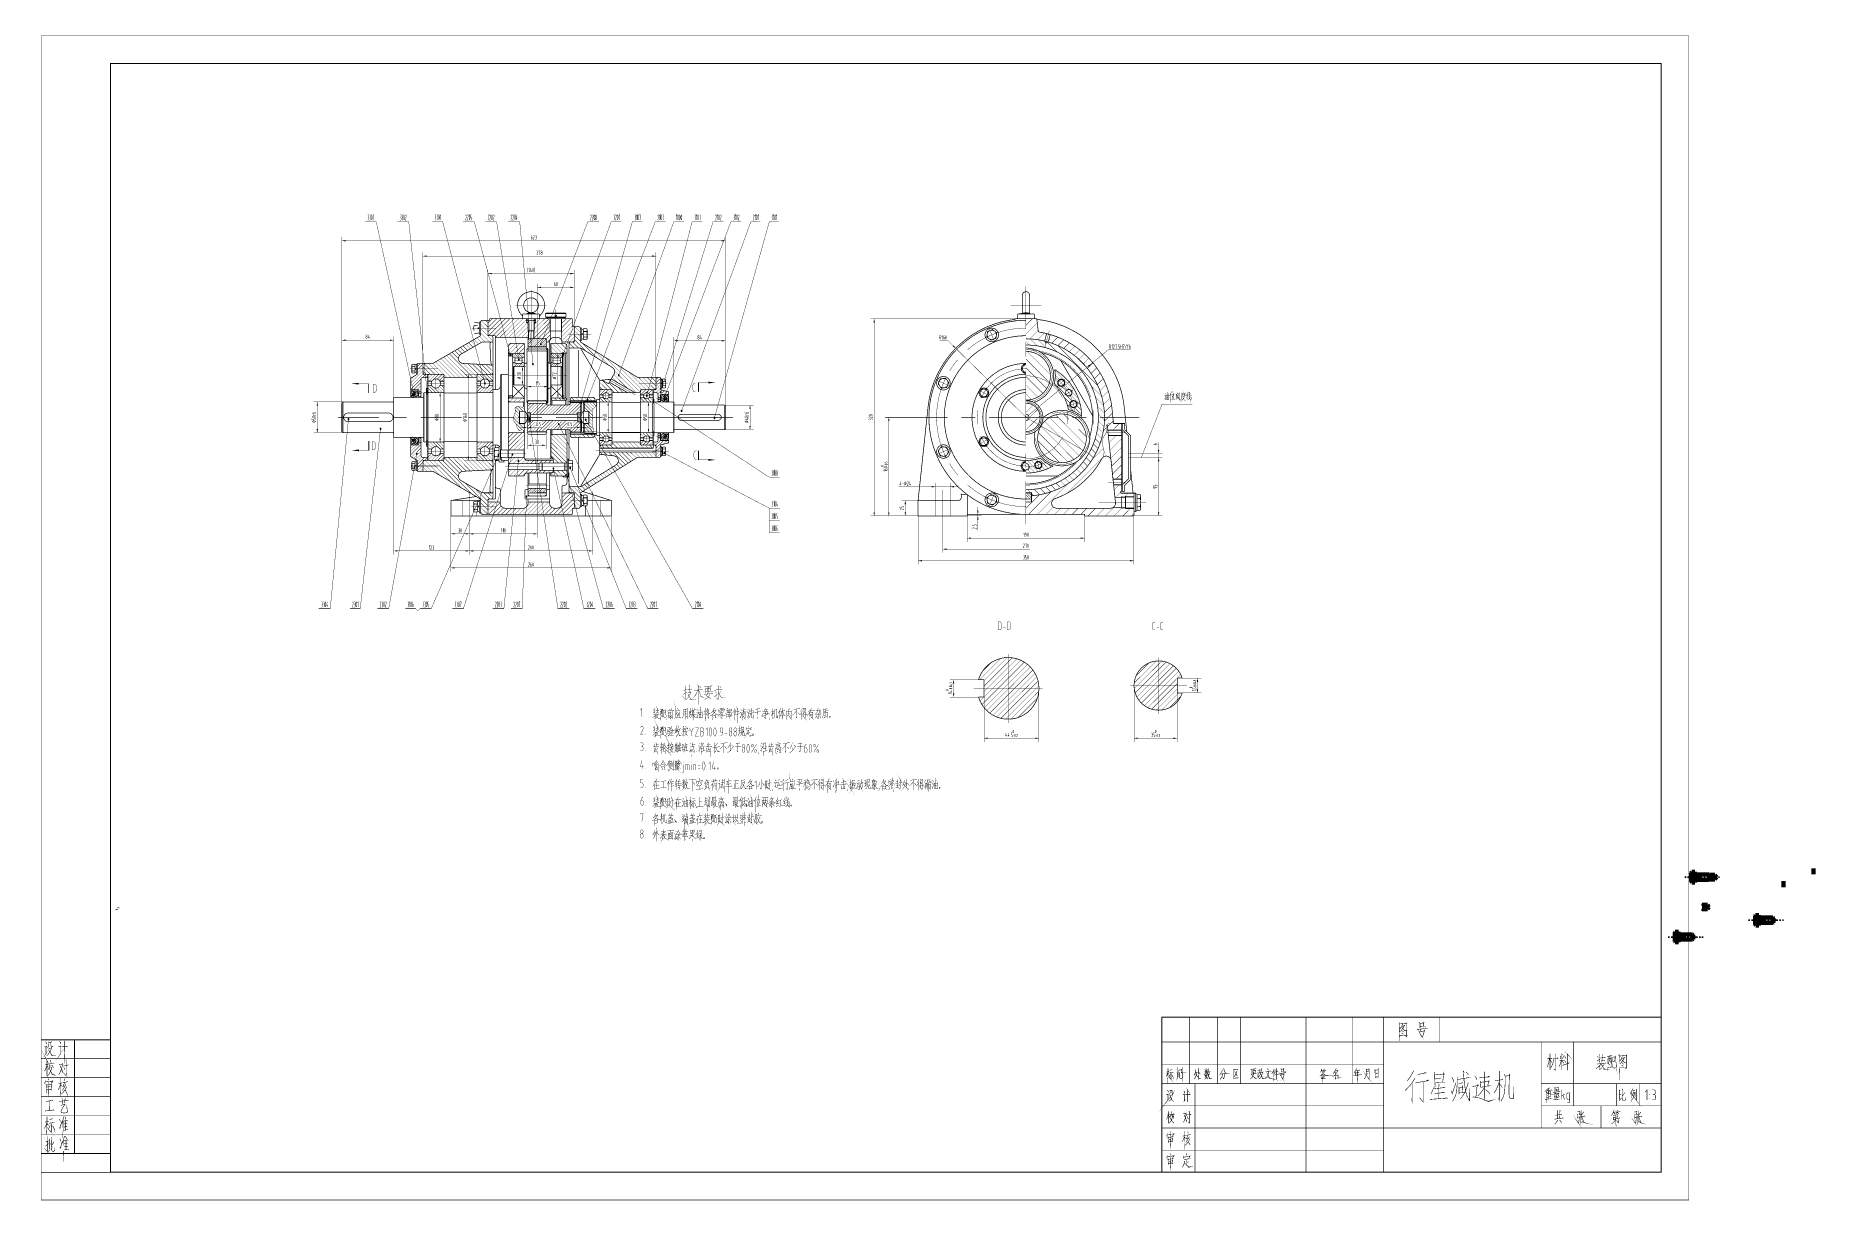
# Model space of a CAD drawing. Header units: millimetres. Extents: x -5 to 3318, y -968 to 297.
# Drawn here: x -5 to 1915, y -968 to 297 of the extents above; entities that cross this region are included whole.
import ezdxf

# ---------------------------------------------------------------- set-up
doc = ezdxf.new("R2010")
doc.units = ezdxf.units.MM
doc.header["$LTSCALE"] = 0.25
doc.linetypes.add('CENTER', pattern=[50.8, 31.75, -6.35, 6.35, -6.35])
for name, color, linetype in [('H', 7, 'Continuous'), ('P', 7, 'Continuous'), ('中心线', 1, 'CENTER')]:
    doc.layers.add(name, color=color, linetype=linetype)
doc.layers.add('粗实线', color=7, linetype='Continuous', lineweight=70)
doc.layers.add('细实线', color=7, linetype='Continuous', lineweight=35)

msp = doc.modelspace()

# ---------------------------------------------------------------- hatches: boundary and pattern name
at = {"layer": 'H', "linetype": 'Continuous'}
for points in [[(329.699, 75.357), (329.699, 74.054), (325.64, 74.707), (329.699, 75.357)], [(417.213, 58.778), (417.213, 57.423), (413.257, 58.076), (417.213, 58.778)], [(660.922, 58.778), (660.922, 57.423), (664.881, 58.076), (660.922, 58.778)], [(736.114, 75.357), (736.114, 74.054), (740.121, 74.707), (736.114, 75.357)], [(487.495, 39.84), (487.495, 38.537), (483.439, 39.19), (487.495, 39.84)], [(572.658, 39.84), (572.658, 38.537), (576.713, 39.19), (572.658, 39.84)], [(540.747, 24.962), (540.747, 23.61), (536.737, 24.26), (540.747, 24.962)], [(572.658, 24.962), (572.658, 23.61), (576.713, 24.26), (572.658, 24.962)], [(899.973, -13.659), (901.325, -13.659), (900.624, -9.604), (899.973, -13.659)], [(329.699, -32.145), (329.699, -33.497), (325.64, -32.795), (329.699, -32.145)], [(377.589, -32.145), (377.589, -33.497), (381.645, -32.795), (377.589, -32.145)], [(688.223, -32.696), (688.223, -34.099), (684.216, -33.346), (688.223, -32.696)], [(736.114, -32.696), (736.114, -34.099), (740.121, -33.346), (736.114, -32.696)], [(986.386, -38.308), (985.384, -39.259), (988.692, -41.562), (986.386, -38.308)], [(558.378, -51.23), (559.733, -51.23), (559.08, -47.223), (558.378, -51.23)], [(461.648, -73.524), (462.949, -73.524), (462.298, -69.565), (461.648, -73.524)], [(520.058, -65.208), (521.41, -65.208), (520.708, -61.249), (520.058, -65.208)], [(1132.862, -59.196), (1133.714, -60.247), (1130.207, -62.252), (1132.862, -59.196)], [(336.711, -79.786), (343.876, -78.883), (343.924, -80.686), (336.711, -79.786)], [(431.141, -93.512), (432.492, -93.512), (431.842, -89.505), (431.141, -93.512)], [(520.058, -77.179), (521.41, -77.179), (520.708, -81.237), (520.058, -77.179)], [(529.725, -82.24), (529.725, -83.543), (525.769, -82.89), (529.725, -82.24)], [(544.403, -82.24), (544.403, -83.543), (548.362, -82.89), (544.403, -82.24)], [(558.378, -91.206), (559.733, -91.206), (559.08, -95.165), (558.378, -91.206)], [(728.852, -78.582), (721.638, -79.485), (721.638, -77.682), (728.852, -78.582)], [(298.49, -103.528), (299.793, -103.528), (299.14, -99.473), (298.49, -103.528)], [(612.631, -103.528), (613.985, -103.528), (613.284, -99.473), (612.631, -103.528)], [(656.165, -103.528), (657.466, -103.528), (656.815, -99.473), (656.165, -103.528)], [(765.871, -106.837), (767.172, -106.837), (766.522, -102.878), (765.871, -106.837)], [(298.49, -128.827), (299.793, -128.827), (299.14, -132.786), (298.49, -128.827)], [(522.111, -126.422), (522.111, -127.725), (526.068, -127.075), (522.111, -126.422)], [(530.427, -126.422), (530.427, -127.725), (526.42, -127.075), (530.427, -126.422)], [(579.721, -126.373), (579.721, -127.674), (583.677, -127.024), (579.721, -126.373)], [(587.985, -126.373), (587.985, -127.674), (584.029, -127.024), (587.985, -126.373)], [(612.631, -128.827), (613.985, -128.827), (613.284, -132.786), (612.631, -128.827)], [(656.165, -128.827), (657.466, -128.827), (656.815, -132.786), (656.165, -128.827)], [(765.871, -125.47), (767.172, -125.47), (766.522, -129.478), (765.871, -125.47)], [(915.804, -120.162), (917.107, -120.162), (916.454, -116.152), (915.804, -120.162)], [(336.861, -151.922), (344.075, -150.968), (344.075, -152.723), (336.861, -151.922)], [(431.141, -138.796), (432.492, -138.796), (431.842, -142.755), (431.141, -138.796)], [(530.427, -145.66), (530.427, -146.961), (526.42, -146.31), (530.427, -145.66)], [(542.349, -145.66), (542.349, -146.961), (546.408, -146.31), (542.349, -145.66)], [(1207.202, -151.419), (1208.556, -151.419), (1207.903, -155.478), (1207.202, -151.419)], [(461.648, -158.735), (462.949, -158.735), (462.298, -162.791), (461.648, -158.735)], [(728.852, -162.14), (721.638, -163.041), (721.638, -161.237), (728.852, -162.14)], [(1207.202, -163.444), (1208.556, -163.444), (1207.903, -159.434), (1207.202, -163.444)], [(1207.202, -163.444), (1208.556, -163.444), (1207.903, -159.434), (1207.202, -163.444)], [(962.743, -190.444), (962.743, -191.796), (966.699, -191.145), (962.743, -190.444)], [(986.687, -190.444), (986.687, -191.796), (982.68, -191.145), (986.687, -190.444)], [(933.588, -210.031), (934.888, -210.031), (934.238, -206.024), (933.588, -210.031)], [(899.973, -218.696), (901.325, -218.696), (900.624, -222.655), (899.973, -218.696)], [(915.804, -218.696), (917.107, -218.696), (916.454, -222.655), (915.804, -218.696)], [(933.588, -218.696), (934.888, -218.696), (934.238, -222.655), (933.588, -218.696)], [(1011.935, -216.995), (1013.287, -216.995), (1012.636, -221.05), (1011.935, -216.995)], [(1011.935, -226.662), (1013.287, -226.662), (1012.636, -222.655), (1011.935, -226.662)], [(1207.202, -218.696), (1208.556, -218.696), (1207.903, -222.655), (1207.202, -218.696)], [(447.522, -241.288), (447.522, -242.643), (443.563, -241.942), (447.522, -241.288)], [(459.543, -241.288), (459.543, -242.643), (463.499, -241.942), (459.543, -241.288)], [(467.458, -241.391), (467.458, -242.742), (463.499, -242.092), (467.458, -241.391)], [(532.73, -241.391), (532.73, -242.742), (536.737, -242.092), (532.73, -241.391)], [(1005.371, -246.048), (1005.371, -247.352), (1001.316, -246.699), (1005.371, -246.048)], [(1123.845, -246.048), (1123.845, -247.352), (1127.852, -246.699), (1123.845, -246.048)], [(385.604, -259.825), (385.604, -261.126), (381.645, -260.475), (385.604, -259.825)], [(459.543, -259.825), (459.543, -261.126), (463.499, -260.475), (459.543, -259.825)], [(467.458, -259.825), (467.458, -261.126), (463.499, -260.475), (467.458, -259.825)], [(592.694, -259.825), (592.694, -261.126), (596.653, -260.475), (592.694, -259.825)], [(978.721, -257.922), (978.721, -259.274), (974.714, -258.621), (978.721, -257.922)], [(447.522, -278.16), (447.522, -279.461), (443.563, -278.81), (447.522, -278.16)], [(612.631, -278.16), (612.631, -279.461), (616.59, -278.81), (612.631, -278.16)], [(952.121, -270.444), (952.121, -271.747), (948.063, -271.097), (952.121, -270.444)], [(1177.095, -270.444), (1177.095, -271.747), (1181.153, -271.097), (1177.095, -270.444)], [(985.784, -403.745), (987.088, -403.745), (986.437, -399.738), (985.784, -403.745)], [(1249.231, -402.044), (1250.586, -402.044), (1249.884, -398.034), (1249.231, -402.044)], [(985.784, -414.366), (987.088, -414.366), (986.437, -418.374), (985.784, -414.366)], [(1249.231, -410.007), (1250.586, -410.007), (1249.884, -414.014), (1249.231, -410.007)], [(1023.357, -462.357), (1023.357, -463.657), (1019.35, -463.007), (1023.357, -462.357)], [(1074.602, -462.357), (1074.602, -463.657), (1078.661, -463.007), (1074.602, -462.357)], [(1185.362, -462.357), (1185.362, -463.657), (1181.355, -463.007), (1185.362, -462.357)], [(1223.935, -462.357), (1223.935, -463.657), (1227.942, -463.007), (1223.935, -462.357)]]:
    msp.add_hatch(color=3, dxfattribs=at).paths.add_polyline_path(points)

# ---------------------------------------------------------------- linework, layer by layer
at = {"layer": 'H'}
for p, q in [((664.881, -86.196), (664.679, -86.196)), ((664.679, -86.196), (664.881, -86.196))]:
    msp.add_line(p, q, dxfattribs=at)
at = {"layer": 'P', "color": 3}
for points, const_width in [([(0.935, -962.001), (1780.516, -962.001), (1780.516, 296.245), (0.935, 296.245), (0.935, -962.001)], 0.562), ([(75.775, -932.019), (1750.606, -932.019), (1750.606, 266.263), (75.775, 266.263), (75.775, -932.019)], 1.12), ([(353.543, 102.959), (354.094, 102.959)], 0.375), ([(354.094, 96.998), (353.543, 96.998)], 0.375), ([(354.094, 100.304), (353.844, 100.304)], 0.375), ([(354.245, 100.355), (354.395, 100.506), (354.495, 100.807), (354.594, 101.207), (354.594, 101.608), (354.594, 102.008), (354.495, 102.408), (354.395, 102.71), (354.245, 102.86)], 0.375), ([(354.594, 98.952), (354.594, 99.404), (354.495, 99.753), (354.395, 100.054), (354.245, 100.256)], 0.375), ([(354.245, 97.049), (354.395, 97.248), (354.495, 97.498), (354.594, 97.901), (354.594, 98.302)], 0.375), ([(354.594, 98.952), (354.594, 98.302)], 0.375), ([(355.398, 102.959), (355.949, 102.959)], 0.375), ([(355.949, 96.998), (355.398, 96.998)], 0.375), ([(355.949, 100.304), (355.699, 100.304)], 0.375), ([(356.099, 100.355), (356.298, 100.506), (356.397, 100.807), (356.5, 101.207), (356.5, 101.608), (356.5, 102.008), (356.397, 102.408), (356.298, 102.71), (356.099, 102.86)], 0.375), ([(356.5, 98.952), (356.5, 99.404), (356.397, 99.753), (356.298, 100.054), (356.099, 100.256)], 0.375), ([(356.099, 97.049), (356.298, 97.248), (356.397, 97.498), (356.5, 97.901), (356.5, 98.302)], 0.375), ([(356.5, 98.952), (356.5, 98.302)], 0.375), ([(357.55, 102.559), (357.451, 101.806), (357.301, 100.906), (357.301, 100.003), (357.301, 99.003), (357.451, 98.2), (357.55, 97.348)], 0.375), ([(357.701, 102.809), (357.55, 102.559)], 0.375), ([(357.55, 97.348), (357.701, 97.098)], 0.375), ([(358.101, 102.559), (358.053, 102.809)], 0.375), ([(358.053, 97.098), (358.101, 97.348)], 0.375), ([(358.101, 97.348), (358.303, 98.2), (358.351, 99.003), (358.402, 100.003), (358.351, 100.906), (358.303, 101.806), (358.101, 102.559)], 0.375), ([(359.203, 102.959), (359.706, 102.959)], 0.375), ([(359.706, 96.998), (359.203, 96.998)], 0.375), ([(359.706, 100.304), (359.504, 100.304)], 0.375), ([(359.905, 100.355), (360.106, 100.506), (360.206, 100.807), (360.257, 101.207), (360.257, 101.608), (360.257, 102.008), (360.206, 102.408), (360.106, 102.71), (359.905, 102.86)], 0.375), ([(360.257, 98.952), (360.257, 99.404), (360.206, 99.753), (360.106, 100.054), (359.905, 100.256)], 0.375), ([(359.905, 97.049), (360.106, 97.248), (360.206, 97.498), (360.257, 97.901), (360.257, 98.302)], 0.375), ([(360.257, 98.952), (360.257, 98.302)], 0.375), ([(388.509, 102.959), (389.06, 102.959)], 0.375), ([(389.06, 96.998), (388.509, 96.998)], 0.375), ([(389.06, 100.304), (388.81, 100.304)], 0.375), ([(389.262, 100.355), (389.41, 100.506), (389.56, 100.807), (389.611, 101.207), (389.611, 101.608), (389.611, 102.008), (389.56, 102.408), (389.41, 102.71), (389.262, 102.86)], 0.375), ([(389.611, 98.952), (389.611, 99.404), (389.56, 99.753), (389.41, 100.054), (389.262, 100.256)], 0.375), ([(389.262, 97.049), (389.41, 97.248), (389.56, 97.498), (389.611, 97.901), (389.611, 98.302)], 0.375), ([(389.611, 98.952), (389.611, 98.302)], 0.375), ([(390.463, 102.959), (390.963, 102.959)], 0.375), ([(390.963, 96.998), (390.463, 96.998)], 0.375), ([(390.963, 100.304), (390.662, 100.304)], 0.375), ([(391.165, 100.355), (391.264, 100.506), (391.415, 100.807), (391.466, 101.207), (391.514, 101.608), (391.466, 102.008), (391.415, 102.408), (391.264, 102.71), (391.165, 102.86)], 0.375), ([(391.514, 98.952), (391.466, 99.404), (391.415, 99.753), (391.264, 100.054), (391.165, 100.256)], 0.375), ([(391.165, 97.049), (391.264, 97.248), (391.415, 97.498), (391.466, 97.901), (391.514, 98.302)], 0.375), ([(391.514, 98.952), (391.514, 98.302)], 0.375), ([(392.616, 102.559), (392.417, 101.806), (392.366, 100.906), (392.318, 100.003), (392.366, 99.003), (392.417, 98.2), (392.616, 97.348)], 0.375), ([(392.667, 102.809), (392.616, 102.559)], 0.375), ([(392.616, 97.348), (392.667, 97.098)], 0.375), ([(393.167, 102.559), (393.016, 102.809)], 0.375), ([(393.016, 97.098), (393.167, 97.348)], 0.375), ([(393.167, 97.348), (393.269, 98.2), (393.369, 99.003), (393.369, 100.003), (393.369, 100.906), (393.269, 101.806), (393.167, 102.559)], 0.375), ([(395.172, 100.954), (394.221, 96.998), (395.322, 96.998)], 0.375), ([(394.57, 102.86), (394.419, 102.61), (394.269, 102.309), (394.221, 101.957)], 0.375), ([(395.172, 100.954), (395.271, 101.307), (395.322, 101.656), (395.271, 102.107), (395.172, 102.46), (395.073, 102.71), (394.871, 102.86)], 0.375), ([(426.131, 102.959), (426.682, 102.959)], 0.375), ([(426.682, 96.998), (426.131, 96.998)], 0.375), ([(426.682, 100.304), (426.381, 100.304)], 0.375), ([(426.832, 100.355), (426.983, 100.506), (427.133, 100.807), (427.182, 101.207), (427.233, 101.608), (427.182, 102.008), (427.133, 102.408), (426.983, 102.71), (426.832, 102.86)], 0.375), ([(427.233, 98.952), (427.182, 99.404), (427.133, 99.753), (426.983, 100.054), (426.832, 100.256)], 0.375), ([(426.832, 97.049), (426.983, 97.248), (427.133, 97.498), (427.182, 97.901), (427.233, 98.302)], 0.375), ([(427.233, 98.952), (427.233, 98.302)], 0.375), ([(428.034, 102.959), (428.533, 102.959)], 0.375), ([(428.533, 96.998), (428.034, 96.998)], 0.375), ([(428.533, 100.304), (428.335, 100.304)], 0.375), ([(428.735, 100.355), (428.834, 100.506), (428.985, 100.807), (429.036, 101.207), (429.084, 101.608), (429.036, 102.008), (428.985, 102.408), (428.834, 102.71), (428.735, 102.86)], 0.375), ([(429.084, 98.952), (429.036, 99.404), (428.985, 99.753), (428.834, 100.054), (428.735, 100.256)], 0.375), ([(428.735, 97.049), (428.834, 97.248), (428.985, 97.498), (429.036, 97.901), (429.084, 98.302)], 0.375), ([(429.084, 98.952), (429.084, 98.302)], 0.375), ([(430.189, 102.559), (429.987, 101.806), (429.936, 100.906), (429.888, 100.003), (429.936, 99.003), (429.987, 98.2), (430.189, 97.348)], 0.375), ([(430.237, 102.809), (430.189, 102.559)], 0.375), ([(430.189, 97.348), (430.237, 97.098)], 0.375), ([(430.74, 102.559), (430.59, 102.809)], 0.375), ([(430.59, 97.098), (430.74, 97.348)], 0.375), ([(430.74, 97.348), (430.839, 98.2), (430.939, 99.003), (430.939, 100.003), (430.939, 100.906), (430.839, 101.806), (430.74, 102.559)], 0.375), ([(432.342, 96.998), (432.342, 102.959), (431.791, 101.608)], 0.375), ([(460.245, 100.954), (459.191, 96.998), (460.296, 96.998)], 0.375), ([(459.594, 102.86), (459.393, 102.61), (459.293, 102.309), (459.191, 101.957)], 0.375), ([(460.245, 100.954), (460.296, 101.307), (460.296, 101.656), (460.245, 102.107), (460.194, 102.46), (460.043, 102.71), (459.944, 102.86)], 0.375), ([(462.099, 100.954), (461.145, 96.998), (462.199, 96.998)], 0.375), ([(461.497, 102.86), (461.296, 102.61), (461.196, 102.309), (461.145, 101.957)], 0.375), ([(462.099, 100.954), (462.148, 101.307), (462.199, 101.656), (462.148, 102.107), (462.099, 102.46), (461.997, 102.71), (461.798, 102.86)], 0.375), ([(463.301, 102.559), (463.099, 101.806), (463.051, 100.906), (463, 100.003), (463.051, 99.003), (463.099, 98.2), (463.301, 97.348)], 0.375), ([(463.349, 102.809), (463.301, 102.559)], 0.375), ([(463.301, 97.348), (463.349, 97.098)], 0.375), ([(463.852, 102.559), (463.701, 102.809)], 0.375), ([(463.701, 97.098), (463.852, 97.348)], 0.375), ([(463.852, 97.348), (463.951, 98.2), (464.102, 99.003), (464.153, 100.003), (464.102, 100.906), (463.951, 101.806), (463.852, 102.559)], 0.375), ([(465.453, 100.304), (464.902, 100.304), (464.902, 102.959), (465.905, 102.959)], 0.375), ([(464.902, 96.998), (465.453, 96.998)], 0.375), ([(465.655, 97.049), (465.806, 97.248), (465.956, 97.498), (466.004, 97.901), (466.004, 98.302), (466.004, 98.952), (466.004, 99.404), (465.956, 99.753), (465.806, 100.054), (465.655, 100.256)], 0.375), ([(483.439, 102.959), (483.99, 102.959)], 0.375), ([(483.99, 96.998), (483.439, 96.998)], 0.375), ([(483.99, 100.304), (483.689, 100.304)], 0.375), ([(484.141, 100.355), (484.291, 100.506), (484.391, 100.807), (484.439, 101.207), (484.541, 101.608), (484.439, 102.008), (484.391, 102.408), (484.291, 102.71), (484.141, 102.86)], 0.375), ([(484.541, 98.952), (484.439, 99.404), (484.391, 99.753), (484.291, 100.054), (484.141, 100.256)], 0.375), ([(484.141, 97.049), (484.291, 97.248), (484.391, 97.498), (484.439, 97.901), (484.541, 98.302)], 0.375), ([(484.541, 98.952), (484.541, 98.302)], 0.375), ([(486.344, 100.954), (485.291, 96.998), (486.393, 96.998)], 0.375), ([(485.643, 102.86), (485.544, 102.61), (485.342, 102.309), (485.291, 101.957)], 0.375), ([(486.344, 100.954), (486.393, 101.307), (486.393, 101.656), (486.393, 102.107), (486.242, 102.46), (486.143, 102.71), (486.043, 102.86)], 0.375), ([(487.446, 102.559), (487.347, 101.806), (487.245, 100.906), (487.245, 100.003), (487.245, 99.003), (487.347, 98.2), (487.446, 97.348)], 0.375), ([(487.597, 102.809), (487.446, 102.559)], 0.375), ([(487.446, 97.348), (487.597, 97.098)], 0.375), ([(487.997, 102.559), (487.946, 102.809)], 0.375), ([(487.946, 97.098), (487.997, 97.348)], 0.375), ([(487.997, 97.348), (488.196, 98.2), (488.247, 99.003), (488.298, 100.003), (488.247, 100.906), (488.196, 101.806), (487.997, 102.559)], 0.375), ([(490.102, 100.954), (489.099, 96.998), (490.15, 96.998)], 0.375), ([(489.449, 102.86), (489.25, 102.61), (489.15, 102.309), (489.099, 101.957)], 0.375), ([(490.102, 100.954), (490.15, 101.307), (490.15, 101.656), (490.102, 102.107), (490.051, 102.46), (489.951, 102.71), (489.801, 102.86)], 0.375), ([(509.187, 100.954), (508.136, 96.998), (509.238, 96.998)], 0.375), ([(508.485, 102.86), (508.335, 102.61), (508.184, 102.309), (508.136, 101.957)], 0.375), ([(509.187, 100.954), (509.238, 101.307), (509.238, 101.656), (509.238, 102.107), (509.087, 102.46), (508.988, 102.71), (508.886, 102.86)], 0.375), ([(511.089, 100.954), (510.09, 96.998), (511.14, 96.998)], 0.375), ([(510.439, 102.86), (510.237, 102.61), (510.138, 102.309), (510.09, 101.957)], 0.375), ([(511.089, 100.954), (511.14, 101.307), (511.14, 101.656), (511.089, 102.107), (511.041, 102.46), (510.891, 102.71), (510.791, 102.86)], 0.375), ([(512.242, 102.559), (512.092, 101.806), (511.992, 100.906), (511.992, 100.003), (511.992, 99.003), (512.092, 98.2), (512.242, 97.348)], 0.375), ([(512.342, 102.809), (512.242, 102.559)], 0.375), ([(512.242, 97.348), (512.342, 97.098)], 0.375), ([(512.793, 102.559), (512.694, 102.809)], 0.375), ([(512.694, 97.098), (512.793, 97.348)], 0.375), ([(512.793, 97.348), (512.944, 98.2), (512.995, 99.003), (513.094, 100.003), (512.995, 100.906), (512.944, 101.806), (512.793, 102.559)], 0.375), ([(514.398, 102.959), (513.844, 98.302), (515.247, 98.302)], 0.375), ([(514.798, 99.603), (514.798, 96.998)], 0.375), ([(595.048, 100.954), (594.097, 96.998), (595.199, 96.998)], 0.375), ([(594.446, 102.86), (594.299, 102.61), (594.148, 102.309), (594.097, 101.957)], 0.375), ([(595.048, 100.954), (595.199, 101.307), (595.199, 101.656), (595.148, 102.107), (595.048, 102.46), (594.949, 102.71), (594.747, 102.86)], 0.375), ([(597.002, 100.954), (595.951, 96.998), (597.102, 96.998)], 0.375), ([(596.352, 102.86), (596.201, 102.61), (596.102, 102.309), (595.951, 101.957)], 0.375), ([(597.002, 100.954), (597.053, 101.307), (597.102, 101.656), (597.053, 102.107), (597.002, 102.46), (596.852, 102.71), (596.701, 102.86)], 0.375), ([(598.204, 102.559), (598.005, 101.806), (597.954, 100.906), (597.905, 100.003), (597.954, 99.003), (598.005, 98.2), (598.204, 97.348)], 0.375), ([(598.255, 102.809), (598.204, 102.559)], 0.375), ([(598.204, 97.348), (598.255, 97.098)], 0.375), ([(598.754, 102.559), (598.604, 102.809)], 0.375), ([(598.604, 97.098), (598.754, 97.348)], 0.375), ([(598.754, 97.348), (598.857, 98.2), (598.956, 99.003), (598.956, 100.003), (598.956, 100.906), (598.857, 101.806), (598.754, 102.559)], 0.375), ([(600.157, 102.86), (600.058, 102.71), (599.959, 102.408), (599.808, 102.008), (599.808, 101.608), (599.808, 101.207), (599.959, 100.807), (600.058, 100.506), (600.157, 100.355)], 0.375), ([(600.157, 100.256), (600.058, 100.054), (599.959, 99.753), (599.808, 99.404), (599.808, 98.952)], 0.375), ([(599.808, 98.302), (599.808, 98.952)], 0.375), ([(599.808, 98.302), (599.808, 97.901), (599.959, 97.498), (600.058, 97.248), (600.157, 97.049)], 0.375), ([(600.91, 101.608), (600.91, 102.008), (600.76, 102.408), (600.66, 102.71), (600.558, 102.86)], 0.375), ([(600.558, 100.355), (600.66, 100.506), (600.76, 100.807), (600.91, 101.207), (600.91, 101.608)], 0.375), ([(600.91, 98.952), (600.91, 99.404), (600.76, 99.753), (600.66, 100.054), (600.558, 100.256)], 0.375), ([(600.558, 97.049), (600.66, 97.248), (600.76, 97.498), (600.91, 97.901), (600.91, 98.302)], 0.375), ([(600.91, 98.952), (600.91, 98.302)], 0.375), ([(619.245, 102.959), (619.796, 102.959)], 0.375), ([(619.796, 96.998), (619.245, 96.998)], 0.375), ([(619.796, 100.304), (619.495, 100.304)], 0.375), ([(619.895, 100.355), (620.097, 100.506), (620.196, 100.807), (620.245, 101.207), (620.245, 101.608), (620.245, 102.008), (620.196, 102.408), (620.097, 102.71), (619.895, 102.86)], 0.375), ([(620.245, 98.952), (620.245, 99.404), (620.196, 99.753), (620.097, 100.054), (619.895, 100.256)], 0.375), ([(619.895, 97.049), (620.097, 97.248), (620.196, 97.498), (620.245, 97.901), (620.245, 98.302)], 0.375), ([(620.245, 98.952), (620.245, 98.302)], 0.375), ([(622.048, 100.954), (621.097, 96.998), (622.199, 96.998)], 0.375), ([(621.449, 102.86), (621.298, 102.61), (621.148, 102.309), (621.097, 101.957)], 0.375), ([(622.048, 100.954), (622.199, 101.307), (622.199, 101.656), (622.099, 102.107), (622.048, 102.46), (621.949, 102.71), (621.798, 102.86)], 0.375), ([(623.252, 102.559), (623.102, 101.806), (623.002, 100.906), (622.951, 100.003), (623.002, 99.003), (623.102, 98.2), (623.252, 97.348)], 0.375), ([(623.301, 102.809), (623.252, 102.559)], 0.375), ([(623.252, 97.348), (623.301, 97.098)], 0.375), ([(623.803, 102.559), (623.704, 102.809)], 0.375), ([(623.704, 97.098), (623.803, 97.348)], 0.375), ([(623.803, 97.348), (623.903, 98.2), (624.053, 99.003), (624.053, 100.003), (624.053, 100.906), (623.903, 101.806), (623.803, 102.559)], 0.375), ([(625.405, 96.998), (625.405, 102.959), (624.905, 101.608)], 0.375), ([(642.036, 102.959), (642.539, 102.959)], 0.375), ([(642.539, 96.998), (642.036, 96.998)], 0.375), ([(642.539, 100.304), (642.238, 100.304)], 0.375), ([(642.738, 100.355), (642.84, 100.506), (642.99, 100.807), (643.039, 101.207), (643.09, 101.608), (643.039, 102.008), (642.99, 102.408), (642.84, 102.71), (642.738, 102.86)], 0.375), ([(643.09, 98.952), (643.039, 99.404), (642.99, 99.753), (642.84, 100.054), (642.738, 100.256)], 0.375), ([(642.738, 97.049), (642.84, 97.248), (642.99, 97.498), (643.039, 97.901), (643.09, 98.302)], 0.375), ([(643.09, 98.952), (643.09, 98.302)], 0.375), ([(644.442, 96.998), (644.442, 102.959), (643.891, 101.608)], 0.375), ([(645.492, 102.559), (645.393, 101.806), (645.242, 100.906), (645.242, 100.003), (645.242, 99.003), (645.393, 98.2), (645.492, 97.348)], 0.375), ([(645.643, 102.809), (645.492, 102.559)], 0.375), ([(645.492, 97.348), (645.643, 97.098)], 0.375), ([(646.046, 102.559), (645.995, 102.809)], 0.375), ([(645.995, 97.098), (646.046, 97.348)], 0.375), ([(646.046, 97.348), (646.245, 98.2), (646.296, 99.003), (646.344, 100.003), (646.296, 100.906), (646.245, 101.806), (646.046, 102.559)], 0.375), ([(647.648, 96.998), (648.199, 102.959), (647.148, 102.959), (647.148, 102.258)], 0.375), ([(667.886, 100.954), (666.883, 96.998), (667.985, 96.998)], 0.375), ([(667.284, 102.86), (667.085, 102.61), (666.985, 102.309), (666.883, 101.957)], 0.375), ([(667.886, 100.954), (667.985, 101.307), (667.985, 101.656), (667.937, 102.107), (667.886, 102.46), (667.735, 102.71), (667.585, 102.86)], 0.375), ([(669.289, 96.998), (669.289, 102.959), (668.789, 101.608)], 0.375), ([(670.442, 102.559), (670.291, 101.806), (670.141, 100.906), (670.141, 100.003), (670.141, 99.003), (670.291, 98.2), (670.442, 97.348)], 0.375), ([(670.49, 102.809), (670.442, 102.559)], 0.375), ([(670.442, 97.348), (670.49, 97.098)], 0.375), ([(670.993, 102.559), (670.89, 102.809)], 0.375), ([(670.89, 97.098), (670.993, 97.348)], 0.375), ([(670.993, 97.348), (671.092, 98.2), (671.243, 99.003), (671.243, 100.003), (671.243, 100.906), (671.092, 101.806), (670.993, 102.559)], 0.375), ([(672.095, 102.959), (672.594, 102.959)], 0.375), ([(672.594, 96.998), (672.095, 96.998)], 0.375), ([(672.594, 100.304), (672.293, 100.304)], 0.375), ([(672.796, 100.355), (672.896, 100.506), (673.046, 100.807), (673.097, 101.207), (673.145, 101.608), (673.097, 102.008), (673.046, 102.408), (672.896, 102.71), (672.796, 102.86)], 0.375), ([(673.145, 98.952), (673.097, 99.404), (673.046, 99.753), (672.896, 100.054), (672.796, 100.256)], 0.375), ([(672.796, 97.049), (672.896, 97.248), (673.046, 97.498), (673.097, 97.901), (673.145, 98.302)], 0.375), ([(673.145, 98.952), (673.145, 98.302)], 0.375), ([(687.323, 96.998), (687.323, 102.959), (686.823, 101.608)], 0.375), ([(688.425, 102.559), (688.223, 101.806), (688.175, 100.906), (688.124, 100.003), (688.175, 99.003), (688.223, 98.2), (688.425, 97.348)], 0.375), ([(688.476, 102.809), (688.425, 102.559)], 0.375), ([(688.425, 97.348), (688.476, 97.098)], 0.375), ([(688.976, 102.559), (688.825, 102.809)], 0.375), ([(688.825, 97.098), (688.976, 97.348)], 0.375), ([(688.976, 97.348), (689.075, 98.2), (689.226, 99.003), (689.226, 100.003), (689.226, 100.906), (689.075, 101.806), (688.976, 102.559)], 0.375), ([(690.279, 102.559), (690.177, 101.806), (690.026, 100.906), (690.026, 100.003), (690.026, 99.003), (690.177, 98.2), (690.279, 97.348)], 0.375), ([(690.478, 102.959), (690.279, 102.559)], 0.375), ([(690.279, 97.348), (690.43, 97.098)], 0.375), ([(690.628, 96.998), (690.83, 97.348)], 0.375), ([(690.83, 102.559), (690.728, 102.809)], 0.375), ([(690.83, 97.348), (690.93, 98.2), (691.08, 99.003), (691.08, 100.003), (691.08, 100.906), (690.93, 101.806), (690.83, 102.559)], 0.375), ([(692.131, 102.559), (692.031, 101.806), (691.932, 100.906), (691.932, 100.003), (691.932, 99.003), (692.031, 98.2), (692.131, 97.348)], 0.375), ([(692.281, 102.809), (692.131, 102.559)], 0.375), ([(692.131, 97.348), (692.281, 97.098)], 0.375), ([(692.682, 102.559), (692.634, 102.809)], 0.375), ([(692.634, 97.098), (692.682, 97.348)], 0.375), ([(692.682, 97.348), (692.883, 98.2), (692.935, 99.003), (692.983, 100.003), (692.935, 100.906), (692.883, 101.806), (692.682, 102.559)], 0.375), ([(706.66, 102.959), (707.16, 102.959)], 0.375), ([(707.16, 96.998), (706.66, 96.998)], 0.375), ([(707.16, 100.304), (706.859, 100.304)], 0.375), ([(707.311, 100.355), (707.461, 100.506), (707.612, 100.807), (707.66, 101.207), (707.711, 101.608), (707.66, 102.008), (707.612, 102.408), (707.461, 102.71), (707.311, 102.86)], 0.375), ([(707.711, 98.952), (707.66, 99.404), (707.612, 99.753), (707.461, 100.054), (707.311, 100.256)], 0.375), ([(707.311, 97.049), (707.461, 97.248), (707.612, 97.498), (707.66, 97.901), (707.711, 98.302)], 0.375), ([(707.711, 98.952), (707.711, 98.302)], 0.375), ([(709.063, 96.998), (709.063, 102.959), (708.512, 101.608)], 0.375), ([(710.117, 102.559), (709.966, 101.806), (709.864, 100.906), (709.816, 100.003), (709.864, 99.003), (709.966, 98.2), (710.117, 97.348)], 0.375), ([(710.165, 102.809), (710.117, 102.559)], 0.375), ([(710.117, 97.348), (710.165, 97.098)], 0.375), ([(710.668, 102.559), (710.565, 102.809)], 0.375), ([(710.565, 97.098), (710.668, 97.348)], 0.375), ([(710.668, 97.348), (710.767, 98.2), (710.917, 99.003), (710.917, 100.003), (710.917, 100.906), (710.767, 101.806), (710.668, 102.559)], 0.375), ([(711.769, 102.959), (712.269, 102.959)], 0.375), ([(712.269, 96.998), (711.769, 96.998)], 0.375), ([(712.269, 100.304), (711.968, 100.304)], 0.375), ([(712.471, 100.355), (712.57, 100.506), (712.721, 100.807), (712.772, 101.207), (712.82, 101.608), (712.772, 102.008), (712.721, 102.408), (712.57, 102.71), (712.471, 102.86)], 0.375), ([(712.82, 98.952), (712.772, 99.404), (712.721, 99.753), (712.57, 100.054), (712.471, 100.256)], 0.375), ([(712.471, 97.049), (712.57, 97.248), (712.721, 97.498), (712.772, 97.901), (712.82, 98.302)], 0.375), ([(712.82, 98.952), (712.82, 98.302)], 0.375), ([(730.252, 100.954), (729.252, 96.998), (730.403, 96.998)], 0.375), ([(729.602, 102.86), (729.502, 102.61), (729.352, 102.309), (729.252, 101.957)], 0.375), ([(730.252, 100.954), (730.303, 101.307), (730.403, 101.656), (730.303, 102.107), (730.252, 102.46), (730.153, 102.71), (729.954, 102.86)], 0.375), ([(731.706, 96.998), (731.706, 102.959), (731.155, 101.608)], 0.375), ([(732.808, 102.559), (732.658, 101.806), (732.558, 100.906), (732.558, 100.003), (732.558, 99.003), (732.658, 98.2), (732.808, 97.348)], 0.375), ([(732.908, 102.809), (732.808, 102.559)], 0.375), ([(732.808, 97.348), (732.908, 97.098)], 0.375), ([(733.308, 102.559), (733.26, 102.809)], 0.375), ([(733.26, 97.098), (733.308, 97.348)], 0.375), ([(733.308, 97.348), (733.51, 98.2), (733.561, 99.003), (733.609, 100.003), (733.561, 100.906), (733.51, 101.806), (733.308, 102.559)], 0.375), ([(735.412, 100.954), (734.413, 96.998), (735.563, 96.998)], 0.375), ([(734.762, 102.86), (734.663, 102.61), (734.512, 102.309), (734.413, 101.957)], 0.375), ([(735.412, 100.954), (735.515, 101.307), (735.563, 101.656), (735.515, 102.107), (735.412, 102.46), (735.313, 102.71), (735.111, 102.86)], 0.375), ([(748.587, 102.959), (749.138, 102.959)], 0.375), ([(749.138, 96.998), (748.587, 96.998)], 0.375), ([(749.138, 100.304), (748.888, 100.304)], 0.375), ([(749.34, 100.355), (749.49, 100.506), (749.641, 100.807), (749.689, 101.207), (749.689, 101.608), (749.689, 102.008), (749.641, 102.408), (749.49, 102.71), (749.34, 102.86)], 0.375), ([(749.689, 98.952), (749.689, 99.404), (749.641, 99.753), (749.49, 100.054), (749.34, 100.256)], 0.375), ([(749.34, 97.049), (749.49, 97.248), (749.641, 97.498), (749.689, 97.901), (749.689, 98.302)], 0.375), ([(749.689, 98.952), (749.689, 98.302)], 0.375), ([(751.044, 96.998), (751.044, 102.959), (750.541, 101.608)], 0.375), ([(752.146, 102.559), (751.944, 101.806), (751.893, 100.906), (751.845, 100.003), (751.893, 99.003), (751.944, 98.2), (752.146, 97.348)], 0.375), ([(752.194, 102.809), (752.146, 102.559)], 0.375), ([(752.146, 97.348), (752.194, 97.098)], 0.375), ([(752.697, 102.559), (752.546, 102.809)], 0.375), ([(752.546, 97.098), (752.697, 97.348)], 0.375), ([(752.697, 97.348), (752.796, 98.2), (752.947, 99.003), (752.947, 100.003), (752.947, 100.906), (752.796, 101.806), (752.697, 102.559)], 0.375), ([(754.75, 100.954), (753.696, 96.998), (754.801, 96.998)], 0.375), ([(754.049, 102.86), (753.949, 102.61), (753.847, 102.309), (753.696, 101.957)], 0.375), ([(754.75, 100.954), (754.801, 101.307), (754.801, 101.656), (754.801, 102.107), (754.75, 102.46), (754.599, 102.71), (754.449, 102.86)], 0.375), ([(770.83, 100.954), (769.879, 96.998), (770.981, 96.998)], 0.375), ([(770.228, 102.86), (770.077, 102.61), (769.927, 102.309), (769.879, 101.957)], 0.375), ([(770.83, 100.954), (770.881, 101.307), (770.981, 101.656), (770.881, 102.107), (770.83, 102.46), (770.731, 102.71), (770.529, 102.86)], 0.375), ([(772.284, 96.998), (772.284, 102.959), (771.73, 101.608)], 0.375), ([(773.386, 102.559), (773.236, 101.806), (773.133, 100.906), (773.133, 100.003), (773.133, 99.003), (773.236, 98.2), (773.386, 97.348)], 0.375), ([(773.485, 102.809), (773.386, 102.559)], 0.375), ([(773.386, 97.348), (773.485, 97.098)], 0.375), ([(773.886, 102.559), (773.835, 102.809)], 0.375), ([(773.835, 97.098), (773.886, 97.348)], 0.375), ([(773.886, 97.348), (774.088, 98.2), (774.136, 99.003), (774.187, 100.003), (774.136, 100.906), (774.088, 101.806), (773.886, 102.559)], 0.375), ([(775.539, 96.998), (775.539, 102.959), (774.988, 101.608)], 0.375), ([(789.764, 102.959), (790.318, 102.959)], 0.375), ([(790.318, 96.998), (789.764, 96.998)], 0.375), ([(790.318, 100.304), (790.065, 100.304)], 0.375), ([(790.517, 100.355), (790.616, 100.506), (790.719, 100.807), (790.869, 101.207), (790.869, 101.608), (790.869, 102.008), (790.719, 102.408), (790.616, 102.71), (790.517, 102.86)], 0.375), ([(790.869, 98.952), (790.869, 99.404), (790.719, 99.753), (790.616, 100.054), (790.517, 100.256)], 0.375), ([(790.517, 97.049), (790.616, 97.248), (790.719, 97.498), (790.869, 97.901), (790.869, 98.302)], 0.375), ([(790.869, 98.952), (790.869, 98.302)], 0.375), ([(792.17, 96.998), (792.17, 102.959), (791.619, 101.608)], 0.375), ([(793.272, 102.559), (793.121, 101.806), (793.022, 100.906), (793.022, 100.003), (793.022, 99.003), (793.121, 98.2), (793.272, 97.348)], 0.375), ([(793.371, 102.809), (793.272, 102.559)], 0.375), ([(793.272, 97.348), (793.371, 97.098)], 0.375), ([(793.823, 102.559), (793.723, 102.809)], 0.375), ([(793.723, 97.098), (793.823, 97.348)], 0.375), ([(793.823, 97.348), (793.973, 98.2), (794.024, 99.003), (794.124, 100.003), (794.024, 100.906), (793.973, 101.806), (793.823, 102.559)], 0.375), ([(795.427, 96.998), (795.427, 102.959), (794.876, 101.608)], 0.375), ([(325.64, -100.876), (325.64, 78.763)], 0.375), ([(403.587, -90.856), (362.81, 95.345), (350.689, 95.345)], 0.375), ([(417.815, -88.451), (397.876, 95.345), (385.703, 95.345)], 0.375), ([(480.133, -79.485), (434.495, 95.345), (423.526, 95.345)], 0.375), ([(507.534, -48.927), (468.611, 95.345), (456.337, 95.345)], 0.375), ([(516.852, -53.786), (492.757, 95.345), (480.534, 95.345)], 0.375), ([(532.029, -58.696), (517.752, 95.345), (505.279, 95.345)], 0.375), ([(530.927, 80.518), (530.577, 80.217), (530.276, 79.816), (530.026, 79.265), (529.975, 78.663), (529.975, 77.26), (530.026, 76.911), (530.126, 76.61), (530.376, 76.408), (530.629, 76.309), (530.878, 76.408), (531.128, 76.61), (531.228, 76.911), (531.279, 77.26), (531.279, 77.763), (531.228, 78.112), (531.128, 78.413), (530.878, 78.663), (530.629, 78.663), (529.975, 78.663)], 0.375), ([(533.432, 79.115), (532.23, 76.309), (533.582, 76.309)], 0.375), ([(532.932, 80.518), (532.631, 80.467), (532.381, 80.217), (532.23, 79.867)], 0.375), ([(533.432, 79.115), (533.582, 79.464), (533.582, 79.867), (533.383, 80.217), (533.233, 80.467), (532.932, 80.518)], 0.375), ([(534.585, 80.518), (535.187, 80.518)], 0.375), ([(535.187, 78.663), (534.886, 78.663)], 0.375), ([(535.187, 78.663), (535.485, 78.714), (535.687, 78.964), (535.837, 79.265), (535.837, 79.615), (535.837, 79.967), (535.687, 80.268), (535.485, 80.467), (535.187, 80.518)], 0.375), ([(535.837, 77.763), (535.837, 78.112), (535.687, 78.413), (535.485, 78.564), (535.187, 78.663)], 0.375), ([(535.187, 76.309), (535.485, 76.408), (535.687, 76.61), (535.837, 76.911), (535.837, 77.26)], 0.375), ([(535.837, 77.763), (535.837, 77.26)], 0.375), ([(540.546, -37.104), (591.291, 95.345), (603.316, 95.345)], 0.375), ([(564.791, -47.924), (616.59, 95.345), (627.609, 95.345)], 0.375), ([(584.077, -100.024), (639.432, 95.345), (650.352, 95.345)], 0.375), ([(590.839, -96.968), (664.18, 95.345), (675.5, 95.345)], 0.375), ([(624.655, -70.817), (684.216, 95.345), (695.138, 95.345)], 0.375), ([(655.063, -92.859), (704.005, 95.345), (715.175, 95.345)], 0.375), ([(669.99, -89.152), (726.597, 95.345), (737.968, 95.345)], 0.375), ([(673.946, -95.014), (745.932, 95.345), (757.255, 95.345)], 0.375), ([(692.582, -109.24), (767.425, 95.345), (777.592, 95.345)], 0.375), ([(728.048, -116.754), (787.362, 95.345), (797.43, 95.345)], 0.375), ([(740.121, -103.781), (740.121, 78.763)], 0.375), ([(329.647, 75.409), (329.647, 74.054), (325.64, 74.755), (329.647, 75.409)], 0.108), ([(329.647, 74.755), (736.114, 74.755)], 0.375), ([(417.213, 58.826), (417.213, 57.423), (413.206, 58.076), (417.213, 58.826)], 0.108), ([(413.206, -57.892), (413.206, 62.132)], 0.375), ([(417.213, 58.076), (660.874, 58.076)], 0.375), ([(535.187, 76.309), (534.585, 76.309)], 0.375), ([(536.087, 63.887), (536.737, 63.887)], 0.375), ([(536.737, 59.627), (536.087, 59.627)], 0.375), ([(536.737, 61.981), (536.388, 61.981)], 0.375), ([(536.737, 61.981), (536.99, 62.032), (537.189, 62.282), (537.339, 62.583), (537.439, 62.935), (537.339, 63.336), (537.189, 63.637), (536.99, 63.784), (536.737, 63.887)], 0.375), ([(537.439, 61.081), (537.339, 61.43), (537.189, 61.782), (536.99, 61.933), (536.737, 61.981)], 0.375), ([(536.737, 59.627), (536.99, 59.777), (537.189, 59.928), (537.339, 60.28), (537.439, 60.629)], 0.375), ([(537.439, 61.081), (537.439, 60.629)], 0.375), ([(539.043, 59.627), (539.694, 63.887), (538.393, 63.887), (538.393, 63.384)], 0.375), ([(542, 62.935), (542, 63.336), (541.798, 63.637), (541.648, 63.784), (541.347, 63.887), (541.097, 63.784), (540.895, 63.637), (540.747, 63.336), (540.645, 62.935), (540.747, 62.583), (540.895, 62.282), (541.097, 62.032), (541.347, 61.981), (541.648, 62.032), (541.798, 62.282), (542, 62.583), (542, 62.935)], 0.375), ([(542, 61.081), (542, 61.43), (541.798, 61.782), (541.648, 61.933), (541.347, 61.981), (541.097, 61.933), (540.895, 61.782), (540.747, 61.43), (540.645, 61.081)], 0.375), ([(540.645, 60.629), (540.645, 61.081)], 0.375), ([(540.645, 60.629), (540.747, 60.28), (540.895, 59.928), (541.097, 59.777), (541.347, 59.627), (541.648, 59.777), (541.798, 59.928), (542, 60.28), (542, 60.629)], 0.375), ([(542, 61.081), (542, 60.629)], 0.375), ([(660.874, 58.826), (660.874, 57.423), (664.881, 58.076), (660.874, 58.826)], 0.108), ([(664.881, -72.822), (664.881, 62.132)], 0.375), ([(736.114, 75.409), (736.114, 74.054), (740.121, 74.755), (736.114, 75.409)], 0.108), ([(487.446, 39.892), (487.446, 38.537), (483.439, 39.238), (487.446, 39.892)], 0.108), ([(483.439, -11.305), (483.439, 43.197)], 0.375), ([(487.446, 39.238), (572.658, 39.238)], 0.375), ([(526.32, 45.651), (526.068, 44.7), (525.917, 43.598), (525.917, 42.595), (526.068, 41.544), (526.32, 40.542)], 0.375), ([(527.922, 40.993), (527.922, 45.151), (527.272, 44.248)], 0.375), ([(529.524, 45.151), (528.873, 41.894), (530.577, 41.894)], 0.375), ([(530.075, 42.896), (530.075, 40.993)], 0.375), ([(531.878, 45.001), (531.628, 44.098), (531.529, 43.098), (531.628, 42.144), (531.878, 41.243)], 0.375), ([(531.878, 41.243), (532.029, 41.093)], 0.375), ([(532.531, 45.001), (532.381, 45.1), (532.179, 45.251), (532.029, 45.1)], 0.375), ([(532.381, 41.093), (532.531, 41.243)], 0.375), ([(532.531, 41.243), (532.781, 42.144), (532.832, 43.098), (532.781, 44.098), (532.531, 45.001)], 0.375), ([(533.883, 40.542), (534.034, 41.544), (534.184, 42.595), (534.184, 43.598), (534.034, 44.7), (533.883, 45.651)], 0.375), ([(572.658, 39.892), (572.658, 38.537), (576.665, 39.238), (572.658, 39.892)], 0.108), ([(576.665, -17.968), (576.665, 43.197)], 0.375), ([(540.145, -5.546), (541.398, -4.293), (542.4, -2.791), (543.252, -1.237), (543.951, 0.367), (544.403, 2.12), (544.652, 3.872), (544.704, 5.675), (544.502, 7.479), (544.102, 9.234), (543.502, 10.887), (542.65, 12.488), (541.699, 13.991), (540.495, 15.294), (539.143, 16.496), (537.74, 17.498), (536.138, 18.35), (534.485, 19.001), (532.73, 19.452), (530.927, 19.702), (529.174, 19.702), (527.371, 19.452), (525.619, 19.001), (524.014, 18.35), (522.412, 17.498), (520.958, 16.496), (519.607, 15.294), (518.405, 13.991), (517.451, 12.488), (516.602, 10.887), (516, 9.234), (515.599, 7.479), (515.398, 5.675), (515.5, 3.872), (515.699, 2.12), (516.15, 0.367), (516.852, -1.237), (517.704, -2.791), (518.806, -4.293), (520.007, -5.546)], 0.747), ([(530.075, -33.247), (530.075, 21.656)], 0.375), ([(540.747, 24.962), (540.747, 23.661), (536.689, 24.311), (540.747, 24.962)], 0.108), ([(536.689, 4.272), (536.689, 28.319)], 0.375), ([(540.747, 24.311), (572.658, 24.311)], 0.375), ([(555.924, 30.071), (555.575, 29.773), (555.274, 29.372), (555.072, 28.818), (554.973, 28.219), (554.973, 26.816), (555.024, 26.464), (555.175, 26.166), (555.373, 25.913), (555.623, 25.865), (555.876, 25.913), (556.126, 26.166), (556.225, 26.464), (556.277, 26.816), (556.277, 27.268), (556.277, 27.668), (556.126, 27.969), (555.876, 28.168), (555.623, 28.219), (554.973, 28.219)], 0.375), ([(557.628, 29.821), (557.379, 28.921), (557.276, 27.969), (557.379, 27.015), (557.628, 26.115)], 0.375), ([(557.728, 30.023), (557.628, 29.821)], 0.375), ([(557.628, 26.115), (557.728, 25.913)], 0.375), ([(558.279, 29.821), (558.08, 30.023)], 0.375), ([(558.08, 25.913), (558.279, 26.115)], 0.375), ([(558.279, 26.115), (558.529, 27.015), (558.58, 27.969), (558.529, 28.921), (558.279, 29.821)], 0.375), ([(572.658, 24.962), (572.658, 23.661), (576.665, 24.311), (572.658, 24.962)], 0.108), ([(576.665, -17.968), (576.665, 28.319)], 0.375), ([(1064.534, 19.702), (1063.733, 19.551), (1062.83, 19.302), (1062.078, 18.85), (1061.427, 18.2), (1060.928, 17.399), (1060.726, 16.547), (1060.575, 15.695)], 0.747), ([(1068.593, 15.695), (1068.442, 16.547), (1068.141, 17.399), (1067.69, 18.2), (1067.088, 18.85), (1066.287, 19.302), (1065.435, 19.551), (1064.534, 19.702)], 0.747), ([(1064.534, 25.362), (1064.534, -20.572)], 0.375), ([(513.444, 5.025), (546.658, 5.025)], 0.375), ([(538.041, 5.025), (537.89, 6.479), (537.541, 7.78), (536.99, 9.032), (536.138, 10.185), (535.187, 11.137), (534.034, 11.989), (532.781, 12.54), (531.478, 12.889), (530.075, 12.991), (528.624, 12.889), (527.32, 12.54), (526.068, 11.989), (524.917, 11.137), (523.966, 10.185), (523.114, 9.032), (522.563, 7.78), (522.211, 6.479), (522.111, 5.025), (522.211, 3.622), (522.563, 2.321), (523.114, 1.018), (523.966, -0.084), (524.917, -1.036), (526.068, -1.888), (527.32, -2.439), (528.624, -2.791), (530.075, -2.941), (531.478, -2.791), (532.781, -2.439), (534.034, -1.888), (535.187, -1.036), (536.138, -0.084), (536.99, 1.018), (537.541, 2.321), (537.89, 3.622), (538.041, 5.025)], 0.747), ([(536.689, 4.272), (536.689, -75.779)], 0.375), ([(556.725, 0.518), (556.725, -36.553)], 0.375), ([(1081.217, 5.025), (1047.903, 5.025)], 0.375), ([(1060.575, 15.695), (1060.575, -3.643)], 0.747), ([(1068.593, 15.695), (1068.593, -3.643)], 0.747), ([(468.611, -16.715), (468.208, -18.118), (468.16, -19.621), (468.208, -21.075), (468.611, -22.526)], 0.747), ([(468.611, -13.762), (472.366, -13.762)], 0.747), ([(468.611, -16.715), (472.366, -16.715)], 0.747), ([(474.121, -14.21), (472.366, -14.21)], 0.747), ([(473.871, -19.22), (472.366, -19.621)], 0.747), ([(474.121, -19.172), (473.871, -19.22)], 0.747), ([(474.121, -26.235), (474.121, -12.958)], 0.747), ([(475.422, -12.958), (474.121, -12.958)], 0.747), ([(476.776, -11.305), (475.422, -12.609)], 0.747), ([(475.422, -27.936), (475.422, -12.609)], 0.747), ([(483.439, -23.378), (479.631, -19.572), (475.422, -15.363)], 0.375), ([(483.439, -18.669), (476.424, -11.657)], 0.375), ([(476.776, -11.305), (483.439, -11.305)], 0.747), ([(483.439, -14.012), (480.784, -11.305)], 0.375), ([(485.441, -9.604), (485.441, -11.305), (483.439, -11.305)], 0.747), ([(483.439, -27.936), (483.439, -11.305)], 0.747), ([(483.439, -14.361), (488.196, -9.604)], 0.375), ([(483.439, -19.021), (492.857, -9.604)], 0.375), ([(483.439, -23.73), (497.063, -10.155), (497.565, -9.604)], 0.375), ([(484.391, -27.536), (498.065, -13.81), (502.325, -9.604)], 0.375), ([(485.441, -9.604), (574.711, -9.604)], 0.747), ([(488.648, -27.936), (499.068, -17.516), (506.983, -9.604)], 0.375), ([(500.07, -21.274), (509.987, -11.356)], 0.375), ([(501.073, -24.931), (510.689, -15.363)], 0.375), ([(505.881, -29.541), (511.941, -23.48), (525.017, -10.354)], 0.375), ([(509.987, -11.356), (511.691, -9.604)], 0.375), ([(510.538, -29.541), (512.595, -27.587), (526.019, -14.162)], 0.375), ([(510.689, -15.363), (516.451, -9.604)], 0.375), ([(511.291, -19.47), (521.109, -9.604)], 0.375), ([(515.298, -29.541), (526.721, -18.118)], 0.375), ([(521.058, -7.048), (520.609, -6.295), (520.007, -5.546)], 0.747), ([(521.058, -4.543), (539.043, -4.543)], 0.747), ([(521.058, -4.543), (521.058, -9.604)], 0.747), ([(538.441, -9.604), (521.711, -9.604)], 0.747), ([(525.017, -9.604), (525.017, -10.905), (526.721, -10.905)], 0.747), ([(525.017, -9.604), (525.017, -13.611)], 0.747), ([(525.017, -10.905), (526.721, -11.856)], 0.747), ([(525.017, -13.611), (526.721, -14.563)], 0.747), ([(525.017, -13.611), (526.721, -13.611)], 0.747), ([(526.068, -3.643), (525.116, -4.543)], 0.747), ([(526.068, -3.643), (530.075, -2.941)], 0.747), ([(526.068, -3.643), (534.034, -3.643)], 0.747), ([(526.721, -10.254), (526.67, -9.953), (526.42, -9.703), (526.068, -9.604)], 0.747), ([(526.721, -10.254), (526.721, -22.375)], 0.747), ([(533.383, -11.555), (526.721, -11.555)], 0.747), ([(527.221, -11.555), (526.721, -10.254)], 0.375), ([(527.221, -11.555), (527.221, -22.926)], 0.375), ([(535.036, -4.543), (534.034, -3.643), (530.075, -2.941)], 0.747), ([(530.075, -6.295), (530.075, -37.104)], 0.375), ([(532.932, -11.555), (533.383, -10.254)], 0.375), ([(532.932, -22.926), (532.932, -11.555)], 0.375), ([(534.034, -9.604), (533.682, -9.703), (533.432, -9.953), (533.383, -10.254)], 0.747), ([(533.383, -22.375), (533.383, -10.254)], 0.747), ([(535.085, -10.905), (533.383, -11.856)], 0.747), ([(535.085, -10.905), (533.383, -10.905)], 0.747), ([(535.085, -13.611), (533.383, -14.563)], 0.747), ([(533.383, -13.611), (535.085, -13.611)], 0.747), ([(533.383, -16.164), (536.689, -12.859)], 0.375), ([(533.383, -20.873), (536.689, -17.516)], 0.375), ([(535.085, -9.604), (535.085, -10.905)], 0.747), ([(535.085, -9.604), (535.085, -13.611)], 0.747), ([(535.085, -9.854), (535.235, -9.604)], 0.375), ([(536.689, -12.859), (539.944, -9.604)], 0.375), ([(536.689, -17.516), (544.704, -9.604)], 0.375), ([(536.689, -22.276), (549.361, -9.604)], 0.375), ([(536.689, -26.985), (549.214, -14.463)], 0.375), ([(539.043, -4.543), (539.043, -9.604)], 0.747), ([(540.145, -5.546), (539.543, -6.295), (539.043, -7.048)], 0.747), ([(545.456, -4.043), (546.158, -3.39)], 0.747), ([(567.898, -4.043), (545.456, -4.043)], 0.747), ([(545.456, -4.043), (545.456, -7.698)], 0.747), ([(567.898, -7.698), (545.456, -7.698)], 0.747), ([(545.456, -7.698), (546.158, -8.352)], 0.747), ([(546.158, -3.39), (567.248, -3.39)], 0.747), ([(546.158, -8.352), (567.248, -8.352)], 0.747), ([(546.305, -22.077), (550.063, -18.368)], 0.375), ([(547.66, -8.352), (547.66, -9.604)], 0.747), ([(549.214, -14.463), (550.063, -13.711)], 0.375), ([(550.063, -9.604), (550.063, -22.926)], 0.375), ([(550.063, -13.711), (550.764, -12.91)], 0.375), ([(550.063, -18.368), (550.764, -17.567)], 0.375), ([(550.764, -9.604), (550.764, -32.196)], 0.747), ([(557.577, -6.295), (557.427, -5.796), (557.126, -5.494), (556.725, -5.395), (556.225, -5.494), (555.924, -5.796), (555.825, -6.295), (555.924, -6.696), (556.225, -7.048), (556.725, -7.198), (557.126, -7.048), (557.427, -6.696), (557.577, -6.295)], 0.747), ([(562.587, -9.604), (562.587, -32.196)], 0.747), ([(562.587, -10.504), (563.34, -9.803)], 0.375), ([(562.587, -24.63), (574.711, -12.558)], 0.375), ([(562.587, -15.213), (563.34, -14.463)], 0.375), ([(562.587, -29.339), (574.711, -17.317)], 0.375), ([(562.587, -19.922), (563.34, -19.172)], 0.375), ([(563.34, -9.604), (563.34, -22.926)], 0.375), ([(563.34, -9.803), (563.49, -9.604)], 0.375), ([(563.34, -14.463), (568.199, -9.604)], 0.375), ([(563.34, -19.172), (572.908, -9.604)], 0.375), ([(565.742, -8.352), (565.742, -9.604)], 0.747), ([(567.898, -4.043), (567.248, -3.39)], 0.747), ([(567.898, -7.698), (567.248, -8.352)], 0.747), ([(567.898, -4.043), (567.898, -7.698)], 0.747), ([(574.711, -9.604), (574.711, -17.968)], 0.747), ([(574.711, -17.968), (576.665, -17.968)], 0.747), ([(576.665, -34.599), (576.665, -17.968)], 0.747), ([(576.665, -17.968), (581.973, -17.968)], 0.747), ([(583.328, -24.38), (576.864, -17.968)], 0.375), ([(583.328, -19.723), (581.624, -17.968)], 0.375), ([(581.973, -17.968), (583.328, -19.271)], 0.747), ([(583.328, -34.599), (583.328, -19.271)], 0.747), ([(584.679, -19.572), (583.328, -19.572)], 0.747), ([(584.679, -19.572), (584.679, -32.898)], 0.747), ([(1052.913, -9.604), (896.668, -9.604)], 0.375), ([(899.973, -13.611), (901.277, -13.611), (900.624, -9.604), (899.973, -13.611)], 0.108), ([(900.624, -13.611), (900.624, -218.696)], 0.375), ([(1052.811, -10.254), (1047.702, -11.004), (1042.692, -11.958), (1037.682, -13.06), (1032.672, -14.511), (1027.813, -16.215), (1023.056, -18.07), (1018.396, -20.223), (1013.838, -22.577), (1009.379, -25.181), (1005.022, -27.936), (1000.813, -30.944), (996.806, -34.099), (992.898, -37.504), (989.192, -41.063), (985.636, -44.769), (982.328, -48.677), (979.121, -52.783), (976.168, -56.941), (973.413, -61.3), (970.908, -65.808), (968.554, -70.369), (966.449, -75.077), (964.595, -79.885), (962.942, -84.745), (961.539, -89.652), (960.389, -94.713), (959.486, -99.774), (958.835, -104.883)], 0.747), ([(1064.534, -11.305), (1059.576, -11.407), (1054.566, -11.757), (1049.656, -12.359), (1044.697, -13.16), (1039.838, -14.21), (1035.027, -15.565), (1030.27, -17.067), (1025.609, -18.82), (1021.051, -20.774), (1016.544, -22.926), (1012.136, -25.332), (1007.876, -27.936), (1003.719, -30.694), (999.762, -33.699), (995.906, -36.905), (992.248, -40.262), (988.692, -43.817), (985.335, -47.475), (982.129, -51.332), (979.121, -55.288), (976.367, -59.446), (973.762, -63.706), (971.357, -68.114), (969.204, -72.621), (967.25, -77.179), (965.498, -81.839), (963.996, -86.599), (962.641, -91.407), (961.59, -96.267), (960.789, -101.225), (960.187, -106.136), (959.838, -111.145), (959.736, -116.104), (959.838, -121.114), (960.187, -126.123), (960.789, -131.082), (961.59, -135.941), (962.641, -140.9), (963.996, -145.708), (965.498, -150.468), (967.25, -155.128), (969.204, -159.687), (971.357, -164.194), (973.762, -168.553), (976.367, -172.81), (979.121, -176.968), (982.129, -180.975), (985.335, -184.832), (988.692, -188.49), (992.248, -192.046), (995.906, -195.402), (999.762, -198.558), (1003.719, -201.565), (1007.876, -204.371), (1012.136, -206.924), (1016.544, -209.33), (1021.051, -211.534), (1025.609, -213.488), (1030.27, -215.24), (1035.027, -216.742), (1039.838, -217.995), (1044.697, -219.097), (1049.656, -219.949), (1054.566, -220.551), (1059.576, -220.9), (1064.534, -221.002)], 0.747), ([(1052.913, -9.604), (1052.66, -11.958)], 0.747), ([(1052.913, -9.604), (1052.811, -10.254)], 0.747), ([(1052.913, -9.604), (1076.207, -9.604)], 0.747), ([(1073.551, -4.543), (1055.617, -4.543)], 0.747), ([(1055.617, -4.543), (1055.617, -9.604)], 0.747), ([(1056.219, -9.604), (1072.898, -9.604)], 0.747), ([(1064.534, -2.941), (1060.575, -3.643), (1068.593, -3.643)], 0.747), ([(1059.624, -4.543), (1060.575, -3.643)], 0.747), ([(1068.593, -3.643), (1064.534, -2.941)], 0.747), ([(1064.534, -9.604), (1076.207, -9.604)], 0.747), ([(1064.534, -16.565), (1071.546, -9.604)], 0.375), ([(1064.534, -26.033), (1076.758, -13.81)], 0.375), ([(1068.593, -3.643), (1069.493, -4.543)], 0.747), ([(1073.551, -4.543), (1073.551, -9.604)], 0.747), ([(1076.207, -9.604), (1077.757, -22.327)], 0.747), ([(1076.207, -9.604), (1076.505, -11.958)], 0.747), ([(1170.733, -105.232), (1170.032, -100.223), (1169.231, -95.363), (1168.129, -90.504), (1166.825, -85.645), (1165.323, -80.888), (1163.52, -76.279), (1161.518, -71.618), (1159.362, -67.162), (1156.959, -62.803), (1154.352, -58.546), (1151.549, -54.388), (1148.593, -50.429), (1145.386, -46.572), (1142.029, -42.866), (1138.474, -39.308), (1134.816, -35.902), (1130.959, -32.747), (1127, -29.74), (1122.945, -26.885), (1118.636, -24.281), (1114.277, -21.876), (1109.818, -19.621), (1105.26, -17.567), (1100.551, -15.863), (1095.894, -14.21), (1091.083, -12.91), (1086.175, -11.757), (1081.265, -10.905), (1076.357, -10.254)], 0.747), ([(329.647, -32.145), (329.647, -33.449), (325.64, -32.795), (329.647, -32.145)], 0.108), ([(325.64, -100.876), (325.64, -28.788)], 0.375), ([(329.647, -32.795), (377.589, -32.795)], 0.375), ([(352.992, -27.936), (352.941, -27.587), (352.742, -27.286), (352.592, -27.087), (352.342, -27.036), (352.041, -27.087), (351.839, -27.286), (351.689, -27.587), (351.689, -27.936), (351.689, -28.288), (351.839, -28.589), (352.041, -28.839), (352.342, -28.89), (352.592, -28.839), (352.742, -28.589), (352.941, -28.288), (352.992, -27.936)], 0.375), ([(352.992, -29.791), (352.941, -29.441), (352.742, -29.14), (352.592, -28.939), (352.342, -28.89), (352.041, -28.939), (351.839, -29.14), (351.689, -29.441), (351.689, -29.791)], 0.375), ([(351.689, -30.291), (351.689, -29.791)], 0.375), ([(351.689, -30.291), (351.689, -30.643), (351.839, -30.944), (352.041, -31.094), (352.342, -31.245), (352.592, -31.094), (352.742, -30.944), (352.941, -30.643), (352.992, -30.291)], 0.375), ([(352.992, -29.791), (352.992, -30.291)], 0.375), ([(354.594, -27.036), (353.944, -30.291), (355.597, -30.291)], 0.375), ([(355.097, -29.39), (355.097, -31.245)], 0.375), ([(377.589, -32.145), (377.589, -33.449), (381.597, -32.795), (377.589, -32.145)], 0.108), ([(381.597, -94.463), (381.597, -28.788)], 0.375), ([(423.876, -57.892), (475.422, -27.936)], 0.747), ([(454.233, -47.924), (476.024, -35.351)], 0.747), ([(464.454, -42.014), (459.594, -37.104)], 0.375), ([(467.407, -40.31), (462.5, -35.451)], 0.375), ([(470.415, -38.558), (469.111, -37.254), (465.505, -33.699)], 0.375), ([(465.754, -19.572), (491.854, -19.572)], 0.375), ([(468.611, -25.482), (472.366, -25.482)], 0.747), ([(473.42, -36.854), (468.509, -31.943)], 0.375), ([(476.325, -35.101), (471.466, -30.242)], 0.375), ([(474.121, -20.072), (472.366, -20.524)], 0.747), ([(474.121, -24.983), (472.366, -24.983)], 0.747), ([(474.121, -26.235), (475.422, -26.235)], 0.747), ([(480.534, -34.599), (474.47, -28.538)], 0.375), ([(488.798, -33.397), (475.422, -20.123)], 0.375), ([(485.243, -34.599), (475.422, -24.832)], 0.375), ([(478.679, -34.599), (477.776, -34.65), (476.876, -34.9), (476.024, -35.351)], 0.747), ([(478.679, -34.599), (488.798, -34.599)], 0.747), ([(484.74, -27.936), (483.439, -26.584)], 0.747), ([(483.439, -27.936), (487.446, -27.936)], 0.747), ([(484.74, -27.936), (491.454, -27.936)], 0.747), ([(487.597, -34.599), (486.944, -34.65), (486.344, -34.951), (485.893, -35.451), (485.643, -36.053), (485.544, -36.703)], 0.747), ([(485.544, -36.703), (486.694, -57.643)], 0.747), ([(487.446, -27.936), (488.798, -29.24)], 0.747), ([(488.798, -203.068), (488.798, -29.24)], 0.747), ([(491.454, -27.936), (491.454, -86.196)], 0.747), ([(491.454, -29.541), (526.721, -29.541)], 0.747), ([(491.755, -29.541), (500.07, -21.274)], 0.375), ([(496.412, -29.541), (501.073, -24.931)], 0.375), ([(501.172, -29.541), (502.072, -28.638)], 0.375), ([(502.072, -28.638), (511.291, -19.47)], 0.375), ([(507.434, -36.252), (505.429, -38.206)], 0.747), ([(505.429, -151.419), (505.429, -38.206)], 0.747), ([(505.429, -39.41), (508.636, -36.252)], 0.375), ([(505.429, -44.167), (506.08, -43.516), (513.293, -36.252)], 0.375), ([(507.434, -36.252), (522.762, -36.252)], 0.747), ([(511.743, -47.223), (515.247, -43.766), (522.762, -36.252)], 0.375), ([(514.597, -39.711), (518.005, -36.252)], 0.375), ([(520.007, -29.541), (526.721, -22.827)], 0.375), ([(522.762, -109.49), (522.762, -36.252)], 0.747), ([(524.665, -29.541), (526.721, -27.587)], 0.375), ([(526.721, -22.375), (533.383, -22.375)], 0.747), ([(526.721, -22.375), (527.221, -22.926)], 0.747), ([(526.721, -29.541), (526.721, -41.213), (526.721, -32.545)], 0.747), ([(528.021, -31.245), (526.721, -29.89)], 0.747), ([(528.021, -31.245), (526.721, -32.545)], 0.747), ([(526.721, -22.375), (526.721, -29.541)], 0.375), ([(526.721, -22.478), (526.721, -26.235)], 0.375), ([(526.721, -22.827), (526.971, -22.628)], 0.375), ([(526.721, -27.587), (527.371, -26.834)], 0.375), ([(526.721, -34.599), (529.476, -31.844), (530.075, -31.245)], 0.375), ([(526.721, -36.953), (529.725, -34), (532.432, -31.245)], 0.375), ([(526.721, -39.308), (529.927, -36.104), (534.786, -31.245)], 0.375), ([(527.221, -22.926), (532.932, -22.926)], 0.747), ([(527.371, -22.926), (527.371, -30.592)], 0.747), ([(528.021, -31.245), (545.354, -31.245)], 0.747), ([(528.021, -31.245), (546.658, -31.245)], 0.747), ([(528.825, -39.609), (530.075, -38.257)], 0.375), ([(530.075, -38.257), (536.689, -31.645)], 0.375), ([(531.18, -39.609), (536.689, -34.048), (539.543, -31.245)], 0.375), ([(532.73, -22.926), (532.73, -31.245)], 0.747), ([(532.73, -26.235), (533.383, -25.582)], 0.375), ([(532.73, -30.992), (533.383, -30.291)], 0.375), ([(532.932, -22.926), (533.383, -22.375)], 0.747), ([(533.383, -25.582), (536.689, -22.276)], 0.375), ([(533.383, -22.375), (533.383, -31.245)], 0.375), ([(533.383, -22.478), (533.383, -26.235)], 0.375), ([(533.383, -30.291), (536.689, -26.985)], 0.375), ([(533.534, -39.609), (536.689, -36.402), (541.849, -31.245)], 0.375), ([(536.689, -31.645), (537.141, -31.245)], 0.375), ([(536.689, -38.757), (539.393, -36.053)], 0.375), ([(537.141, -31.245), (546.305, -22.077)], 0.375), ([(538.243, -39.609), (539.393, -38.458)], 0.375), ([(540.847, -35.851), (540.446, -35.851), (540.197, -36.053), (541.097, -36.053)], 0.375), ([(540.197, -36.053), (539.944, -36.604), (539.944, -37.305), (540.046, -37.805), (540.446, -38.106), (540.847, -38.106), (541.148, -37.805)], 0.375), ([(539.944, -36.604), (541.347, -36.604)], 0.375), ([(539.944, -36.754), (541.398, -36.754)], 0.375), ([(539.944, -36.953), (541.398, -36.953)], 0.375), ([(539.944, -37.104), (541.398, -37.104)], 0.375), ([(539.944, -37.305), (541.398, -37.305)], 0.375), ([(539.995, -37.555), (541.247, -37.555)], 0.375), ([(540.046, -37.606), (540.046, -36.402), (541.247, -36.402)], 0.375), ([(540.046, -37.757), (541.196, -37.757)], 0.375), ([(540.145, -35.351), (544.204, -31.245)], 0.375), ([(540.145, -36.152), (540.145, -37.805)], 0.375), ([(540.145, -36.252), (541.196, -36.252)], 0.375), ([(540.245, -36.053), (540.245, -37.907)], 0.375), ([(540.245, -37.907), (541.097, -37.907)], 0.375), ([(540.344, -35.902), (540.344, -38.055)], 0.375), ([(540.495, -35.851), (540.495, -38.106)], 0.375), ([(540.597, -35.851), (540.597, -38.106)], 0.375), ([(540.747, -35.851), (540.747, -38.106)], 0.375), ([(540.796, -35.851), (540.796, -38.106)], 0.375), ([(540.847, -35.851), (541.196, -36.152), (541.398, -36.703), (541.398, -37.305), (541.148, -37.805), (541.148, -36.104)], 0.375), ([(540.895, -35.902), (540.895, -38.055)], 0.375), ([(541.046, -36.053), (541.046, -37.907)], 0.375), ([(541.247, -36.402), (541.247, -37.555)], 0.375), ([(541.849, -31.245), (543.352, -29.74)], 0.375), ([(541.949, -35.902), (545.956, -31.844)], 0.375), ([(541.949, -38.257), (546.658, -33.449)], 0.375), ([(542.951, -39.609), (546.658, -35.803)], 0.375), ([(543.352, -29.74), (550.165, -22.926), (550.764, -22.327)], 0.375), ([(545.354, -31.245), (546.658, -32.545)], 0.747), ([(545.306, -39.609), (546.658, -38.157)], 0.375), ([(546.658, -31.245), (546.658, -41.213)], 0.747), ([(550.063, -34.599), (546.658, -34.599)], 0.747), ([(546.558, -31.245), (550.764, -27.036)], 0.375), ([(547.961, -34.599), (550.764, -31.745)], 0.375), ([(549.813, -34.599), (550.063, -34.349)], 0.375), ([(550.063, -22.926), (563.34, -22.926)], 0.747), ([(555.322, -29.541), (554.323, -29.691), (553.371, -29.992), (552.369, -30.441), (551.616, -31.094), (550.966, -31.943), (550.466, -32.847), (550.165, -33.897), (550.063, -34.9)], 0.747), ([(550.063, -34.9), (550.063, -57.892)], 0.747), ([(551.366, -64.706), (551.366, -36.252)], 0.747), ([(551.366, -36.252), (566.697, -36.252)], 0.747), ([(563.788, -47.223), (552.82, -36.252)], 0.375), ([(555.322, -29.541), (558.029, -29.541)], 0.747), ([(567.898, -46.623), (565.995, -44.718), (557.478, -36.252)], 0.375), ([(563.34, -34.9), (563.289, -33.897), (562.988, -32.847), (562.437, -31.943), (561.786, -31.094), (560.985, -30.441), (560.082, -29.992), (559.08, -29.691), (558.029, -29.541)], 0.747), ([(568.699, -42.664), (567.248, -41.213), (562.238, -36.252)], 0.375), ([(563.138, -33.449), (573.91, -22.779), (576.665, -20.021)], 0.375), ([(563.34, -34.599), (575.361, -34.599)], 0.747), ([(563.34, -34.9), (563.34, -36.252)], 0.747), ([(566.697, -36.252), (568.699, -38.206)], 0.747), ([(566.745, -34.599), (571.204, -30.092)], 0.375), ([(568.699, -102.83), (568.699, -38.206)], 0.747), ([(570.803, -26.235), (594.997, -26.235)], 0.375), ([(572.357, -34.599), (571.002, -35.902)], 0.747), ([(571.002, -102.83), (571.002, -35.902)], 0.747), ([(576.614, -41.213), (571.153, -35.752)], 0.375), ([(571.204, -30.092), (575.111, -26.235)], 0.375), ([(571.505, -34.599), (576.665, -29.39)], 0.375), ([(572.357, -34.599), (576.665, -34.599)], 0.747), ([(581.374, -41.213), (574.711, -34.599)], 0.375), ([(575.111, -26.235), (576.665, -24.682)], 0.375), ([(575.361, -34.599), (576.665, -33.247)], 0.747), ([(580.471, -26.235), (576.665, -22.375)], 0.375), ([(583.328, -33.849), (576.665, -27.135)], 0.375), ([(589.539, -44.718), (576.665, -31.844)], 0.375), ([(583.328, -29.089), (580.471, -26.235)], 0.375), ([(583.328, -32.898), (584.679, -32.898)], 0.747), ([(583.328, -34.599), (644.893, -72.822)], 0.747), ([(584.679, -20.873), (586.432, -20.873)], 0.747), ([(584.679, -25.835), (586.432, -25.332)], 0.747), ([(584.679, -31.594), (586.432, -31.594)], 0.747), ([(584.83, -26.684), (586.432, -26.235)], 0.747), ([(601.961, -52.434), (598.505, -48.978), (585.381, -35.851)], 0.375), ([(586.432, -32.094), (586.432, -20.373)], 0.747), ([(590.189, -20.373), (586.432, -20.373)], 0.747), ([(590.189, -23.33), (586.432, -23.33)], 0.747), ([(590.189, -29.189), (586.432, -29.189)], 0.747), ([(590.189, -32.094), (586.432, -32.094)], 0.747), ([(590.189, -32.094), (590.541, -31.392), (590.641, -30.643), (590.541, -29.842), (590.189, -29.189), (590.541, -27.686), (590.641, -26.235), (590.541, -24.73), (590.189, -23.33)], 0.747), ([(590.189, -23.33), (590.541, -22.628), (590.641, -21.876), (590.541, -21.075), (590.189, -20.373)], 0.747), ([(590.641, -30.643), (590.641, -21.876)], 0.747), ([(688.175, -32.696), (688.175, -34.048), (684.216, -33.346), (688.175, -32.696)], 0.108), ([(684.216, -99.473), (684.216, -29.39)], 0.375), ([(688.175, -33.346), (736.114, -33.346)], 0.375), ([(711.52, -28.538), (711.468, -28.189), (711.318, -27.888), (711.068, -27.686), (710.866, -27.638), (710.616, -27.686), (710.366, -27.888), (710.267, -28.189), (710.165, -28.538), (710.267, -28.89), (710.366, -29.189), (710.616, -29.39), (710.866, -29.49), (711.068, -29.39), (711.318, -29.189), (711.468, -28.89), (711.52, -28.538)], 0.375), ([(711.52, -30.393), (711.468, -30.041), (711.318, -29.74), (711.068, -29.541), (710.866, -29.49), (710.616, -29.541), (710.366, -29.74), (710.267, -30.041), (710.165, -30.393)], 0.375), ([(710.165, -30.893), (710.165, -30.393)], 0.375), ([(710.165, -30.893), (710.267, -31.245), (710.366, -31.543), (710.616, -31.745), (710.866, -31.796), (711.068, -31.745), (711.318, -31.543), (711.468, -31.245), (711.52, -30.893)], 0.375), ([(711.52, -30.393), (711.52, -30.893)], 0.375), ([(713.121, -27.638), (712.471, -30.893), (714.172, -30.893)], 0.375), ([(713.621, -29.89), (713.621, -31.796)], 0.375), ([(736.114, -32.696), (736.114, -34.048), (740.121, -33.346), (736.114, -32.696)], 0.108), ([(740.121, -102.83), (740.121, -29.39)], 0.375), ([(971.209, -31.895), (971.209, -27.686), (972.058, -27.686)], 0.375), ([(972.058, -30.041), (971.209, -30.041)], 0.375), ([(985.886, -38.757), (980.476, -33.449), (971.209, -33.449)], 0.375), ([(972.058, -30.041), (972.359, -29.89), (972.66, -29.691), (972.811, -29.339), (972.862, -28.839), (972.811, -28.388), (972.66, -27.987), (972.359, -27.737), (972.058, -27.686)], 0.375), ([(972.209, -30.041), (972.862, -31.895)], 0.375), ([(974.515, -31.895), (974.515, -27.686), (973.862, -28.589)], 0.375), ([(976.469, -27.686), (976.117, -27.987), (975.767, -28.388), (975.566, -28.939), (975.515, -29.541), (975.515, -30.944), (975.515, -31.293), (975.716, -31.594), (975.867, -31.796), (976.117, -31.895), (976.418, -31.796), (976.619, -31.594), (976.767, -31.293), (976.767, -30.944), (976.767, -30.441), (976.767, -30.092), (976.668, -29.791), (976.418, -29.541), (976.117, -29.541), (975.515, -29.541)], 0.375), ([(1064.534, -27.936), (1059.976, -28.038), (1055.367, -28.388), (1050.809, -29.038), (1046.199, -29.842), (1041.689, -30.944), (1037.333, -32.244), (1032.925, -33.747), (1028.665, -35.55), (1024.507, -37.555), (1020.5, -39.711), (1016.544, -42.165), (1012.736, -44.769), (1009.081, -47.575), (1005.522, -50.579), (1002.216, -53.786), (999.01, -57.092), (996.005, -60.65), (993.199, -64.305), (990.595, -68.114), (988.138, -72.07), (985.986, -76.077), (983.981, -80.235), (982.177, -84.495), (980.675, -88.902), (979.374, -93.259), (978.272, -97.769), (977.468, -102.378), (976.869, -106.936), (976.469, -111.495), (976.367, -116.104), (976.469, -120.762), (976.869, -125.371), (977.468, -129.929), (978.272, -134.439), (979.374, -138.946), (980.675, -143.405), (982.177, -147.713), (983.981, -152.021), (985.986, -156.23), (988.138, -160.238), (990.595, -164.194), (993.199, -168.002), (996.005, -171.657), (999.01, -175.165), (1002.216, -178.521), (1005.522, -181.728), (1009.081, -184.733), (1012.736, -187.538), (1016.544, -190.143), (1020.5, -192.548), (1024.507, -194.752), (1028.665, -196.754), (1032.925, -198.458), (1037.333, -200.063), (1041.689, -201.364), (1046.199, -202.417), (1050.809, -203.266), (1055.367, -203.868), (1059.976, -204.269), (1064.534, -204.371)], 0.747), ([(978.122, -27.936), (977.872, -28.839), (977.821, -29.791), (977.872, -30.742), (978.122, -31.645)], 0.375), ([(978.272, -27.737), (978.122, -27.936)], 0.375), ([(978.122, -31.645), (978.272, -31.844)], 0.375), ([(978.772, -27.936), (978.673, -27.737)], 0.375), ([(978.673, -31.844), (978.772, -31.645)], 0.375), ([(978.772, -31.645), (979.022, -30.742), (979.121, -29.791), (979.022, -28.839), (978.772, -27.936)], 0.375), ([(986.335, -38.257), (985.384, -39.259), (988.692, -41.514), (986.335, -38.257)], 0.108), ([(1064.534, -19.572), (1059.874, -19.723), (1055.117, -20.072), (1050.408, -20.674), (1045.748, -21.424), (1041.09, -22.478), (1036.532, -23.778), (1032.022, -25.232), (1027.665, -26.985), (1023.306, -28.89), (1019.049, -30.992), (1014.939, -33.346), (1010.932, -35.851), (1007.075, -38.558), (1003.318, -41.514), (1001.114, -43.366)], 0.375), ([(1034.978, -26.985), (1034.879, -25.732), (1034.578, -24.531), (1034.027, -23.378), (1033.223, -22.276), (1032.323, -21.376), (1031.321, -20.674), (1030.17, -20.123), (1028.918, -19.771), (1027.665, -19.723), (1026.362, -19.771), (1025.109, -20.123), (1023.956, -20.674), (1022.957, -21.376), (1022.054, -22.276), (1021.352, -23.378), (1020.801, -24.531), (1020.452, -25.732), (1020.301, -26.985), (1020.452, -28.288), (1020.801, -29.49), (1021.352, -30.643), (1022.054, -31.745), (1022.957, -32.597), (1023.956, -33.346), (1025.109, -33.897), (1026.362, -34.198), (1027.665, -34.301), (1028.918, -34.198), (1030.17, -33.897), (1031.321, -33.346), (1032.323, -32.597), (1033.223, -31.745), (1034.027, -30.643), (1034.578, -29.49), (1034.879, -28.288), (1034.978, -26.985)], 0.747), ([(1034.927, -23.98), (1020.35, -29.992)], 0.375), ([(1023.005, -23.429), (1022.255, -29.24)], 0.747), ([(1022.255, -29.24), (1026.862, -32.795)], 0.747), ([(1032.672, -26.985), (1032.573, -25.883), (1032.224, -24.832), (1031.622, -23.83), (1030.821, -23.029), (1029.869, -22.375), (1028.767, -22.026), (1027.665, -21.927), (1026.512, -22.026), (1025.411, -22.375), (1024.459, -23.029), (1023.655, -23.83), (1023.056, -24.832), (1022.704, -25.883), (1022.605, -26.985), (1022.704, -28.087), (1023.056, -29.189), (1023.655, -30.14), (1024.459, -30.944), (1025.411, -31.543), (1026.512, -31.943), (1027.665, -32.094), (1028.767, -31.943), (1029.869, -31.543), (1030.821, -30.944), (1031.622, -30.14), (1032.224, -29.189), (1032.573, -28.087), (1032.672, -26.985)], 0.747), ([(1033.076, -24.73), (1028.415, -21.225), (1023.005, -23.429)], 0.747), ([(1024.959, -20.473), (1030.369, -33.548)], 0.375), ([(1029.918, -32.497), (1025.359, -21.526)], 0.375), ([(1026.862, -32.795), (1032.272, -30.592)], 0.747), ([(1032.272, -30.592), (1033.076, -24.73)], 0.747), ([(1070.544, -200.813), (1074.954, -200.412), (1079.362, -199.762), (1083.67, -198.81), (1087.927, -197.757), (1092.136, -196.405), (1096.294, -194.851), (1100.301, -193.147), (1104.309, -191.145), (1108.117, -188.99), (1111.874, -186.635), (1115.481, -184.031), (1118.937, -181.327), (1122.243, -178.371), (1125.45, -175.315), (1128.454, -172.109), (1131.26, -168.652), (1133.864, -165.097), (1136.318, -161.439), (1138.624, -157.682), (1140.678, -153.725), (1142.532, -149.718), (1144.134, -145.66), (1145.588, -141.502), (1146.789, -137.194), (1147.792, -132.886), (1148.542, -128.577), (1149.093, -124.17), (1149.394, -119.759), (1149.445, -115.351), (1149.294, -110.944), (1148.894, -106.584), (1148.292, -102.177), (1147.44, -97.868), (1146.389, -93.512), (1145.085, -89.303), (1143.583, -85.145), (1141.879, -81.087), (1139.925, -77.131), (1137.821, -73.274), (1135.466, -69.465), (1132.964, -65.859), (1130.258, -62.402), (1127.352, -58.994), (1124.296, -55.839), (1121.141, -52.834), (1117.733, -49.929), (1114.229, -47.274), (1110.52, -44.769), (1106.813, -42.466), (1102.906, -40.361), (1098.898, -38.507), (1094.84, -36.854), (1090.634, -35.351), (1086.425, -34.099), (1082.117, -33.096), (1077.757, -32.244), (1073.401, -31.745), (1068.993, -31.344), (1064.534, -31.245)], 0.747), ([(1064.534, -194.4), (1068.843, -194.249), (1073.049, -193.9), (1077.258, -193.349), (1081.364, -192.548), (1085.474, -191.495), (1089.58, -190.293), (1093.539, -188.791), (1097.447, -187.138), (1101.202, -185.232), (1104.911, -183.131), (1108.517, -180.876), (1111.923, -178.371), (1115.228, -175.767), (1118.335, -172.91), (1121.34, -169.905), (1124.197, -166.798), (1126.852, -163.492), (1129.306, -160.087), (1131.561, -156.48), (1133.663, -152.771), (1135.568, -149.017), (1137.221, -145.109), (1138.724, -141.15), (1139.925, -137.043), (1140.979, -132.934), (1141.78, -128.776), (1142.33, -124.618), (1142.68, -120.412), (1142.83, -116.104), (1142.68, -111.895), (1142.33, -107.686), (1141.78, -103.48), (1140.979, -99.371), (1139.925, -95.213), (1138.724, -91.157), (1137.221, -87.198), (1135.568, -83.291), (1133.663, -79.485), (1131.561, -75.779), (1129.306, -72.22), (1126.852, -68.815), (1124.197, -65.509), (1121.34, -62.303), (1118.335, -59.398), (1115.228, -56.492), (1111.923, -53.837), (1108.517, -51.38), (1104.911, -49.077), (1101.202, -47.072), (1097.447, -45.121), (1093.539, -43.417), (1089.58, -42.014), (1085.474, -40.762), (1081.364, -39.711), (1077.258, -38.907), (1073.049, -38.407), (1068.843, -38.055), (1064.534, -37.907)], 0.747), ([(1064.534, -34.349), (1068.241, -37.956)], 0.375), ([(1064.534, -35.55), (1064.534, -50.531)], 0.375), ([(1068.641, -31.344), (1077.709, -22.228)], 0.375), ([(1069.144, -31.344), (1076.556, -38.808)], 0.375), ([(1077.158, -32.196), (1084.372, -25.031)], 0.375), ([(1077.559, -32.244), (1086.275, -40.96)], 0.375), ([(1077.757, -22.327), (1077.959, -23.029), (1078.308, -23.48), (1078.811, -23.881), (1079.413, -24.079)], 0.747), ([(1157.51, -106.584), (1156.908, -101.927), (1156.056, -97.317), (1154.954, -92.708), (1153.702, -88.201), (1152.148, -83.793), (1150.396, -79.386), (1148.493, -75.126), (1146.287, -70.968), (1143.884, -66.961), (1141.328, -63.053), (1138.573, -59.247), (1135.617, -55.589), (1132.461, -52.082), (1129.156, -48.728), (1125.699, -45.621), (1122.042, -42.616), (1118.284, -39.858), (1114.328, -37.254), (1110.321, -34.852), (1106.163, -32.597), (1101.903, -30.643), (1097.547, -28.89), (1093.088, -27.337), (1088.578, -26.033), (1084.02, -24.931), (1079.413, -24.079)], 0.747), ([(1084.571, -33.647), (1086.025, -36.104)], 0.747), ([(1084.772, -33.699), (1086.925, -25.582)], 0.747), ([(1085.122, -40.111), (1089.881, -22.276)], 0.375), ([(1088.478, -34.749), (1086.025, -36.104)], 0.747), ([(1087.075, -34.301), (1098.399, -45.621)], 0.375), ([(1088.578, -34.749), (1090.784, -26.684)], 0.747), ([(1089.08, -33.096), (1089.981, -32.196)], 0.375), ([(1091.233, -27.587), (1091.835, -26.985)], 0.375), ([(1092.335, -35.902), (1098.799, -29.39)], 0.375), ([(1098.799, -38.458), (1142.279, -81.939)], 0.375), ([(1099.049, -38.558), (1105.359, -32.244)], 0.375), ([(1105.359, -41.713), (1111.522, -35.502)], 0.375), ([(1154.605, -41.764), (1154.605, -37.555), (1155.406, -37.555)], 0.375), ([(1155.406, -39.91), (1155.755, -39.759), (1156.005, -39.56), (1156.156, -39.157), (1156.207, -38.708), (1156.156, -38.257), (1156.005, -37.907), (1155.755, -37.655), (1155.406, -37.555)], 0.375), ([(1157.911, -41.764), (1157.911, -37.555), (1157.258, -38.507)], 0.375), ([(1159.512, -37.555), (1159.211, -37.606), (1159.013, -37.907), (1158.862, -38.257)], 0.375), ([(1160.063, -39.009), (1160.214, -38.606), (1160.115, -38.206), (1160.015, -37.856), (1159.762, -37.606), (1159.512, -37.555)], 0.375), ([(1161.819, -41.764), (1162.469, -37.555), (1161.165, -37.555), (1161.165, -38.055)], 0.375), ([(1164.471, -41.764), (1165.124, -41.764), (1165.374, -41.713), (1165.624, -41.463), (1165.724, -41.162), (1165.775, -40.813), (1165.775, -40.361), (1165.724, -40.009), (1165.624, -39.711), (1165.374, -39.458), (1165.124, -39.41), (1164.471, -39.41), (1164.471, -37.555), (1165.624, -37.555)], 0.375), ([(1166.825, -41.764), (1166.825, -37.555)], 0.375), ([(1168.43, -37.555), (1168.43, -41.764)], 0.375), ([(1170.032, -41.764), (1170.733, -37.555), (1169.381, -37.555), (1169.381, -38.055)], 0.375), ([(1171.736, -41.764), (1173.039, -37.555)], 0.375), ([(1175.042, -37.555), (1174.741, -37.606), (1174.542, -37.856), (1174.391, -38.157), (1174.391, -38.507)], 0.375), ([(1174.391, -41.764), (1174.391, -38.507)], 0.375), ([(1176.944, -37.555), (1176.595, -37.856), (1176.294, -38.257), (1176.044, -38.808), (1175.993, -39.41), (1175.993, -40.813), (1176.044, -41.162), (1176.195, -41.463), (1176.445, -41.713), (1176.646, -41.764), (1176.896, -41.713), (1177.146, -41.463), (1177.245, -41.162), (1177.348, -40.813), (1177.348, -40.361), (1177.245, -39.961), (1177.146, -39.66), (1176.896, -39.458), (1176.646, -39.41), (1175.993, -39.41)], 0.375), ([(407.194, -69.517), (407.194, -57.944), (413.206, -57.944)], 0.747), ([(413.206, -57.892), (423.876, -57.892)], 0.747), ([(413.206, -69.517), (413.206, -57.892)], 0.747), ([(443.463, -72.822), (426.832, -56.191)], 0.375), ([(448.223, -72.822), (429.738, -54.436)], 0.375), ([(452.881, -72.822), (432.742, -52.684)], 0.375), ([(457.589, -72.822), (435.699, -51.031)], 0.375), ([(462.349, -72.822), (438.703, -49.279)], 0.375), ([(467.007, -72.822), (441.708, -47.524)], 0.375), ([(451.577, -52.684), (444.665, -45.771)], 0.375), ([(452.781, -49.228), (447.672, -44.067)], 0.375), ([(455.485, -47.223), (450.626, -42.363)], 0.375), ([(454.233, -47.924), (453.381, -48.577), (452.679, -49.327), (452.128, -50.23), (451.779, -51.182), (451.577, -52.232), (451.628, -53.286), (451.878, -54.337), (452.279, -55.24), (452.98, -56.14), (453.733, -56.791), (454.633, -57.342), (455.584, -57.694), (456.638, -57.892)], 0.747), ([(458.493, -45.47), (453.633, -40.611)], 0.375), ([(456.638, -57.892), (488.798, -59.548)], 0.747), ([(461.446, -43.766), (456.587, -38.859)], 0.375), ([(486.694, -57.643), (486.793, -58.245), (487.046, -58.696), (487.446, -59.145), (487.997, -59.446), (488.548, -59.548)], 0.747), ([(506.781, -47.223), (505.429, -45.922)], 0.747), ([(505.429, -47.223), (521.41, -47.223)], 0.747), ([(505.429, -49.679), (510.09, -49.679)], 0.747), ([(507.434, -49.679), (505.429, -47.725)], 0.375), ([(506.23, -49.679), (505.429, -48.875)], 0.375), ([(508.584, -49.679), (506.08, -47.223)], 0.375), ([(507.835, -47.623), (507.434, -47.623), (507.184, -47.825), (508.085, -47.825)], 0.375), ([(507.184, -47.825), (506.883, -48.376), (506.883, -49.077), (507.082, -49.577), (507.434, -49.878), (507.835, -49.878), (508.136, -49.577)], 0.375), ([(506.883, -48.376), (508.335, -48.376)], 0.375), ([(506.883, -48.577), (508.335, -48.577)], 0.375), ([(506.883, -48.728), (508.335, -48.728)], 0.375), ([(506.883, -48.927), (508.335, -48.927)], 0.375), ([(506.883, -49.077), (508.335, -49.077)], 0.375), ([(506.983, -49.378), (506.983, -48.174), (508.286, -48.174)], 0.375), ([(506.983, -49.327), (508.286, -49.327)], 0.375), ([(507.082, -47.174), (514.597, -39.711)], 0.375), ([(507.082, -49.529), (508.136, -49.529)], 0.375), ([(507.133, -47.924), (507.133, -49.577)], 0.375), ([(507.133, -48.026), (508.136, -48.026)], 0.375), ([(507.184, -49.679), (508.034, -49.679)], 0.375), ([(507.233, -47.825), (507.233, -49.679)], 0.375), ([(509.789, -49.679), (507.284, -47.223)], 0.375), ([(507.383, -47.725), (507.383, -49.83)], 0.375), ([(507.483, -47.623), (507.483, -49.878)], 0.375), ([(507.534, -47.623), (507.534, -49.878)], 0.375), ([(507.684, -47.623), (507.684, -49.878)], 0.375), ([(507.784, -47.623), (507.784, -49.878)], 0.375), ([(507.835, -47.623), (508.136, -47.924), (508.335, -48.475), (508.335, -49.077), (508.136, -49.577), (508.136, -47.876)], 0.375), ([(507.883, -47.725), (507.883, -49.83)], 0.375), ([(508.034, -47.825), (508.034, -49.679)], 0.375), ([(508.184, -48.174), (508.184, -49.327)], 0.375), ([(510.09, -48.875), (508.485, -47.223)], 0.375), ([(510.138, -47.725), (509.638, -47.223)], 0.375), ([(510.791, -47.223), (510.439, -47.373), (510.189, -47.575), (510.09, -47.924)], 0.747), ([(510.09, -94.412), (510.09, -47.924)], 0.747), ([(512.595, -51.931), (510.09, -50.73)], 0.747), ([(512.595, -56.541), (510.09, -56.541)], 0.747), ([(511.39, -51.332), (510.09, -49.977)], 0.375), ([(510.09, -58.296), (511.893, -56.541)], 0.375), ([(514.347, -51.931), (510.138, -47.725)], 0.375), ([(510.138, -60.65), (512.995, -57.694)], 0.375), ([(510.59, -47.223), (510.59, -47.223)], 0.375), ([(522.012, -47.223), (510.791, -47.223)], 0.747), ([(521.56, -54.939), (511.291, -54.939)], 0.375), ([(511.893, -61.249), (515.398, -57.694)], 0.375), ([(516.701, -51.931), (516.5, -51.733), (511.992, -47.223)], 0.375), ([(512.595, -51.931), (512.595, -57.694)], 0.747), ([(520.209, -51.931), (512.595, -51.931)], 0.747), ([(520.209, -57.694), (512.595, -57.694)], 0.747), ([(514.296, -61.249), (517.752, -57.694)], 0.375), ([(519.004, -51.931), (516.099, -48.927), (514.398, -47.223)], 0.375), ([(516.5, -52.783), (516.201, -53.286), (516.201, -54.036), (516.4, -54.487), (516.701, -54.737), (517.153, -54.737), (517.403, -54.487)], 0.375), ([(516.201, -53.286), (517.653, -53.286)], 0.375), ([(516.201, -53.485), (517.653, -53.485)], 0.375), ([(516.201, -53.635), (517.653, -53.635)], 0.375), ([(516.201, -53.837), (517.653, -53.837)], 0.375), ([(516.201, -54.036), (517.653, -54.036)], 0.375), ([(517.153, -52.585), (516.701, -52.585), (516.5, -52.783), (517.352, -52.783)], 0.375), ([(516.301, -54.337), (516.301, -53.135), (517.601, -53.135)], 0.375), ([(516.301, -54.186), (517.601, -54.186)], 0.375), ([(516.4, -52.934), (517.451, -52.934)], 0.375), ([(516.4, -54.388), (517.451, -54.388)], 0.375), ([(516.451, -47.223), (522.762, -40.96)], 0.375), ([(516.451, -52.834), (516.451, -54.487)], 0.375), ([(516.5, -54.587), (517.352, -54.587)], 0.375), ([(516.551, -52.684), (516.551, -54.638)], 0.375), ([(516.602, -61.249), (520.106, -57.694)], 0.375), ([(516.701, -52.633), (516.701, -54.737)], 0.375), ([(521.009, -51.483), (516.752, -47.223)], 0.375), ([(516.752, -52.585), (516.752, -54.737)], 0.375), ([(516.852, -52.585), (516.852, -54.737)], 0.375), ([(517.002, -52.585), (517.002, -54.737)], 0.375), ([(517.102, -52.585), (517.102, -54.737)], 0.375), ([(517.153, -52.585), (517.451, -52.834), (517.653, -53.437), (517.653, -54.036), (517.403, -54.487), (517.403, -52.834)], 0.375), ([(517.201, -52.633), (517.201, -54.737)], 0.375), ([(517.352, -52.684), (517.352, -54.638)], 0.375), ([(517.502, -53.084), (517.502, -54.286)], 0.375), ([(518.956, -61.249), (522.762, -57.444)], 0.375), ([(522.611, -50.781), (519.107, -47.223)], 0.375), ([(522.762, -50.73), (520.209, -51.931)], 0.747), ([(520.209, -51.931), (520.209, -57.694)], 0.747), ([(522.762, -56.541), (520.209, -56.541)], 0.747), ([(520.209, -57.643), (521.259, -56.541)], 0.375), ([(521.208, -47.223), (522.762, -45.672)], 0.375), ([(521.41, -47.223), (522.762, -45.922)], 0.747), ([(522.762, -48.577), (521.41, -47.223)], 0.375), ([(522.762, -47.924), (522.611, -47.575), (522.412, -47.373), (522.012, -47.223)], 0.747), ([(522.762, -57.892), (522.762, -84.495)], 0.747), ([(522.762, -57.892), (523.713, -57.892)], 0.747), ([(523.713, -57.892), (524.366, -57.793), (524.917, -57.492), (525.318, -57.043), (525.619, -56.492), (525.769, -55.89)], 0.747), ([(524.716, -42.914), (548.711, -42.914)], 0.375), ([(526.721, -41.213), (525.769, -42.264)], 0.747), ([(525.769, -42.264), (525.769, -100.123)], 0.747), ([(525.769, -44.868), (548.362, -44.868)], 0.375), ([(526.721, -39.609), (546.658, -39.609)], 0.747), ([(526.721, -41.213), (547.41, -41.213)], 0.747), ([(526.721, -41.213), (526.721, -43.266), (527.72, -44.218)], 0.375), ([(527.72, -44.218), (545.706, -44.218)], 0.375), ([(532.33, -57.492), (531.878, -57.492), (531.628, -57.694), (532.531, -57.694)], 0.375), ([(531.628, -57.694), (531.327, -58.245), (531.327, -58.946), (531.529, -59.446), (531.878, -59.648), (532.33, -59.648), (532.631, -59.446)], 0.375), ([(531.58, -57.745), (531.58, -59.446)], 0.375), ([(531.73, -57.643), (531.73, -59.548)], 0.375), ([(531.83, -57.594), (531.83, -59.596)], 0.375), ([(531.929, -57.492), (531.929, -59.648)], 0.375), ([(532.029, -57.492), (532.029, -59.648)], 0.375), ([(532.131, -57.492), (532.131, -59.648)], 0.375), ([(532.23, -57.492), (532.23, -59.648)], 0.375), ([(532.33, -57.492), (532.631, -57.745), (532.781, -58.296), (532.781, -58.946), (532.631, -59.446), (532.631, -57.745)], 0.375), ([(532.381, -57.594), (532.381, -59.596)], 0.375), ([(532.48, -57.643), (532.48, -59.548)], 0.375), ([(535.937, -39.609), (536.689, -38.757)], 0.375), ([(540.597, -39.609), (541.548, -38.606)], 0.375), ([(546.658, -41.213), (546.658, -43.266), (545.706, -44.218)], 0.375), ([(547.41, -101.126), (547.41, -41.213)], 0.747), ([(547.41, -41.213), (548.362, -42.264)], 0.747), ([(548.362, -42.264), (548.362, -100.123)], 0.747), ([(548.362, -55.89), (548.461, -56.492), (548.711, -57.043), (549.214, -57.492), (549.764, -57.793), (550.364, -57.892), (551.366, -57.892)], 0.747), ([(552.67, -47.223), (551.366, -45.922)], 0.747), ([(552.068, -47.223), (551.716, -47.373), (551.466, -47.575), (551.366, -47.924)], 0.747), ([(551.366, -50.73), (553.871, -51.931)], 0.747), ([(551.366, -56.541), (553.871, -56.541)], 0.747), ([(551.366, -57.892), (551.366, -84.495)], 0.747), ([(559.131, -47.223), (551.366, -39.458)], 0.375), ([(554.371, -47.223), (551.366, -44.218)], 0.375), ([(552.67, -51.332), (551.366, -49.977)], 0.375), ([(551.366, -58.296), (553.119, -56.541)], 0.375), ([(551.366, -60.65), (554.323, -57.694)], 0.375), ([(555.575, -51.931), (551.417, -47.725)], 0.375), ([(552.068, -47.223), (563.289, -47.223)], 0.747), ([(552.67, -47.223), (563.891, -47.223)], 0.747), ([(552.568, -54.939), (562.789, -54.939)], 0.375), ([(553.17, -61.249), (556.677, -57.694)], 0.375), ([(557.978, -51.931), (557.779, -51.733), (553.269, -47.223)], 0.375), ([(553.871, -51.931), (561.485, -51.931), (563.99, -50.73)], 0.747), ([(553.871, -51.931), (553.871, -57.694)], 0.747), ([(553.871, -57.694), (561.485, -57.694)], 0.747), ([(555.524, -61.249), (558.98, -57.694)], 0.375), ([(560.332, -51.931), (557.327, -48.927), (555.623, -47.223)], 0.375), ([(557.878, -61.249), (561.386, -57.694)], 0.375), ([(562.286, -51.483), (557.978, -47.223)], 0.375), ([(558.33, -51.182), (559.733, -51.182), (559.08, -47.223), (558.33, -51.182)], 0.108), ([(559.08, -47.223), (563.039, -47.223)], 0.375), ([(559.08, -51.182), (559.08, -91.157)], 0.375), ([(560.284, -61.249), (563.99, -57.444)], 0.375), ([(563.939, -50.781), (560.383, -47.223)], 0.375), ([(561.485, -51.931), (561.485, -57.694)], 0.747), ([(561.485, -56.541), (563.99, -56.541)], 0.747), ([(561.485, -57.643), (562.536, -56.541)], 0.375), ([(563.99, -48.577), (562.738, -47.223)], 0.375), ([(563.99, -47.924), (563.939, -47.575), (563.641, -47.373), (563.289, -47.223)], 0.747), ([(563.891, -46.223), (565.694, -46.223)], 0.747), ([(563.891, -47.524), (563.891, -46.223)], 0.747), ([(563.99, -94.412), (563.99, -47.924)], 0.747), ([(563.99, -49.679), (565.694, -49.679)], 0.747), ([(565.092, -46.774), (564.64, -46.774), (564.39, -46.924), (565.294, -46.924)], 0.375), ([(564.39, -46.924), (564.192, -47.475), (564.192, -48.174), (564.291, -48.677), (564.64, -48.927), (565.092, -48.927), (565.393, -48.677)], 0.375), ([(564.192, -47.475), (565.544, -47.475)], 0.375), ([(564.192, -47.623), (565.544, -47.623)], 0.375), ([(564.192, -47.825), (565.544, -47.825)], 0.375), ([(564.192, -48.026), (565.544, -48.026)], 0.375), ([(564.192, -48.174), (565.544, -48.174)], 0.375), ([(564.24, -48.475), (564.24, -47.274), (565.492, -47.274)], 0.375), ([(564.24, -48.376), (565.492, -48.376)], 0.375), ([(564.291, -48.577), (565.444, -48.577)], 0.375), ([(564.339, -46.973), (564.339, -48.677)], 0.375), ([(564.339, -47.123), (565.444, -47.123)], 0.375), ([(564.49, -46.873), (564.49, -48.776)], 0.375), ([(564.49, -48.728), (565.242, -48.728)], 0.375), ([(564.592, -46.822), (564.592, -48.927)], 0.375), ([(564.692, -46.774), (564.692, -48.927)], 0.375), ([(564.842, -46.774), (564.842, -48.927)], 0.375), ([(564.893, -46.774), (564.893, -48.927)], 0.375), ([(564.993, -46.774), (564.993, -48.927)], 0.375), ([(565.092, -46.774), (565.444, -46.973), (565.544, -47.575), (565.544, -48.174), (565.393, -48.677), (565.393, -46.973)], 0.375), ([(565.143, -46.822), (565.143, -48.927)], 0.375), ([(565.242, -46.873), (565.242, -48.776)], 0.375), ([(565.492, -47.223), (565.492, -48.427)], 0.375), ([(565.694, -47.223), (567.347, -47.223), (568.699, -45.922)], 0.747), ([(565.694, -96.167), (565.694, -46.223)], 0.747), ([(567.347, -95.165), (567.347, -47.223)], 0.747), ([(571.002, -41.213), (582.424, -41.213)], 0.747), ([(571.905, -41.213), (571.002, -40.31)], 0.375), ([(581.022, -94.463), (581.022, -43.266)], 0.747), ([(585.23, -42.065), (584.378, -41.562), (583.427, -41.364), (582.424, -41.213)], 0.747), ([(604.267, -76.179), (583.328, -41.213)], 0.747), ([(585.23, -42.065), (617.791, -62.252)], 0.747), ([(599.558, -45.32), (597.854, -43.616)], 0.375), ([(607.522, -53.286), (599.558, -45.32)], 0.375), ([(614.434, -60.147), (607.522, -53.286)], 0.375), ([(648.199, -89.303), (610.276, -51.332)], 0.375), ([(990.694, -54.087), (989.942, -54.888), (986.988, -58.645), (984.282, -62.502), (981.978, -66.208)], 0.375), ([(1064.733, -116.104), (988.692, -41.514)], 0.375), ([(1064.534, -57.892), (1060.876, -57.995), (1057.27, -58.344), (1053.663, -58.895), (1050.056, -59.747), (1046.6, -60.75), (1043.143, -61.951), (1039.787, -63.405), (1036.481, -65.106), (1033.374, -66.961), (1030.369, -68.966), (1027.464, -71.269), (1024.709, -73.674), (1022.105, -76.279), (1019.699, -79.033), (1017.444, -81.939), (1015.391, -84.943), (1013.536, -88.05), (1011.835, -91.356), (1010.381, -94.713), (1009.18, -98.169), (1008.177, -101.626), (1007.325, -105.232), (1006.774, -108.839), (1006.425, -112.446), (1006.323, -116.104), (1006.425, -119.759), (1006.774, -123.468), (1007.325, -127.075), (1008.177, -130.631), (1009.18, -134.138), (1010.381, -137.594), (1011.835, -140.951), (1013.536, -144.206), (1015.391, -147.361), (1017.444, -150.369), (1019.699, -153.274), (1022.105, -156.029), (1024.709, -158.633), (1027.464, -161.038), (1030.369, -163.242), (1033.374, -165.347), (1036.481, -167.198), (1039.787, -168.854), (1043.143, -170.254), (1046.6, -171.558), (1050.056, -172.56), (1053.663, -173.361), (1057.27, -173.963), (1060.876, -174.264), (1064.534, -174.364)], 0.747), ([(1073.1, -99.973), (1075.554, -99.121), (1077.908, -98.019), (1080.163, -96.766), (1082.267, -95.315), (1084.321, -93.711), (1086.175, -91.958), (1087.927, -89.953), (1089.43, -87.849), (1090.833, -85.696), (1091.986, -83.342), (1092.937, -80.936), (1093.639, -78.482), (1094.139, -75.926), (1094.44, -73.373), (1094.539, -70.817), (1094.391, -68.213), (1093.988, -65.609), (1093.389, -63.104), (1092.636, -60.65), (1091.585, -58.245), (1090.381, -55.941), (1088.981, -53.786), (1087.376, -51.733), (1085.573, -49.878), (1083.67, -48.126), (1081.617, -46.572), (1079.413, -45.169), (1077.107, -43.968), (1074.702, -43.017), (1072.248, -42.264), (1069.743, -41.713), (1067.139, -41.364), (1064.534, -41.213)], 0.747), ([(1064.534, -97.42), (1067.039, -97.368), (1069.442, -97.016), (1071.847, -96.465), (1074.102, -95.716), (1076.357, -94.713), (1078.51, -93.56), (1080.464, -92.208), (1082.418, -90.655), (1084.071, -88.954), (1085.672, -87), (1087.027, -85.046), (1088.228, -82.941), (1089.279, -80.686), (1089.981, -78.383), (1090.583, -76.029), (1090.884, -73.572), (1090.983, -71.169), (1090.884, -68.665), (1090.583, -66.31), (1089.981, -63.956), (1089.279, -61.602), (1088.228, -59.398), (1087.027, -57.293), (1085.672, -55.288), (1084.071, -53.385), (1082.418, -51.681), (1080.464, -50.128), (1078.51, -48.728), (1076.357, -47.575), (1074.102, -46.572), (1071.847, -45.871), (1069.442, -45.32), (1067.039, -44.919), (1064.534, -44.868)], 0.747), ([(1134.364, -94.012), (1133.663, -91.958), (1132.263, -88.102), (1130.559, -84.393), (1128.704, -80.686), (1126.6, -77.179), (1124.296, -73.723), (1121.843, -70.468), (1119.187, -67.313), (1116.381, -64.356), (1113.377, -61.55), (1110.219, -58.895), (1106.913, -56.441), (1103.556, -54.138), (1100, -52.034), (1096.342, -50.179), (1092.636, -48.475), (1088.779, -46.973), (1084.872, -45.771), (1080.864, -44.769), (1076.806, -43.917), (1072.799, -43.366), (1068.692, -43.017), (1064.534, -42.914)], 0.375), ([(1064.534, -99.473), (1067.19, -99.371), (1069.794, -98.97), (1072.299, -98.371), (1074.753, -97.618), (1077.158, -96.516), (1079.461, -95.264), (1081.617, -93.762), (1083.619, -92.157), (1085.474, -90.254), (1087.178, -88.201), (1088.68, -86.045), (1089.932, -83.842), (1090.932, -81.439), (1091.784, -78.982), (1092.386, -76.378), (1092.736, -73.825), (1092.886, -71.218), (1092.736, -68.565), (1092.386, -65.958), (1091.784, -63.453), (1090.932, -60.999), (1089.932, -58.594), (1088.68, -56.291), (1087.178, -54.138), (1085.474, -52.133), (1083.619, -50.278), (1081.617, -48.626), (1079.461, -47.174), (1077.158, -45.871), (1074.753, -44.82), (1072.299, -43.968), (1069.794, -43.366), (1067.19, -43.017), (1064.534, -42.914)], 0.375), ([(1064.534, -53.184), (1089.981, -78.534)], 0.375), ([(1065.685, -44.868), (1090.983, -70.167)], 0.375), ([(1079.862, -49.628), (1086.175, -55.99)], 0.375), ([(1133.464, -137.143), (1134.515, -133.135), (1135.418, -128.978), (1136.017, -124.82), (1136.469, -120.611), (1136.571, -116.405), (1136.469, -112.196), (1136.068, -107.987), (1135.466, -103.781), (1134.665, -99.672), (1133.563, -95.616), (1132.263, -91.606), (1130.658, -87.701), (1128.954, -83.842), (1126.901, -80.186), (1124.748, -76.58), (1122.243, -73.072), (1119.687, -69.767), (1116.833, -66.66), (1113.825, -63.706), (1110.721, -60.9), (1107.416, -58.296), (1103.908, -55.89), (1100.301, -53.635), (1096.595, -51.681), (1092.787, -49.929), (1088.831, -48.376), (1084.872, -47.072), (1080.765, -45.97)], 0.747), ([(1136.52, -114.249), (1102.204, -54.737)], 0.747), ([(1111.272, -45.269), (1117.333, -39.157)], 0.375), ([(1116.734, -49.128), (1122.743, -43.116)], 0.375), ([(1118.236, -50.429), (1130.309, -62.454)], 0.375), ([(1121.843, -53.485), (1127.804, -47.475)], 0.375), ([(1126.6, -58.145), (1132.561, -52.133)], 0.375), ([(1130.908, -63.203), (1136.92, -57.191)], 0.375), ([(1133.262, -59.747), (1153.301, -43.318), (1177.495, -43.318)], 0.375), ([(1155.406, -39.91), (1154.605, -39.91)], 0.375), ([(1155.556, -39.91), (1156.207, -41.764)], 0.375), ([(1160.063, -39.009), (1158.862, -41.764), (1160.214, -41.764)], 0.375), ([(1163.52, -41.764), (1163.52, -41.514)], 0.375), ([(1166.825, -39.41), (1168.43, -39.41)], 0.375), ([(1174.039, -38.907), (1175.042, -38.907)], 0.375), ([(399.23, -63.604), (430.039, -63.604)], 0.375), ([(399.881, -73.873), (407.194, -69.517)], 0.747), ([(399.881, -94.463), (399.881, -73.873)], 0.747), ([(399.881, -79.033), (400.784, -78.133), (413.206, -65.759)], 0.375), ([(399.881, -82.589), (401.434, -81.087), (413.206, -69.315)], 0.375), ([(399.881, -75.526), (400.182, -75.225)], 0.375), ([(400.182, -75.225), (403.888, -71.519)], 0.375), ([(401.585, -58.847), (401.335, -59.446), (401.184, -60.048), (401.335, -60.65), (401.585, -61.249), (401.284, -62.803), (401.284, -64.356), (401.585, -65.91)], 0.747), ([(401.585, -65.91), (401.335, -66.509), (401.184, -67.111), (401.335, -67.713), (401.585, -68.312)], 0.747), ([(401.184, -60.048), (401.184, -67.111)], 0.747), ([(401.585, -58.847), (404.74, -58.847)], 0.747), ([(401.585, -61.249), (404.74, -61.249)], 0.747), ([(401.585, -65.91), (404.74, -65.91)], 0.747), ([(401.585, -68.312), (404.74, -68.312)], 0.747), ([(402.033, -83.944), (411.252, -74.825)], 0.375), ([(404.74, -58.847), (404.74, -68.312)], 0.747), ([(406.143, -59.247), (404.74, -59.247)], 0.747), ([(406.143, -67.864), (404.74, -67.864), (404.74, -59.247)], 0.747), ([(404.74, -60.948), (404.74, -66.208)], 0.747), ([(405.941, -63.203), (404.74, -63.604)], 0.747), ([(406.143, -63.956), (404.74, -64.305)], 0.747), ([(407.194, -58.395), (406.143, -58.395)], 0.747), ([(406.143, -69.065), (406.143, -58.395)], 0.747), ([(406.143, -67.864), (406.143, -59.247)], 0.747), ([(406.143, -69.065), (407.194, -69.065)], 0.747), ([(407.194, -69.065), (407.194, -58.395)], 0.747), ([(407.194, -61.099), (410.451, -57.944)], 0.375), ([(407.194, -64.657), (408.296, -63.604), (413.206, -58.645)], 0.375), ([(407.194, -68.213), (411.854, -63.604)], 0.375), ([(413.206, -72.922), (412.556, -72.973), (412.005, -73.274), (411.604, -73.674), (411.303, -74.274), (411.252, -74.876)], 0.747), ([(411.252, -94.463), (411.252, -74.876)], 0.747), ([(411.854, -63.604), (413.206, -62.201)], 0.375), ([(414.558, -69.517), (413.206, -68.213)], 0.747), ([(413.206, -69.517), (418.517, -69.517)], 0.747), ([(418.517, -72.922), (413.206, -72.922)], 0.747), ([(413.107, -72.922), (415.81, -70.167)], 0.375), ([(421.32, -69.517), (415.009, -63.203), (413.206, -61.4)], 0.375), ([(416.611, -69.517), (415.611, -68.514), (413.206, -66.109)], 0.375), ([(414.558, -69.517), (435.148, -69.517)], 0.747), ([(426.031, -69.517), (414.509, -57.995)], 0.375), ([(415.81, -70.167), (416.461, -69.517)], 0.375), ([(416.662, -72.922), (418.517, -70.968)], 0.375), ([(418.517, -162.742), (418.517, -69.517)], 0.747), ([(419.92, -69.517), (419.369, -69.667), (418.917, -69.965), (418.616, -70.369), (418.517, -70.868)], 0.747), ([(418.517, -161.388), (418.517, -70.868)], 0.747), ([(422.825, -77.028), (418.517, -77.028)], 0.747), ([(418.517, -70.968), (420.019, -69.517)], 0.375), ([(418.517, -74.526), (423.575, -69.517)], 0.375), ([(430.74, -69.517), (419.116, -57.892)], 0.375), ([(419.619, -77.028), (427.031, -69.517)], 0.375), ([(419.92, -69.517), (434.495, -69.517)], 0.747), ([(432.14, -79.485), (432.041, -78.431), (431.691, -77.329), (431.089, -76.378), (430.289, -75.628), (429.337, -74.975), (428.335, -74.626), (427.182, -74.526), (426.08, -74.626), (425.029, -74.975), (424.126, -75.628), (423.274, -76.378), (422.723, -77.329), (422.322, -78.431), (422.172, -79.485), (422.322, -80.635), (422.723, -81.689), (423.274, -82.64), (424.126, -83.441), (425.029, -83.992), (426.08, -84.393), (427.182, -84.495), (428.335, -84.393), (429.337, -83.992), (430.289, -83.441), (431.089, -82.64), (431.691, -81.689), (432.041, -80.635), (432.14, -79.485)], 0.747), ([(438.755, -72.822), (423.825, -57.892)], 0.375), ([(425.179, -74.927), (430.59, -69.517)], 0.375), ([(427.182, -74.475), (427.182, -84.543)], 0.375), ([(428.834, -74.825), (434.145, -69.517)], 0.375), ([(430.939, -76.279), (435.849, -71.32)], 0.375), ([(431.49, -77.028), (435.849, -77.028)], 0.747), ([(433.745, -77.028), (435.849, -74.876)], 0.375), ([(435.849, -70.868), (435.747, -70.369), (435.449, -69.965), (435.048, -69.667), (434.495, -69.517)], 0.747), ([(435.849, -70.167), (435.747, -69.917), (435.548, -69.616), (435.148, -69.517)], 0.747), ([(435.849, -70.167), (435.849, -162.041)], 0.747), ([(435.849, -72.822), (471.466, -72.822)], 0.747), ([(471.466, -72.621), (456.737, -57.892)], 0.375), ([(472.116, -69.517), (458.24, -69.517)], 0.375), ([(461.597, -73.473), (462.949, -73.473), (462.298, -69.517), (461.597, -73.473)], 0.108), ([(473.119, -69.517), (461.747, -58.094)], 0.375), ([(462.298, -73.473), (462.298, -158.735)], 0.375), ([(477.427, -69.116), (466.658, -58.395)], 0.375), ([(472.116, -69.517), (471.767, -69.616), (471.517, -69.917), (471.466, -70.167)], 0.747), ([(472.818, -69.517), (472.318, -69.667), (471.815, -69.965), (471.616, -70.369), (471.466, -70.868)], 0.747), ([(471.466, -70.167), (471.466, -162.041)], 0.747), ([(475.825, -77.028), (471.466, -77.028)], 0.747), ([(474.723, -77.028), (471.466, -73.825)], 0.375), ([(476.927, -75.677), (471.616, -70.369)], 0.375), ([(475.723, -62.752), (471.667, -58.645)], 0.375), ([(472.116, -69.517), (487.446, -69.517)], 0.747), ([(487.446, -69.517), (472.818, -69.517)], 0.747), ([(479.33, -74.575), (478.628, -73.924), (474.32, -69.517)], 0.375), ([(485.14, -79.485), (484.99, -78.431), (484.64, -77.329), (484.038, -76.378), (483.237, -75.628), (482.286, -74.975), (481.235, -74.626), (480.133, -74.526), (478.98, -74.626), (477.978, -74.975), (477.026, -75.628), (476.226, -76.378), (475.623, -77.329), (475.274, -78.431), (475.124, -79.485), (475.274, -80.635), (475.623, -81.689), (476.226, -82.64), (477.026, -83.441), (477.978, -83.992), (478.98, -84.393), (480.133, -84.495), (481.235, -84.393), (482.286, -83.992), (483.237, -83.441), (484.038, -82.64), (484.64, -81.689), (484.99, -80.635), (485.14, -79.485)], 0.747), ([(482.536, -69.517), (475.723, -62.752)], 0.375), ([(487.245, -69.517), (476.626, -58.895)], 0.375), ([(477.827, -69.517), (477.427, -69.116)], 0.375), ([(485.291, -77.028), (477.827, -69.517)], 0.375), ([(480.133, -74.475), (480.133, -84.543)], 0.375), ([(488.798, -76.98), (481.335, -69.517)], 0.375), ([(488.798, -66.359), (481.585, -59.196)], 0.375), ([(484.439, -77.028), (488.798, -77.028)], 0.747), ([(488.798, -73.422), (484.89, -69.517)], 0.375), ([(488.798, -61.65), (486.543, -59.446)], 0.375), ([(487.446, -69.517), (488.798, -68.213)], 0.747), ([(488.798, -70.868), (488.648, -70.369), (488.347, -69.965), (487.946, -69.667), (487.446, -69.517)], 0.747), ([(488.798, -161.388), (488.798, -70.868)], 0.747), ([(498.116, -69.517), (496.764, -70.868)], 0.747), ([(496.764, -70.868), (496.764, -161.388)], 0.747), ([(498.116, -151.419), (498.116, -69.517)], 0.747), ([(498.116, -69.517), (505.429, -69.517)], 0.747), ([(506.23, -71.218), (513.995, -71.218)], 0.375), ([(510.09, -60.448), (510.189, -60.798), (510.439, -61.099), (510.791, -61.249)], 0.747), ([(510.09, -61.249), (522.111, -61.249)], 0.747), ([(511.743, -61.249), (510.74, -62.201)], 0.747), ([(510.74, -62.201), (510.74, -80.186)], 0.747), ([(511.743, -81.189), (511.743, -61.249)], 0.747), ([(516.801, -70.868), (516.752, -70.619), (516.551, -70.369), (516.25, -70.266), (515.9, -70.167), (515.548, -70.266), (515.247, -70.369), (514.997, -70.619), (514.949, -70.868)], 0.375), ([(514.949, -71.519), (514.949, -70.868)], 0.375), ([(519.155, -73.975), (514.949, -73.021)], 0.375), ([(515.199, -68.213), (514.997, -68.415)], 0.375), ([(514.997, -68.764), (515.199, -68.863)], 0.375), ([(518.905, -68.213), (518.005, -67.963), (517.051, -67.912), (516.099, -67.963), (515.199, -68.213)], 0.375), ([(515.199, -68.863), (516.099, -69.116), (517.051, -69.216), (518.005, -69.116), (518.905, -68.863)], 0.375), ([(517.051, -72.521), (516.5, -72.621), (516.099, -72.771), (515.798, -73.123), (515.648, -73.473), (515.798, -73.873), (516.099, -74.225), (516.5, -74.424), (517.051, -74.526), (517.601, -74.424), (518.053, -74.225), (518.354, -73.873), (518.405, -73.473), (518.354, -73.123), (518.053, -72.771), (517.601, -72.621), (517.051, -72.521)], 0.375), ([(517.752, -70.167), (517.403, -70.266), (517.102, -70.369), (516.852, -70.619), (516.801, -70.868)], 0.375), ([(516.801, -70.868), (516.801, -71.218)], 0.375), ([(517.752, -70.167), (518.255, -70.167)], 0.375), ([(519.155, -70.868), (519.107, -70.619), (518.905, -70.369), (518.556, -70.266), (518.255, -70.167)], 0.375), ([(518.806, -61.249), (524.716, -61.249)], 0.375), ([(519.107, -68.415), (518.905, -68.213)], 0.375), ([(518.905, -68.863), (519.107, -68.764)], 0.375), ([(519.155, -70.868), (519.155, -71.519)], 0.375), ([(520.058, -65.208), (521.359, -65.208), (520.708, -61.249), (520.058, -65.208)], 0.108), ([(520.708, -65.208), (520.708, -77.179)], 0.375), ([(520.708, -71.218), (551.968, -71.218)], 0.375), ([(521.311, -61.249), (522.762, -59.798)], 0.375), ([(522.012, -61.249), (522.412, -61.099), (522.611, -60.798), (522.762, -60.448)], 0.747), ([(522.111, -61.249), (522.412, -61.099), (522.611, -60.9), (522.762, -60.5)], 0.747), ([(531.327, -58.245), (532.781, -58.245)], 0.375), ([(531.327, -58.395), (532.781, -58.395)], 0.375), ([(531.327, -58.594), (532.781, -58.594)], 0.375), ([(531.327, -58.796), (532.781, -58.796)], 0.375), ([(531.327, -58.946), (532.781, -58.946)], 0.375), ([(531.478, -59.247), (531.478, -58.043), (532.73, -58.043)], 0.375), ([(531.478, -59.145), (532.73, -59.145)], 0.375), ([(531.529, -59.295), (532.631, -59.295)], 0.375), ([(531.58, -57.892), (532.631, -57.892)], 0.375), ([(531.628, -59.497), (532.48, -59.497)], 0.375), ([(532.682, -57.995), (532.682, -59.196)], 0.375), ([(551.366, -60.448), (551.466, -60.798), (551.716, -61.099), (552.068, -61.249)], 0.747), ([(551.366, -60.5), (551.417, -60.9), (551.716, -61.099), (552.017, -61.249)], 0.747), ([(552.017, -61.249), (563.99, -61.249)], 0.747), ([(554.672, -68.114), (554.323, -68.011), (553.971, -68.011), (553.57, -68.162), (553.371, -68.415), (553.269, -68.613)], 0.375), ([(553.269, -68.613), (553.371, -68.915), (553.57, -69.164), (553.971, -69.315)], 0.375), ([(557.427, -70.968), (553.269, -70.317), (553.269, -71.618), (553.721, -71.618)], 0.375), ([(557.427, -74.123), (553.269, -73.072)], 0.375), ([(555.373, -72.621), (554.874, -72.723), (554.371, -72.922), (554.073, -73.172), (553.971, -73.623), (554.073, -73.975), (554.371, -74.274), (554.874, -74.526), (555.373, -74.575), (555.876, -74.526), (556.376, -74.274), (556.677, -73.975), (556.776, -73.623), (556.677, -73.172), (556.376, -72.922), (555.876, -72.723), (555.373, -72.621)], 0.375), ([(554.672, -68.114), (557.427, -69.315), (557.427, -68.011)], 0.375), ([(559.08, -71.218), (569.15, -71.218)], 0.375), ([(562.388, -81.189), (562.388, -61.249)], 0.747), ([(562.388, -61.249), (563.34, -62.201)], 0.747), ([(563.34, -62.201), (563.34, -80.186), (562.388, -81.189)], 0.747), ([(562.587, -61.249), (563.99, -59.798)], 0.375), ([(563.289, -61.249), (563.641, -61.099), (563.939, -60.798), (563.99, -60.448)], 0.747), ([(616.49, -74.876), (604.267, -76.179)], 0.747), ([(604.267, -156.08), (604.267, -76.179)], 0.747), ([(616.891, -86.196), (606.621, -75.978)], 0.375), ([(606.871, -75.926), (613.633, -79.834)], 0.747), ([(613.633, -79.834), (619.594, -69.465)], 0.747), ([(613.633, -75.177), (642.488, -91.907)], 0.375), ([(616.638, -74.626), (642.388, -89.505)], 0.747), ([(619.594, -69.465), (619.995, -68.514), (620.245, -67.563), (620.296, -66.509), (620.145, -65.509), (619.844, -64.555), (619.293, -63.655), (618.643, -62.902), (617.791, -62.252)], 0.747), ([(623.301, -78.482), (617.692, -72.822)], 0.375), ([(634.422, -84.943), (619.344, -69.815)], 0.375), ([(623.451, -69.216), (620.245, -66.06)], 0.375), ([(649.852, -86.196), (622.701, -59.097)], 0.375), ([(624.956, -69.616), (624.505, -69.616), (624.303, -69.767), (625.206, -69.767)], 0.375), ([(624.303, -69.767), (624.002, -70.317), (624.002, -71.019), (624.153, -71.519), (624.505, -71.769), (624.956, -71.769), (625.255, -71.519)], 0.375), ([(624.002, -70.317), (625.405, -70.317)], 0.375), ([(624.002, -70.468), (625.405, -70.468)], 0.375), ([(624.002, -70.667), (625.405, -70.667)], 0.375), ([(624.002, -70.868), (625.405, -70.868)], 0.375), ([(624.002, -71.019), (625.405, -71.019)], 0.375), ([(624.104, -71.32), (624.104, -70.116), (625.357, -70.116)], 0.375), ([(624.104, -71.218), (625.357, -71.218)], 0.375), ([(624.153, -71.419), (625.255, -71.419)], 0.375), ([(624.204, -69.917), (624.204, -71.519)], 0.375), ([(624.204, -69.965), (625.255, -69.965)], 0.375), ([(624.303, -71.57), (625.104, -71.57)], 0.375), ([(624.354, -69.715), (624.354, -71.618)], 0.375), ([(624.454, -69.667), (624.454, -71.769)], 0.375), ([(624.604, -69.616), (624.604, -71.769)], 0.375), ([(624.655, -69.616), (624.655, -71.769)], 0.375), ([(624.755, -69.616), (624.755, -71.769)], 0.375), ([(624.905, -69.616), (624.905, -71.769)], 0.375), ([(624.956, -69.616), (625.255, -69.917), (625.405, -70.417), (625.405, -71.019), (625.255, -71.519), (625.255, -69.815)], 0.375), ([(625.005, -69.667), (625.005, -71.769)], 0.375), ([(625.104, -69.715), (625.104, -71.618)], 0.375), ([(625.306, -70.068), (625.306, -71.269)], 0.375), ([(643.74, -89.505), (625.956, -71.769)], 0.375), ([(654.509, -86.196), (635.175, -66.81)], 0.375), ([(644.893, -72.822), (664.881, -72.822)], 0.747), ([(659.269, -86.196), (657.267, -84.242), (645.944, -72.822)], 0.375), ([(663.779, -85.997), (658.267, -80.488), (650.604, -72.822)], 0.375), ([(659.269, -76.73), (655.361, -72.822)], 0.375), ([(661.976, -79.485), (659.269, -76.73)], 0.375), ([(664.881, -77.682), (660.221, -73.021), (660.07, -72.822)], 0.375), ([(664.881, -72.822), (664.881, -86.196), (661.925, -86.196)], 0.747), ([(669.539, -72.822), (664.881, -72.822)], 0.747), ([(664.881, -75.376), (667.386, -72.822)], 0.375), ([(664.881, -78.934), (669.539, -74.225)], 0.375), ([(669.539, -72.822), (669.539, -86.196)], 0.747), ([(669.539, -74.225), (669.539, -84.844)], 0.747), ([(670.641, -74.225), (669.539, -74.225)], 0.747), ([(670.641, -74.225), (670.641, -84.844)], 0.747), ([(670.641, -75.225), (671.992, -75.225), (671.992, -83.793)], 0.747), ([(670.641, -75.225), (670.641, -83.793)], 0.747), ([(675.199, -74.776), (671.992, -74.776)], 0.747), ([(671.992, -84.242), (671.992, -74.776)], 0.747), ([(671.992, -82.14), (671.992, -76.881)], 0.747), ([(675.199, -77.179), (671.992, -77.179)], 0.747), ([(675.199, -77.179), (675.452, -76.58), (675.551, -75.978), (675.452, -75.376), (675.199, -74.776)], 0.747), ([(675.199, -81.839), (675.5, -80.286), (675.5, -78.732), (675.199, -77.179)], 0.747), ([(675.551, -83.041), (675.551, -75.978)], 0.747), ([(982.728, -79.184), (982.629, -77.932), (982.328, -76.679), (981.777, -75.526), (981.075, -74.526), (980.175, -73.623), (979.073, -72.922), (977.92, -72.371), (976.719, -71.97), (975.415, -71.871), (974.163, -71.97), (972.961, -72.371), (971.76, -72.922), (970.706, -73.623), (969.806, -74.526), (969.105, -75.526), (968.554, -76.679), (968.202, -77.932), (968.153, -79.184), (968.202, -80.488), (968.554, -81.74), (969.105, -82.89), (969.806, -83.893), (970.706, -84.796), (971.76, -85.597), (972.961, -86.148), (974.163, -86.449), (975.415, -86.548), (976.719, -86.449), (977.92, -86.148), (979.073, -85.597), (980.175, -84.796), (981.075, -83.893), (981.777, -82.89), (982.328, -81.74), (982.629, -80.488), (982.728, -79.184)], 0.747), ([(968.903, -76.477), (981.978, -81.939)], 0.375), ([(971.859, -74.575), (969.656, -79.985)], 0.747), ([(980.925, -81.487), (969.957, -76.929)], 0.375), ([(980.524, -79.184), (980.374, -78.082), (979.973, -76.98), (979.374, -76.029), (978.57, -75.225), (977.619, -74.626), (976.568, -74.274), (975.415, -74.174), (974.313, -74.274), (973.262, -74.626), (972.26, -75.225), (971.459, -76.029), (970.857, -76.98), (970.457, -78.082), (970.357, -79.184), (970.457, -80.337), (970.857, -81.439), (971.459, -82.39), (972.26, -83.191), (973.262, -83.793), (974.313, -84.143), (975.415, -84.242), (976.568, -84.143), (977.619, -83.793), (978.57, -83.191), (979.374, -82.39), (979.973, -81.439), (980.374, -80.337), (980.524, -79.184)], 0.747), ([(977.67, -73.825), (971.859, -74.575)], 0.747), ([(978.423, -71.919), (972.41, -86.497)], 0.375), ([(981.226, -78.431), (977.67, -73.825)], 0.747), ([(1064.534, -63.504), (1061.027, -63.655), (1057.42, -64.004), (1053.864, -64.657), (1050.357, -65.509), (1046.952, -66.611), (1043.643, -67.912), (1040.389, -69.414), (1037.282, -71.218), (1034.277, -73.123), (1031.372, -75.376), (1028.665, -77.682), (1026.16, -80.235), (1023.806, -82.941), (1021.554, -85.847), (1019.648, -88.851), (1017.845, -91.958), (1016.695, -94.364)], 0.375), ([(1064.534, -69.517), (1061.229, -69.667), (1057.92, -70.016), (1054.716, -70.619), (1051.459, -71.419), (1048.253, -72.47), (1045.197, -73.723), (1042.24, -75.225), (1039.386, -76.929), (1036.682, -78.832), (1034.075, -80.888), (1031.622, -83.191), (1029.318, -85.645), (1027.262, -88.201), (1025.359, -90.956), (1023.655, -93.813), (1022.153, -96.766), (1020.901, -99.822), (1019.85, -103.029), (1019.049, -106.184), (1018.447, -109.49), (1018.098, -112.798), (1017.947, -116.104), (1018.098, -119.509), (1018.447, -122.767), (1019.049, -126.021), (1019.85, -129.279), (1020.901, -132.434), (1022.153, -135.49), (1023.655, -138.495), (1025.359, -141.3), (1027.262, -144.055), (1029.318, -146.662), (1031.622, -149.065), (1034.075, -151.32), (1036.682, -153.473), (1039.386, -155.327), (1042.24, -157.079), (1045.197, -158.585), (1048.253, -159.837), (1051.459, -160.837), (1054.716, -161.689), (1057.92, -162.291), (1061.229, -162.64), (1064.534, -162.742)], 0.747), ([(1064.534, -72.822), (1061.379, -72.973), (1058.122, -73.322), (1054.915, -73.924), (1051.811, -74.776), (1048.755, -75.827), (1045.799, -77.179), (1042.894, -78.684), (1040.187, -80.337), (1037.583, -82.291), (1035.177, -84.444), (1032.874, -86.699), (1030.721, -89.152), (1028.767, -91.757), (1027.115, -94.463), (1025.609, -97.368), (1024.257, -100.325), (1023.207, -103.381), (1022.355, -106.485), (1021.753, -109.691), (1021.403, -112.898), (1021.253, -116.104), (1021.403, -119.359), (1021.753, -122.616), (1022.355, -125.72), (1023.207, -128.878), (1024.257, -131.934), (1025.609, -134.939), (1027.115, -137.745), (1028.767, -140.551), (1030.721, -143.104), (1032.874, -145.558), (1035.177, -147.864), (1037.583, -149.968), (1040.187, -151.871), (1042.894, -153.623), (1045.799, -155.128), (1048.755, -156.378), (1051.811, -157.483), (1054.915, -158.332), (1058.122, -158.934), (1061.379, -159.286), (1064.534, -159.386)], 0.747), ([(1064.534, -58.094), (1063.532, -58.245), (1062.529, -58.645), (1061.629, -59.196), (1060.828, -59.898), (1060.175, -60.798), (1059.723, -61.851), (1059.576, -62.854), (1059.576, -63.956), (1059.723, -65.007), (1060.175, -65.958), (1060.828, -66.909), (1061.629, -67.611), (1062.529, -68.213), (1063.532, -68.565), (1064.534, -68.764)], 0.747), ([(1062.43, -59.295), (1060.127, -63.405)], 0.747), ([(1060.127, -63.405), (1062.43, -67.46)], 0.747), ([(1064.534, -59.295), (1063.631, -59.497), (1062.731, -59.846), (1062.029, -60.448), (1061.427, -61.15), (1061.027, -62.002), (1060.777, -62.902), (1060.777, -63.905), (1061.027, -64.808), (1061.427, -65.609), (1062.029, -66.359), (1062.731, -66.961), (1063.631, -67.313), (1064.534, -67.46)], 0.747), ([(1064.534, -59.295), (1062.43, -59.295)], 0.747), ([(1062.43, -67.46), (1064.534, -67.46)], 0.747), ([(1064.534, -116.104), (1130.207, -62.252)], 0.375), ([(1064.534, -62.601), (1074.253, -72.22)], 0.375), ([(1064.534, -65.509), (1064.534, -140.4)], 0.375), ([(1104.008, -94.614), (1102.355, -91.859), (1100.551, -89.203), (1098.498, -86.699), (1096.342, -84.393), (1093.988, -82.14), (1091.486, -80.186), (1088.879, -78.332), (1086.124, -76.679), (1083.27, -75.225), (1080.313, -74.024), (1077.258, -73.021), (1074.102, -72.22), (1070.995, -71.618), (1067.789, -71.32), (1064.534, -71.218)], 0.375), ([(1064.534, -71.97), (1082.818, -90.254)], 0.375), ([(1074.253, -72.22), (1087.027, -85.046)], 0.375), ([(1094.741, -80.635), (1095.442, -77.983), (1095.942, -75.327), (1096.195, -72.521), (1096.195, -69.815), (1095.942, -67.111), (1095.442, -64.405)], 0.747), ([(1124.847, -115.252), (1124.646, -111.444), (1124.245, -107.638), (1123.595, -103.881), (1122.695, -100.123), (1121.542, -96.465), (1120.139, -92.859), (1118.537, -89.354), (1116.734, -85.997), (1114.729, -82.74), (1112.525, -79.636), (1110.119, -76.679), (1107.464, -73.873), (1104.709, -71.218), (1101.753, -68.764), (1098.7, -66.461), (1095.442, -64.405)], 0.747), ([(1095.692, -65.458), (1117.432, -87.198)], 0.375), ([(1095.942, -75.126), (1098.7, -77.88)], 0.375), ([(1117.534, -110.293), (1117.032, -106.936), (1116.33, -103.631), (1115.43, -100.325), (1114.328, -97.119), (1113.025, -94.012), (1111.522, -91.007), (1109.818, -88.05), (1107.966, -85.196), (1105.913, -82.49), (1103.706, -79.985), (1101.352, -77.582), (1098.799, -75.327), (1096.092, -73.274)], 0.375), ([(1096.195, -70.667), (1100.753, -75.225)], 0.375), ([(1106.762, -74.825), (1098.146, -83.14)], 0.375), ([(1106.564, -78.784), (1106.512, -77.88), (1106.211, -77.028), (1105.712, -76.33), (1105.061, -75.677), (1104.36, -75.177), (1103.508, -74.876), (1102.605, -74.825), (1101.704, -74.876), (1100.852, -75.177), (1100.151, -75.677), (1099.5, -76.33), (1098.998, -77.028), (1098.7, -77.88), (1098.648, -78.784), (1098.7, -79.684), (1098.998, -80.536), (1099.5, -81.337), (1100.151, -81.939), (1100.852, -82.39), (1101.704, -82.691), (1102.605, -82.842), (1103.508, -82.691), (1104.36, -82.39), (1105.061, -81.939), (1105.712, -81.337), (1106.211, -80.536), (1106.512, -79.684), (1106.564, -78.784)], 0.747), ([(1105.913, -78.784), (1105.862, -77.932), (1105.51, -77.179), (1104.959, -76.429), (1104.309, -75.926), (1103.457, -75.628), (1102.605, -75.478), (1101.753, -75.628), (1100.903, -75.926), (1100.25, -76.429), (1099.699, -77.179), (1099.398, -77.932), (1099.299, -78.784), (1099.398, -79.684), (1099.699, -80.488), (1100.25, -81.138), (1100.903, -81.689), (1101.753, -82.038), (1102.605, -82.14), (1103.457, -82.038), (1104.309, -81.689), (1104.959, -81.138), (1105.51, -80.488), (1105.862, -79.684), (1105.913, -78.784)], 0.747), ([(1132.862, -59.196), (1133.663, -60.199), (1130.207, -62.252), (1132.862, -59.196)], 0.108), ([(1134.966, -68.613), (1141.027, -62.553)], 0.375), ([(1138.474, -74.475), (1144.685, -68.264)], 0.375), ([(1141.68, -80.635), (1148.042, -74.325)], 0.375), ([(354.696, -79.735), (336.711, -79.735)], 0.375), ([(336.711, -79.735), (343.876, -78.832), (343.924, -80.635), (336.711, -79.735)], 0.108), ([(354.696, -79.735), (354.696, -89.703)], 0.747), ([(359.504, -89.152), (361.058, -89.152), (361.609, -89.002), (362.009, -88.752), (362.41, -88.3), (362.711, -87.749), (362.912, -87.099), (362.961, -86.449), (362.961, -82.992), (362.912, -82.291), (362.711, -81.638), (362.41, -81.087), (362.009, -80.635), (361.609, -80.337), (361.058, -80.286), (359.504, -80.286), (359.504, -89.152)], 0.375), ([(381.597, -94.463), (414.208, -94.463)], 0.747), ([(381.597, -94.463), (381.597, -137.745)], 0.747), ([(408.548, -86.196), (399.881, -86.196)], 0.747), ([(399.881, -86.148), (402.033, -83.944)], 0.375), ([(401.284, -86.196), (400.23, -92.509)], 0.747), ([(403.539, -92.509), (400.23, -92.509)], 0.747), ([(400.23, -94.463), (400.23, -92.509)], 0.747), ([(401.633, -94.864), (400.23, -93.813)], 0.747), ([(400.23, -92.859), (400.582, -92.509)], 0.375), ([(400.23, -92.961), (402.184, -94.764)], 0.375), ([(400.883, -88.05), (404.791, -88.201)], 0.747), ([(400.784, -94.213), (402.386, -92.509)], 0.375), ([(401.284, -86.196), (406.893, -86.196)], 0.747), ([(401.133, -88.05), (402.885, -86.196)], 0.375), ([(401.184, -86.599), (402.885, -88.15)], 0.375), ([(401.184, -90.805), (405.893, -90.805)], 0.375), ([(401.633, -94.864), (404.391, -94.511)], 0.747), ([(401.633, -92.509), (403.837, -94.614)], 0.375), ([(405.24, -90.805), (405.089, -90.206), (404.74, -89.652), (404.189, -89.303), (403.539, -89.152), (402.936, -89.303), (402.386, -89.652), (402.033, -90.206), (401.886, -90.805), (402.033, -91.456), (402.386, -92.009), (402.936, -92.359), (403.539, -92.509), (404.189, -92.359), (404.74, -92.009), (405.089, -91.456), (405.24, -90.805)], 0.747), ([(401.886, -92.509), (401.886, -90.805)], 0.747), ([(402.033, -94.764), (404.64, -92.058)], 0.375), ([(404.391, -90.805), (404.288, -90.405), (403.987, -90.104), (403.539, -89.953), (403.138, -90.104), (402.837, -90.405), (402.687, -90.805), (402.837, -91.206), (403.138, -91.507), (403.539, -91.657), (403.987, -91.507), (404.288, -91.206), (404.391, -90.805)], 0.747), ([(402.786, -86.196), (408.296, -91.407)], 0.375), ([(402.885, -88.15), (404.689, -86.196)], 0.375), ([(403.238, -89.854), (402.936, -90.405), (402.936, -91.106), (403.138, -91.606), (403.436, -91.859), (403.888, -91.859), (404.138, -91.606)], 0.375), ([(402.936, -90.405), (404.339, -90.405)], 0.375), ([(402.936, -90.555), (404.391, -90.555)], 0.375), ([(402.936, -90.757), (404.391, -90.757)], 0.375), ([(402.936, -90.956), (404.391, -90.956)], 0.375), ([(402.936, -91.106), (404.391, -91.106)], 0.375), ([(403.888, -89.652), (403.436, -89.652), (403.238, -89.854), (404.09, -89.854)], 0.375), ([(402.988, -91.308), (404.339, -91.308)], 0.375), ([(403.087, -91.407), (403.087, -90.206), (404.339, -90.206)], 0.375), ([(403.087, -91.456), (404.189, -91.456)], 0.375), ([(403.138, -90.004), (404.189, -90.004)], 0.375), ([(403.186, -89.953), (403.186, -91.606)], 0.375), ([(403.238, -91.657), (404.09, -91.657)], 0.375), ([(403.286, -89.803), (403.286, -91.708)], 0.375), ([(403.388, -86.196), (411.252, -78.332)], 0.375), ([(403.388, -89.703), (403.388, -91.859)], 0.375), ([(403.487, -89.652), (403.487, -91.859)], 0.375), ([(403.539, -93.16), (403.539, -88.451)], 0.375), ([(403.539, -92.509), (405.291, -94.063)], 0.375), ([(403.587, -89.652), (403.587, -91.859)], 0.375), ([(403.737, -89.652), (403.737, -91.859)], 0.375), ([(403.837, -89.652), (403.837, -91.859)], 0.375), ([(403.888, -89.652), (404.189, -89.953), (404.391, -90.504), (404.391, -91.106), (404.138, -91.606), (404.138, -89.905)], 0.375), ([(403.987, -89.703), (403.987, -91.859)], 0.375), ([(404.038, -89.803), (404.038, -91.708)], 0.375), ([(404.138, -94.511), (407.997, -90.456)], 0.375), ([(404.791, -89.652), (404.391, -89.354)], 0.747), ([(404.391, -94.511), (408.548, -92.458)], 0.747), ([(404.288, -90.155), (404.288, -91.356)], 0.375), ([(404.791, -89.652), (405.089, -89.354), (405.24, -88.954), (405.089, -88.502), (404.791, -88.201)], 0.747), ([(404.64, -88.201), (406.543, -86.196)], 0.375), ([(404.689, -86.196), (407.645, -89.002)], 0.375), ([(404.89, -91.859), (407.645, -88.954)], 0.375), ([(404.89, -91.859), (406.543, -93.461)], 0.375), ([(404.942, -89.854), (407.194, -87.448)], 0.375), ([(405.089, -90.254), (407.796, -92.81)], 0.375), ([(412.405, -89.553), (406.143, -89.553)], 0.375), ([(406.594, -86.196), (406.995, -86.548)], 0.375), ([(408.548, -92.458), (406.893, -86.196)], 0.747), ([(406.844, -86.196), (411.252, -81.839)], 0.375), ([(407.444, -92.961), (408.398, -91.958)], 0.375), ([(408.548, -86.196), (408.548, -94.463)], 0.747), ([(411.252, -88.502), (408.548, -88.502)], 0.747), ([(411.252, -90.504), (408.548, -90.504)], 0.747), ([(411.252, -93.861), (408.548, -93.861)], 0.747), ([(408.548, -88.05), (411.252, -85.395)], 0.375), ([(408.548, -91.606), (409.599, -90.504)], 0.375), ([(409.801, -93.861), (411.252, -92.458)], 0.375), ([(414.208, -89.505), (414.208, -142.755)], 0.747), ([(414.208, -89.505), (416.912, -89.505)], 0.747), ([(416.912, -84.943), (416.912, -147.313)], 0.747), ([(416.912, -84.943), (418.716, -84.943)], 0.747), ([(416.912, -90.706), (418.716, -90.706)], 0.747), ([(418.517, -86.699), (416.912, -85.094)], 0.375), ([(418.517, -87.951), (416.912, -86.247)], 0.375), ([(418.517, -89.152), (416.912, -87.448)], 0.375), ([(418.517, -90.254), (416.912, -88.601)], 0.375), ([(417.713, -90.706), (416.912, -89.803)], 0.375), ([(417.415, -87.448), (417.114, -87.999), (417.114, -88.701), (417.313, -89.203), (417.614, -89.453), (418.116, -89.453), (418.315, -89.203)], 0.375), ([(417.114, -87.999), (418.517, -87.999)], 0.375), ([(417.114, -88.15), (418.565, -88.15)], 0.375), ([(417.114, -88.351), (418.565, -88.351)], 0.375), ([(417.114, -88.502), (418.565, -88.502)], 0.375), ([(417.114, -88.701), (418.565, -88.701)], 0.375), ([(418.116, -87.25), (417.614, -87.25), (417.415, -87.448), (418.264, -87.448)], 0.375), ([(417.213, -88.902), (418.517, -88.902)], 0.375), ([(417.264, -89.002), (417.264, -87.801), (418.517, -87.801)], 0.375), ([(417.264, -89.053), (418.414, -89.053)], 0.375), ([(417.313, -87.65), (418.414, -87.65)], 0.375), ([(417.364, -87.551), (417.364, -89.203)], 0.375), ([(417.415, -89.252), (418.264, -89.252)], 0.375), ([(417.514, -87.4), (417.514, -89.303)], 0.375), ([(436.852, -79.485), (417.565, -79.485)], 0.375), ([(417.565, -87.349), (417.565, -89.453)], 0.375), ([(417.665, -87.25), (417.665, -89.453)], 0.375), ([(417.815, -87.25), (417.815, -89.453)], 0.375), ([(418.517, -85.597), (417.915, -84.943)], 0.375), ([(417.915, -87.25), (417.915, -89.453)], 0.375), ([(418.014, -87.25), (418.014, -89.453)], 0.375), ([(418.116, -87.25), (418.414, -87.551), (418.565, -88.102), (418.565, -88.701), (418.315, -89.203), (418.315, -87.499)], 0.375), ([(418.165, -87.349), (418.165, -89.453)], 0.375), ([(418.216, -87.4), (418.216, -89.303)], 0.375), ([(422.825, -82.038), (418.517, -82.038)], 0.747), ([(418.517, -88.15), (418.616, -88.701), (418.917, -89.152), (419.369, -89.453), (419.92, -89.505)], 0.747), ([(418.466, -87.749), (418.466, -88.954)], 0.375), ([(423.626, -89.505), (418.517, -84.393)], 0.375), ([(418.716, -89.505), (418.716, -142.755)], 0.747), ([(418.716, -89.505), (435.849, -89.505)], 0.747), ([(420.118, -89.505), (419.116, -88.502)], 0.375), ([(427.182, -89.505), (419.667, -82.038)], 0.375), ([(434.495, -89.505), (419.92, -89.505)], 0.747), ([(430.74, -89.505), (425.378, -84.143)], 0.375), ([(431.791, -89.505), (427.835, -89.505)], 0.375), ([(434.245, -89.505), (428.937, -84.194)], 0.375), ([(435.849, -87.551), (431.038, -82.74)], 0.375), ([(431.141, -93.512), (432.441, -93.512), (431.791, -89.505), (431.141, -93.512)], 0.108), ([(431.49, -82.038), (435.849, -82.038)], 0.747), ([(431.791, -93.512), (431.791, -138.796)], 0.375), ([(435.849, -84.094), (433.796, -82.038)], 0.375), ([(434.495, -89.505), (435.048, -89.453), (435.449, -89.152), (435.747, -88.701), (435.849, -88.15)], 0.747), ([(435.849, -89.854), (471.466, -89.854)], 0.747), ([(470.463, -79.485), (489.75, -79.485)], 0.375), ([(475.825, -82.038), (471.466, -82.038)], 0.747), ([(471.466, -88.15), (471.616, -88.701), (471.815, -89.152), (472.318, -89.453), (472.818, -89.505)], 0.747), ([(471.466, -89.505), (487.747, -89.505)], 0.747), ([(471.466, -85.145), (474.621, -82.038)], 0.375), ([(471.517, -88.601), (476.876, -83.291)], 0.375), ([(472.818, -89.505), (487.446, -89.505)], 0.747), ([(474.169, -89.505), (479.23, -84.444)], 0.375), ([(477.728, -89.505), (485.191, -82.038)], 0.375), ([(480.432, -78.332), (480.031, -78.332), (479.781, -78.482), (480.684, -78.482)], 0.375), ([(479.781, -78.482), (479.48, -79.033), (479.48, -79.735), (479.631, -80.235), (480.031, -80.488), (480.432, -80.488), (480.684, -80.235)], 0.375), ([(479.48, -79.033), (480.934, -79.033)], 0.375), ([(479.48, -79.184), (480.934, -79.184)], 0.375), ([(479.48, -79.386), (480.934, -79.386)], 0.375), ([(479.48, -79.584), (480.934, -79.584)], 0.375), ([(479.48, -79.735), (480.934, -79.735)], 0.375), ([(479.58, -80.036), (479.58, -78.832), (480.832, -78.832)], 0.375), ([(479.58, -79.937), (480.832, -79.937)], 0.375), ([(479.631, -80.135), (480.733, -80.135)], 0.375), ([(479.73, -78.534), (479.73, -80.235)], 0.375), ([(479.73, -78.684), (480.733, -78.684)], 0.375), ([(479.781, -80.286), (480.633, -80.286)], 0.375), ([(479.832, -78.431), (479.832, -80.337)], 0.375), ([(479.932, -78.383), (479.932, -80.436)], 0.375), ([(480.031, -78.332), (480.031, -80.488)], 0.375), ([(480.133, -78.332), (480.133, -80.488)], 0.375), ([(480.233, -78.332), (480.233, -80.488)], 0.375), ([(480.383, -78.332), (480.383, -80.488)], 0.375), ([(480.432, -78.332), (480.733, -78.534), (480.934, -79.133), (480.934, -79.735), (480.684, -80.235), (480.684, -78.534)], 0.375), ([(480.483, -78.383), (480.483, -80.436)], 0.375), ([(480.633, -78.431), (480.633, -80.337)], 0.375), ([(480.784, -78.784), (480.784, -79.985)], 0.375), ([(481.284, -89.505), (488.747, -82.038)], 0.375), ([(484.439, -82.038), (488.798, -82.038)], 0.747), ([(484.74, -89.505), (488.798, -85.494)], 0.375), ([(487.446, -89.505), (487.946, -89.453), (488.347, -89.152), (488.648, -88.701), (488.798, -88.15)], 0.747), ([(487.747, -89.505), (488.298, -89.354), (488.648, -89.002), (488.798, -88.502)], 0.747), ([(488.798, -86.196), (488.798, -146.111)], 0.747), ([(488.798, -86.196), (492.757, -86.196)], 0.747), ([(492.757, -86.196), (493.657, -86.045), (494.509, -85.747), (495.259, -85.296), (495.861, -84.694), (496.364, -83.893), (496.662, -83.041), (496.764, -82.14)], 0.747), ([(505.429, -92.708), (510.09, -92.708)], 0.747), ([(505.429, -95.165), (521.41, -95.165)], 0.747), ([(506.781, -95.165), (505.429, -96.516)], 0.747), ([(506.983, -95.165), (505.429, -93.56)], 0.375), ([(505.781, -95.165), (505.429, -94.764)], 0.375), ([(508.136, -95.165), (505.679, -92.708)], 0.375), ([(506.631, -99.422), (510.891, -95.165)], 0.375), ([(509.337, -95.165), (506.883, -92.708)], 0.375), ([(510.237, -94.915), (508.085, -92.708)], 0.375), ([(510.09, -93.56), (509.238, -92.708)], 0.375), ([(510.09, -81.189), (522.111, -81.189)], 0.747), ([(510.791, -81.189), (510.439, -81.237), (510.189, -81.538), (510.09, -81.939)], 0.747), ([(522.762, -81.939), (510.09, -94.412)], 0.747), ([(510.09, -81.939), (522.762, -94.412)], 0.747), ([(510.09, -94.412), (510.189, -94.764), (510.439, -95.062), (510.791, -95.165)], 0.747), ([(511.743, -81.189), (510.74, -80.186)], 0.747), ([(522.012, -95.165), (510.791, -95.165)], 0.747), ([(511.291, -99.473), (515.599, -95.165)], 0.375), ([(515.949, -99.473), (520.308, -95.165)], 0.375), ([(518.806, -81.189), (524.716, -81.189)], 0.375), ([(520.058, -77.179), (521.359, -77.179), (520.708, -81.189), (520.058, -77.179)], 0.108), ([(521.41, -95.165), (522.762, -96.516)], 0.747), ([(522.762, -81.939), (522.611, -81.538), (522.412, -81.237), (522.012, -81.189)], 0.747), ([(522.012, -95.165), (522.412, -95.062), (522.611, -94.764), (522.762, -94.412)], 0.747), ([(522.762, -81.839), (522.611, -81.487), (522.412, -81.237), (522.111, -81.189)], 0.747), ([(525.769, -86.497), (525.619, -85.898), (525.318, -85.347), (524.917, -84.943), (524.366, -84.645), (523.713, -84.495), (522.762, -84.495)], 0.747), ([(529.725, -82.189), (529.725, -83.543), (525.769, -82.89), (529.725, -82.189)], 0.108), ([(525.769, -82.89), (525.769, -78.934)], 0.375), ([(529.725, -82.89), (544.403, -82.89)], 0.375), ([(535.187, -77.131), (535.837, -77.131)], 0.375), ([(535.837, -81.337), (535.187, -81.337)], 0.375), ([(535.837, -78.982), (535.485, -78.982)], 0.375), ([(535.837, -78.982), (536.087, -78.934), (536.289, -78.732), (536.439, -78.431), (536.439, -78.082), (536.439, -77.682), (536.289, -77.432), (536.087, -77.23), (535.837, -77.131)], 0.375), ([(536.439, -79.937), (536.439, -79.584), (536.289, -79.283), (536.087, -79.085), (535.837, -78.982)], 0.375), ([(535.837, -81.337), (536.087, -81.237), (536.289, -81.087), (536.439, -80.786), (536.439, -80.436)], 0.375), ([(536.439, -79.937), (536.439, -80.436)], 0.375), ([(536.689, -83.842), (536.689, -121.114)], 0.375), ([(537.49, -81.337), (538.14, -81.337), (538.393, -81.237), (538.643, -81.087), (538.742, -80.786), (538.794, -80.436), (538.794, -79.937), (538.742, -79.584), (538.643, -79.283), (538.393, -79.085), (538.14, -78.982), (537.49, -78.982), (537.49, -77.131), (538.643, -77.131)], 0.375), ([(544.403, -82.189), (544.403, -83.543), (548.362, -82.89), (544.403, -82.189)], 0.108), ([(550.364, -84.495), (549.764, -84.645), (549.214, -84.943), (548.711, -85.347), (548.461, -85.898), (548.362, -86.497)], 0.747), ([(548.362, -82.89), (548.362, -78.934)], 0.375), ([(550.364, -84.495), (551.366, -84.495)], 0.747), ([(552.67, -97.868), (551.366, -96.516), (552.67, -95.165)], 0.747), ([(551.366, -102.83), (551.366, -80.635)], 0.747), ([(551.366, -81.189), (563.99, -81.189)], 0.747), ([(552.068, -81.189), (551.716, -81.237), (551.466, -81.538), (551.366, -81.939)], 0.747), ([(551.366, -81.939), (563.99, -94.412)], 0.747), ([(563.99, -81.939), (551.366, -94.412)], 0.747), ([(551.366, -94.412), (551.466, -94.764), (551.716, -95.062), (552.068, -95.165)], 0.747), ([(552.068, -95.165), (563.289, -95.165)], 0.747), ([(552.67, -95.165), (563.891, -95.165)], 0.747), ([(559.08, -95.165), (555.024, -95.165)], 0.375), ([(557.929, -97.868), (555.223, -95.165)], 0.375), ([(558.33, -91.157), (559.733, -91.157), (559.08, -95.165), (558.33, -91.157)], 0.108), ([(562.587, -97.868), (559.983, -95.165)], 0.375), ([(563.99, -81.939), (563.939, -81.538), (563.641, -81.237), (563.289, -81.189)], 0.747), ([(563.289, -95.165), (563.641, -95.062), (563.939, -94.764), (563.99, -94.412)], 0.747), ([(563.891, -96.167), (563.891, -94.864)], 0.747), ([(563.891, -96.167), (565.694, -96.167)], 0.747), ([(563.99, -92.708), (565.694, -92.708)], 0.747), ([(564.49, -96.167), (563.891, -95.565)], 0.375), ([(565.694, -95.014), (563.99, -93.361)], 0.375), ([(565.694, -96.167), (563.99, -94.511)], 0.375), ([(565.694, -93.813), (564.541, -92.708)], 0.375), ([(565.694, -95.165), (567.347, -95.165), (568.699, -96.516)], 0.747), ([(567.296, -97.868), (565.694, -96.167)], 0.375), ([(573.657, -94.463), (572.357, -95.815)], 0.747), ([(572.357, -95.815), (572.357, -101.526)], 0.747), ([(573.657, -94.463), (597.653, -94.463)], 0.747), ([(576.864, -97.971), (573.558, -94.662)], 0.375), ([(581.624, -97.971), (578.116, -94.463)], 0.375), ([(586.281, -97.971), (584.98, -96.667), (582.825, -94.463)], 0.375), ([(589.638, -96.667), (587.534, -94.463)], 0.375), ([(591.14, -95.716), (590.74, -95.716), (590.49, -95.914), (591.39, -95.914)], 0.375), ([(590.49, -95.914), (590.189, -96.465), (590.189, -97.167), (590.391, -97.67), (590.74, -97.919), (591.14, -97.919), (591.39, -97.67)], 0.375), ([(590.439, -96.017), (590.439, -97.67)], 0.375), ([(590.439, -96.116), (591.441, -96.116)], 0.375), ([(590.541, -95.866), (590.541, -97.769)], 0.375), ([(590.692, -95.815), (590.692, -97.919)], 0.375), ([(590.74, -95.716), (590.74, -97.919)], 0.375), ([(590.839, -95.716), (590.839, -97.919)], 0.375), ([(590.99, -95.716), (590.99, -97.919)], 0.375), ([(591.092, -95.716), (591.092, -97.919)], 0.375), ([(591.14, -95.716), (591.441, -96.017), (591.643, -96.568), (591.643, -97.167), (591.39, -97.67), (591.39, -95.966)], 0.375), ([(591.243, -95.815), (591.243, -97.919)], 0.375), ([(591.342, -95.866), (591.342, -97.769)], 0.375), ([(595.75, -97.971), (592.242, -94.463)], 0.375), ([(598.956, -96.516), (596.951, -94.463)], 0.375), ([(597.653, -94.463), (598.956, -95.815)], 0.747), ([(598.956, -95.815), (598.956, -98.371)], 0.747), ([(603.316, -92.859), (618.643, -92.859)], 0.375), ([(605.67, -86.196), (604.267, -84.844)], 0.747), ([(605.068, -86.196), (604.667, -86.298), (604.366, -86.548), (604.267, -86.897)], 0.747), ([(604.267, -86.897), (604.267, -145.41)], 0.747), ([(608.073, -91.157), (604.267, -91.157)], 0.747), ([(608.073, -94.463), (604.267, -94.463)], 0.747), ([(612.131, -86.196), (604.267, -78.332)], 0.375), ([(607.473, -86.196), (604.267, -82.992)], 0.375), ([(604.267, -88.451), (606.621, -86.196)], 0.375), ([(608.575, -99.473), (604.267, -95.213)], 0.375), ([(616.891, -86.196), (605.068, -86.196)], 0.747), ([(605.119, -91.157), (610.078, -86.196)], 0.375), ([(616.939, -86.196), (605.67, -86.196)], 0.747), ([(612.131, -99.473), (607.172, -94.463)], 0.375), ([(614.284, -92.859), (614.184, -91.958), (613.835, -91.157), (613.284, -90.456), (612.631, -89.953), (611.83, -89.604), (610.93, -89.505), (610.078, -89.604), (609.325, -89.953), (608.575, -90.456), (608.073, -91.157), (607.771, -91.958), (607.621, -92.859), (607.771, -93.711), (608.073, -94.463), (608.575, -95.213), (609.325, -95.716), (610.078, -96.017), (610.93, -96.167), (611.83, -96.017), (612.631, -95.716), (613.284, -95.213), (613.835, -94.463), (614.184, -93.711), (614.284, -92.859)], 0.747), ([(610.228, -89.604), (612.582, -87.25), (613.633, -86.196)], 0.375), ([(610.93, -89.453), (610.93, -96.215)], 0.375), ([(615.687, -99.473), (612.131, -95.914)], 0.375), ([(613.082, -90.254), (617.141, -86.247)], 0.375), ([(613.835, -91.157), (617.592, -91.157)], 0.747), ([(613.835, -94.463), (617.592, -94.463)], 0.747), ([(624.905, -89.505), (614.184, -78.784)], 0.375), ([(617.592, -97.919), (614.184, -94.463)], 0.375), ([(614.585, -78.082), (634.374, -89.505)], 0.747), ([(615.687, -91.157), (617.592, -89.252)], 0.375), ([(617.592, -86.897), (617.49, -86.548), (617.24, -86.298), (616.891, -86.196)], 0.747), ([(617.592, -86.849), (617.541, -86.497), (617.24, -86.247), (616.939, -86.196)], 0.747), ([(617.592, -145.41), (617.592, -86.897)], 0.747), ([(617.592, -89.505), (648.199, -89.505)], 0.747), ([(620.196, -89.505), (617.592, -86.897)], 0.375), ([(629.614, -89.505), (623.102, -82.941)], 0.375), ([(677.553, -79.485), (646.697, -79.485)], 0.375), ([(662.575, -92.859), (647.247, -92.859)], 0.375), ([(648.951, -86.196), (648.548, -86.247), (648.349, -86.497), (648.199, -86.849)], 0.747), ([(649, -86.196), (648.65, -86.298), (648.349, -86.548), (648.199, -86.897)], 0.747), ([(648.199, -99.473), (648.199, -86.897)], 0.747), ([(652.007, -91.157), (648.199, -91.157)], 0.747), ([(652.007, -94.463), (648.199, -94.463)], 0.747), ([(648.199, -88.451), (650.553, -86.196)], 0.375), ([(652.558, -99.473), (648.199, -95.213)], 0.375), ([(649, -86.196), (660.823, -86.196)], 0.747), ([(649, -86.196), (663.526, -86.196)], 0.747), ([(649.051, -91.157), (654.061, -86.196)], 0.375), ([(656.063, -99.473), (651.104, -94.463)], 0.375), ([(658.267, -92.859), (658.116, -91.958), (657.767, -91.157), (657.216, -90.456), (656.566, -89.953), (655.762, -89.604), (654.862, -89.505), (654.061, -89.604), (653.26, -89.953), (652.558, -90.456), (652.007, -91.157), (651.706, -91.958), (651.556, -92.859), (651.706, -93.711), (652.007, -94.463), (652.558, -95.213), (653.26, -95.716), (654.061, -96.017), (654.862, -96.167), (655.762, -96.017), (656.566, -95.716), (657.216, -95.213), (657.767, -94.463), (658.116, -93.711), (658.267, -92.859)], 0.747), ([(654.16, -89.604), (656.514, -87.25), (657.565, -86.196)], 0.375), ([(655.361, -91.606), (654.961, -91.606), (654.711, -91.757), (655.614, -91.757)], 0.375), ([(654.711, -91.757), (654.461, -92.359), (654.461, -93.111), (654.56, -93.512), (654.961, -93.813), (655.361, -93.813), (655.662, -93.512)], 0.375), ([(654.461, -92.359), (655.864, -92.359)], 0.375), ([(654.461, -92.56), (655.864, -92.56)], 0.375), ([(654.461, -92.708), (655.864, -92.708)], 0.375), ([(654.461, -92.91), (655.864, -92.91)], 0.375), ([(654.461, -93.111), (655.864, -93.111)], 0.375), ([(654.509, -93.361), (654.509, -92.157), (655.762, -92.157)], 0.375), ([(654.509, -93.259), (655.762, -93.259)], 0.375), ([(654.56, -93.461), (655.714, -93.461)], 0.375), ([(654.66, -91.907), (654.66, -93.512)], 0.375), ([(654.66, -91.958), (655.714, -91.958)], 0.375), ([(654.762, -91.757), (654.762, -93.662)], 0.375), ([(654.762, -93.662), (655.563, -93.662)], 0.375), ([(654.862, -89.453), (654.862, -96.215)], 0.375), ([(654.862, -91.657), (654.862, -93.762)], 0.375), ([(655.012, -91.606), (655.012, -93.813)], 0.375), ([(655.111, -91.606), (655.111, -93.813)], 0.375), ([(655.163, -91.606), (655.163, -93.813)], 0.375), ([(655.313, -91.606), (655.313, -93.813)], 0.375), ([(655.361, -91.606), (655.714, -91.907), (655.864, -92.458), (655.864, -93.111), (655.662, -93.512), (655.662, -91.859)], 0.375), ([(655.412, -91.657), (655.412, -93.762)], 0.375), ([(655.563, -91.757), (655.563, -93.662)], 0.375), ([(655.762, -92.157), (655.762, -93.259)], 0.375), ([(659.621, -99.473), (656.063, -95.914)], 0.375), ([(657.065, -90.254), (661.073, -86.247)], 0.375), ([(657.767, -91.157), (661.575, -91.157)], 0.747), ([(657.767, -94.463), (661.575, -94.463)], 0.747), ([(661.575, -97.919), (658.116, -94.463)], 0.375), ([(659.621, -91.157), (661.575, -89.252)], 0.375), ([(661.575, -86.897), (661.425, -86.548), (661.172, -86.298), (660.823, -86.196)], 0.747), ([(661.575, -86.897), (661.575, -100.473)], 0.747), ([(661.925, -86.196), (661.925, -96.465)], 0.747), ([(667.184, -91.507), (667.133, -90.856), (666.835, -90.354), (666.383, -89.905), (665.832, -89.604), (665.23, -89.505), (661.925, -89.505)], 0.747), ([(661.925, -88.954), (664.679, -86.196)], 0.375), ([(664.881, -82.39), (661.976, -79.485)], 0.375), ([(663.526, -86.196), (664.881, -84.844)], 0.747), ([(664.881, -82.39), (667.786, -79.485), (669.539, -77.781)], 0.375), ([(664.881, -85.946), (669.539, -81.337)], 0.375), ([(664.881, -89.505), (669.539, -84.796)], 0.375), ([(665.23, -95.514), (671.393, -95.514)], 0.375), ([(667.184, -91.507), (667.184, -99.473)], 0.747), ([(667.184, -94.463), (669.84, -94.463)], 0.747), ([(667.085, -90.805), (668.837, -89.053)], 0.375), ([(667.184, -94.162), (669.84, -91.507)], 0.375), ([(670.291, -87.951), (669.84, -87.951), (669.59, -88.102), (670.49, -88.102)], 0.375), ([(669.238, -79.485), (669.539, -79.184)], 0.375), ([(669.539, -84.844), (670.641, -84.844)], 0.747), ([(678.507, -88.502), (669.539, -86.196)], 0.747), ([(669.59, -88.102), (669.388, -88.653), (669.388, -89.354), (669.539, -89.854), (669.84, -90.104), (670.291, -90.104), (670.592, -89.854)], 0.375), ([(669.388, -88.653), (670.74, -88.653)], 0.375), ([(669.388, -88.851), (670.791, -88.851)], 0.375), ([(669.388, -89.002), (670.791, -89.002)], 0.375), ([(669.388, -89.203), (670.791, -89.203)], 0.375), ([(669.388, -89.354), (670.791, -89.354)], 0.375), ([(669.439, -89.553), (670.692, -89.553)], 0.375), ([(669.49, -89.652), (669.49, -88.451), (670.692, -88.451)], 0.375), ([(669.49, -89.703), (670.641, -89.703)], 0.375), ([(669.539, -88.3), (670.641, -88.3)], 0.375), ([(669.59, -88.201), (669.59, -89.854)], 0.375), ([(669.84, -91.157), (669.84, -99.473)], 0.747), ([(678.507, -91.157), (669.84, -91.157)], 0.747), ([(669.689, -88.05), (669.689, -89.953)], 0.375), ([(669.689, -89.905), (670.49, -89.905)], 0.375), ([(669.789, -87.999), (669.789, -90.104)], 0.375), ([(669.891, -87.951), (669.891, -90.104)], 0.375), ([(670.09, -97.42), (671.694, -91.157)], 0.747), ([(670.041, -87.951), (670.041, -90.104)], 0.375), ([(670.141, -87.951), (670.141, -90.104)], 0.375), ([(670.291, -87.951), (670.641, -88.201), (670.791, -88.752), (670.791, -89.354), (670.592, -89.854), (670.592, -88.15)], 0.375), ([(670.291, -87.951), (670.291, -90.104)], 0.375), ([(670.291, -91.157), (670.74, -90.706)], 0.375), ([(670.34, -87.999), (670.34, -90.104)], 0.375), ([(670.391, -96.215), (675.75, -91.157)], 0.375), ([(670.442, -88.05), (670.442, -89.953)], 0.375), ([(673.097, -98.922), (670.442, -96.116)], 0.375), ([(670.641, -79.133), (671.992, -78.784)], 0.747), ([(670.641, -83.793), (671.992, -83.793)], 0.747), ([(670.49, -87.4), (671.294, -86.599)], 0.375), ([(670.791, -79.834), (671.992, -79.485)], 0.747), ([(670.692, -88.403), (670.692, -89.604)], 0.375), ([(670.74, -97.718), (673.597, -95.014)], 0.375), ([(675.599, -99.672), (670.791, -94.614)], 0.375), ([(671.041, -93.762), (673.796, -91.157)], 0.375), ([(673.446, -95.466), (671.243, -93.111)], 0.375), ([(671.342, -90.104), (674.049, -87.349)], 0.375), ([(673.498, -93.56), (671.643, -91.606)], 0.375), ([(671.694, -91.356), (671.845, -91.157)], 0.375), ([(675.199, -81.839), (671.992, -81.839)], 0.747), ([(675.199, -84.242), (671.992, -84.242)], 0.747), ([(677.403, -95.815), (672.745, -95.815)], 0.375), ([(674.949, -93.16), (673.097, -91.157)], 0.375), ([(677.704, -93.009), (673.796, -93.211), (673.498, -93.512), (673.395, -93.96), (673.498, -94.364), (673.796, -94.662)], 0.747), ([(676.752, -95.815), (676.602, -95.165), (676.201, -94.614), (675.701, -94.213), (675.099, -94.111), (674.398, -94.213), (673.898, -94.614), (673.498, -95.165), (673.395, -95.815), (673.498, -96.417), (673.898, -96.968), (674.398, -97.317), (675.099, -97.468), (675.701, -97.317), (676.201, -96.968), (676.602, -96.417), (676.752, -95.815)], 0.747), ([(673.597, -94.012), (673.296, -94.511), (673.296, -95.264), (673.446, -95.716), (673.796, -95.966), (674.247, -95.966), (674.548, -95.716)], 0.375), ([(673.296, -94.511), (674.699, -94.511)], 0.375), ([(673.296, -94.713), (674.699, -94.713)], 0.375), ([(673.296, -94.915), (674.699, -94.915)], 0.375), ([(673.296, -95.062), (674.699, -95.062)], 0.375), ([(673.296, -95.264), (674.699, -95.264)], 0.375), ([(674.247, -93.813), (673.796, -93.813), (673.597, -94.012), (674.497, -94.012)], 0.375), ([(673.395, -95.565), (673.395, -94.364), (674.648, -94.364)], 0.375), ([(673.395, -95.466), (674.648, -95.466)], 0.375), ([(673.446, -95.616), (674.6, -95.616)], 0.375), ([(673.498, -94.063), (673.498, -95.716)], 0.375), ([(673.498, -94.162), (674.6, -94.162)], 0.375), ([(673.597, -95.815), (674.398, -95.815)], 0.375), ([(673.796, -94.662), (674.247, -94.364)], 0.747), ([(673.648, -93.96), (673.648, -95.866)], 0.375), ([(673.748, -91.157), (676.403, -88.601)], 0.375), ([(673.748, -93.861), (673.748, -95.966)], 0.375), ([(673.898, -93.813), (673.898, -95.966)], 0.375), ([(673.946, -93.813), (673.946, -95.966)], 0.375), ([(674.049, -93.813), (674.049, -95.966)], 0.375), ([(675.9, -95.815), (675.801, -95.363), (675.5, -95.062), (675.099, -94.963), (674.648, -95.062), (674.347, -95.363), (674.247, -95.815), (674.347, -96.215), (674.648, -96.516), (675.099, -96.667), (675.5, -96.516), (675.801, -96.215), (675.9, -95.815)], 0.747), ([(674.199, -93.813), (674.199, -95.966)], 0.375), ([(674.247, -93.813), (674.6, -94.063), (674.699, -94.662), (674.699, -95.264), (674.548, -95.716), (674.548, -94.063)], 0.375), ([(674.298, -93.861), (674.298, -95.966)], 0.375), ([(674.398, -93.96), (674.398, -95.866)], 0.375), ([(674.6, -94.313), (674.6, -95.514)], 0.375), ([(676.704, -93.111), (674.901, -91.157)], 0.375), ([(675.199, -84.242), (675.452, -83.643), (675.551, -83.041), (675.452, -82.439), (675.199, -81.839)], 0.747), ([(675.099, -93.461), (675.099, -98.169)], 0.375), ([(675.599, -93.16), (677.403, -91.407)], 0.375), ([(676.403, -88.601), (676.903, -88.102)], 0.375), ([(676.752, -95.815), (676.752, -97.468)], 0.747), ([(677.505, -91.958), (676.752, -91.157)], 0.375), ([(677.354, -91.157), (678.405, -97.468)], 0.747), ([(677.303, -91.157), (678.507, -89.953)], 0.375), ([(678.507, -88.502), (678.507, -99.473)], 0.747), ([(706.408, -79.334), (705.908, -79.434), (705.456, -79.735), (705.155, -80.235), (704.905, -80.837), (704.857, -81.538)], 0.375), ([(704.857, -85.946), (704.857, -81.538)], 0.375), ([(704.857, -85.946), (704.905, -86.599), (705.155, -87.25), (705.456, -87.749), (705.908, -88.05), (706.408, -88.15)], 0.375), ([(706.408, -79.334), (707.612, -79.334)], 0.375), ([(707.612, -88.15), (706.408, -88.15)], 0.375), ([(710.866, -78.534), (710.866, -88.502)], 0.747), ([(710.866, -78.534), (728.801, -78.534)], 0.375), ([(728.801, -78.534), (721.587, -79.434), (721.587, -77.63), (728.801, -78.534)], 0.108), ([(975.216, -79.636), (973.663, -83.592), (972.161, -88.102), (970.908, -92.66), (969.854, -97.317), (969.105, -101.978), (968.503, -106.687), (968.153, -111.395), (968.003, -116.104), (968.153, -120.864), (968.503, -125.621), (969.105, -130.281), (969.854, -134.99), (970.908, -139.648), (972.161, -144.157), (973.663, -148.665), (975.216, -152.672)], 0.375), ([(969.656, -79.985), (973.16, -84.645)], 0.747), ([(973.16, -84.645), (979.022, -83.842)], 0.747), ([(979.022, -83.842), (981.226, -78.431)], 0.747), ([(1024.459, -89.652), (1024.357, -88.653), (1024.059, -87.65), (1023.556, -86.699), (1022.906, -85.946), (1022.054, -85.296), (1021.153, -84.745), (1020.199, -84.444), (1019.097, -84.393), (1018.098, -84.444), (1017.044, -84.745), (1016.144, -85.296), (1015.391, -85.946), (1014.741, -86.699), (1014.19, -87.65), (1013.889, -88.653), (1013.838, -89.652), (1013.889, -90.757), (1014.19, -91.708), (1014.741, -92.609), (1015.391, -93.461), (1016.144, -94.111), (1017.044, -94.614), (1018.098, -94.915), (1019.097, -95.014), (1020.199, -94.915), (1021.153, -94.614), (1022.054, -94.111), (1022.906, -93.461), (1023.556, -92.609), (1024.059, -91.708), (1024.357, -90.757), (1024.459, -89.652)], 0.747), ([(1024.408, -92.708), (1013.838, -86.647)], 0.375), ([(1016.743, -85.597), (1014.44, -89.652)], 0.747), ([(1014.44, -89.652), (1016.743, -93.762), (1021.503, -93.762), (1023.857, -89.652)], 0.747), ([(1023.207, -89.652), (1023.156, -88.752), (1022.855, -87.951), (1022.304, -87.15), (1021.704, -86.497), (1020.901, -85.997), (1020, -85.696), (1019.097, -85.597), (1018.197, -85.696), (1017.345, -85.997), (1016.592, -86.497), (1015.942, -87.15), (1015.442, -87.951), (1015.141, -88.752), (1015.042, -89.652), (1015.141, -90.555), (1015.442, -91.456), (1015.942, -92.259), (1016.592, -92.859), (1017.345, -93.41), (1018.197, -93.711), (1019.097, -93.762), (1020, -93.711), (1020.901, -93.41), (1021.704, -92.859), (1022.304, -92.259), (1022.855, -91.456), (1023.156, -90.555), (1023.207, -89.652)], 0.747), ([(1015.743, -95.514), (1022.454, -83.842)], 0.375), ([(1021.503, -85.597), (1016.743, -85.597)], 0.747), ([(1023.857, -89.652), (1021.503, -85.597)], 0.747), ([(1064.534, -86.196), (1061.978, -86.298), (1059.374, -86.599), (1056.818, -87.198), (1054.313, -87.999), (1051.911, -89.002), (1049.604, -90.206), (1047.352, -91.606), (1045.296, -93.211), (1043.393, -94.963), (1041.641, -96.866), (1040.037, -98.922), (1038.634, -101.126), (1037.432, -103.48), (1036.43, -105.883), (1035.629, -108.388), (1035.027, -110.944), (1034.729, -113.548), (1034.626, -116.104), (1034.729, -118.759), (1035.027, -121.364), (1035.629, -123.869), (1036.43, -126.422), (1037.432, -128.776), (1038.634, -131.082), (1040.037, -133.286), (1041.641, -135.439), (1043.393, -137.344), (1045.296, -139.097), (1047.352, -140.701), (1049.604, -142.101), (1051.911, -143.305), (1054.313, -144.308), (1056.818, -145.109), (1059.374, -145.66), (1061.978, -146.009), (1064.534, -146.111)], 0.747), ([(1064.534, -89.505), (1062.078, -89.604), (1059.675, -89.953), (1057.27, -90.504), (1054.915, -91.308), (1052.711, -92.308), (1050.559, -93.512), (1048.503, -94.915), (1046.651, -96.465), (1044.896, -98.22), (1043.345, -100.072), (1041.942, -102.128), (1040.738, -104.281), (1039.738, -106.485), (1038.935, -108.839), (1038.384, -111.245), (1038.034, -113.65), (1037.935, -116.104), (1038.034, -118.609), (1038.384, -121.063), (1038.935, -123.468), (1039.738, -125.72), (1040.738, -128.026), (1041.942, -130.179), (1043.345, -132.184), (1044.896, -134.087), (1046.651, -135.842), (1048.503, -137.393), (1050.559, -138.796), (1052.711, -140), (1054.915, -140.951), (1057.27, -141.701), (1059.675, -142.303), (1062.078, -142.652), (1064.534, -142.755)], 0.747), ([(1064.534, -81.439), (1077.357, -94.213)], 0.375), ([(1064.534, -90.856), (1070.496, -96.818)], 0.375), ([(1110.42, -107.737), (1109.77, -104.633), (1108.867, -101.577), (1107.717, -98.57), (1106.464, -95.664), (1104.959, -92.859), (1103.258, -90.155), (1101.352, -87.551), (1099.299, -85.094), (1097.146, -82.74), (1094.741, -80.635)], 0.747), ([(1095.192, -79.085), (1107.464, -91.356)], 0.375), ([(1103.508, -82.691), (1108.117, -87.4)], 0.375), ([(1105.811, -94.412), (1112.124, -100.725)], 0.375), ([(1115.279, -86.849), (1106.013, -92.208)], 0.375), ([(1106.163, -80.635), (1111.022, -85.494)], 0.375), ([(1114.027, -89.505), (1113.928, -88.653), (1113.627, -87.849), (1113.076, -87.15), (1112.323, -86.599), (1111.573, -86.298), (1110.721, -86.196), (1109.818, -86.298), (1109.017, -86.599), (1108.367, -87.15), (1107.816, -87.849), (1107.464, -88.653), (1107.364, -89.505), (1107.464, -90.405), (1107.816, -91.157), (1108.367, -91.859), (1109.017, -92.359), (1109.818, -92.708), (1110.721, -92.859), (1111.573, -92.708), (1112.323, -92.359), (1113.076, -91.859), (1113.627, -91.157), (1113.928, -90.405), (1114.027, -89.505)], 0.747), ([(1107.214, -91.507), (1107.765, -92.259), (1108.415, -92.81), (1109.267, -93.211), (1110.119, -93.461), (1111.022, -93.461), (1111.923, -93.361), (1112.775, -92.91), (1113.476, -92.359), (1114.027, -91.708), (1114.427, -90.856), (1114.677, -90.004), (1114.677, -89.152), (1114.527, -88.201), (1114.078, -87.448), (1113.527, -86.699), (1112.874, -86.148), (1112.022, -85.747), (1111.122, -85.494), (1110.219, -85.494), (1109.418, -85.747), (1108.566, -86.148)], 0.375), ([(1109.318, -93.259), (1114.328, -98.22)], 0.375), ([(1113.326, -92.509), (1123.246, -102.478)], 0.375), ([(1114.677, -89.203), (1121.292, -95.815)], 0.375), ([(1135.117, -82.291), (1146.437, -93.56)], 0.375), ([(1139.774, -94.463), (1148.493, -103.179)], 0.375), ([(1144.435, -87.4), (1150.998, -80.786)], 0.375), ([(1146.69, -94.511), (1153.5, -87.701)], 0.375), ([(1148.343, -102.276), (1155.556, -95.062)], 0.375), ([(1214.217, -95.914), (1214.816, -96.818), (1215.719, -92.308)], 0.375), ([(1214.367, -91.859), (1214.768, -92.609), (1214.918, -92.961)], 0.375), ([(1214.918, -89.803), (1215.318, -90.405), (1215.418, -90.757), (1215.568, -91.055)], 0.375), ([(1216.17, -91.708), (1216.219, -92.458), (1216.27, -94.963), (1216.27, -96.568), (1216.27, -97.317), (1216.27, -96.866), (1218.423, -96.568), (1218.675, -97.167), (1218.724, -96.267), (1218.874, -93.96), (1218.874, -93.711), (1218.974, -91.708), (1219.025, -92.009), (1216.27, -92.458)], 0.375), ([(1218.423, -94.111), (1216.571, -94.412)], 0.375), ([(1217.423, -88.902), (1217.622, -89.252)], 0.375), ([(1217.522, -89.053), (1217.522, -96.667)], 0.375), ([(1221.581, -88.451), (1221.53, -88.902), (1221.078, -90.206), (1220.729, -91.007), (1220.127, -92.359), (1219.627, -93.16)], 0.375), ([(1220.927, -90.757), (1220.927, -97.868), (1220.828, -97.167), (1220.927, -96.568)], 0.375), ([(1221.731, -91.456), (1224.938, -90.856)], 0.375), ([(1222.231, -92.359), (1222.433, -93.009), (1222.631, -93.96), (1222.833, -94.662), (1222.881, -95.062), (1222.881, -94.511), (1222.58, -93.861)], 0.375), ([(1222.933, -88.653), (1223.333, -89.803), (1223.432, -90.504), (1223.384, -89.905)], 0.375), ([(1224.086, -91.657), (1224.086, -92.308), (1223.935, -94.012), (1223.685, -95.264), (1223.483, -96.516)], 0.375), ([(1228.843, -93.361), (1228.794, -93.56), (1228.593, -93.96), (1228.192, -94.662), (1227.843, -95.315), (1227.292, -96.017), (1226.639, -96.818), (1226.139, -97.167)], 0.375), ([(1230.598, -97.317), (1229.746, -96.017), (1230.598, -97.167)], 0.375), ([(1226.338, -91.106), (1229.243, -90.706), (1229.044, -90.555), (1228.743, -90.757)], 0.375), ([(1228.493, -91.757), (1228.493, -92.157), (1228.343, -92.458), (1227.942, -93.259), (1227.542, -94.012), (1227.141, -94.662), (1226.741, -95.213), (1226.44, -95.565)], 0.375), ([(1226.539, -93.41), (1228.042, -92.961)], 0.375), ([(1227.692, -91.206), (1227.641, -91.507), (1226.741, -93.41)], 0.375), ([(1227.542, -88.902), (1227.843, -89.604)], 0.375), ([(1227.942, -89.905), (1227.942, -90.206)], 0.375), ([(1228.042, -95.014), (1228.743, -95.914), (1228.894, -96.366)], 0.375), ([(1229.695, -90.706), (1229.746, -91.007), (1229.746, -94.511), (1229.695, -94.111), (1229.746, -93.861)], 0.375), ([(1230.598, -89.053), (1230.697, -89.453), (1230.697, -95.616), (1230.697, -96.516), (1230.697, -97.016), (1230.598, -97.218)], 0.375), ([(1232.552, -94.614), (1232.449, -95.514), (1232.199, -96.465), (1231.898, -97.167), (1231.748, -97.519)], 0.375), ([(1234.605, -96.017), (1234.153, -96.568), (1233.602, -97.016), (1233.103, -97.468), (1232.5, -97.868)], 0.375), ([(1232.802, -89.553), (1232.85, -90.555), (1232.802, -92.009), (1232.75, -93.111), (1232.651, -94.412)], 0.375), ([(1233.903, -90.504), (1234.003, -90.805), (1234.153, -93.361), (1234.054, -93.111), (1235.556, -92.91), (1235.255, -92.91), (1235.505, -90.504), (1235.457, -90.155)], 0.375), ([(1232.952, -90.405), (1236.709, -89.854), (1236.457, -89.803), (1236.107, -89.905)], 0.375), ([(1233.151, -92.009), (1236.709, -91.507)], 0.375), ([(1233.702, -94.111), (1235.806, -93.861), (1235.707, -93.662), (1235.457, -94.313), (1235.156, -95.014), (1234.906, -95.514), (1234.605, -95.966)], 0.375), ([(1233.852, -94.713), (1236.008, -97.519), (1237.059, -97.519)], 0.375), ([(1234.304, -88.451), (1234.755, -89.152), (1234.855, -89.553)], 0.375), ([(1236.559, -91.456), (1236.357, -91.657)], 0.375), ([(1239.163, -89.152), (1239.112, -89.505), (1238.362, -91.407), (1237.86, -92.509), (1239.163, -92.208)], 0.375), ([(1237.811, -96.568), (1239.964, -95.213)], 0.375), ([(1238.112, -94.614), (1239.615, -94.012)], 0.375), ([(1239.564, -91.106), (1238.811, -93.259), (1238.212, -94.511)], 0.375), ([(1242.318, -93.662), (1242.27, -93.96), (1241.819, -94.662), (1241.466, -95.264), (1240.967, -95.866), (1240.467, -96.465), (1239.916, -96.968), (1239.464, -97.317)], 0.375), ([(1239.916, -93.711), (1242.469, -92.66)], 0.375), ([(1240.015, -92.058), (1242.068, -91.055)], 0.375), ([(1240.614, -88.502), (1240.665, -88.902), (1240.665, -90.555), (1240.765, -91.859), (1240.816, -92.609), (1240.915, -93.41), (1240.967, -94.111), (1241.117, -94.915), (1241.268, -95.514), (1241.517, -96.017), (1241.819, -96.766), (1242.168, -97.167), (1242.568, -97.519), (1242.77, -97.718), (1242.92, -95.914), (1242.671, -97.618)], 0.375), ([(1242.068, -90.354), (1241.969, -90.004), (1241.418, -89.354)], 0.375), ([(293.381, -111.145), (293.682, -111.495), (294.082, -111.796), (294.633, -112.046), (295.232, -112.097), (296.686, -112.097), (297.036, -112.046), (297.337, -111.895), (297.487, -111.645), (297.587, -111.444), (297.487, -111.194), (297.337, -110.944), (297.036, -110.844), (296.686, -110.742), (296.187, -110.742), (295.834, -110.844), (295.485, -110.944), (295.283, -111.194), (295.232, -111.444), (295.232, -112.097)], 0.375), ([(293.579, -115.402), (293.429, -115.502)], 0.375), ([(297.337, -115.402), (296.436, -115.153), (295.485, -115.05), (294.483, -115.153), (293.579, -115.402)], 0.375), ([(297.587, -114.099), (294.784, -114.099), (294.784, -113.096), (295.232, -113.096)], 0.375), ([(326.944, -99.473), (295.184, -99.473)], 0.375), ([(297.487, -115.502), (297.337, -115.402)], 0.375), ([(298.49, -103.48), (299.793, -103.48), (299.14, -99.473), (298.49, -103.48)], 0.108), ([(299.14, -103.48), (299.14, -128.776)], 0.375), ([(326.944, -99.473), (325.64, -100.876)], 0.747), ([(325.64, -100.876), (325.64, -131.431), (326.944, -132.786)], 0.747), ([(326.944, -99.473), (380.946, -99.473)], 0.747), ([(326.944, -132.786), (326.944, -99.473)], 0.747), ([(332.303, -111.495), (331.3, -111.594), (330.25, -111.895), (329.449, -112.497), (328.648, -113.247), (328.094, -114.15), (327.745, -115.101), (327.694, -116.104)], 0.747), ([(332.303, -111.495), (376.235, -111.495)], 0.747), ([(380.946, -116.104), (380.844, -115.101), (380.444, -114.15), (379.944, -113.247), (379.143, -112.497), (378.291, -111.895), (377.288, -111.594), (376.235, -111.495)], 0.747), ([(380.946, -99.473), (381.245, -99.422), (381.497, -99.172), (381.597, -98.82)], 0.747), ([(426.983, -115.153), (426.631, -115.201), (426.33, -115.351), (426.131, -115.601), (426.031, -115.803), (426.131, -116.053), (426.33, -116.303), (426.631, -116.405), (426.983, -116.504), (427.332, -116.405), (427.633, -116.303), (427.835, -116.053), (427.883, -115.803), (427.835, -115.601), (427.633, -115.351), (427.332, -115.201), (426.983, -115.153)], 0.375), ([(426.031, -113.5), (426.08, -113.698), (426.281, -113.849)], 0.375), ([(426.281, -113.148), (426.08, -113.298)], 0.375), ([(429.987, -113.148), (429.084, -112.949), (428.133, -112.798), (427.182, -112.949), (426.281, -113.148)], 0.375), ([(426.281, -113.849), (427.182, -114.099), (428.133, -114.15), (429.084, -114.099), (429.987, -113.849)], 0.375), ([(428.834, -115.153), (428.485, -115.201), (428.184, -115.351), (428.034, -115.601), (427.883, -115.803), (428.034, -116.053), (428.184, -116.303), (428.485, -116.405), (428.834, -116.504)], 0.375), ([(428.834, -115.153), (429.337, -115.153)], 0.375), ([(429.337, -116.504), (429.686, -116.405), (429.987, -116.303), (430.189, -116.053), (430.237, -115.803), (430.189, -115.601), (429.987, -115.351), (429.686, -115.201), (429.337, -115.153)], 0.375), ([(430.189, -113.298), (429.987, -113.148)], 0.375), ([(429.987, -113.849), (430.189, -113.698), (430.237, -113.5)], 0.375), ([(456.488, -115.153), (459.742, -115.803), (459.742, -114.15)], 0.375), ([(456.737, -112.196), (456.587, -112.347)], 0.375), ([(456.587, -112.696), (456.737, -112.898)], 0.375), ([(460.495, -112.196), (459.594, -111.895), (458.592, -111.847), (457.641, -111.895), (456.737, -112.196)], 0.375), ([(456.737, -112.898), (457.641, -113.096), (458.592, -113.148), (459.594, -113.096), (460.495, -112.898)], 0.375), ([(458.842, -114.65), (460.696, -114.65)], 0.375), ([(460.645, -112.347), (460.495, -112.196)], 0.375), ([(460.495, -112.898), (460.645, -112.696)], 0.375), ([(506.781, -99.473), (505.429, -98.169)], 0.747), ([(505.429, -98.82), (505.48, -99.172), (505.73, -99.422), (506.08, -99.473)], 0.747), ([(506.08, -99.473), (522.762, -99.473)], 0.747), ([(522.762, -104.332), (521.81, -104.832), (520.808, -105.082), (519.706, -105.082), (518.104, -104.832), (516.551, -104.582), (515.349, -104.582), (513.796, -104.983), (513.194, -105.284), (512.844, -105.735), (512.694, -106.136), (512.643, -106.735), (513.146, -109.39), (512.944, -110.893), (512.041, -112.997), (511.442, -114.65), (511.041, -116.556), (510.839, -117.757), (510.839, -118.708), (510.99, -119.56), (511.291, -120.262), (511.743, -120.813), (513.444, -122.517), (513.995, -123.567), (514.446, -125.422), (514.949, -126.924), (515.5, -128.327), (516.099, -129.327), (516.602, -130.08), (517.153, -130.48), (517.653, -130.631), (518.104, -130.432), (519.706, -129.679), (520.507, -129.679), (521.861, -130.131), (522.762, -130.432)], 0.375), ([(513.844, -116.104), (511.691, -114)], 0.375), ([(517.352, -116.104), (512.694, -111.444)], 0.375), ([(517.403, -112.648), (512.893, -108.138)], 0.375), ([(517.752, -109.49), (513.444, -105.184)], 0.375), ([(521.311, -109.49), (516.451, -104.582)], 0.375), ([(517.403, -109.49), (517.403, -122.767)], 0.747), ([(523.514, -109.49), (517.403, -109.49)], 0.747), ([(517.752, -109.49), (517.403, -109.791)], 0.747), ([(517.752, -122.767), (517.752, -109.49)], 0.747), ([(522.762, -107.388), (520.407, -105.082)], 0.375), ([(520.708, -99.473), (522.762, -97.42)], 0.375), ([(522.111, -104.681), (522.111, -99.473)], 0.747), ([(522.111, -99.473), (522.762, -100.123)], 0.747), ([(522.611, -99.473), (522.762, -99.371)], 0.375), ([(522.611, -104.38), (522.762, -104.582)], 0.375), ([(523.514, -109.49), (523.514, -122.767)], 0.747), ([(526.068, -116.104), (525.917, -114.65), (525.619, -113.247), (525.116, -111.895), (524.415, -110.643), (523.514, -109.49)], 0.747), ([(524.866, -99.473), (548.06, -99.473)], 0.375), ([(526.468, -100.924), (525.769, -100.123)], 0.747), ([(525.769, -97.468), (548.362, -97.468)], 0.375), ([(527.371, -97.868), (526.42, -98.82)], 0.747), ([(526.42, -98.82), (526.42, -133.436)], 0.747), ([(526.42, -100.924), (546.356, -100.924)], 0.747), ([(526.721, -111.145), (526.42, -110.844)], 0.747), ([(529.725, -111.145), (526.42, -111.145)], 0.747), ([(526.42, -104.38), (529.825, -100.924)], 0.375), ([(526.42, -107.888), (533.383, -100.924)], 0.375), ([(529.725, -115.601), (526.42, -112.196)], 0.375), ([(529.725, -116.703), (529.123, -116.104), (526.42, -113.397)], 0.375), ([(529.725, -117.907), (527.973, -116.104), (526.42, -114.55)], 0.375), ([(529.725, -114.4), (526.468, -111.145)], 0.375), ([(526.721, -111.145), (536.689, -101.126), (536.939, -100.924)], 0.375), ([(527.371, -97.868), (545.354, -97.868)], 0.747), ([(529.725, -113.148), (527.672, -111.145)], 0.375), ([(529.725, -112.046), (528.825, -111.145)], 0.375), ([(529.725, -111.145), (529.725, -121.114)], 0.747), ([(580.32, -112.798), (529.725, -112.798)], 0.747), ([(529.725, -111.645), (536.689, -104.633), (540.495, -100.924)], 0.375), ([(532.08, -112.798), (536.689, -108.189), (543.951, -100.924)], 0.375), ([(535.635, -112.798), (536.689, -111.745)], 0.375), ([(536.689, -111.745), (546.606, -101.827)], 0.375), ([(539.143, -112.798), (549.162, -102.83)], 0.375), ([(542.699, -112.798), (552.67, -102.83)], 0.375), ([(545.354, -97.868), (546.356, -98.82), (546.356, -100.876), (546.507, -101.475), (546.757, -101.978), (547.208, -102.427), (547.759, -102.728), (548.362, -102.83)], 0.747), ([(546.356, -101.126), (547.41, -101.126)], 0.747), ([(546.206, -112.798), (556.174, -102.83)], 0.375), ([(547.41, -101.126), (548.362, -100.123)], 0.747), ([(548.362, -102.83), (571.002, -102.83)], 0.747), ([(549.764, -112.798), (559.733, -102.83)], 0.375), ([(553.17, -97.868), (551.616, -96.215)], 0.375), ([(552.67, -97.868), (567.347, -97.868)], 0.747), ([(552.67, -102.83), (552.67, -97.868)], 0.747), ([(553.269, -112.798), (563.289, -102.83)], 0.375), ([(556.828, -112.798), (566.796, -102.83)], 0.375), ([(560.332, -112.798), (570.303, -102.83)], 0.375), ([(563.891, -112.798), (576.514, -100.174)], 0.375), ([(567.347, -97.868), (568.699, -96.516)], 0.747), ([(567.347, -102.83), (567.347, -97.868)], 0.747), ([(567.395, -112.798), (580.019, -100.174)], 0.375), ([(570.352, -99.172), (600.961, -99.172)], 0.375), ([(571.002, -102.83), (571.505, -102.728), (571.905, -102.427), (572.206, -101.978), (572.357, -101.526)], 0.747), ([(570.903, -112.798), (582.876, -100.876)], 0.375), ([(572.357, -97.971), (598.956, -97.971)], 0.747), ([(573.007, -99.973), (572.357, -99.271)], 0.747), ([(572.357, -100.174), (583.626, -100.174)], 0.747), ([(572.357, -100.774), (572.956, -100.174)], 0.375), ([(573.007, -99.973), (583.626, -99.973)], 0.747), ([(573.007, -100.174), (573.007, -99.973)], 0.747), ([(574.461, -112.798), (583.626, -103.631)], 0.375), ([(578.017, -112.798), (583.626, -107.135)], 0.375), ([(580.32, -111.145), (580.32, -121.114)], 0.747), ([(583.626, -111.145), (580.32, -111.145)], 0.747), ([(583.626, -115.351), (580.32, -112.046)], 0.375), ([(583.626, -116.556), (583.276, -116.104), (580.32, -113.148)], 0.375), ([(583.626, -117.657), (582.075, -116.104), (580.32, -114.4)], 0.375), ([(583.626, -114.15), (580.621, -111.145)], 0.375), ([(583.626, -112.997), (581.822, -111.145)], 0.375), ([(583.626, -111.796), (582.975, -111.145)], 0.375), ([(583.328, -111.145), (583.626, -110.844)], 0.747), ([(583.177, -111.145), (583.626, -110.643)], 0.375), ([(583.728, -98.97), (583.427, -99.521), (583.427, -100.223), (583.578, -100.725), (583.879, -100.975), (584.378, -100.975), (584.628, -100.725)], 0.375), ([(583.427, -99.521), (584.779, -99.521)], 0.375), ([(583.427, -99.723), (584.83, -99.723)], 0.375), ([(583.427, -99.873), (584.83, -99.873)], 0.375), ([(583.427, -100.072), (584.83, -100.072)], 0.375), ([(583.427, -100.223), (584.83, -100.223)], 0.375), ([(583.626, -98.669), (583.626, -133.536)], 0.747), ([(583.626, -98.669), (584.779, -98.669)], 0.747), ([(583.626, -99.021), (583.626, -133.235)], 0.747), ([(583.626, -101.126), (584.779, -101.126)], 0.747), ([(584.378, -98.82), (583.879, -98.82), (583.728, -98.97), (584.529, -98.97)], 0.375), ([(583.478, -100.424), (584.779, -100.424)], 0.375), ([(583.526, -100.575), (583.526, -99.371), (584.779, -99.371)], 0.375), ([(583.526, -100.623), (584.679, -100.623)], 0.375), ([(583.578, -99.172), (584.679, -99.172)], 0.375), ([(584.779, -100.024), (583.927, -99.172), (583.626, -98.871)], 0.375), ([(583.626, -99.121), (583.626, -100.725)], 0.375), ([(584.779, -101.126), (583.626, -100.024)], 0.375), ([(583.728, -100.774), (584.529, -100.774)], 0.375), ([(583.776, -98.922), (583.776, -100.876)], 0.375), ([(583.827, -98.871), (583.827, -100.975)], 0.375), ([(584.029, -116.104), (584.077, -117.555), (584.43, -119.009), (584.929, -120.412), (585.631, -121.665), (586.534, -122.767), (586.534, -109.49)], 0.747), ([(586.534, -109.49), (585.631, -110.643), (584.929, -111.895), (584.43, -113.247), (584.077, -114.65), (584.029, -116.104)], 0.747), ([(583.927, -98.82), (583.927, -100.975)], 0.375), ([(584.077, -98.82), (584.077, -100.975)], 0.375), ([(584.177, -98.82), (584.177, -100.975)], 0.375), ([(584.327, -98.82), (584.327, -100.975)], 0.375), ([(584.378, -98.82), (584.679, -99.121), (584.83, -99.672), (584.83, -100.223), (584.628, -100.725), (584.628, -99.021)], 0.375), ([(584.43, -98.871), (584.43, -100.975)], 0.375), ([(584.478, -98.922), (584.478, -100.876)], 0.375), ([(584.779, -98.669), (584.779, -112.196)], 0.747), ([(584.779, -99.973), (586.534, -99.973)], 0.747), ([(584.731, -99.271), (584.731, -100.473)], 0.375), ([(586.534, -98.669), (586.534, -133.536)], 0.747), ([(586.534, -98.669), (587.684, -98.669)], 0.747), ([(586.534, -101.126), (587.684, -101.126)], 0.747), ([(586.534, -109.49), (592.643, -109.49)], 0.747), ([(587.684, -100.473), (586.534, -99.371)], 0.375), ([(587.133, -101.126), (586.534, -100.575)], 0.375), ([(587.684, -99.371), (587.485, -99.172), (587.034, -98.669)], 0.375), ([(588.337, -98.371), (587.684, -99.021)], 0.747), ([(587.684, -98.669), (587.684, -109.49)], 0.747), ([(587.684, -100.325), (600.961, -100.325)], 0.747), ([(587.684, -109.49), (592.293, -109.49)], 0.747), ([(596.051, -110.043), (587.684, -101.677)], 0.375), ([(591.944, -109.49), (587.684, -105.232)], 0.375), ([(588.386, -109.49), (587.684, -108.74)], 0.375), ([(588.337, -98.371), (600.308, -98.371)], 0.747), ([(596.951, -107.388), (589.84, -100.325)], 0.375), ([(590.189, -96.465), (591.643, -96.465)], 0.375), ([(590.189, -96.667), (591.643, -96.667)], 0.375), ([(590.189, -96.818), (591.643, -96.818)], 0.375), ([(590.189, -97.016), (591.643, -97.016)], 0.375), ([(590.189, -97.167), (591.643, -97.167)], 0.375), ([(590.34, -97.468), (590.34, -96.267), (591.592, -96.267)], 0.375), ([(590.34, -97.368), (591.592, -97.368)], 0.375), ([(590.391, -97.519), (591.441, -97.519)], 0.375), ([(590.49, -97.718), (591.342, -97.718)], 0.375), ([(591.541, -96.215), (591.541, -97.42)], 0.375), ([(592.293, -122.767), (592.293, -109.49)], 0.747), ([(592.293, -109.49), (592.293, -122.767)], 0.747), ([(592.293, -109.49), (592.643, -109.791)], 0.747), ([(592.643, -109.49), (592.643, -122.767)], 0.747), ([(596.701, -114.249), (592.643, -110.242)], 0.375), ([(595.048, -116.104), (592.643, -113.698)], 0.375), ([(598.505, -105.482), (593.395, -100.325)], 0.375), ([(600.961, -100.325), (600.76, -101.876), (600.308, -103.179), (599.658, -104.281), (598.505, -105.533), (597.303, -106.786), (596.653, -107.837), (596.102, -109.24), (595.951, -110.694), (596.102, -111.745), (596.801, -114.752), (596.752, -116.354), (596.352, -118.759), (595.9, -121.063), (595.849, -122.866), (596.102, -124.769), (596.701, -126.873), (597.354, -128.728), (597.604, -129.929), (597.604, -131.281), (597.252, -133.135), (597.053, -133.936)], 0.375), ([(600.109, -103.58), (596.852, -100.325)], 0.375), ([(600.308, -98.371), (600.66, -98.269), (600.91, -98.019), (600.961, -97.718)], 0.747), ([(600.91, -100.774), (600.407, -100.325)], 0.375), ([(600.961, -96.818), (600.961, -135.439)], 0.747), ([(600.961, -96.818), (604.267, -96.818)], 0.747), ([(600.961, -100.325), (601.861, -100.325), (602.765, -100.072), (603.614, -99.672), (604.366, -99.121)], 0.375), ([(604.267, -98.72), (604.366, -99.121), (604.667, -99.422), (605.068, -99.473)], 0.747), ([(604.267, -98.82), (604.366, -99.172), (604.616, -99.422), (604.968, -99.473)], 0.747), ([(605.119, -99.473), (604.267, -98.669)], 0.375), ([(604.968, -99.473), (617.592, -99.473)], 0.747), ([(605.068, -99.473), (616.891, -99.473)], 0.747), ([(607.522, -113.5), (607.573, -113.698), (607.771, -113.849)], 0.375), ([(611.73, -116.504), (611.73, -115.803), (611.58, -115.601), (611.429, -115.351), (611.128, -115.201), (610.779, -115.153), (610.276, -115.153), (609.927, -115.201), (609.626, -115.351), (609.424, -115.601), (609.376, -115.803), (609.376, -116.504), (607.522, -116.504), (607.522, -115.351)], 0.375), ([(607.771, -113.148), (607.573, -113.298)], 0.375), ([(611.481, -113.148), (610.577, -112.949), (609.626, -112.798), (608.675, -112.949), (607.771, -113.148)], 0.375), ([(607.771, -113.849), (608.675, -114.099), (609.626, -114.15), (610.577, -114.099), (611.481, -113.849)], 0.375), ([(613.284, -99.473), (609.277, -99.473)], 0.375), ([(611.679, -113.298), (611.481, -113.148)], 0.375), ([(611.481, -113.849), (611.679, -113.698), (611.73, -113.5)], 0.375), ([(612.631, -103.48), (613.934, -103.48), (613.284, -99.473), (612.631, -103.48)], 0.108), ([(613.284, -103.48), (613.284, -128.776)], 0.375), ([(616.891, -99.473), (617.24, -99.422), (617.49, -99.121), (617.592, -98.72)], 0.747), ([(617.592, -99.473), (617.592, -132.786)], 0.747), ([(617.592, -99.822), (648.099, -99.822)], 0.747), ([(648.099, -99.473), (648.099, -132.786)], 0.747), ([(648.099, -99.473), (661.425, -99.473)], 0.747), ([(648.199, -98.72), (648.349, -99.121), (648.65, -99.422), (649, -99.473)], 0.747), ([(649.051, -99.473), (648.199, -98.669)], 0.375), ([(660.823, -99.473), (649, -99.473)], 0.747), ([(651.053, -113.5), (651.104, -113.698), (651.255, -113.849)], 0.375), ([(655.262, -116.504), (655.262, -115.803), (655.163, -115.601), (655.012, -115.351), (654.711, -115.201), (654.362, -115.153), (653.859, -115.153), (653.51, -115.201), (653.209, -115.351), (653.007, -115.601), (652.908, -115.803), (652.908, -116.504), (651.053, -116.504), (651.053, -115.351)], 0.375), ([(651.255, -113.148), (651.104, -113.298)], 0.375), ([(655.012, -113.148), (654.109, -112.949), (653.158, -112.798), (652.155, -112.949), (651.255, -113.148)], 0.375), ([(651.255, -113.849), (652.155, -114.099), (653.158, -114.15), (654.109, -114.099), (655.012, -113.849)], 0.375), ([(656.815, -99.473), (652.856, -99.473)], 0.375), ([(655.163, -113.298), (655.012, -113.148)], 0.375), ([(655.012, -113.849), (655.163, -113.698), (655.262, -113.5)], 0.375), ([(656.165, -103.48), (657.466, -103.48), (656.815, -99.473), (656.165, -103.48)], 0.108), ([(656.815, -103.48), (656.815, -128.776)], 0.375), ([(660.823, -99.473), (661.172, -99.422), (661.425, -99.121), (661.575, -98.72)], 0.747), ([(661.425, -96.465), (662.876, -96.465)], 0.747), ([(661.425, -99.473), (661.425, -132.786)], 0.747), ([(661.425, -100.473), (662.876, -100.473)], 0.747), ([(662.575, -97.368), (662.175, -97.368), (661.925, -97.519), (662.828, -97.519)], 0.375), ([(662.876, -98.07), (661.575, -96.718)], 0.375), ([(662.876, -99.223), (661.575, -97.919)], 0.375), ([(662.876, -100.424), (661.575, -99.121)], 0.375), ([(661.774, -100.473), (661.575, -100.223)], 0.375), ([(661.925, -97.519), (661.675, -98.07), (661.675, -98.82), (661.873, -99.271), (662.175, -99.521), (662.575, -99.521), (662.876, -99.271)], 0.375), ([(661.675, -98.07), (663.078, -98.07)], 0.375), ([(661.675, -98.269), (663.126, -98.269)], 0.375), ([(661.675, -98.47), (663.126, -98.47)], 0.375), ([(661.675, -98.621), (663.126, -98.621)], 0.375), ([(661.675, -98.82), (663.126, -98.82)], 0.375), ([(661.723, -98.97), (662.975, -98.97)], 0.375), ([(661.774, -99.021), (661.774, -97.919), (662.975, -97.919)], 0.375), ([(661.774, -99.172), (662.927, -99.172)], 0.375), ([(661.873, -97.718), (662.927, -97.718)], 0.375), ([(661.925, -97.618), (661.925, -99.271)], 0.375), ([(661.976, -97.468), (661.976, -99.422)], 0.375), ([(661.976, -99.371), (662.828, -99.371)], 0.375), ([(662.075, -97.368), (662.075, -99.473)], 0.375), ([(662.226, -97.368), (662.226, -99.521)], 0.375), ([(662.277, -98.57), (787.362, -180.876), (798.381, -180.876)], 0.375), ([(662.325, -97.368), (662.325, -99.521)], 0.375), ([(662.876, -96.866), (662.476, -96.465)], 0.375), ([(662.476, -97.368), (662.476, -99.521)], 0.375), ([(662.575, -97.368), (662.927, -97.618), (663.126, -98.169), (663.126, -98.82), (662.876, -99.271), (662.876, -97.519)], 0.375), ([(662.575, -97.368), (662.575, -99.521)], 0.375), ([(662.626, -97.368), (662.626, -99.473)], 0.375), ([(662.876, -96.465), (662.876, -135.842)], 0.747), ([(662.876, -99.473), (684.216, -99.473)], 0.747), ([(662.777, -97.468), (662.777, -99.422)], 0.375), ([(662.975, -97.868), (662.975, -99.021)], 0.375), ([(667.184, -96.516), (669.84, -96.516)], 0.747), ([(667.184, -98.82), (669.84, -98.82)], 0.747), ([(667.184, -97.718), (668.488, -96.516)], 0.375), ([(669.689, -98.82), (669.84, -98.621)], 0.375), ([(674.247, -99.473), (670.09, -97.42)], 0.747), ([(670.09, -97.42), (670.09, -99.473)], 0.747), ([(671.992, -98.371), (673.696, -96.766)], 0.375), ([(673.296, -98.97), (674.901, -97.42)], 0.375), ([(677.002, -99.822), (674.247, -99.473)], 0.747), ([(674.648, -99.521), (676.803, -97.468)], 0.375), ([(675.099, -97.468), (678.405, -97.468)], 0.747), ([(677.354, -99.572), (675.4, -97.468)], 0.375), ([(676.352, -99.774), (678.405, -97.868)], 0.375), ([(677.002, -99.822), (678.405, -98.82)], 0.747), ([(678.405, -98.72), (677.204, -97.468)], 0.375), ([(678.405, -97.468), (678.405, -99.473)], 0.747), ([(684.216, -99.473), (684.216, -132.786)], 0.747), ([(684.216, -102.177), (684.267, -102.478), (684.517, -102.728), (684.869, -102.83)], 0.747), ([(684.869, -102.83), (739.121, -102.83)], 0.747), ([(692.131, -112.798), (691.33, -112.949), (690.529, -113.247), (689.828, -113.75), (689.328, -114.499), (688.976, -115.252), (688.825, -116.104)], 0.747), ([(692.883, -108.089), (692.432, -108.089), (692.233, -108.24), (693.133, -108.24)], 0.375), ([(692.233, -108.24), (691.932, -108.791), (691.932, -109.49), (692.083, -109.992), (692.432, -110.242), (692.883, -110.242), (693.184, -109.992)], 0.375), ([(691.932, -108.791), (693.335, -108.791)], 0.375), ([(691.932, -108.99), (693.335, -108.99)], 0.375), ([(691.932, -109.14), (693.335, -109.14)], 0.375), ([(691.932, -109.342), (693.335, -109.342)], 0.375), ([(691.932, -109.49), (693.335, -109.49)], 0.375), ([(692.131, -112.798), (732.107, -112.798)], 0.747), ([(692.031, -109.742), (692.031, -108.589), (693.284, -108.589)], 0.375), ([(692.031, -109.691), (693.284, -109.691)], 0.375), ([(692.083, -109.893), (693.184, -109.893)], 0.375), ([(692.131, -108.288), (692.131, -109.992)], 0.375), ([(692.131, -108.439), (693.184, -108.439)], 0.375), ([(692.233, -110.043), (693.034, -110.043)], 0.375), ([(692.281, -108.189), (692.281, -110.092)], 0.375), ([(692.381, -108.089), (692.381, -110.143)], 0.375), ([(692.531, -108.089), (692.531, -110.242)], 0.375), ([(692.582, -108.089), (692.582, -110.242)], 0.375), ([(692.682, -108.089), (692.682, -110.242)], 0.375), ([(692.832, -108.089), (692.832, -110.242)], 0.375), ([(692.883, -108.089), (693.184, -108.288), (693.335, -108.839), (693.335, -109.49), (693.184, -109.992), (693.184, -108.24)], 0.375), ([(692.935, -108.089), (692.935, -110.143)], 0.375), ([(693.034, -108.189), (693.034, -110.092)], 0.375), ([(693.233, -108.538), (693.233, -109.742)], 0.375), ([(732.107, -119.509), (732.959, -119.359), (733.811, -119.009), (734.461, -118.458), (735.012, -117.808), (735.364, -117.004), (735.412, -116.104), (735.364, -115.252), (735.012, -114.499), (734.461, -113.75), (733.811, -113.247), (732.959, -112.949), (732.107, -112.798)], 0.747), ([(739.121, -129.478), (739.121, -102.83)], 0.747), ([(739.121, -102.83), (740.121, -103.781)], 0.747), ([(740.121, -103.781), (740.121, -128.427), (739.121, -129.478)], 0.747), ([(739.121, -102.83), (770.529, -102.83)], 0.375), ([(760.762, -110.944), (761.06, -111.293), (761.464, -111.594), (762.015, -111.847), (762.614, -111.895), (764.068, -111.895), (764.417, -111.895), (764.718, -111.745), (764.869, -111.546), (764.968, -111.245), (764.869, -110.995), (764.718, -110.844), (764.417, -110.643), (764.068, -110.594), (763.565, -110.594), (763.216, -110.643), (762.864, -110.742), (762.665, -110.995), (762.614, -111.245), (762.614, -111.895)], 0.375), ([(760.961, -115.201), (760.811, -115.402)], 0.375), ([(764.718, -115.201), (763.818, -115.002), (762.864, -114.9), (761.864, -115.002), (760.961, -115.201)], 0.375), ([(764.968, -113.9), (762.162, -113.9), (762.162, -112.949), (762.614, -112.949)], 0.375), ([(764.869, -115.402), (764.718, -115.201)], 0.375), ([(765.871, -106.786), (767.172, -106.786), (766.522, -102.83), (765.871, -106.786)], 0.108), ([(766.522, -106.786), (766.522, -125.422)], 0.375), ([(895.114, -113.5), (894.915, -113.65)], 0.375), ([(894.915, -114), (895.114, -114.15)], 0.375), ([(898.82, -113.5), (897.92, -113.247), (896.969, -113.148), (896.017, -113.247), (895.114, -113.5)], 0.375), ([(895.114, -114.15), (896.017, -114.451), (896.969, -114.499), (897.92, -114.451), (898.82, -114.15)], 0.375), ([(899.022, -113.65), (898.82, -113.5)], 0.375), ([(898.82, -114.15), (899.022, -114)], 0.375), ([(958.835, -104.883), (948.063, -205.973)], 0.747), ([(1012.486, -108.64), (1012.435, -108.99), (1012.085, -112.597), (1011.935, -116.104), (1012.085, -119.711), (1012.435, -123.266), (1012.486, -123.567)], 0.375), ([(1064.534, -134.439), (1066.588, -134.337), (1068.641, -133.987), (1070.646, -133.436), (1072.498, -132.636), (1074.301, -131.633), (1075.954, -130.432), (1077.559, -129.128), (1078.862, -127.524), (1080.063, -125.871), (1081.066, -124.067), (1081.867, -122.165), (1082.418, -120.211), (1082.767, -118.157), (1082.869, -116.104), (1082.767, -114.099), (1082.418, -112.097), (1081.867, -110.092), (1081.066, -108.189), (1080.063, -106.385), (1078.862, -104.681), (1077.559, -103.179), (1075.954, -101.827), (1074.301, -100.623), (1072.498, -99.672), (1070.646, -98.871), (1068.641, -98.269), (1066.588, -97.971), (1064.534, -97.868)], 0.747), ([(1064.534, -131.431), (1066.437, -131.332), (1068.241, -131.031), (1070.044, -130.432), (1071.697, -129.679), (1073.25, -128.728), (1074.702, -127.626), (1076.056, -126.274), (1077.158, -124.82), (1078.161, -123.266), (1078.862, -121.614), (1079.461, -119.759), (1079.762, -118.007), (1079.862, -116.104), (1079.762, -114.301), (1079.461, -112.446), (1078.862, -110.694), (1078.161, -109.041), (1077.158, -107.487), (1076.056, -105.985), (1074.702, -104.681), (1073.25, -103.58), (1071.697, -102.577), (1070.044, -101.827), (1068.241, -101.276), (1066.437, -100.924), (1064.534, -100.876)], 0.747), ([(1064.534, -119.509), (1065.435, -119.359), (1066.238, -119.009), (1066.889, -118.458), (1067.44, -117.808), (1067.789, -117.004), (1067.94, -116.104), (1067.789, -115.252), (1067.44, -114.499), (1066.889, -113.75), (1066.238, -113.247), (1065.435, -112.949), (1064.534, -112.798)], 0.747), ([(1064.534, -132.786), (1066.588, -132.636), (1068.593, -132.283), (1070.444, -131.684), (1072.299, -130.832), (1074.051, -129.83), (1075.605, -128.628), (1077.059, -127.174), (1078.26, -125.621), (1079.263, -123.869), (1080.112, -122.014), (1080.714, -120.162), (1081.066, -118.157), (1081.217, -116.104), (1081.066, -114.15), (1080.714, -112.145), (1080.112, -110.242), (1079.263, -108.439), (1078.26, -106.687), (1077.059, -105.133), (1075.605, -103.679), (1074.051, -102.427), (1072.299, -101.376), (1070.444, -100.575), (1068.593, -99.973), (1066.588, -99.572), (1064.534, -99.473)], 0.375), ([(1064.534, -101.325), (1065.034, -100.876)], 0.375), ([(1064.534, -110.694), (1072.347, -102.977)], 0.375), ([(1068.593, -116.104), (1077.258, -107.539)], 0.375), ([(1074.352, -131.633), (1073.852, -134.186), (1073.551, -136.793), (1073.551, -139.449), (1073.75, -142.101), (1074.151, -144.657), (1074.753, -147.213), (1075.656, -149.667), (1076.758, -152.073), (1078.01, -154.427), (1079.513, -156.58), (1081.165, -158.633), (1083.02, -160.487), (1084.971, -162.191), (1087.178, -163.742), (1089.382, -165.046), (1091.784, -166.199), (1094.241, -167.099), (1096.794, -167.8), (1099.35, -168.303), (1102.005, -168.553), (1104.61, -168.553), (1107.214, -168.351), (1109.818, -167.852), (1112.323, -167.198), (1114.879, -166.298), (1117.233, -165.247), (1119.488, -163.893), (1121.641, -162.39), (1123.694, -160.737), (1125.549, -158.835), (1127.253, -156.881), (1128.755, -154.725), (1130.056, -152.422), (1131.161, -150.016), (1132.061, -147.563), (1132.763, -145.058), (1133.214, -142.453), (1133.464, -139.798), (1133.464, -137.194), (1133.214, -134.59), (1132.711, -131.982), (1132.01, -129.478), (1131.11, -127.024), (1129.957, -124.618), (1128.656, -122.315), (1127.151, -120.211), (1125.45, -118.208), (1123.544, -116.354), (1121.542, -114.65), (1119.386, -113.148), (1117.032, -111.895), (1114.677, -110.844), (1112.173, -109.941), (1109.619, -109.24), (1107.063, -108.839), (1104.408, -108.64), (1101.753, -108.64), (1099.199, -108.99), (1096.595, -109.441), (1094.09, -110.143), (1091.585, -111.145), (1089.279, -112.247), (1086.976, -113.599), (1084.872, -115.153), (1082.869, -116.905)], 0.747), ([(1129.758, -138.796), (1129.656, -136.291), (1129.306, -133.936), (1128.755, -131.582), (1127.954, -129.279), (1127, -127.075), (1125.799, -124.919), (1124.447, -122.917), (1122.842, -121.063), (1121.19, -119.31), (1119.338, -117.808), (1117.285, -116.405), (1115.18, -115.201), (1112.925, -114.249), (1110.67, -113.5), (1108.316, -112.949), (1105.913, -112.597), (1103.457, -112.446), (1101.054, -112.597), (1098.648, -112.949), (1096.243, -113.5), (1093.94, -114.249), (1091.736, -115.201), (1089.631, -116.405), (1087.578, -117.808), (1085.724, -119.31), (1084.02, -121.063), (1082.469, -122.917), (1081.066, -124.919), (1079.964, -127.075), (1078.91, -129.279), (1078.161, -131.582), (1077.61, -133.936), (1077.309, -136.291), (1077.158, -138.796), (1077.309, -141.201), (1077.61, -143.607), (1078.161, -145.961), (1078.91, -148.264), (1079.964, -150.519), (1081.066, -152.624), (1082.469, -154.575), (1084.02, -156.48), (1085.724, -158.181), (1087.578, -159.735), (1089.631, -161.138), (1091.736, -162.291), (1093.94, -163.293), (1096.243, -164.043), (1098.648, -164.645), (1101.054, -164.946), (1103.457, -165.046), (1105.913, -164.946), (1108.316, -164.645), (1110.67, -164.043), (1112.925, -163.293), (1115.18, -162.291), (1117.285, -161.138), (1119.338, -159.735), (1121.19, -158.181), (1122.842, -156.48), (1124.447, -154.575), (1125.799, -152.624), (1127, -150.519), (1127.954, -148.264), (1128.755, -145.961), (1129.306, -143.607), (1129.656, -141.201), (1129.758, -138.796)], 0.747), ([(1078.01, -116.104), (1079.762, -114.4)], 0.375), ([(1131.76, -138.597), (1131.661, -136.041), (1131.26, -133.436), (1130.757, -130.832), (1129.908, -128.376), (1128.804, -125.973), (1127.554, -123.667), (1126.049, -121.514), (1124.447, -119.56), (1122.544, -117.657), (1120.539, -116.005), (1118.435, -114.55), (1116.131, -113.298), (1113.726, -112.196), (1111.272, -111.395), (1108.668, -110.742), (1106.112, -110.393), (1103.508, -110.293), (1100.852, -110.393), (1098.296, -110.742), (1095.743, -111.395), (1093.289, -112.196), (1092.687, -112.497)], 0.375), ([(1096.544, -113.397), (1099.299, -116.104)], 0.375), ([(1105.061, -112.497), (1108.668, -116.104)], 0.375), ([(1108.867, -123.567), (1109.017, -122.565), (1109.418, -119.359), (1109.52, -116.104), (1109.418, -112.949), (1109.017, -109.742), (1108.867, -108.64)], 0.375), ([(1109.117, -102.478), (1116.433, -109.742)], 0.375), ([(1124.847, -115.252), (1122.743, -113.5), (1120.44, -111.895), (1118.134, -110.594), (1115.629, -109.39), (1113.076, -108.49), (1110.42, -107.737)], 0.747), ([(1121.241, -100.325), (1110.42, -103.48)], 0.375), ([(1119.937, -101.876), (1119.787, -100.975), (1119.488, -100.123), (1119.037, -99.371), (1118.435, -98.72), (1117.634, -98.269), (1116.782, -97.971), (1115.93, -97.868), (1115.03, -97.971), (1114.229, -98.269), (1113.425, -98.72), (1112.826, -99.371), (1112.323, -100.123), (1112.022, -100.975), (1111.923, -101.876), (1112.022, -102.779), (1112.323, -103.631), (1112.826, -104.332), (1113.425, -104.983), (1114.229, -105.482), (1115.03, -105.783), (1115.93, -105.835), (1116.782, -105.783), (1117.634, -105.482), (1118.435, -104.983), (1119.037, -104.332), (1119.488, -103.631), (1119.787, -102.779), (1119.937, -101.876)], 0.747), ([(1119.236, -101.876), (1119.136, -101.026), (1118.787, -100.174), (1118.284, -99.521), (1117.583, -98.97), (1116.782, -98.621), (1115.93, -98.57), (1115.03, -98.621), (1114.277, -98.97), (1113.527, -99.521), (1113.076, -100.174), (1112.723, -101.026), (1112.573, -101.876), (1112.723, -102.728), (1113.076, -103.58), (1113.527, -104.23), (1114.277, -104.733), (1115.03, -105.082), (1115.93, -105.184), (1116.782, -105.082), (1117.583, -104.733), (1118.284, -104.23), (1118.787, -103.58), (1119.136, -102.728), (1119.236, -101.876)], 0.747), ([(1117.083, -105.735), (1124.796, -113.349)], 0.375), ([(1119.537, -103.48), (1124.296, -108.189)], 0.375), ([(1137.42, -123.619), (1137.721, -120.262), (1137.821, -116.104), (1137.721, -112.046), (1137.42, -108.64)], 0.375), ([(1141.879, -104.131), (1149.294, -111.594)], 0.375), ([(1142.68, -112.497), (1146.389, -116.104), (1149.445, -119.16)], 0.375), ([(1149.294, -110.742), (1157.008, -103.029)], 0.375), ([(1153.353, -116.104), (1157.959, -111.495)], 0.375), ([(1157.51, -106.584), (1159.112, -122.767)], 0.747), ([(1170.733, -105.232), (1173.44, -131.431)], 0.747), ([(1189.168, -159.386), (1211.661, -101.827)], 0.375), ([(1211.661, -101.827), (1244.221, -101.827)], 0.375), ([(1221.53, -96.766), (1224.637, -96.465), (1225.537, -96.366)], 0.375), ([(1237.008, -97.519), (1236.056, -97.42), (1235.556, -97.016)], 0.375), ([(297.587, -118.708), (297.587, -118.058), (297.487, -117.808), (297.337, -117.555), (297.036, -117.456), (296.686, -117.405), (296.187, -117.405), (295.834, -117.456), (295.533, -117.555), (295.335, -117.808), (295.232, -118.058), (295.232, -118.708), (293.381, -118.708), (293.381, -117.555)], 0.375), ([(297.587, -121.162), (293.381, -120.162)], 0.375), ([(293.429, -115.902), (293.579, -116.053)], 0.375), ([(293.579, -116.053), (294.483, -116.303), (295.485, -116.354), (296.436, -116.303), (297.337, -116.053)], 0.375), ([(295.485, -119.66), (294.934, -119.711), (294.483, -119.961), (294.182, -120.262), (294.082, -120.662), (294.182, -121.063), (294.483, -121.364), (294.934, -121.614), (295.485, -121.665), (295.985, -121.614), (296.485, -121.364), (296.786, -121.063), (296.837, -120.662), (296.786, -120.262), (296.485, -119.961), (295.985, -119.711), (295.485, -119.66)], 0.375), ([(326.944, -132.786), (295.184, -132.786)], 0.375), ([(297.337, -116.053), (297.487, -115.902)], 0.375), ([(298.49, -128.776), (299.793, -128.776), (299.14, -132.786), (298.49, -128.776)], 0.108), ([(332.754, -118.157), (313.116, -322.893), (300.745, -322.893)], 0.375), ([(321.534, -116.104), (365.866, -116.104)], 0.375), ([(326.944, -132.786), (380.946, -132.786)], 0.747), ([(327.694, -116.104), (327.745, -117.206), (328.094, -118.157), (328.648, -119.06), (329.449, -119.759), (330.25, -120.31), (331.3, -120.662), (332.303, -120.813)], 0.747), ([(333.055, -116.956), (332.604, -116.956), (332.354, -117.155), (333.254, -117.155)], 0.375), ([(332.354, -117.155), (332.053, -117.657), (332.053, -118.407), (332.255, -118.808), (332.604, -119.109), (333.055, -119.109), (333.356, -118.808)], 0.375), ([(332.053, -117.657), (333.504, -117.657)], 0.375), ([(332.053, -117.856), (333.504, -117.856)], 0.375), ([(332.053, -118.058), (333.504, -118.058)], 0.375), ([(332.053, -118.208), (333.504, -118.208)], 0.375), ([(332.053, -118.407), (333.504, -118.407)], 0.375), ([(332.303, -120.813), (376.235, -120.813)], 0.747), ([(332.203, -118.657), (332.203, -117.507), (333.456, -117.507)], 0.375), ([(332.203, -118.609), (333.456, -118.609)], 0.375), ([(332.255, -118.759), (333.405, -118.759)], 0.375), ([(332.303, -117.206), (332.303, -118.808)], 0.375), ([(332.303, -117.305), (333.405, -117.305)], 0.375), ([(332.453, -117.106), (332.453, -119.009)], 0.375), ([(332.453, -118.958), (333.206, -118.958)], 0.375), ([(332.553, -116.956), (332.553, -119.06)], 0.375), ([(332.655, -116.956), (332.655, -119.109)], 0.375), ([(332.754, -116.956), (332.754, -119.109)], 0.375), ([(332.854, -116.956), (332.854, -119.109)], 0.375), ([(332.953, -116.956), (332.953, -119.109)], 0.375), ([(333.055, -116.956), (333.405, -117.206), (333.504, -117.757), (333.504, -118.407), (333.356, -118.808), (333.356, -117.155)], 0.375), ([(333.104, -116.956), (333.104, -119.06)], 0.375), ([(333.206, -117.106), (333.206, -119.009)], 0.375), ([(333.405, -117.456), (333.405, -118.657)], 0.375), ([(367.419, -128.628), (345.478, -322.893), (334.356, -322.893)], 0.375), ([(367.72, -127.424), (367.32, -127.424), (367.07, -127.626), (367.97, -127.626)], 0.375), ([(367.07, -127.626), (366.817, -128.126), (366.817, -128.878), (367.019, -129.279), (367.32, -129.58), (367.72, -129.58), (368.022, -129.279)], 0.375), ([(366.817, -128.126), (368.22, -128.126)], 0.375), ([(366.817, -128.327), (368.271, -128.327)], 0.375), ([(366.817, -128.526), (368.271, -128.526)], 0.375), ([(366.817, -128.677), (368.271, -128.677)], 0.375), ([(366.817, -128.878), (368.271, -128.878)], 0.375), ([(366.868, -129.029), (368.121, -129.029)], 0.375), ([(366.92, -129.128), (366.92, -127.975), (368.121, -127.975)], 0.375), ([(366.92, -129.228), (368.07, -129.228)], 0.375), ([(367.019, -127.776), (368.07, -127.776)], 0.375), ([(367.07, -127.674), (367.07, -129.279)], 0.375), ([(367.118, -127.524), (367.118, -129.478)], 0.375), ([(367.118, -129.429), (367.97, -129.429)], 0.375), ([(367.218, -127.424), (367.218, -129.529)], 0.375), ([(367.368, -127.424), (367.368, -129.58)], 0.375), ([(367.471, -127.424), (367.471, -129.58)], 0.375), ([(367.621, -127.424), (367.621, -129.58)], 0.375), ([(367.72, -127.424), (368.07, -127.674), (368.271, -128.177), (368.271, -128.878), (368.022, -129.279), (368.022, -127.626)], 0.375), ([(367.72, -127.424), (367.72, -129.58)], 0.375), ([(367.769, -127.424), (367.769, -129.529)], 0.375), ([(367.919, -127.524), (367.919, -129.478)], 0.375), ([(368.121, -127.927), (368.121, -129.128)], 0.375), ([(376.235, -120.813), (377.288, -120.662), (378.291, -120.31), (379.143, -119.759), (379.944, -119.06), (380.444, -118.157), (380.844, -117.206), (380.946, -116.104)], 0.747), ([(381.597, -133.436), (381.497, -133.135), (381.245, -132.886), (380.946, -132.786)], 0.747), ([(380.844, -116.104), (395.774, -116.104)], 0.375), ([(410.752, -116.104), (455.085, -116.104)], 0.375), ([(430.237, -118.958), (426.031, -117.907)], 0.375), ([(428.133, -117.456), (427.582, -117.507), (427.182, -117.757), (426.881, -118.058), (426.73, -118.458), (426.881, -118.808), (427.182, -119.109), (427.582, -119.359), (428.133, -119.41), (428.684, -119.359), (429.135, -119.109), (429.437, -118.808), (429.587, -118.458), (429.437, -118.058), (429.135, -117.757), (428.684, -117.507), (428.133, -117.456)], 0.375), ([(429.337, -116.504), (428.834, -116.504)], 0.375), ([(460.696, -116.754), (456.488, -116.754), (457.388, -117.456)], 0.375), ([(460.696, -119.91), (456.488, -118.958)], 0.375), ([(458.592, -118.458), (458.089, -118.507), (457.589, -118.708), (457.288, -119.06), (457.24, -119.41), (457.288, -119.759), (457.589, -120.162), (458.089, -120.31), (458.592, -120.461), (459.143, -120.31), (459.594, -120.162), (459.893, -119.759), (459.995, -119.41), (459.893, -119.06), (459.594, -118.708), (459.143, -118.507), (458.592, -118.458)], 0.375), ([(462.298, -116.104), (511.992, -116.104)], 0.375), ([(470.463, -116.104), (489.75, -116.104)], 0.375), ([(498.767, -116.104), (498.167, -116.254), (497.565, -116.556), (497.165, -116.956), (496.864, -117.507), (496.764, -118.157)], 0.747), ([(506.781, -132.786), (505.429, -134.087)], 0.747), ([(506.08, -132.786), (505.73, -132.886), (505.48, -133.135), (505.429, -133.436)], 0.747), ([(505.429, -138.296), (510.99, -132.786)], 0.375), ([(505.429, -143.004), (515.648, -132.786)], 0.375), ([(505.429, -147.713), (520.359, -132.786)], 0.375), ([(506.08, -132.786), (522.762, -132.786)], 0.747), ([(522.762, -128.577), (510.99, -116.754)], 0.375), ([(520.308, -129.679), (513.796, -123.167)], 0.375), ([(517.403, -119.711), (513.844, -116.104)], 0.375), ([(515.398, -116.104), (528.021, -116.104)], 0.375), ([(517.704, -130.631), (515.599, -128.427)], 0.375), ([(517.752, -122.767), (517.403, -122.517)], 0.747), ([(517.403, -122.767), (523.514, -122.767)], 0.747), ([(517.403, -116.104), (517.403, -116.152)], 0.375), ([(522.111, -127.075), (518.053, -127.075)], 0.375), ([(522.762, -125.022), (520.459, -122.767)], 0.375), ([(522.111, -132.786), (522.111, -130.179)], 0.747), ([(522.111, -132.786), (522.762, -132.133)], 0.747), ([(522.111, -126.422), (522.111, -127.725), (526.068, -127.075), (522.111, -126.422)], 0.108), ([(522.762, -122.767), (522.762, -159.386)], 0.747), ([(523.514, -122.767), (524.415, -121.665), (525.116, -120.412), (525.619, -119.009), (525.917, -117.555), (526.068, -116.104)], 0.747), ([(525.167, -132.786), (547.66, -132.786)], 0.375), ([(526.068, -116.104), (526.068, -122.767)], 0.375), ([(526.068, -116.104), (526.068, -131.082)], 0.375), ([(526.068, -127.075), (526.42, -127.075)], 0.375), ([(529.725, -121.114), (526.42, -121.114)], 0.747), ([(526.721, -121.114), (526.42, -121.463)], 0.747), ([(526.42, -131.383), (546.356, -131.383)], 0.747), ([(526.42, -133.436), (527.371, -134.439)], 0.747), ([(530.376, -126.422), (530.376, -127.725), (526.42, -127.075), (530.376, -126.422)], 0.108), ([(529.725, -119.06), (526.769, -116.104), (526.42, -115.752)], 0.375), ([(529.725, -120.262), (526.42, -116.905)], 0.375), ([(529.424, -121.114), (526.42, -118.106)], 0.375), ([(528.223, -121.114), (526.42, -119.31)], 0.375), ([(527.07, -121.114), (526.42, -120.461)], 0.375), ([(526.42, -122.014), (527.32, -121.114)], 0.375), ([(526.42, -127.075), (526.42, -123.116)], 0.375), ([(526.42, -125.573), (528.825, -123.116)], 0.375), ([(526.42, -129.128), (529.325, -126.223)], 0.375), ([(526.42, -133.436), (526.42, -150.269)], 0.375), ([(527.022, -116.104), (542, -116.104)], 0.375), ([(527.371, -134.439), (545.354, -134.439)], 0.747), ([(528.422, -117.004), (527.973, -117.004), (527.72, -117.206), (528.624, -117.206)], 0.375), ([(527.72, -117.206), (527.422, -117.757), (527.422, -118.458), (527.621, -118.91), (527.973, -119.16), (528.422, -119.16), (528.723, -118.91)], 0.375), ([(527.422, -117.757), (528.873, -117.757)], 0.375), ([(527.422, -117.907), (528.873, -117.907)], 0.375), ([(527.422, -118.106), (528.873, -118.106)], 0.375), ([(527.422, -118.257), (528.873, -118.257)], 0.375), ([(527.422, -118.458), (528.873, -118.458)], 0.375), ([(527.573, -118.708), (527.573, -117.555), (528.825, -117.555)], 0.375), ([(527.573, -118.657), (528.825, -118.657)], 0.375), ([(527.621, -118.808), (528.723, -118.808)], 0.375), ([(527.672, -117.257), (527.672, -118.91)], 0.375), ([(527.672, -117.405), (528.723, -117.405)], 0.375), ([(527.672, -131.383), (529.777, -129.279)], 0.375), ([(527.72, -119.009), (528.572, -119.009)], 0.375), ([(527.823, -117.155), (527.823, -119.06)], 0.375), ([(527.922, -117.004), (527.922, -119.109)], 0.375), ([(528.021, -117.004), (528.021, -119.16)], 0.375), ([(528.124, -117.004), (528.124, -119.16)], 0.375), ([(528.124, -118.208), (558.98, -322.893), (571.303, -322.893)], 0.375), ([(528.223, -117.004), (528.223, -119.16)], 0.375), ([(528.322, -117.004), (528.322, -119.16)], 0.375), ([(528.422, -117.004), (528.723, -117.257), (528.873, -117.808), (528.873, -118.458), (528.723, -118.91), (528.723, -117.206)], 0.375), ([(528.473, -117.004), (528.473, -119.109)], 0.375), ([(528.572, -117.155), (528.572, -119.06)], 0.375), ([(528.774, -117.507), (528.774, -118.708)], 0.375), ([(528.825, -123.116), (532.48, -119.509)], 0.375), ([(529.325, -126.223), (534.534, -120.912)], 0.375), ([(580.32, -119.509), (529.725, -119.509)], 0.747), ([(529.725, -119.91), (530.126, -119.509)], 0.375), ([(529.777, -129.279), (534.534, -124.471)], 0.375), ([(530.376, -127.075), (541.798, -127.075)], 0.375), ([(531.18, -131.383), (535.687, -126.873)], 0.375), ([(534.735, -131.383), (536.689, -129.327)], 0.375), ([(535.536, -119.91), (536.039, -119.509)], 0.375), ([(536.039, -121.514), (535.786, -122.414), (535.738, -123.417), (535.786, -124.368), (536.039, -125.271)], 0.375), ([(536.238, -121.364), (536.039, -121.514)], 0.375), ([(536.039, -125.271), (536.238, -125.422)], 0.375), ([(536.689, -121.514), (536.59, -121.364)], 0.375), ([(536.59, -125.422), (536.689, -125.271)], 0.375), ([(536.689, -125.271), (536.939, -124.368), (537.038, -123.417), (536.939, -122.414), (536.689, -121.514)], 0.375), ([(536.689, -129.327), (539.143, -126.873)], 0.375), ([(536.689, -128.077), (536.689, -140.298)], 0.375), ([(538.041, -125.521), (538.041, -125.271)], 0.375), ([(538.243, -131.383), (550.165, -119.509)], 0.375), ([(539.043, -125.521), (539.694, -125.521), (539.944, -125.422), (540.145, -125.271), (540.296, -124.97), (540.296, -124.618), (540.296, -124.118), (540.296, -123.769), (540.145, -123.468), (539.944, -123.266), (539.694, -123.167), (539.043, -123.167), (539.043, -121.264), (540.197, -121.264)], 0.375), ([(539.092, -119.91), (539.594, -119.509)], 0.375), ([(541.648, -120.912), (543.051, -119.509)], 0.375), ([(541.648, -124.471), (546.606, -119.509)], 0.375), ([(541.798, -131.383), (553.721, -119.509)], 0.375), ([(546.356, -133.436), (545.354, -134.439)], 0.747), ([(545.306, -131.383), (557.177, -119.509)], 0.375), ([(548.362, -129.478), (547.759, -129.529), (547.208, -129.83), (546.757, -130.23), (546.507, -130.832), (546.356, -131.431)], 0.747), ([(546.356, -131.431), (546.356, -133.436)], 0.747), ([(546.356, -133.436), (546.356, -150.269)], 0.375), ([(548.362, -129.478), (571.002, -129.478)], 0.747), ([(550.764, -129.478), (560.733, -119.509)], 0.375), ([(551.366, -160.987), (551.366, -129.478)], 0.747), ([(552.67, -134.439), (551.366, -135.791)], 0.747), ([(552.67, -134.439), (552.67, -129.478)], 0.747), ([(552.67, -134.439), (567.347, -134.439)], 0.747), ([(554.323, -129.478), (558.679, -125.022)], 0.375), ([(568.699, -146.211), (556.828, -134.439)], 0.375), ([(556.978, -116.104), (606.721, -116.104)], 0.375), ([(557.779, -129.478), (567.798, -119.509)], 0.375), ([(560.182, -122.517), (559.733, -122.517), (559.531, -122.667), (560.383, -122.667)], 0.375), ([(559.531, -122.667), (559.23, -123.218), (559.23, -123.917), (559.432, -124.419), (559.733, -124.669), (560.182, -124.669), (560.434, -124.419)], 0.375), ([(559.23, -123.218), (560.633, -123.218)], 0.375), ([(559.23, -123.417), (560.684, -123.417)], 0.375), ([(559.23, -123.567), (560.684, -123.567)], 0.375), ([(559.23, -123.769), (560.684, -123.769)], 0.375), ([(559.23, -123.917), (560.684, -123.917)], 0.375), ([(559.281, -124.118), (560.633, -124.118)], 0.375), ([(559.381, -124.218), (559.381, -123.017), (560.633, -123.017)], 0.375), ([(559.381, -124.269), (560.483, -124.269)], 0.375), ([(559.432, -122.866), (560.483, -122.866)], 0.375), ([(559.483, -122.715), (559.483, -124.419)], 0.375), ([(559.531, -124.471), (560.383, -124.471)], 0.375), ([(559.582, -122.616), (559.582, -124.519)], 0.375), ([(559.682, -122.565), (559.682, -124.618)], 0.375), ([(559.781, -122.517), (559.781, -124.669)], 0.375), ([(559.883, -122.517), (559.883, -124.669)], 0.375), ([(559.883, -123.667), (656.213, -322.893), (667.335, -322.893)], 0.375), ([(560.034, -122.517), (560.034, -124.669)], 0.375), ([(560.133, -122.517), (560.133, -124.669)], 0.375), ([(560.182, -122.517), (560.483, -122.715), (560.684, -123.266), (560.684, -123.917), (560.434, -124.419), (560.434, -122.715)], 0.375), ([(560.284, -122.565), (560.284, -124.618)], 0.375), ([(560.332, -122.616), (560.332, -124.519)], 0.375), ([(560.585, -122.965), (560.585, -124.17)], 0.375), ([(561.235, -122.517), (564.291, -119.509)], 0.375), ([(561.335, -129.478), (568.449, -122.366)], 0.375), ([(568.398, -141.252), (561.585, -134.439)], 0.375), ([(564.893, -129.478), (568.449, -125.922)], 0.375), ([(567.347, -134.439), (567.347, -129.478)], 0.747), ([(567.347, -134.439), (568.699, -135.791)], 0.747), ([(579.67, -127.024), (568.247, -127.024)], 0.375), ([(568.449, -129.478), (571.002, -126.825)], 0.375), ([(568.699, -177.368), (568.699, -129.478)], 0.747), ([(569.951, -121.463), (569.65, -122.366), (569.602, -123.318), (569.65, -124.269), (569.951, -125.169)], 0.375), ([(570.051, -121.264), (569.951, -121.463)], 0.375), ([(569.951, -125.169), (570.051, -125.371)], 0.375), ([(570.352, -133.135), (600.961, -133.135)], 0.375), ([(570.602, -121.463), (570.403, -121.264)], 0.375), ([(570.403, -125.371), (570.602, -125.169)], 0.375), ([(570.602, -125.169), (570.854, -124.269), (570.903, -123.318), (570.854, -122.366), (570.602, -121.463)], 0.375), ([(571.002, -162.592), (571.002, -129.478)], 0.747), ([(572.357, -130.781), (572.206, -130.23), (571.905, -129.83), (571.505, -129.529), (571.002, -129.478)], 0.747), ([(570.854, -133.135), (585.73, -133.135)], 0.375), ([(570.954, -119.861), (571.303, -119.509)], 0.375), ([(571.755, -129.628), (574.561, -126.825)], 0.375), ([(571.854, -125.422), (571.854, -125.169)], 0.375), ([(572.357, -130.781), (572.357, -136.441)], 0.747), ([(572.357, -132.133), (583.626, -132.133)], 0.747), ([(573.007, -132.283), (572.357, -132.934)], 0.747), ([(572.357, -134.337), (598.956, -134.337)], 0.747), ([(572.805, -132.133), (583.578, -121.364)], 0.375), ([(573.007, -132.283), (583.626, -132.283)], 0.747), ([(572.908, -125.422), (573.558, -125.422), (573.808, -125.32), (574.01, -125.121), (574.16, -124.82), (574.208, -124.471), (574.208, -124.019), (574.16, -123.619), (574.01, -123.318), (573.808, -123.167), (573.558, -123.116), (572.908, -123.116), (572.908, -121.213), (574.01, -121.213)], 0.375), ([(574.509, -119.861), (574.862, -119.509)], 0.375), ([(575.461, -122.366), (578.417, -119.509)], 0.375), ([(575.461, -125.922), (580.32, -121.063)], 0.375), ([(579.019, -137.745), (575.512, -134.337)], 0.375), ([(576.364, -132.133), (583.626, -124.769)], 0.375), ([(579.67, -126.322), (579.67, -127.674), (583.626, -127.024), (579.67, -126.322)], 0.108), ([(579.92, -132.133), (583.626, -128.327)], 0.375), ([(583.626, -121.114), (580.32, -121.114)], 0.747), ([(583.728, -137.745), (580.272, -134.337)], 0.375), ([(583.626, -118.91), (580.922, -116.104), (580.32, -115.502)], 0.375), ([(583.626, -120.012), (580.32, -116.703)], 0.375), ([(583.578, -121.114), (580.32, -117.907)], 0.375), ([(582.373, -121.114), (580.32, -119.06)], 0.375), ([(581.172, -121.114), (580.32, -120.262)], 0.375), ([(583.328, -121.114), (583.626, -121.463)], 0.747), ([(583.427, -132.133), (583.626, -131.883)], 0.375), ([(583.626, -131.13), (584.779, -131.13)], 0.747), ([(583.626, -133.536), (584.779, -133.536)], 0.747), ([(583.626, -127.024), (583.626, -122.965)], 0.375), ([(584.029, -127.024), (583.626, -127.024)], 0.375), ([(584.228, -133.536), (583.776, -133.135)], 0.375), ([(587.985, -126.322), (587.985, -127.674), (584.029, -127.024), (587.985, -126.322)], 0.108), ([(584.029, -116.104), (584.029, -123.266)], 0.375), ([(584.029, -116.104), (584.029, -130.983)], 0.375), ([(584.779, -131.732), (584.128, -131.13)], 0.375), ([(584.779, -132.934), (584.528, -132.684)], 0.375), ([(584.779, -120.012), (584.779, -133.536)], 0.747), ([(584.779, -132.283), (586.534, -132.283)], 0.747), ([(588.437, -137.745), (584.98, -134.337)], 0.375), ([(586.534, -122.767), (592.293, -122.767)], 0.747), ([(586.534, -131.13), (587.684, -131.13)], 0.747), ([(586.534, -133.536), (587.684, -133.536)], 0.747), ([(587.684, -132.283), (586.534, -131.13)], 0.375), ([(587.684, -133.436), (587.335, -133.135), (586.534, -132.335)], 0.375), ([(587.684, -122.767), (587.684, -133.536)], 0.747), ([(587.684, -131.934), (597.454, -131.934)], 0.747), ([(587.684, -133.235), (588.337, -133.936)], 0.747), ([(596.752, -131.934), (595.75, -130.983), (587.684, -122.866)], 0.375), ([(593.194, -131.934), (587.684, -126.422)], 0.375), ([(589.638, -131.934), (587.684, -129.929)], 0.375), ([(587.985, -127.024), (591.992, -127.024)], 0.375), ([(588.337, -133.936), (600.308, -133.936)], 0.747), ([(588.587, -117.856), (588.286, -118.407), (588.286, -119.109), (588.437, -119.611), (588.738, -119.861), (589.238, -119.861), (589.488, -119.611)], 0.375), ([(588.286, -118.407), (589.638, -118.407)], 0.375), ([(588.286, -118.609), (589.737, -118.609)], 0.375), ([(588.286, -118.759), (589.737, -118.759)], 0.375), ([(588.286, -118.958), (589.737, -118.958)], 0.375), ([(588.286, -119.109), (589.737, -119.109)], 0.375), ([(588.337, -119.31), (589.587, -119.31)], 0.375), ([(588.386, -119.41), (588.386, -118.208), (589.587, -118.208)], 0.375), ([(588.386, -119.509), (589.539, -119.509)], 0.375), ([(589.238, -117.657), (588.738, -117.657), (588.587, -117.856), (589.439, -117.856)], 0.375), ([(588.437, -118.058), (589.539, -118.058)], 0.375), ([(588.536, -117.907), (588.536, -119.611)], 0.375), ([(588.587, -119.66), (589.439, -119.66)], 0.375), ([(588.636, -117.808), (588.636, -119.711)], 0.375), ([(588.687, -117.757), (588.687, -119.759)], 0.375), ([(588.837, -117.657), (588.837, -119.861)], 0.375), ([(588.937, -117.657), (588.937, -119.861)], 0.375), ([(588.937, -118.91), (704.454, -322.893), (716.078, -322.893)], 0.375), ([(589.036, -117.657), (589.036, -119.861)], 0.375), ([(589.187, -117.657), (589.187, -119.861)], 0.375), ([(589.238, -117.657), (589.539, -117.907), (589.737, -118.507), (589.737, -119.109), (589.488, -119.611), (589.488, -117.907)], 0.375), ([(589.289, -117.757), (589.289, -119.759)], 0.375), ([(589.337, -117.808), (589.337, -119.711)], 0.375), ([(589.587, -118.157), (589.587, -119.359)], 0.375), ([(593.145, -137.745), (589.638, -134.337)], 0.375), ([(597.403, -129.128), (591.14, -122.767)], 0.375), ([(592.293, -122.767), (592.643, -122.517)], 0.747), ([(595.951, -120.611), (592.643, -117.257)], 0.375), ([(595.951, -124.118), (592.643, -120.813)], 0.375), ([(597.755, -137.645), (594.398, -134.337)], 0.375), ([(596.502, -117.606), (595.048, -116.104)], 0.375), ([(596.451, -116.104), (596.752, -116.405)], 0.375), ([(597.454, -131.934), (600.961, -131.934)], 0.375), ([(598.956, -133.936), (598.956, -136.441)], 0.747), ([(600.961, -134.59), (600.91, -134.288), (600.66, -133.987), (600.308, -133.936)], 0.747), ([(604.366, -133.187), (603.614, -132.584), (602.765, -132.235), (601.861, -131.982), (600.961, -131.934)], 0.375), ([(604.968, -132.786), (604.616, -132.886), (604.366, -133.135), (604.267, -133.436)], 0.747), ([(605.068, -132.786), (604.667, -132.886), (604.366, -133.135), (604.267, -133.488)], 0.747), ([(608.073, -137.745), (604.267, -134.039)], 0.375), ([(604.968, -132.786), (617.592, -132.786)], 0.747), ([(605.068, -132.786), (616.891, -132.786)], 0.747), ([(610.026, -136.242), (606.621, -132.786)], 0.375), ([(611.73, -118.958), (607.522, -117.907)], 0.375), ([(609.626, -117.456), (609.075, -117.507), (608.575, -117.757), (608.274, -118.058), (608.175, -118.458), (608.274, -118.808), (608.575, -119.109), (609.075, -119.359), (609.626, -119.41), (610.177, -119.359), (610.577, -119.109), (610.878, -118.808), (610.978, -118.458), (610.878, -118.058), (610.577, -117.757), (610.177, -117.507), (609.626, -117.456)], 0.375), ([(613.284, -132.786), (609.277, -132.786)], 0.375), ([(615.087, -137.745), (610.078, -132.786)], 0.375), ([(612.631, -128.776), (613.934, -128.776), (613.284, -132.786), (612.631, -128.776)], 0.108), ([(613.284, -116.104), (649.451, -116.104)], 0.375), ([(617.592, -136.742), (613.633, -132.786)], 0.375), ([(617.592, -133.488), (617.49, -133.135), (617.24, -132.886), (616.891, -132.786)], 0.747), ([(617.592, -132.485), (648.099, -132.485)], 0.747), ([(648.099, -132.786), (661.425, -132.786)], 0.747), ([(648.199, -145.41), (648.199, -132.786)], 0.747), ([(660.823, -132.786), (649, -132.786), (648.65, -132.886), (648.349, -133.135), (648.199, -133.488)], 0.747), ([(652.007, -137.745), (648.199, -134.039)], 0.375), ([(653.958, -136.242), (650.553, -132.786)], 0.375), ([(655.262, -118.958), (651.053, -117.907)], 0.375), ([(653.158, -117.456), (652.607, -117.507), (652.155, -117.757), (651.857, -118.058), (651.755, -118.458), (651.857, -118.808), (652.155, -119.109), (652.607, -119.359), (653.158, -119.41), (653.66, -119.359), (654.16, -119.109), (654.461, -118.808), (654.56, -118.458), (654.461, -118.058), (654.16, -117.757), (653.66, -117.507), (653.158, -117.456)], 0.375), ([(656.815, -132.786), (652.856, -132.786)], 0.375), ([(659.019, -137.745), (654.061, -132.786)], 0.375), ([(656.165, -128.776), (657.466, -128.776), (656.815, -132.786), (656.165, -128.776)], 0.108), ([(656.815, -116.104), (748.286, -116.104)], 0.375), ([(661.575, -136.742), (657.565, -132.786)], 0.375), ([(661.575, -133.488), (661.425, -133.135), (661.172, -132.886), (660.823, -132.786)], 0.747), ([(661.425, -131.784), (662.876, -131.784)], 0.747), ([(661.575, -131.784), (661.575, -145.458)], 0.747), ([(662.876, -133.385), (661.575, -132.034)], 0.375), ([(662.876, -134.538), (661.575, -133.187)], 0.375), ([(662.876, -135.691), (661.575, -134.388)], 0.375), ([(662.876, -132.184), (662.476, -131.784)], 0.375), ([(662.876, -132.786), (684.216, -132.786)], 0.747), ([(667.184, -132.786), (667.184, -140.749)], 0.747), ([(667.184, -133.436), (669.84, -133.436)], 0.747), ([(667.985, -135.791), (669.84, -133.936)], 0.375), ([(669.84, -132.786), (669.84, -141.15)], 0.747), ([(674.247, -132.786), (670.09, -134.888)], 0.747), ([(670.09, -134.888), (670.09, -132.786)], 0.747), ([(670.49, -136.441), (674.398, -132.786)], 0.375), ([(670.89, -137.944), (676.653, -132.485)], 0.375), ([(673.446, -136.092), (671.592, -134.087)], 0.375), ([(674.247, -135.038), (672.796, -133.488)], 0.375), ([(676.752, -136.492), (676.602, -135.842), (676.201, -135.291), (675.701, -134.939), (675.099, -134.788), (674.398, -134.939), (673.898, -135.291), (673.498, -135.842), (673.395, -136.492), (673.498, -137.094), (673.898, -137.645), (674.398, -137.995), (675.099, -138.145), (675.701, -137.995), (676.201, -137.645), (676.602, -137.094), (676.752, -136.492)], 0.747), ([(675.9, -134.788), (674.049, -132.886)], 0.375), ([(677.002, -132.485), (674.247, -132.786)], 0.747), ([(675.099, -134.788), (678.405, -134.788)], 0.747), ([(675.099, -134.138), (675.099, -138.796)], 0.375), ([(677.704, -134.788), (675.599, -132.584)], 0.375), ([(676.102, -134.788), (677.905, -133.135)], 0.375), ([(676.752, -134.788), (676.752, -136.492)], 0.747), ([(677.002, -132.485), (678.405, -133.488)], 0.747), ([(677.354, -141.15), (678.405, -134.788)], 0.747), ([(678.005, -134.788), (678.405, -134.538)], 0.375), ([(678.405, -133.635), (678.104, -133.235)], 0.375), ([(678.405, -132.786), (678.405, -134.788)], 0.747), ([(678.507, -132.786), (678.507, -143.754)], 0.747), ([(684.869, -129.478), (684.517, -129.529), (684.267, -129.779), (684.216, -130.131)], 0.747), ([(684.869, -129.478), (739.121, -129.478)], 0.747), ([(688.825, -116.104), (688.976, -117.004), (689.328, -117.808), (689.828, -118.458), (690.529, -119.009), (691.33, -119.359), (692.131, -119.509)], 0.747), ([(692.131, -119.509), (732.107, -119.509)], 0.747), ([(728.349, -115.601), (727.898, -115.601), (727.699, -115.752), (728.599, -115.752)], 0.375), ([(727.699, -115.752), (727.449, -116.303), (727.449, -117.004), (727.548, -117.456), (727.898, -117.757), (728.349, -117.757), (728.65, -117.456)], 0.375), ([(727.449, -116.303), (728.801, -116.303)], 0.375), ([(727.449, -116.504), (728.801, -116.504)], 0.375), ([(727.449, -116.655), (728.801, -116.655)], 0.375), ([(727.449, -116.854), (728.801, -116.854)], 0.375), ([(727.449, -117.004), (728.801, -117.004)], 0.375), ([(727.497, -117.257), (727.497, -116.104), (728.75, -116.104)], 0.375), ([(727.497, -117.206), (728.75, -117.206)], 0.375), ([(727.548, -117.405), (728.702, -117.405)], 0.375), ([(727.6, -115.803), (727.6, -117.456)], 0.375), ([(727.6, -115.953), (728.702, -115.953)], 0.375), ([(727.75, -115.704), (727.75, -117.606)], 0.375), ([(727.75, -117.555), (728.5, -117.555)], 0.375), ([(727.85, -115.601), (727.85, -117.657)], 0.375), ([(728, -115.601), (728, -117.757)], 0.375), ([(728.099, -115.601), (728.099, -117.757)], 0.375), ([(728.151, -115.601), (728.151, -117.757)], 0.375), ([(728.301, -115.601), (728.301, -117.757)], 0.375), ([(728.349, -115.601), (728.702, -115.803), (728.801, -116.354), (728.801, -117.004), (728.65, -117.456), (728.65, -115.752)], 0.375), ([(728.4, -115.601), (728.4, -117.657)], 0.375), ([(728.5, -115.704), (728.5, -117.606)], 0.375), ([(728.75, -116.053), (728.75, -117.257)], 0.375), ([(739.121, -129.478), (770.529, -129.478)], 0.375), ([(760.762, -118.208), (764.068, -118.91), (764.068, -117.206)], 0.375), ([(764.968, -121.364), (760.762, -120.31)], 0.375), ([(760.811, -115.752), (760.961, -115.902)], 0.375), ([(760.961, -115.902), (761.864, -116.104), (762.864, -116.254), (763.818, -116.104), (764.718, -115.902)], 0.375), ([(762.864, -119.861), (762.313, -119.91), (761.864, -120.162), (761.563, -120.461), (761.464, -120.813), (761.563, -121.213), (761.864, -121.514), (762.313, -121.764), (762.864, -121.815), (763.367, -121.764), (763.866, -121.514), (764.167, -121.213), (764.219, -120.813), (764.167, -120.461), (763.866, -120.162), (763.367, -119.91), (762.864, -119.861)], 0.375), ([(763.066, -117.657), (764.968, -117.657)], 0.375), ([(764.718, -115.902), (764.869, -115.752)], 0.375), ([(765.871, -125.422), (767.172, -125.422), (766.522, -129.478), (765.871, -125.422)], 0.108), ([(896.315, -115.601), (895.915, -115.454), (895.515, -115.502), (895.165, -115.652), (894.964, -115.902), (894.864, -116.104)], 0.375), ([(894.864, -116.104), (894.964, -116.405), (895.214, -116.655), (895.566, -116.754)], 0.375), ([(896.719, -118.458), (896.668, -118.157), (896.466, -118.007), (896.165, -117.856), (895.816, -117.808), (895.466, -117.856), (895.165, -118.007), (894.915, -118.157), (894.864, -118.458)], 0.375), ([(894.864, -119.109), (894.864, -118.458)], 0.375), ([(896.315, -115.601), (899.073, -116.754), (899.073, -115.454)], 0.375), ([(897.67, -117.808), (897.318, -117.856), (897.017, -118.007), (896.767, -118.157), (896.719, -118.458)], 0.375), ([(896.719, -118.458), (896.719, -118.759)], 0.375), ([(897.67, -117.808), (898.17, -117.808)], 0.375), ([(899.073, -118.458), (899.022, -118.157), (898.772, -118.007), (898.471, -117.856), (898.17, -117.808)], 0.375), ([(899.073, -118.458), (899.073, -119.109)], 0.375), ([(937.544, -116.104), (912.447, -116.104)], 0.375), ([(915.752, -120.162), (917.107, -120.162), (916.454, -116.104), (915.752, -120.162)], 0.108), ([(916.454, -120.162), (916.454, -218.696)], 0.375), ([(937.544, -116.104), (979.874, -116.104)], 0.375), ([(994.801, -116.104), (1009.83, -116.104)], 0.375), ([(1024.808, -116.104), (1099.699, -116.104)], 0.375), ([(1064.534, -116.104), (1131.209, -154.575)], 0.375), ([(1064.534, -120.162), (1065.335, -119.359)], 0.375), ([(1064.534, -129.58), (1073.1, -121.063)], 0.375), ([(1067.789, -116.905), (1068.593, -116.104)], 0.375), ([(1073.1, -121.063), (1078.01, -116.104)], 0.375), ([(1083.469, -118.657), (1082.568, -119.56), (1080.915, -121.514), (1079.461, -123.667), (1078.161, -125.973), (1077.357, -127.776)], 0.375), ([(1077.908, -132.485), (1094.84, -149.366)], 0.375), ([(1080.614, -125.72), (1099.398, -144.507)], 0.375), ([(1084.673, -120.412), (1102.105, -137.793)], 0.375), ([(1089.932, -116.152), (1106.413, -132.636)], 0.375), ([(1099.299, -116.104), (1108.566, -125.422)], 0.375), ([(1106.413, -132.636), (1124.447, -150.67)], 0.375), ([(1108.566, -125.422), (1128.804, -145.708)], 0.375), ([(1108.668, -116.104), (1109.52, -116.956)], 0.375), ([(1109.52, -116.956), (1111.06, -118.496)], 0.375), ([(1114.677, -116.104), (1129.656, -116.104)], 0.375), ([(1121.348, -128.784), (1129.707, -137.143)], 0.375), ([(1140.876, -133.286), (1146.389, -138.796)], 0.375), ([(1142.029, -126.873), (1147.792, -132.684)], 0.375), ([(1142.68, -120.012), (1148.894, -126.172)], 0.375), ([(1144.685, -116.104), (1186.964, -116.104)], 0.375), ([(1159.013, -121.614), (1157.86, -122.014), (1156.107, -122.315), (1154.051, -122.667), (1152.75, -123.318), (1152.148, -123.869), (1151.649, -124.669), (1151.248, -125.521), (1151.046, -126.422), (1151.046, -127.626), (1151.399, -130.381), (1151.399, -131.582), (1151.248, -132.533), (1150.797, -133.536), (1149.144, -136.191), (1147.641, -138.796), (1147.139, -139.849), (1146.838, -140.9), (1146.738, -141.951), (1146.738, -143.203), (1147.19, -146.06), (1148.542, -150.618), (1148.894, -152.922), (1148.843, -155.478), (1148.192, -158.985)], 0.375), ([(1148.241, -130.682), (1151.046, -127.825)], 0.375), ([(1149.394, -120.111), (1153.353, -116.104)], 0.375), ([(1172.037, -132.786), (1150.495, -132.786)], 0.375), ([(1152.248, -123.769), (1161.265, -208.427)], 0.747), ([(1152.549, -126.322), (1156.658, -122.264)], 0.375), ([(1167.78, -130.131), (1152.901, -130.131)], 0.747), ([(1167.78, -129.478), (1152.85, -129.478)], 0.375), ([(1156.658, -122.264), (1158.862, -120.012)], 0.375), ([(1158.51, -121.815), (1159.013, -121.364)], 0.375), ([(1158.811, -129.478), (1165.474, -122.767)], 0.375), ([(1171.085, -122.767), (1159.112, -122.767)], 0.747), ([(1167.78, -122.767), (1167.78, -196.005)], 0.747), ([(1169.08, -122.767), (1169.08, -196.005)], 0.747), ([(1169.08, -130.028), (1175.593, -136.441)], 0.747), ([(1171.085, -122.767), (1171.085, -129.179)], 0.747), ([(1171.085, -129.179), (1177.546, -135.64)], 0.747), ([(354.796, -151.82), (336.813, -151.871)], 0.375), ([(336.813, -151.871), (344.026, -150.92), (344.026, -152.723), (336.813, -151.871)], 0.108), ([(354.796, -141.851), (354.796, -151.82)], 0.747), ([(358.402, -151.221), (359.905, -151.221), (360.456, -151.169), (360.856, -150.868), (361.308, -150.468), (361.609, -149.917), (361.759, -149.216), (361.808, -148.514), (361.808, -145.109), (361.759, -144.456), (361.609, -143.754), (361.308, -143.203), (360.856, -142.803), (360.456, -142.505), (359.905, -142.453), (358.402, -142.453), (358.402, -151.221)], 0.375), ([(381.597, -137.745), (414.208, -137.745)], 0.747), ([(381.597, -137.745), (381.597, -264.434)], 0.375), ([(399.881, -158.434), (399.881, -137.745)], 0.747), ([(408.548, -146.111), (399.881, -146.111)], 0.747), ([(399.881, -156.73), (411.252, -145.41)], 0.375), ([(399.881, -149.667), (403.436, -146.111)], 0.375), ([(399.881, -153.223), (406.995, -146.111)], 0.375), ([(401.633, -137.444), (400.23, -138.495)], 0.747), ([(400.23, -139.798), (400.23, -137.745)], 0.747), ([(403.539, -139.798), (400.23, -139.798)], 0.747), ([(401.284, -146.111), (400.23, -139.798)], 0.747), ([(400.23, -139.398), (401.985, -137.543)], 0.375), ([(400.23, -138.847), (401.284, -139.798)], 0.375), ([(400.883, -144.257), (404.791, -144.055)], 0.747), ([(401.082, -145.157), (402.084, -146.111)], 0.375), ([(401.284, -146.111), (406.893, -146.111)], 0.747), ([(401.133, -137.793), (403.238, -139.798)], 0.375), ([(401.184, -141.502), (405.893, -141.502)], 0.375), ([(401.284, -146.009), (402.988, -144.157)], 0.375), ([(401.633, -137.444), (404.391, -137.793)], 0.747), ([(401.633, -139.798), (403.587, -137.694)], 0.375), ([(405.24, -141.502), (405.089, -140.9), (404.74, -140.349), (404.189, -140), (403.539, -139.798), (402.936, -140), (402.386, -140.349), (402.033, -140.9), (401.886, -141.502), (402.033, -142.152), (402.386, -142.703), (402.936, -143.056), (403.539, -143.155), (404.189, -143.056), (404.74, -142.703), (405.089, -142.152), (405.24, -141.502)], 0.747), ([(401.886, -141.502), (401.886, -139.798)], 0.747), ([(402.033, -144.206), (404.09, -146.111)], 0.375), ([(404.391, -141.502), (404.288, -141.051), (403.987, -140.749), (403.539, -140.65), (403.138, -140.749), (402.837, -141.051), (402.687, -141.502), (402.837, -141.903), (403.138, -142.204), (403.539, -142.303), (403.987, -142.204), (404.288, -141.903), (404.391, -141.502)], 0.747), ([(402.837, -137.594), (407.895, -142.402)], 0.375), ([(402.988, -146.111), (408.398, -140.4)], 0.375), ([(403.436, -139.798), (405.041, -138.145)], 0.375), ([(403.539, -143.805), (403.539, -139.148)], 0.375), ([(403.888, -144.157), (405.992, -146.111)], 0.375), ([(404.391, -137.793), (404.391, -137.745)], 0.747), ([(404.391, -137.793), (408.548, -139.849)], 0.747), ([(404.791, -142.652), (404.391, -142.953)], 0.747), ([(404.791, -144.055), (405.089, -143.754), (405.24, -143.354), (405.089, -142.953), (404.791, -142.652)], 0.747), ([(404.74, -140.349), (406.293, -138.696)], 0.375), ([(404.791, -146.111), (407.696, -143.104)], 0.375), ([(405.191, -141.903), (407.594, -139.398)], 0.375), ([(405.191, -143.555), (407.094, -145.308)], 0.375), ([(405.24, -141.701), (407.495, -143.805)], 0.375), ([(405.592, -138.446), (408.296, -140.951)], 0.375), ([(412.556, -142.803), (406.143, -142.803)], 0.375), ([(406.393, -153.825), (411.252, -148.966)], 0.375), ([(406.694, -146.111), (406.995, -145.81)], 0.375), ([(408.548, -139.849), (406.893, -146.111)], 0.747), ([(407.895, -155.779), (411.252, -152.473)], 0.375), ([(408.548, -146.111), (408.548, -137.745)], 0.747), ([(411.252, -138.495), (408.548, -138.495)], 0.747), ([(411.252, -141.803), (408.548, -141.803)], 0.747), ([(411.252, -143.754), (408.548, -143.754)], 0.747), ([(408.548, -140.999), (411.101, -138.495)], 0.375), ([(408.548, -144.558), (409.298, -143.754)], 0.375), ([(411.252, -157.432), (411.252, -137.745)], 0.747), ([(414.208, -142.755), (416.912, -142.755)], 0.747), ([(416.912, -141.601), (418.716, -141.601)], 0.747), ([(416.912, -147.313), (418.517, -147.313)], 0.747), ([(418.517, -143.203), (416.912, -141.601)], 0.375), ([(418.517, -144.456), (416.912, -142.755)], 0.375), ([(418.517, -145.558), (416.912, -143.956)], 0.375), ([(418.517, -146.762), (416.912, -145.109)], 0.375), ([(417.915, -147.313), (416.912, -146.31)], 0.375), ([(436.852, -152.723), (417.565, -152.723)], 0.375), ([(418.517, -142.101), (418.116, -141.601)], 0.375), ([(419.92, -142.755), (419.369, -142.854), (418.917, -143.155), (418.616, -143.607), (418.517, -144.055)], 0.747), ([(422.825, -150.269), (418.517, -150.269)], 0.747), ([(423.526, -149.366), (418.517, -144.456)], 0.375), ([(420.871, -150.269), (418.517, -147.963)], 0.375), ([(418.716, -142.755), (435.849, -142.755)], 0.747), ([(434.495, -142.755), (419.92, -142.755)], 0.747), ([(425.679, -147.963), (420.42, -142.755)], 0.375), ([(432.14, -152.723), (432.041, -151.669), (431.691, -150.567), (431.089, -149.667), (430.289, -148.815), (429.337, -148.264), (428.335, -147.864), (427.182, -147.713), (426.08, -147.864), (425.029, -148.264), (424.126, -148.815), (423.274, -149.667), (422.723, -150.567), (422.322, -151.669), (422.172, -152.723), (422.322, -153.876), (422.723, -154.876), (423.274, -155.827), (424.126, -156.631), (425.029, -157.23), (426.08, -157.582), (427.182, -157.781), (428.335, -157.582), (429.337, -157.23), (430.289, -156.631), (431.089, -155.827), (431.691, -154.876), (432.041, -153.876), (432.14, -152.723)], 0.747), ([(429.536, -148.315), (423.927, -142.755)], 0.375), ([(427.182, -157.832), (427.182, -147.662)], 0.375), ([(434.997, -150.269), (427.483, -142.755)], 0.375), ([(431.791, -142.755), (427.835, -142.755)], 0.375), ([(435.849, -147.614), (431.038, -142.755)], 0.375), ([(431.141, -138.796), (432.441, -138.796), (431.791, -142.755), (431.141, -138.796)], 0.108), ([(431.49, -150.269), (435.849, -150.269)], 0.747), ([(435.849, -144.055), (435.747, -143.607), (435.449, -143.155), (435.048, -142.854), (434.495, -142.755)], 0.747), ([(435.849, -144.055), (434.546, -142.755)], 0.375), ([(435.849, -142.453), (471.466, -142.453)], 0.747), ([(470.463, -152.723), (489.75, -152.723)], 0.375), ([(471.466, -142.755), (487.747, -142.755)], 0.747), ([(472.818, -142.755), (472.318, -142.854), (471.815, -143.155), (471.616, -143.607), (471.466, -144.055)], 0.747), ([(475.825, -150.269), (471.466, -150.269)], 0.747), ([(471.466, -145.157), (473.871, -142.755)], 0.375), ([(471.466, -148.716), (477.427, -142.755)], 0.375), ([(472.818, -142.755), (487.446, -142.755)], 0.747), ([(473.471, -150.269), (480.983, -142.755)], 0.375), ([(485.14, -152.723), (484.99, -151.669), (484.64, -150.567), (484.038, -149.667), (483.237, -148.815), (482.286, -148.264), (481.235, -147.864), (480.133, -147.713), (478.98, -147.864), (477.978, -148.264), (477.026, -148.815), (476.226, -149.667), (475.623, -150.567), (475.274, -151.669), (475.124, -152.723), (475.274, -153.876), (475.623, -154.876), (476.226, -155.827), (477.026, -156.631), (477.978, -157.23), (478.98, -157.582), (480.133, -157.781), (481.235, -157.582), (482.286, -157.23), (483.237, -156.631), (484.038, -155.827), (484.64, -154.876), (484.99, -153.876), (485.14, -152.723)], 0.747), ([(479.432, -147.813), (484.439, -142.755)], 0.375), ([(480.133, -157.832), (480.133, -147.662)], 0.375), ([(482.437, -148.315), (487.946, -142.854)], 0.375), ([(484.439, -150.269), (488.798, -150.269)], 0.747), ([(484.291, -150.016), (488.798, -145.509)], 0.375), ([(488.798, -144.055), (488.648, -143.607), (488.347, -143.155), (487.946, -142.854), (487.446, -142.755)], 0.747), ([(488.798, -143.754), (488.648, -143.305), (488.298, -142.953), (487.747, -142.755)], 0.747), ([(487.597, -150.269), (488.798, -149.065)], 0.375), ([(488.798, -146.111), (492.757, -146.111)], 0.747), ([(490.701, -148.815), (490.4, -149.616), (490.301, -150.468), (490.4, -151.32), (490.701, -152.121)], 0.747), ([(490.701, -152.121), (490.4, -153.725), (490.301, -155.427), (490.4, -157.079), (490.701, -158.735)], 0.747), ([(490.301, -150.468), (490.301, -160.337)], 0.747), ([(490.701, -148.815), (495.259, -148.815)], 0.747), ([(490.701, -152.121), (495.259, -152.121)], 0.747), ([(491.454, -146.111), (491.454, -148.815)], 0.747), ([(495.961, -147.662), (495.361, -147.012), (494.561, -146.56), (493.709, -146.16), (492.757, -146.111)], 0.747), ([(495.259, -147.662), (495.259, -164.245)], 0.747), ([(495.259, -147.662), (496.764, -147.662)], 0.747), ([(495.259, -151.419), (495.259, -159.386)], 0.747), ([(497.063, -151.419), (496.764, -151.772)], 0.747), ([(496.764, -151.772), (496.764, -159.085)], 0.747), ([(497.063, -159.386), (497.063, -151.419)], 0.747), ([(497.063, -151.419), (522.412, -151.419)], 0.747), ([(505.279, -151.419), (505.279, -159.386)], 0.747), ([(506.381, -151.419), (522.762, -135.14)], 0.375), ([(511.14, -151.419), (522.762, -139.798)], 0.375), ([(515.849, -151.419), (522.762, -144.558)], 0.375), ([(520.507, -151.419), (522.762, -149.216)], 0.375), ([(522.412, -159.386), (522.412, -151.419)], 0.747), ([(522.412, -151.419), (522.762, -151.772)], 0.747), ([(522.461, -151.419), (522.762, -151.169)], 0.375), ([(530.376, -145.66), (530.376, -146.961), (526.42, -146.31), (530.376, -145.66)], 0.108), ([(530.376, -146.31), (542.349, -146.31)], 0.375), ([(534.585, -140.551), (535.235, -140.551)], 0.375), ([(535.235, -144.708), (534.585, -144.708)], 0.375), ([(535.235, -142.402), (534.886, -142.402)], 0.375), ([(535.235, -142.402), (535.485, -142.303), (535.687, -142.152), (535.837, -141.851), (535.937, -141.502), (535.837, -141.15), (535.687, -140.801), (535.485, -140.599), (535.235, -140.551)], 0.375), ([(535.937, -143.354), (535.837, -143.004), (535.687, -142.703), (535.485, -142.453), (535.235, -142.402)], 0.375), ([(535.235, -144.708), (535.485, -144.657), (535.687, -144.456), (535.837, -144.157), (535.937, -143.754)], 0.375), ([(535.937, -143.354), (535.937, -143.754)], 0.375), ([(536.689, -147.213), (536.689, -232.723)], 0.375), ([(537.189, -140.749), (536.939, -141.653), (536.888, -142.652), (536.939, -143.607), (537.189, -144.507)], 0.375), ([(537.339, -140.599), (537.189, -140.749)], 0.375), ([(537.189, -144.507), (537.339, -144.657)], 0.375), ([(537.842, -140.749), (537.74, -140.599)], 0.375), ([(537.74, -144.657), (537.842, -144.507)], 0.375), ([(537.842, -144.507), (538.14, -143.607), (538.191, -142.652), (538.14, -141.653), (537.842, -140.749)], 0.375), ([(542.349, -145.66), (542.349, -146.961), (546.356, -146.31), (542.349, -145.66)], 0.108), ([(568.699, -155.679), (551.366, -138.344)], 0.375), ([(568.699, -160.337), (551.366, -143.056)], 0.375), ([(568.699, -165.097), (551.366, -147.813)], 0.375), ([(564.291, -165.395), (551.366, -152.473)], 0.375), ([(568.699, -150.968), (552.468, -134.689)], 0.375), ([(572.357, -136.441), (573.657, -137.745)], 0.747), ([(574.311, -137.745), (572.357, -135.791)], 0.375), ([(573.657, -137.745), (597.653, -137.745)], 0.747), ([(581.022, -187.939), (581.022, -137.745)], 0.747), ([(598.956, -136.441), (597.653, -137.745)], 0.747), ([(599.757, -151.419), (668.687, -151.419)], 0.375), ([(600.961, -135.439), (604.267, -135.439)], 0.747), ([(603.316, -139.449), (618.643, -139.449)], 0.375), ([(608.073, -137.745), (604.267, -137.745)], 0.747), ([(608.073, -141.15), (604.267, -141.15)], 0.747), ([(604.267, -145.41), (604.366, -145.759), (604.667, -146.009), (605.068, -146.111)], 0.747), ([(605.67, -146.111), (604.267, -147.463)], 0.747), ([(604.267, -149.417), (662.226, -149.417)], 0.747), ([(604.267, -153.473), (664.881, -153.473)], 0.747), ([(604.517, -137.745), (604.267, -137.543)], 0.375), ([(604.267, -141.451), (604.616, -141.15)], 0.375), ([(604.267, -144.958), (608.124, -141.15)], 0.375), ([(604.818, -149.417), (604.267, -148.966)], 0.375), ([(607.022, -156.378), (604.267, -153.623)], 0.375), ([(605.068, -146.111), (616.891, -146.111)], 0.747), ([(616.939, -146.111), (605.67, -146.111)], 0.747), ([(609.475, -149.417), (606.17, -146.111)], 0.375), ([(606.67, -146.111), (610.078, -142.703)], 0.375), ([(614.284, -139.449), (614.184, -138.597), (613.835, -137.745), (613.284, -137.094), (612.631, -136.541), (611.83, -136.191), (610.93, -136.14), (610.078, -136.191), (609.325, -136.541), (608.575, -137.094), (608.073, -137.745), (607.771, -138.597), (607.621, -139.449), (607.771, -140.298), (608.073, -141.15), (608.575, -141.803), (609.325, -142.303), (610.078, -142.652), (610.93, -142.755), (611.83, -142.652), (612.631, -142.303), (613.284, -141.803), (613.835, -141.15), (614.184, -140.298), (614.284, -139.449)], 0.747), ([(612.333, -156.932), (608.774, -153.473)], 0.375), ([(610.228, -146.111), (615.187, -141.15)], 0.375), ([(614.184, -149.417), (610.878, -146.111)], 0.375), ([(610.93, -142.803), (610.93, -136.041)], 0.375), ([(617.541, -157.483), (613.534, -153.473)], 0.375), ([(613.835, -137.745), (617.592, -137.745)], 0.747), ([(613.835, -141.15), (617.592, -141.15)], 0.747), ([(613.784, -146.111), (617.592, -142.204)], 0.375), ([(618.944, -149.417), (615.587, -146.111)], 0.375), ([(616.891, -146.111), (617.24, -146.009), (617.49, -145.759), (617.592, -145.41)], 0.747), ([(616.939, -146.111), (617.24, -146.009), (617.541, -145.759), (617.592, -145.458)], 0.747), ([(617.592, -142.755), (648.199, -142.755)], 0.747), ([(623.602, -149.417), (617.592, -143.405)], 0.375), ([(632.17, -167.349), (618.191, -153.473)], 0.375), ([(628.31, -149.417), (621.699, -142.755)], 0.375), ([(635.024, -165.546), (622.9, -153.473)], 0.375), ([(633.07, -149.417), (626.408, -142.755)], 0.375), ([(637.929, -163.742), (627.66, -153.473)], 0.375), ([(637.728, -149.417), (631.065, -142.755)], 0.375), ([(640.886, -161.939), (632.318, -153.473)], 0.375), ([(642.439, -149.417), (635.825, -142.755)], 0.375), ([(643.74, -160.135), (637.029, -153.473)], 0.375), ([(647.196, -149.417), (640.534, -142.755)], 0.375), ([(647.747, -159.386), (641.786, -153.473)], 0.375), ([(651.857, -149.417), (645.194, -142.755)], 0.375), ([(652.456, -159.386), (646.447, -153.473)], 0.375), ([(662.575, -139.449), (647.247, -139.449)], 0.375), ([(652.007, -137.745), (648.199, -137.745)], 0.747), ([(652.007, -141.15), (648.199, -141.15)], 0.747), ([(648.199, -145.41), (648.349, -145.759), (648.65, -146.009), (649, -146.111)], 0.747), ([(648.199, -145.458), (648.349, -145.759), (648.548, -146.009), (648.951, -146.111)], 0.747), ([(648.449, -137.745), (648.199, -137.543)], 0.375), ([(648.199, -141.451), (648.548, -141.15)], 0.375), ([(648.199, -144.958), (652.056, -141.15)], 0.375), ([(660.823, -146.111), (649, -146.111), (663.526, -146.111)], 0.747), ([(650.604, -146.111), (654.061, -142.703)], 0.375), ([(657.165, -159.386), (651.155, -153.473)], 0.375), ([(658.267, -139.449), (658.116, -138.597), (657.767, -137.745), (657.216, -137.094), (656.566, -136.541), (655.762, -136.191), (654.862, -136.14), (654.061, -136.191), (653.26, -136.541), (652.558, -137.094), (652.007, -137.745), (651.706, -138.597), (651.556, -139.449), (651.706, -140.298), (652.007, -141.15), (652.558, -141.803), (653.26, -142.303), (654.061, -142.652), (654.862, -142.755), (655.762, -142.652), (656.566, -142.303), (657.216, -141.803), (657.767, -141.15), (658.116, -140.298), (658.267, -139.449)], 0.747), ([(656.566, -149.417), (653.26, -146.111)], 0.375), ([(654.16, -146.111), (659.17, -141.15)], 0.375), ([(654.862, -142.803), (654.862, -136.041)], 0.375), ([(661.873, -159.386), (655.864, -153.473)], 0.375), ([(657.767, -137.745), (661.575, -137.745)], 0.747), ([(657.767, -141.15), (661.575, -141.15)], 0.747), ([(657.716, -146.111), (661.575, -142.204)], 0.375), ([(661.323, -149.417), (657.968, -146.111)], 0.375), ([(664.881, -157.733), (660.573, -153.473)], 0.375), ([(660.874, -146.111), (661.172, -146.009), (661.473, -145.759), (661.575, -145.458)], 0.747), ([(661.124, -152.723), (678.507, -152.723)], 0.375), ([(661.575, -135.842), (662.876, -135.842)], 0.747), ([(661.774, -135.842), (661.575, -135.541)], 0.375), ([(661.925, -135.842), (661.925, -146.111)], 0.747), ([(661.925, -142.755), (665.23, -142.755)], 0.747), ([(664.881, -146.111), (661.925, -146.111)], 0.747), ([(661.925, -145.458), (664.58, -142.755)], 0.375), ([(662.226, -149.417), (662.226, -146.111)], 0.747), ([(663.526, -146.111), (664.881, -147.463)], 0.747), ([(664.881, -146.111), (664.881, -159.386)], 0.747), ([(664.731, -146.111), (669.84, -140.999)], 0.375), ([(664.881, -149.465), (673.296, -141.15)], 0.375), ([(664.881, -153.024), (665.182, -152.723)], 0.375), ([(664.881, -156.58), (668.687, -152.723)], 0.375), ([(665.23, -142.755), (665.832, -142.703), (666.383, -142.402), (666.835, -141.951), (667.133, -141.352), (667.184, -140.749)], 0.747), ([(665.182, -152.723), (669.539, -148.415)], 0.375), ([(665.33, -136.793), (671.544, -136.793)], 0.375), ([(667.184, -135.791), (669.84, -135.791)], 0.747), ([(667.184, -137.745), (669.84, -137.745)], 0.747), ([(667.184, -140.099), (669.539, -137.745)], 0.375), ([(668.687, -152.723), (669.539, -151.871)], 0.375), ([(678.507, -143.754), (669.539, -146.111)], 0.747), ([(669.539, -146.111), (669.539, -159.386)], 0.747), ([(669.539, -158.082), (669.539, -147.463)], 0.747), ([(669.539, -147.463), (670.641, -147.463)], 0.747), ([(669.439, -152.723), (669.539, -152.672)], 0.375), ([(678.507, -141.15), (669.84, -141.15)], 0.747), ([(670.09, -134.888), (671.694, -141.15)], 0.747), ([(670.09, -134.99), (670.442, -134.689)], 0.375), ([(673.446, -138.046), (670.34, -134.737)], 0.375), ([(670.641, -158.082), (670.641, -147.463)], 0.747), ([(670.641, -157.079), (670.641, -148.466)], 0.747), ([(670.641, -148.466), (671.992, -148.466)], 0.747), ([(670.641, -153.072), (671.992, -153.524)], 0.747), ([(670.791, -152.422), (671.992, -152.771)], 0.747), ([(674.548, -141.15), (670.641, -137.043)], 0.375), ([(671.294, -139.398), (673.597, -137.194)], 0.375), ([(672.694, -141.15), (671.342, -139.747)], 0.375), ([(671.643, -140.801), (673.696, -138.946)], 0.375), ([(671.992, -148.062), (671.992, -157.483)], 0.747), ([(675.199, -148.062), (671.992, -148.062)], 0.747), ([(671.992, -157.079), (671.992, -148.466)], 0.747), ([(671.992, -150.068), (671.992, -155.427)], 0.747), ([(675.199, -150.369), (671.992, -150.369)], 0.747), ([(672.594, -145.259), (676.803, -141.15)], 0.375), ([(677.403, -136.492), (672.745, -136.492)], 0.375), ([(674.199, -153.524), (673.748, -153.524), (673.498, -153.674), (674.398, -153.674)], 0.375), ([(673.796, -137.594), (673.498, -137.944), (673.395, -138.296), (673.498, -138.696), (673.796, -139.045)], 0.747), ([(673.498, -153.674), (673.296, -154.225), (673.296, -155.026), (673.446, -155.427), (673.748, -155.728), (674.199, -155.728), (674.497, -155.427)], 0.375), ([(673.347, -141.15), (675.452, -139.148)], 0.375), ([(673.597, -153.674), (673.597, -155.577)], 0.375), ([(673.796, -137.594), (674.247, -137.944)], 0.747), ([(677.704, -139.247), (673.796, -139.045)], 0.747), ([(673.696, -153.575), (673.696, -155.679)], 0.375), ([(673.796, -153.524), (673.796, -155.728)], 0.375), ([(673.946, -153.524), (673.946, -155.728)], 0.375), ([(674.049, -153.524), (674.049, -155.728)], 0.375), ([(675.9, -136.492), (675.801, -136.092), (675.5, -135.791), (675.099, -135.64), (674.648, -135.791), (674.347, -136.092), (674.247, -136.492), (674.347, -136.944), (674.648, -137.194), (675.099, -137.344), (675.5, -137.194), (675.801, -136.944), (675.9, -136.492)], 0.747), ([(674.199, -153.524), (674.548, -153.825), (674.699, -154.325), (674.699, -155.026), (674.497, -155.427), (674.497, -153.725)], 0.375), ([(674.199, -153.524), (674.199, -155.728)], 0.375), ([(674.247, -153.575), (674.247, -155.679)], 0.375), ([(674.347, -153.674), (674.347, -155.577)], 0.375), ([(676.352, -141.15), (674.398, -139.097)], 0.375), ([(675.199, -150.369), (675.452, -149.818), (675.551, -149.216), (675.452, -148.565), (675.199, -148.062)], 0.747), ([(675.199, -155.128), (675.5, -153.575), (675.5, -151.97), (675.199, -150.369)], 0.747), ([(675.25, -141.15), (677.255, -139.196)], 0.375), ([(675.551, -149.216), (675.551, -156.33)], 0.747), ([(677.505, -140.349), (676.352, -139.196)], 0.375), ([(677.255, -141.15), (677.354, -140.951)], 0.375), ([(677.354, -144.055), (678.507, -142.953)], 0.375), ([(707.561, -152.422), (707.061, -152.572), (706.66, -152.822), (706.257, -153.325), (706.109, -153.924), (705.959, -154.677)], 0.375), ([(707.561, -152.422), (708.813, -152.422)], 0.375), ([(710.866, -152.121), (710.866, -162.089)], 0.747), ([(982.728, -153.072), (982.629, -151.772), (982.328, -150.567), (981.777, -149.417), (981.075, -148.315), (980.175, -147.463), (979.073, -146.711), (977.92, -146.16), (976.719, -145.859), (975.415, -145.759), (974.163, -145.859), (972.961, -146.16), (971.76, -146.711), (970.706, -147.463), (969.806, -148.315), (969.105, -149.417), (968.554, -150.567), (968.202, -151.772), (968.153, -153.072), (968.202, -154.325), (968.554, -155.577), (969.105, -156.679), (969.806, -157.781), (970.706, -158.684), (971.76, -159.386), (972.961, -159.937), (974.163, -160.238), (975.415, -160.337), (976.719, -160.238), (977.92, -159.937), (979.073, -159.386), (980.175, -158.684), (981.075, -157.781), (981.777, -156.679), (982.328, -155.577), (982.629, -154.325), (982.728, -153.072)], 0.747), ([(968.903, -155.779), (981.978, -150.369)], 0.375), ([(973.16, -147.662), (969.656, -152.322)], 0.747), ([(969.656, -152.322), (971.859, -157.733)], 0.747), ([(980.925, -150.82), (969.957, -155.327)], 0.375), ([(980.524, -153.072), (980.374, -151.97), (979.973, -150.868), (979.374, -149.917), (978.57, -149.116), (977.619, -148.514), (976.568, -148.114), (975.415, -147.963), (974.313, -148.114), (973.262, -148.514), (972.26, -149.116), (971.459, -149.917), (970.857, -150.868), (970.457, -151.97), (970.357, -153.072), (970.457, -154.174), (970.857, -155.228), (971.459, -156.23), (972.26, -156.98), (973.262, -157.682), (974.313, -158.034), (975.415, -158.133), (976.568, -158.034), (977.619, -157.682), (978.57, -156.98), (979.374, -156.23), (979.973, -155.228), (980.374, -154.174), (980.524, -153.072)], 0.747), ([(972.41, -145.81), (978.423, -160.286)], 0.375), ([(979.022, -148.415), (973.16, -147.662)], 0.747), ([(977.67, -158.482), (981.226, -153.825)], 0.747), ([(981.226, -153.825), (979.022, -148.415)], 0.747), ([(1024.357, -142.402), (1024.206, -141.352), (1023.908, -140.4), (1023.457, -139.449), (1022.755, -138.645), (1022.003, -137.995), (1021.051, -137.543), (1020.049, -137.194), (1019.049, -137.094), (1017.947, -137.194), (1016.993, -137.543), (1016.041, -137.995), (1015.24, -138.645), (1014.59, -139.449), (1014.139, -140.4), (1013.838, -141.352), (1013.687, -142.402), (1013.838, -143.456), (1014.139, -144.456), (1014.59, -145.41), (1015.24, -146.16), (1016.041, -146.81), (1016.993, -147.313), (1017.947, -147.614), (1019.049, -147.713), (1020.049, -147.614), (1021.051, -147.313), (1022.003, -146.81), (1022.755, -146.16), (1023.457, -145.41), (1023.908, -144.456), (1024.206, -143.456), (1024.357, -142.402)], 0.747), ([(1024.257, -139.398), (1013.738, -145.458)], 0.375), ([(1016.643, -138.296), (1014.289, -142.402)], 0.747), ([(1014.289, -142.402), (1016.643, -146.56)], 0.747), ([(1023.156, -142.402), (1023.005, -141.502), (1022.704, -140.65), (1022.255, -139.849), (1021.554, -139.196), (1020.801, -138.696), (1019.949, -138.446), (1019.049, -138.296), (1018.098, -138.446), (1017.246, -138.696), (1016.442, -139.196), (1015.791, -139.849), (1015.34, -140.65), (1015.042, -141.502), (1014.891, -142.402), (1015.042, -143.354), (1015.34, -144.206), (1015.791, -144.958), (1016.442, -145.66), (1017.246, -146.111), (1018.098, -146.41), (1019.049, -146.56), (1019.949, -146.41), (1020.801, -146.111), (1021.554, -145.66), (1022.255, -144.958), (1022.704, -144.206), (1023.005, -143.354), (1023.156, -142.402)], 0.747), ([(1022.403, -148.213), (1015.692, -136.643)], 0.375), ([(1021.403, -138.296), (1016.643, -138.296)], 0.747), ([(1016.643, -146.56), (1021.403, -146.56)], 0.747), ([(1016.695, -137.944), (1017.845, -140.349), (1019.648, -143.456), (1021.554, -146.461), (1023.806, -149.315), (1026.16, -152.021), (1028.665, -154.575), (1031.372, -156.932), (1034.277, -159.085), (1037.282, -161.09), (1040.389, -162.842), (1043.643, -164.395), (1046.952, -165.696), (1050.357, -166.798), (1053.864, -167.65), (1057.42, -168.252), (1061.027, -168.601), (1064.534, -168.704)], 0.375), ([(1023.758, -142.402), (1021.403, -138.296)], 0.747), ([(1021.403, -146.56), (1023.758, -142.402)], 0.747), ([(1064.534, -161.09), (1067.789, -160.987), (1070.995, -160.587), (1074.102, -160.087), (1077.258, -159.286), (1080.313, -158.233), (1083.27, -156.98), (1086.124, -155.577), (1088.879, -153.924), (1091.486, -152.121), (1093.988, -150.068), (1096.342, -147.915), (1098.498, -145.558), (1100.551, -143.056), (1102.355, -140.4), (1104.008, -137.694)], 0.375), ([(1064.534, -189.393), (1068.692, -189.291), (1072.799, -188.89), (1076.806, -188.288), (1080.864, -187.538), (1084.872, -186.536), (1088.779, -185.232), (1092.636, -183.781), (1096.342, -182.128), (1100, -180.274), (1103.556, -178.169), (1106.913, -175.866), (1110.219, -173.412), (1113.377, -170.757), (1116.381, -167.951), (1119.187, -164.946), (1121.843, -161.788), (1124.296, -158.482), (1126.6, -155.077), (1128.704, -151.57), (1130.559, -147.915), (1132.263, -144.206), (1133.663, -140.349), (1134.364, -138.245)], 0.375), ([(1075.204, -138.597), (1075.304, -141.252), (1075.656, -143.805), (1076.255, -146.361), (1077.107, -148.815), (1078.161, -151.221), (1079.461, -153.524), (1080.915, -155.679), (1082.568, -157.682), (1084.471, -159.536), (1086.425, -161.189), (1088.578, -162.64), (1090.884, -163.893), (1093.289, -164.995), (1095.743, -165.847), (1098.296, -166.449), (1100.852, -166.798), (1103.508, -166.9), (1106.112, -166.798), (1108.668, -166.449), (1111.272, -165.847), (1113.726, -164.995), (1114.328, -164.745)], 0.375), ([(1077.309, -141.201), (1089.58, -153.524)], 0.375), ([(1089.58, -153.524), (1101.003, -164.946)], 0.375), ([(1094.84, -149.366), (1109.77, -164.245)], 0.375), ([(1099.398, -144.507), (1116.481, -161.641)], 0.375), ([(1102.105, -137.793), (1103.258, -138.946)], 0.375), ([(1103.258, -138.946), (1121.843, -157.531)], 0.375), ([(1123.444, -158.633), (1124.447, -157.682), (1126.049, -155.679), (1127.554, -153.524), (1128.804, -151.221), (1129.607, -149.417)], 0.375), ([(1124.447, -150.67), (1126, -152.322)], 0.375), ([(1135.066, -150.016), (1140.076, -155.026)], 0.375), ([(1136.52, -161.189), (1148.241, -149.465)], 0.375), ([(1137.372, -144.808), (1142.481, -149.917)], 0.375), ([(1139.326, -139.196), (1144.585, -144.507)], 0.375), ([(1144.986, -143.305), (1146.789, -141.502)], 0.375), ([(1167.78, -135.439), (1153.5, -135.439)], 0.747), ([(1167.78, -136.14), (1153.602, -136.14)], 0.375), ([(1154.352, -143.354), (1161.566, -136.14)], 0.375), ([(1155.255, -151.871), (1167.78, -139.298)], 0.375), ([(1156.156, -160.337), (1167.78, -148.764)], 0.375), ([(1175.593, -136.441), (1175.593, -182.378)], 0.747), ([(1177.546, -135.64), (1177.546, -183.23)], 0.747), ([(1202.093, -144.907), (1202.394, -145.259), (1202.794, -145.558), (1203.345, -145.81), (1203.947, -145.859), (1205.35, -145.859), (1205.699, -145.859), (1206, -145.708), (1206.25, -145.509), (1206.301, -145.208), (1206.25, -144.958), (1206, -144.808), (1205.699, -144.606), (1205.35, -144.558), (1204.847, -144.558), (1204.498, -144.606), (1204.197, -144.708), (1203.995, -144.958), (1203.947, -145.208), (1203.947, -145.859)], 0.375), ([(1207.202, -151.419), (1208.505, -151.419), (1207.855, -155.427), (1207.202, -151.419)], 0.108), ([(1207.855, -151.419), (1207.855, -143.104)], 0.375), ([(406.543, -155.577), (376.235, -322.893), (363.912, -322.893)], 0.375), ([(399.881, -158.434), (407.194, -162.742)], 0.747), ([(400.182, -168.704), (429.936, -168.704)], 0.375), ([(401.585, -163.995), (401.335, -164.495), (401.184, -165.196), (401.335, -165.747), (401.585, -166.298)], 0.747), ([(401.585, -171.058), (401.335, -171.609), (401.184, -172.259), (401.335, -172.861), (401.585, -173.412)], 0.747), ([(401.184, -172.259), (401.184, -165.196)], 0.747), ([(401.034, -159.085), (405.342, -154.776)], 0.375), ([(401.585, -166.298), (401.284, -167.852), (401.284, -169.504), (401.585, -171.058)], 0.747), ([(401.585, -163.995), (404.74, -163.995)], 0.747), ([(401.585, -166.298), (404.74, -166.298)], 0.747), ([(401.585, -171.058), (404.74, -171.058)], 0.747), ([(403.238, -160.436), (406.594, -157.079)], 0.375), ([(404.74, -173.412), (404.74, -163.995)], 0.747), ([(404.74, -164.444), (404.74, -173.012)], 0.747), ([(406.143, -164.444), (404.74, -164.444)], 0.747), ([(404.74, -171.359), (404.74, -165.997)], 0.747), ([(406.143, -168.351), (404.74, -168.002)], 0.747), ([(405.941, -169.002), (404.74, -168.704)], 0.747), ([(406.143, -173.012), (404.74, -173.012)], 0.747), ([(405.492, -161.74), (411.252, -155.978)], 0.375), ([(406.844, -154.325), (406.444, -154.325), (406.194, -154.526), (407.094, -154.526)], 0.375), ([(406.194, -154.526), (405.893, -155.077), (405.893, -155.779), (406.092, -156.279), (406.444, -156.529), (406.844, -156.529), (407.094, -156.279)], 0.375), ([(405.893, -155.077), (407.344, -155.077)], 0.375), ([(405.893, -155.228), (407.344, -155.228)], 0.375), ([(405.893, -155.427), (407.344, -155.427)], 0.375), ([(405.893, -155.628), (407.344, -155.628)], 0.375), ([(405.893, -155.779), (407.344, -155.779)], 0.375), ([(406.143, -163.242), (406.143, -173.861)], 0.747), ([(406.143, -163.242), (407.194, -163.242)], 0.747), ([(406.143, -164.444), (406.143, -173.012)], 0.747), ([(405.992, -156.08), (405.992, -154.876), (407.296, -154.876)], 0.375), ([(405.992, -155.978), (407.296, -155.978)], 0.375), ([(406.092, -156.179), (407.145, -156.179)], 0.375), ([(406.143, -154.575), (406.143, -156.279)], 0.375), ([(406.143, -154.725), (407.145, -154.725)], 0.375), ([(406.194, -156.33), (407.043, -156.33)], 0.375), ([(406.242, -154.475), (406.242, -156.378)], 0.375), ([(406.393, -154.427), (406.393, -156.529)], 0.375), ([(406.444, -154.325), (406.444, -156.529)], 0.375), ([(406.543, -154.325), (406.543, -156.529)], 0.375), ([(406.694, -154.325), (406.694, -156.529)], 0.375), ([(406.793, -154.325), (406.793, -156.529)], 0.375), ([(406.844, -154.325), (407.145, -154.575), (407.344, -155.177), (407.344, -155.779), (407.094, -156.279), (407.094, -154.575)], 0.375), ([(406.893, -154.427), (406.893, -156.529)], 0.375), ([(407.194, -174.412), (407.194, -162.742)], 0.747), ([(407.194, -163.242), (407.194, -173.861)], 0.747), ([(407.043, -154.475), (407.043, -156.378)], 0.375), ([(407.194, -154.827), (407.194, -156.029)], 0.375), ([(407.194, -163.543), (411.854, -158.934)], 0.375), ([(407.194, -167.051), (414.859, -159.485)], 0.375), ([(407.194, -174.114), (412.604, -168.704), (413.206, -168.102)], 0.375), ([(407.194, -170.606), (409.099, -168.704)], 0.375), ([(409.099, -168.704), (413.206, -164.594)], 0.375), ([(494.759, -157.131), (422.172, -322.893), (410.099, -322.893)], 0.375), ([(410.451, -174.412), (413.206, -171.657)], 0.375), ([(411.252, -157.432), (411.303, -158.082), (411.604, -158.633), (412.005, -159.033), (412.556, -159.334), (413.206, -159.485)], 0.747), ([(418.517, -159.485), (413.206, -159.485)], 0.747), ([(413.206, -162.742), (418.517, -162.742)], 0.747), ([(414.558, -162.742), (413.206, -164.094)], 0.747), ([(413.206, -174.412), (413.206, -162.742)], 0.747), ([(422.623, -174.364), (413.206, -164.995)], 0.375), ([(417.915, -174.364), (413.206, -169.703)], 0.375), ([(414.558, -162.742), (435.148, -162.742)], 0.747), ([(415.109, -162.742), (418.414, -159.485)], 0.375), ([(432.092, -179.172), (415.711, -162.742)], 0.375), ([(422.825, -155.228), (418.517, -155.228)], 0.747), ([(418.517, -161.388), (418.616, -161.939), (418.917, -162.342), (419.369, -162.64), (419.92, -162.742)], 0.747), ([(418.517, -155.728), (419.068, -155.228)], 0.375), ([(418.517, -159.286), (422.524, -155.228)], 0.375), ([(418.917, -162.39), (424.427, -156.932)], 0.375), ([(434.495, -162.742), (419.92, -162.742)], 0.747), ([(443.364, -185.735), (420.368, -162.742)], 0.375), ([(422.124, -162.742), (427.133, -157.733)], 0.375), ([(454.585, -192.247), (425.077, -162.742)], 0.375), ([(425.679, -162.742), (433.143, -155.228)], 0.375), ([(429.235, -162.742), (435.849, -156.08)], 0.375), ([(465.806, -198.708), (429.837, -162.742)], 0.375), ([(431.49, -155.228), (435.849, -155.228)], 0.747), ([(432.691, -162.742), (435.849, -159.635)], 0.375), ([(434.495, -162.742), (435.048, -162.64), (435.449, -162.342), (435.747, -161.939), (435.849, -161.388)], 0.747), ([(451.577, -179.822), (434.495, -162.742)], 0.375), ([(435.148, -162.742), (435.548, -162.64), (435.747, -162.39), (435.849, -162.041)], 0.747), ([(435.849, -155.679), (435.398, -155.228)], 0.375), ([(435.849, -159.386), (471.466, -159.386)], 0.747), ([(452.781, -176.366), (435.898, -159.386)], 0.375), ([(455.735, -174.563), (440.558, -159.386)], 0.375), ([(509.789, -156.48), (456.939, -322.893), (444.966, -322.893)], 0.375), ([(460.094, -174.264), (445.315, -159.386)], 0.375), ([(464.553, -174.012), (450.027, -159.386)], 0.375), ([(469.06, -173.762), (454.684, -159.386)], 0.375), ([(456.638, -174.412), (488.798, -172.759)], 0.747), ([(472.116, -162.742), (458.24, -162.742)], 0.375), ([(473.519, -173.512), (459.444, -159.386)], 0.375), ([(461.597, -158.735), (462.949, -158.735), (462.298, -162.742), (461.597, -158.735)], 0.108), ([(478.029, -173.262), (464.153, -159.386)], 0.375), ([(471.466, -162.041), (468.81, -159.386)], 0.375), ([(475.825, -155.228), (471.466, -155.228)], 0.747), ([(471.466, -161.388), (471.616, -161.939), (471.815, -162.342), (472.318, -162.64), (472.818, -162.742)], 0.747), ([(471.466, -162.041), (471.517, -162.39), (471.767, -162.64), (472.116, -162.742)], 0.747), ([(475.675, -162.742), (471.466, -158.482)], 0.375), ([(479.23, -162.742), (471.716, -155.228)], 0.375), ([(472.116, -162.742), (487.446, -162.742)], 0.747), ([(482.488, -173.06), (472.218, -162.742)], 0.375), ([(472.818, -162.742), (487.446, -162.742)], 0.747), ([(482.786, -162.742), (475.274, -155.228)], 0.375), ([(486.995, -172.81), (476.876, -162.742)], 0.375), ([(486.242, -162.742), (481.235, -157.682)], 0.375), ([(488.798, -169.905), (481.585, -162.742)], 0.375), ([(488.747, -161.689), (483.487, -156.48)], 0.375), ([(484.439, -155.228), (488.798, -155.228)], 0.747), ([(488.798, -158.133), (485.842, -155.228)], 0.375), ([(488.798, -165.247), (486.242, -162.742)], 0.375), ([(488.548, -172.759), (487.997, -172.861), (487.446, -173.111), (487.046, -173.512), (486.793, -174.063), (486.694, -174.614)], 0.747), ([(487.446, -162.742), (487.946, -162.64), (488.347, -162.342), (488.648, -161.939), (488.798, -161.388)], 0.747), ([(487.446, -162.742), (488.798, -164.094)], 0.747), ([(516.301, -163.444), (500.669, -322.893), (488.449, -322.893)], 0.375), ([(490.701, -158.735), (490.4, -159.536), (490.301, -160.337), (490.4, -161.189), (490.701, -162.041)], 0.747), ([(490.701, -158.735), (495.259, -158.735)], 0.747), ([(490.701, -162.041), (495.259, -162.041)], 0.747), ([(491.454, -162.041), (491.454, -204.371)], 0.747), ([(493.408, -162.742), (492.805, -162.842), (492.254, -163.143), (491.854, -163.543), (491.553, -164.145), (491.454, -164.745)], 0.747), ([(494.81, -162.742), (493.408, -162.742)], 0.747), ([(494.058, -155.427), (524.665, -155.427)], 0.375), ([(494.359, -156.029), (494.058, -156.58), (494.058, -157.281), (494.26, -157.781), (494.561, -158.082), (495.06, -158.082), (495.259, -157.781)], 0.375), ([(494.058, -156.58), (495.461, -156.58)], 0.375), ([(494.058, -156.73), (495.512, -156.73)], 0.375), ([(494.058, -156.932), (495.512, -156.932)], 0.375), ([(494.058, -157.131), (495.512, -157.131)], 0.375), ([(494.058, -157.281), (495.512, -157.281)], 0.375), ([(495.06, -155.827), (494.561, -155.827), (494.359, -156.029), (495.211, -156.029)], 0.375), ([(494.157, -157.531), (495.461, -157.531)], 0.375), ([(494.208, -157.582), (494.208, -156.378), (495.461, -156.378)], 0.375), ([(494.208, -157.733), (495.361, -157.733)], 0.375), ([(494.26, -156.23), (495.361, -156.23)], 0.375), ([(494.308, -156.179), (494.308, -157.781)], 0.375), ([(494.359, -157.883), (495.211, -157.883)], 0.375), ([(494.458, -156.029), (494.458, -157.883)], 0.375), ([(494.509, -155.929), (494.509, -158.034)], 0.375), ([(494.609, -155.827), (494.609, -158.082)], 0.375), ([(494.81, -162.742), (495.259, -162.691)], 0.747), ([(494.759, -155.827), (494.759, -158.082)], 0.375), ([(494.859, -155.827), (494.859, -158.082)], 0.375), ([(494.961, -155.827), (494.961, -158.082)], 0.375), ([(495.06, -155.827), (495.361, -156.179), (495.512, -156.679), (495.512, -157.281), (495.259, -157.781), (495.259, -156.08)], 0.375), ([(495.259, -164.245), (500.669, -164.245), (500.669, -162.742)], 0.747), ([(495.112, -155.929), (495.112, -158.034)], 0.375), ([(495.16, -156.029), (495.16, -157.883)], 0.375), ([(495.41, -156.378), (495.41, -157.531)], 0.375), ([(497.063, -159.386), (496.764, -159.085)], 0.747), ([(498.116, -162.742), (496.764, -161.388)], 0.747), ([(497.063, -159.386), (522.412, -159.386)], 0.747), ([(498.116, -162.742), (498.116, -159.386)], 0.747), ([(498.116, -162.742), (505.429, -162.742)], 0.747), ([(501.874, -169.354), (557.177, -169.354)], 0.375), ([(505.429, -179.473), (505.429, -159.386)], 0.747), ([(505.429, -166.096), (538.742, -166.096)], 0.747), ([(505.429, -172.759), (538.742, -172.759)], 0.747), ([(505.429, -161.839), (507.835, -159.386)], 0.375), ([(505.429, -175.917), (508.687, -172.759)], 0.375), ([(505.932, -166.096), (507.082, -164.946)], 0.375), ([(506.682, -179.373), (513.395, -172.759)], 0.375), ([(507.082, -164.946), (512.543, -159.386)], 0.375), ([(509.388, -155.378), (509.087, -155.929), (509.087, -156.631), (509.286, -157.131), (509.587, -157.432), (510.09, -157.432), (510.288, -157.131)], 0.375), ([(509.087, -155.929), (510.538, -155.929)], 0.375), ([(509.087, -156.08), (510.538, -156.08)], 0.375), ([(509.087, -156.279), (510.538, -156.279)], 0.375), ([(509.087, -156.48), (510.538, -156.48)], 0.375), ([(509.087, -156.631), (510.538, -156.631)], 0.375), ([(510.09, -155.177), (509.587, -155.177), (509.388, -155.378), (510.237, -155.378)], 0.375), ([(509.238, -156.932), (509.238, -155.728), (510.49, -155.728)], 0.375), ([(509.238, -156.881), (510.49, -156.881)], 0.375), ([(509.238, -157.079), (510.388, -157.079)], 0.375), ([(509.286, -155.577), (510.388, -155.577)], 0.375), ([(509.337, -155.478), (509.337, -157.131)], 0.375), ([(509.388, -157.23), (510.237, -157.23)], 0.375), ([(509.488, -155.378), (509.488, -157.23)], 0.375), ([(509.587, -155.228), (509.587, -157.332)], 0.375), ([(509.638, -155.177), (509.638, -157.432)], 0.375), ([(509.789, -155.177), (509.789, -157.432)], 0.375), ([(509.888, -155.177), (509.888, -157.432)], 0.375), ([(509.987, -155.177), (509.987, -157.432)], 0.375), ([(510.09, -155.177), (510.388, -155.478), (510.538, -156.029), (510.538, -156.631), (510.288, -157.131), (510.288, -155.427)], 0.375), ([(510.138, -155.228), (510.138, -157.332)], 0.375), ([(510.237, -155.378), (510.237, -157.23)], 0.375), ([(510.439, -155.728), (510.439, -156.881)], 0.375), ([(510.59, -166.096), (517.303, -159.386)], 0.375), ([(515.097, -175.716), (518.053, -172.759)], 0.375), ([(515.298, -166.096), (516.451, -164.946)], 0.375), ([(515.949, -162.39), (515.648, -162.941), (515.648, -163.694), (515.849, -164.094), (516.15, -164.395), (516.602, -164.395), (516.852, -164.094)], 0.375), ([(515.648, -162.941), (517.051, -162.941)], 0.375), ([(515.648, -163.143), (517.102, -163.143)], 0.375), ([(515.648, -163.293), (517.102, -163.293)], 0.375), ([(515.648, -163.492), (517.102, -163.492)], 0.375), ([(515.648, -163.694), (517.102, -163.694)], 0.375), ([(516.602, -162.191), (516.15, -162.191), (515.949, -162.39), (516.801, -162.39)], 0.375), ([(515.699, -163.844), (517.002, -163.844)], 0.375), ([(515.798, -163.893), (515.798, -162.742), (517.002, -162.742)], 0.375), ([(515.798, -164.043), (516.9, -164.043)], 0.375), ([(515.849, -162.592), (516.9, -162.592)], 0.375), ([(515.9, -162.49), (515.9, -164.094)], 0.375), ([(515.949, -164.194), (516.801, -164.194)], 0.375), ([(516, -162.342), (516, -164.245)], 0.375), ([(516.099, -162.24), (516.099, -164.344)], 0.375), ([(516.15, -179.373), (522.762, -172.759)], 0.375), ([(516.201, -162.191), (516.201, -164.395)], 0.375), ([(516.301, -162.191), (516.301, -164.395)], 0.375), ([(516.451, -162.191), (516.451, -164.395)], 0.375), ([(516.551, -162.191), (516.551, -164.395)], 0.375), ([(516.602, -162.191), (516.9, -162.49), (517.102, -162.992), (517.102, -163.694), (516.852, -164.094), (516.852, -162.39)], 0.375), ([(516.701, -162.24), (516.701, -164.344)], 0.375), ([(516.752, -162.342), (516.752, -164.245)], 0.375), ([(517.002, -162.691), (517.002, -163.893)], 0.375), ([(517.653, -163.742), (521.961, -159.386)], 0.375), ([(520.058, -166.096), (524.014, -162.041)], 0.375), ([(520.808, -179.373), (527.522, -172.759)], 0.375), ([(522.412, -159.386), (522.762, -159.085)], 0.747), ([(522.762, -159.386), (522.861, -160.286), (523.162, -161.09), (523.713, -161.74), (524.366, -162.291), (525.218, -162.64), (526.068, -162.742)], 0.747), ([(523.114, -160.987), (553.971, -160.987)], 0.747), ([(524.716, -166.096), (528.021, -162.742)], 0.375), ([(526.068, -162.742), (554.022, -162.742)], 0.747), ([(528.524, -176.417), (532.179, -172.759)], 0.375), ([(529.424, -166.096), (532.781, -162.742)], 0.375), ([(534.184, -166.096), (535.187, -165.046), (536.689, -163.492)], 0.375), ([(536.689, -163.492), (537.49, -162.742)], 0.375), ([(536.689, -172.91), (536.888, -172.759)], 0.375), ([(538.742, -165.395), (568.699, -165.395)], 0.747), ([(538.742, -173.412), (538.742, -165.395)], 0.747), ([(539.543, -165.395), (542.148, -162.742)], 0.375), ([(542.099, -165.395), (541.798, -165.696)], 0.747), ([(541.798, -173.06), (541.798, -165.696)], 0.747), ([(542.099, -173.412), (541.798, -173.06)], 0.747), ([(542.099, -173.412), (542.099, -165.395)], 0.747), ([(544.204, -165.395), (546.907, -162.742)], 0.375), ([(547.811, -169.354), (574.81, -169.354)], 0.375), ([(548.961, -165.395), (551.616, -162.742)], 0.375), ([(554.022, -161.09), (551.366, -158.434)], 0.747), ([(559.582, -165.395), (551.366, -157.182)], 0.375), ([(553.772, -170.456), (553.471, -171.007), (553.471, -171.708), (553.669, -172.208), (553.971, -172.461), (554.422, -172.461), (554.672, -172.208)], 0.375), ([(553.471, -171.007), (554.922, -171.007)], 0.375), ([(553.471, -171.208), (554.922, -171.208)], 0.375), ([(553.471, -171.359), (554.922, -171.359)], 0.375), ([(553.471, -171.558), (554.922, -171.558)], 0.375), ([(553.471, -171.708), (554.922, -171.708)], 0.375), ([(554.422, -170.254), (553.971, -170.254), (553.772, -170.456), (554.624, -170.456)], 0.375), ([(553.57, -172.009), (553.57, -170.805), (554.874, -170.805)], 0.375), ([(553.57, -171.91), (554.874, -171.91)], 0.375), ([(553.57, -172.109), (554.723, -172.109)], 0.375), ([(553.669, -165.395), (554.022, -164.995)], 0.375), ([(553.669, -170.658), (554.723, -170.658)], 0.375), ([(553.721, -170.606), (553.721, -172.208)], 0.375), ([(553.772, -172.259), (554.624, -172.259)], 0.375), ([(553.82, -170.405), (553.82, -172.31)], 0.375), ([(554.022, -165.395), (554.022, -161.09)], 0.747), ([(553.971, -170.356), (553.971, -172.461)], 0.375), ([(554.874, -165.395), (554.022, -164.594)], 0.375), ([(554.022, -170.254), (554.022, -172.461)], 0.375), ([(554.121, -170.254), (554.121, -172.461)], 0.375), ([(554.121, -171.507), (587.085, -322.893), (599.456, -322.893)], 0.375), ([(554.272, -170.254), (554.272, -172.461)], 0.375), ([(554.371, -170.254), (554.371, -172.461)], 0.375), ([(554.422, -170.254), (554.723, -170.606), (554.922, -171.106), (554.922, -171.708), (554.672, -172.208), (554.672, -170.507)], 0.375), ([(554.473, -170.356), (554.473, -172.461)], 0.375), ([(554.624, -170.405), (554.624, -172.31)], 0.375), ([(554.771, -170.757), (554.771, -171.958)], 0.375), ([(566.344, -173.412), (566.344, -165.395)], 0.747), ([(566.344, -165.395), (566.697, -165.696)], 0.747), ([(566.344, -173.412), (566.697, -173.06)], 0.747), ([(566.697, -173.06), (566.697, -165.696)], 0.747), ([(570.102, -161.189), (568.699, -161.189)], 0.747), ([(568.699, -161.388), (568.699, -179.373)], 0.747), ([(570.102, -180.725), (570.102, -161.189)], 0.747), ([(574.609, -162.592), (570.102, -162.592)], 0.747), ([(570.102, -173.211), (570.102, -165.247)], 0.747), ([(574.609, -165.898), (570.102, -165.898)], 0.747), ([(572.607, -169.604), (572.155, -169.604), (571.905, -169.806), (572.805, -169.806)], 0.375), ([(571.905, -169.806), (571.604, -170.405), (571.604, -171.106), (571.806, -171.558), (572.155, -171.859), (572.607, -171.859), (572.908, -171.558)], 0.375), ([(571.604, -170.405), (573.058, -170.405)], 0.375), ([(571.604, -170.606), (573.058, -170.606)], 0.375), ([(571.604, -170.757), (573.058, -170.757)], 0.375), ([(571.604, -170.956), (573.058, -170.956)], 0.375), ([(571.604, -171.106), (573.058, -171.106)], 0.375), ([(571.755, -171.359), (571.755, -170.206), (573.007, -170.206)], 0.375), ([(571.755, -171.308), (573.007, -171.308)], 0.375), ([(571.806, -171.507), (572.908, -171.507)], 0.375), ([(571.854, -169.905), (571.854, -171.558)], 0.375), ([(571.854, -170.055), (572.908, -170.055)], 0.375), ([(571.905, -171.657), (572.757, -171.657)], 0.375), ([(572.005, -169.806), (572.005, -171.708)], 0.375), ([(572.107, -169.703), (572.107, -171.759)], 0.375), ([(572.206, -169.604), (572.206, -171.859)], 0.375), ([(572.306, -169.604), (572.306, -171.859)], 0.375), ([(572.306, -170.856), (632.869, -322.893), (644.941, -322.893)], 0.375), ([(572.405, -169.604), (572.405, -171.859)], 0.375), ([(572.507, -169.604), (572.507, -171.859)], 0.375), ([(572.607, -169.604), (572.908, -169.905), (573.058, -170.456), (573.058, -171.106), (572.908, -171.558), (572.908, -169.854)], 0.375), ([(572.658, -169.703), (572.658, -171.759)], 0.375), ([(572.757, -169.806), (572.757, -171.708)], 0.375), ([(572.956, -170.155), (572.956, -171.308)], 0.375), ([(574.609, -165.898), (575.012, -165.097), (575.111, -164.245), (575.012, -163.444), (574.609, -162.592)], 0.747), ([(574.609, -172.509), (575.012, -170.856), (575.111, -169.203), (575.012, -167.499), (574.609, -165.898)], 0.747), ([(575.111, -174.213), (575.111, -164.245)], 0.747), ([(604.267, -156.08), (583.328, -191.046)], 0.747), ([(583.328, -197.709), (644.893, -159.386)], 0.747), ([(585.23, -190.242), (621.75, -167.499)], 0.747), ([(619.546, -157.733), (604.267, -156.08)], 0.747), ([(617.592, -176.366), (613.784, -172.509)], 0.375), ([(620.498, -174.563), (616.638, -170.706)], 0.375), ([(621.75, -167.499), (622.602, -166.9), (623.252, -166.148), (623.752, -165.296), (624.104, -164.344), (624.303, -163.293), (624.204, -162.291), (624.002, -161.339), (623.602, -160.436), (623.002, -159.584), (622.301, -158.835), (621.449, -158.332), (620.498, -157.883), (619.546, -157.733)], 0.747), ([(623.451, -172.759), (619.546, -168.902)], 0.375), ([(626.308, -170.956), (622.4, -167.051)], 0.375), ([(629.213, -169.152), (624.153, -164.094)], 0.375), ([(644.893, -159.386), (664.881, -159.386)], 0.747), ([(669.539, -159.386), (664.881, -159.386)], 0.747), ([(665.583, -159.386), (669.539, -155.427)], 0.375), ([(669.087, -159.386), (669.539, -158.985)], 0.375), ([(670.641, -158.082), (669.539, -158.082)], 0.747), ([(670.641, -157.079), (671.992, -157.079)], 0.747), ([(675.199, -157.483), (675.452, -156.932), (675.551, -156.33), (675.452, -155.679), (675.199, -155.128), (671.992, -155.128)], 0.747), ([(675.199, -157.483), (671.992, -157.483)], 0.747), ([(673.296, -154.225), (674.648, -154.225)], 0.375), ([(673.296, -154.427), (674.699, -154.427)], 0.375), ([(673.296, -154.575), (674.699, -154.575)], 0.375), ([(673.296, -154.827), (674.699, -154.827)], 0.375), ([(673.296, -155.026), (674.699, -155.026)], 0.375), ([(673.347, -155.177), (674.6, -155.177)], 0.375), ([(673.395, -155.228), (673.395, -154.075), (674.6, -154.075)], 0.375), ([(673.395, -155.378), (674.548, -155.378)], 0.375), ([(673.446, -153.876), (674.548, -153.876)], 0.375), ([(673.498, -153.825), (673.498, -155.427)], 0.375), ([(673.597, -155.577), (674.398, -155.577)], 0.375), ([(673.898, -154.776), (787.362, -214.34), (798.781, -214.34)], 0.375), ([(674.6, -154.075), (674.6, -155.177)], 0.375), ([(705.959, -159.033), (705.959, -154.677)], 0.375), ([(705.959, -159.033), (706.109, -159.687), (706.257, -160.337), (706.66, -160.837), (707.061, -161.138), (707.561, -161.237)], 0.375), ([(708.813, -161.237), (707.561, -161.237)], 0.375), ([(710.866, -162.089), (728.801, -162.089)], 0.375), ([(728.801, -162.089), (721.587, -162.992), (721.587, -161.189), (728.801, -162.089)], 0.108), ([(792.42, -179.223), (792.42, -173.262), (791.869, -174.614)], 0.375), ([(908.039, -168.303), (907.837, -168.553), (908.039, -168.752)], 0.375), ([(910.643, -168.303), (909.993, -168.102), (909.343, -168.05), (908.689, -168.102), (908.039, -168.303)], 0.375), ([(908.039, -168.752), (908.689, -168.902), (909.343, -168.954), (909.993, -168.902), (910.643, -168.752)], 0.375), ([(910.643, -168.752), (910.794, -168.553), (910.643, -168.303)], 0.375), ([(910.743, -172.16), (910.944, -172.509), (911.444, -172.81), (911.995, -173.012), (912.597, -173.111), (913.949, -173.111), (914.349, -173.06), (914.651, -172.91), (914.801, -172.711), (914.852, -172.461), (914.801, -172.208), (914.651, -171.958), (914.349, -171.859), (913.949, -171.759), (913.5, -171.759), (913.148, -171.759), (912.748, -171.958), (912.597, -172.208), (912.597, -172.461), (912.597, -173.111)], 0.375), ([(910.893, -169.806), (910.794, -170.004)], 0.375), ([(914.651, -169.806), (913.75, -169.556), (912.748, -169.504), (911.796, -169.556), (910.893, -169.806)], 0.375), ([(910.893, -170.456), (911.796, -170.706), (912.748, -170.805), (913.75, -170.706), (914.651, -170.456)], 0.375), ([(912.146, -166.699), (912.046, -166.9), (912.146, -167.15)], 0.375), ([(915.003, -165.046), (915.003, -164.645), (914.852, -164.395), (914.651, -164.194), (914.349, -164.145), (913.949, -164.145), (913.648, -164.194), (913.449, -164.395), (913.299, -164.645), (913.299, -165.046), (912.046, -165.046), (912.046, -164.245)], 0.375), ([(914.801, -166.699), (914.151, -166.5), (913.5, -166.449), (912.847, -166.5), (912.146, -166.699)], 0.375), ([(912.146, -167.15), (912.847, -167.349), (913.5, -167.4), (914.151, -167.349), (914.801, -167.15)], 0.375), ([(913.949, -168.954), (913.949, -168.05)], 0.375), ([(914.801, -170.004), (914.651, -169.806)], 0.375), ([(914.651, -170.456), (914.801, -170.356)], 0.375), ([(914.801, -167.15), (915.003, -166.9), (914.801, -166.699)], 0.375), ([(971.859, -157.733), (977.67, -158.482)], 0.747), ([(981.978, -165.997), (984.282, -169.754), (986.988, -173.662), (989.942, -177.368), (990.694, -178.22)], 0.375), ([(1064.534, -163.543), (1063.532, -163.694), (1062.58, -163.995), (1061.677, -164.444), (1060.828, -165.097), (1060.226, -165.949), (1059.723, -166.849), (1059.425, -167.8), (1059.323, -168.902), (1059.425, -169.905), (1059.723, -170.856), (1060.226, -171.759), (1060.828, -172.609), (1061.677, -173.262), (1062.58, -173.762), (1063.532, -174.063), (1064.534, -174.213)], 0.747), ([(1062.279, -164.745), (1059.925, -168.902)], 0.747), ([(1059.925, -168.902), (1062.279, -173.012)], 0.747), ([(1064.534, -164.745), (1063.631, -164.844), (1062.83, -165.247), (1062.029, -165.696), (1061.427, -166.298), (1060.928, -167.099), (1060.627, -168.002), (1060.527, -168.902), (1060.627, -169.806), (1060.928, -170.658), (1061.427, -171.407), (1062.029, -172.009), (1062.83, -172.56), (1063.631, -172.861), (1064.534, -173.012)], 0.747), ([(1064.534, -164.745), (1062.279, -164.745)], 0.747), ([(1062.279, -173.012), (1064.534, -173.012)], 0.747), ([(1064.534, -162.742), (1067.741, -162.64), (1070.947, -162.291), (1074.102, -161.74), (1077.158, -161.038), (1080.262, -160.087)], 0.747), ([(1064.534, -188.141), (1068.74, -188.038), (1072.949, -187.638), (1077.158, -186.988), (1081.265, -186.136), (1085.374, -185.085), (1089.382, -183.73), (1093.289, -182.179), (1097.095, -180.376), (1100.801, -178.32), (1104.36, -176.116), (1107.816, -173.713), (1111.122, -171.058), (1114.277, -168.252), (1117.233, -165.247)], 0.747), ([(1064.534, -172.759), (1065.435, -172.609), (1066.238, -172.259), (1066.889, -171.708), (1067.44, -171.058), (1067.789, -170.254), (1067.94, -169.354), (1067.789, -168.553), (1067.44, -167.752), (1066.889, -167.051), (1066.238, -166.5), (1065.435, -166.199), (1064.534, -166.096)], 0.747), ([(1064.534, -176.417), (1068.391, -176.267), (1072.248, -175.917), (1075.954, -175.264), (1079.762, -174.412), (1083.42, -173.361), (1087.027, -172.009), (1090.532, -170.507), (1093.94, -168.752)], 0.747), ([(1064.534, -155.378), (1064.534, -170.405)], 0.375), ([(1064.534, -169.354), (1068.241, -169.255), (1071.898, -168.902), (1075.505, -168.252), (1079.061, -167.4), (1082.517, -166.247), (1085.974, -164.946)], 0.375), ([(1064.534, -173.412), (1065.435, -173.262), (1066.338, -173.012), (1067.139, -172.509), (1067.741, -171.859), (1068.241, -171.058), (1068.542, -170.155), (1068.593, -169.255)], 0.375), ([(1065.835, -162.691), (1071.998, -168.902)], 0.375), ([(1066.537, -172.861), (1069.845, -176.167)], 0.375), ([(1068.542, -170.107), (1074.051, -175.616)], 0.375), ([(1070.194, -162.39), (1074.151, -166.298)], 0.375), ([(1071.998, -168.902), (1077.959, -174.864)], 0.375), ([(1081.867, -167.752), (1081.816, -166.849), (1081.515, -165.997), (1081.015, -165.247), (1080.365, -164.645), (1079.663, -164.145), (1078.811, -163.844), (1077.908, -163.742), (1077.008, -163.844), (1076.156, -164.145), (1075.355, -164.645), (1074.753, -165.247), (1074.301, -165.997), (1074.003, -166.849), (1073.852, -167.752), (1074.003, -168.652), (1074.301, -169.504), (1074.753, -170.206), (1075.355, -170.856), (1076.156, -171.359), (1077.008, -171.657), (1077.908, -171.708), (1078.811, -171.657), (1079.663, -171.359), (1080.365, -170.856), (1081.015, -170.206), (1081.515, -169.504), (1081.816, -168.652), (1081.867, -167.752)], 0.747), ([(1074.253, -161.74), (1076.505, -163.995)], 0.375), ([(1081.217, -167.752), (1081.066, -166.849), (1080.765, -166.096), (1080.262, -165.395), (1079.561, -164.844), (1078.76, -164.495), (1077.908, -164.395), (1077.008, -164.495), (1076.207, -164.844), (1075.554, -165.395), (1075.003, -166.096), (1074.653, -166.849), (1074.554, -167.752), (1074.653, -168.601), (1075.003, -169.354), (1075.554, -170.107), (1076.207, -170.658), (1077.008, -170.956), (1077.908, -171.058), (1078.76, -170.956), (1079.561, -170.658), (1080.262, -170.107), (1080.765, -169.354), (1081.066, -168.601), (1081.217, -167.752)], 0.747), ([(1079.413, -173.861), (1076.505, -162.089)], 0.375), ([(1078.01, -160.789), (1083.27, -165.997)], 0.375), ([(1079.263, -171.507), (1081.665, -173.861)], 0.375), ([(1080.262, -160.087), (1082.168, -161.99), (1084.272, -163.742), (1086.476, -165.296), (1088.879, -166.699), (1091.384, -167.8), (1093.94, -168.752)], 0.747), ([(1081.617, -169.152), (1085.224, -172.759)], 0.375), ([(1083.27, -165.997), (1088.578, -171.359)], 0.375), ([(1088.228, -166.298), (1091.835, -169.854)], 0.375), ([(1095.894, -204.019), (1100.452, -202.267), (1104.911, -200.262), (1109.219, -198.058), (1113.425, -195.652), (1117.534, -193), (1121.442, -190.143), (1125.197, -187.036), (1128.804, -183.781), (1132.311, -180.376), (1135.568, -176.769), (1138.624, -173.012), (1141.478, -169.002), (1144.134, -164.995), (1146.588, -160.789)], 0.747), ([(1108.918, -198.259), (1146.988, -160.186)], 0.375), ([(1119.386, -171.958), (1124.047, -176.718)], 0.375), ([(1123.044, -168.102), (1127.753, -172.861)], 0.375), ([(1126.401, -164.043), (1131.161, -168.752)], 0.375), ([(1129.607, -159.635), (1134.415, -164.444)], 0.375), ([(1132.461, -155.026), (1137.372, -159.837)], 0.375), ([(1156.508, -162.742), (1156.357, -161.74), (1155.906, -160.789), (1155.406, -159.937), (1154.605, -159.184), (1153.753, -158.633), (1152.802, -158.181), (1151.799, -158.034), (1150.745, -158.034), (1149.746, -158.181), (1148.791, -158.633), (1147.942, -159.184), (1147.139, -159.885), (1146.588, -160.789)], 0.747), ([(1156.508, -162.742), (1161.265, -208.427)], 0.747), ([(1157.209, -168.752), (1167.78, -158.181)], 0.375), ([(1158.01, -177.32), (1167.78, -167.602)], 0.375), ([(1175.593, -155.427), (1181.102, -155.427)], 0.375), ([(1175.593, -159.386), (1181.102, -159.386)], 0.375), ([(1175.593, -159.386), (1211.811, -159.386)], 0.375), ([(1175.894, -155.427), (1211.811, -155.427)], 0.375), ([(1176.294, -159.386), (1211.811, -159.386)], 0.375), ([(1177.546, -171.859), (1180.253, -198.058)], 0.747), ([(1207.202, -163.444), (1208.505, -163.444), (1207.855, -159.386), (1207.202, -163.444)], 0.108), ([(1207.202, -163.444), (1208.505, -163.444), (1207.855, -159.386), (1207.202, -163.444)], 0.108), ([(1207.855, -159.386), (1207.855, -155.427)], 0.375), ([(1207.855, -218.696), (1207.855, -163.444)], 0.375), ([(1207.855, -163.444), (1207.855, -167.4)], 0.375), ([(401.585, -173.412), (404.74, -173.412)], 0.747), ([(407.194, -173.861), (406.143, -173.861)], 0.747), ([(407.194, -174.412), (413.206, -174.412)], 0.747), ([(413.206, -174.364), (423.876, -174.364)], 0.747), ([(423.876, -174.364), (475.422, -204.371)], 0.747), ([(456.638, -174.412), (455.584, -174.563), (454.633, -174.915), (453.733, -175.466), (452.98, -176.167), (452.279, -177.019), (451.878, -177.971), (451.628, -179.021), (451.577, -180.024), (451.779, -181.126), (452.128, -182.077), (452.679, -182.98), (453.381, -183.73), (454.233, -184.332)], 0.747), ([(454.233, -184.332), (476.024, -196.956)], 0.747), ([(474.672, -202.917), (458.691, -186.888)], 0.375), ([(485.544, -195.604), (486.694, -174.614)], 0.747), ([(491.454, -190.745), (491.553, -191.296), (491.854, -191.847), (492.254, -192.347), (492.805, -192.597), (493.408, -192.699), (494.81, -192.699)], 0.747), ([(505.429, -179.373), (522.762, -179.373)], 0.747), ([(511.39, -179.373), (515.097, -175.716)], 0.375), ([(525.417, -176.417), (524.565, -176.516), (523.815, -176.869), (523.213, -177.519), (522.861, -178.22), (522.762, -179.072)], 0.747), ([(522.762, -179.373), (522.762, -179.072)], 0.747), ([(524.716, -189.393), (548.711, -189.393)], 0.375), ([(525.417, -176.417), (549.361, -176.417)], 0.747), ([(526.721, -176.417), (526.721, -201.014)], 0.747), ([(526.721, -176.417), (526.721, -197.709)], 0.747), ([(527.72, -188.038), (526.721, -189.041)], 0.747), ([(527.72, -188.038), (527.72, -176.417)], 0.747), ([(527.72, -188.038), (545.706, -188.038)], 0.747), ([(533.281, -176.417), (536.388, -173.211)], 0.375), ([(537.942, -176.417), (540.946, -173.412)], 0.375), ([(538.742, -173.412), (568.699, -173.412)], 0.747), ([(542.65, -176.417), (545.655, -173.412)], 0.375), ([(545.706, -188.038), (546.658, -189.041)], 0.747), ([(546.658, -176.417), (546.658, -201.014)], 0.747), ([(547.359, -176.417), (550.364, -173.412)], 0.375), ([(549.361, -176.068), (554.022, -176.068)], 0.747), ([(549.361, -176.417), (549.361, -176.068)], 0.747), ([(549.313, -176.417), (549.361, -176.267)], 0.375), ([(550.063, -176.068), (550.063, -208.978), (550.165, -210.08), (550.466, -211.034), (550.966, -211.985), (551.616, -212.786), (552.369, -213.436), (553.371, -213.939), (554.323, -214.237), (555.322, -214.34)], 0.747), ([(551.366, -176.068), (554.022, -176.068)], 0.747), ([(551.366, -179.373), (551.366, -176.068)], 0.747), ([(551.366, -179.373), (568.699, -179.373)], 0.747), ([(554.723, -179.373), (551.366, -176.068)], 0.375), ([(552.369, -176.068), (554.022, -174.412)], 0.375), ([(554.022, -176.068), (554.022, -173.412)], 0.747), ([(559.432, -179.373), (554.874, -174.764), (554.022, -174.012)], 0.375), ([(564.089, -179.373), (558.179, -173.412)], 0.375), ([(567.798, -178.272), (562.837, -173.412)], 0.375), ([(565.393, -189.441), (564.692, -189.541), (564.192, -189.793), (563.74, -190.242), (563.439, -190.793), (563.34, -191.446)], 0.747), ([(563.34, -191.446), (563.34, -208.978)], 0.747), ([(564.692, -180.725), (564.692, -179.373)], 0.747), ([(564.692, -180.725), (570.102, -180.725)], 0.747), ([(565.393, -189.441), (566.697, -189.441)], 0.747), ([(568.699, -177.368), (566.697, -179.373)], 0.747), ([(566.697, -189.441), (567.296, -189.342), (567.847, -189.041), (568.298, -188.64), (568.548, -188.089), (568.699, -187.388)], 0.747), ([(568.699, -174.514), (567.546, -173.412)], 0.375), ([(568.699, -180.725), (568.699, -187.388)], 0.747), ([(569.602, -179.473), (569.15, -179.473), (568.9, -179.675), (569.801, -179.675)], 0.375), ([(568.9, -179.675), (568.599, -180.225), (568.599, -180.975), (568.798, -181.376), (569.15, -181.728), (569.602, -181.728), (569.9, -181.376)], 0.375), ([(568.599, -180.225), (570.051, -180.225)], 0.375), ([(568.599, -180.376), (570.051, -180.376)], 0.375), ([(568.599, -180.626), (570.051, -180.626)], 0.375), ([(568.599, -180.776), (570.051, -180.776)], 0.375), ([(568.599, -180.975), (570.051, -180.975)], 0.375), ([(568.75, -181.225), (568.75, -180.024), (570.002, -180.024)], 0.375), ([(568.75, -181.177), (570.002, -181.177)], 0.375), ([(568.798, -181.327), (569.951, -181.327)], 0.375), ([(568.849, -179.774), (568.849, -181.376)], 0.375), ([(568.849, -179.822), (569.951, -179.822)], 0.375), ([(569, -179.675), (569, -181.526)], 0.375), ([(569, -181.526), (569.75, -181.526)], 0.375), ([(569.099, -179.524), (569.099, -181.626)], 0.375), ([(569.199, -179.473), (569.199, -181.728)], 0.375), ([(569.301, -179.473), (569.301, -181.728)], 0.375), ([(569.301, -180.725), (608.073, -322.893), (620.296, -322.893)], 0.375), ([(569.4, -179.473), (569.4, -181.728)], 0.375), ([(569.5, -179.473), (569.5, -181.728)], 0.375), ([(569.602, -179.473), (569.951, -179.774), (570.051, -180.325), (570.051, -180.975), (569.9, -181.376), (569.9, -179.723)], 0.375), ([(569.65, -179.524), (569.65, -181.626)], 0.375), ([(569.75, -179.675), (569.75, -181.526)], 0.375), ([(569.951, -180.024), (569.951, -181.177)], 0.375), ([(571.002, -196.354), (571.002, -175.815)], 0.747), ([(571.002, -191.046), (582.424, -191.046)], 0.747), ([(583.328, -203.266), (572.456, -192.398), (571.104, -191.046)], 0.375), ([(583.328, -198.609), (575.762, -191.046)], 0.375), ([(585.682, -196.254), (580.522, -191.046)], 0.375), ([(582.424, -191.046), (583.427, -190.944), (584.378, -190.643), (585.23, -190.242)], 0.747), ([(588.587, -194.451), (584.679, -190.543)], 0.375), ([(591.541, -192.648), (587.636, -188.74)], 0.375), ([(594.398, -190.844), (590.49, -186.936)], 0.375), ([(597.303, -188.99), (593.447, -185.133)], 0.375), ([(600.157, -187.186), (596.352, -183.33)], 0.375), ([(603.114, -185.383), (599.206, -181.526)], 0.375), ([(606.019, -183.58), (602.162, -179.723)], 0.375), ([(608.873, -181.776), (605.068, -177.919)], 0.375), ([(611.83, -179.973), (607.922, -176.116)], 0.375), ([(614.735, -178.169), (610.878, -174.313)], 0.375), ([(789.966, -173.262), (790.517, -173.262)], 0.375), ([(790.517, -179.223), (789.966, -179.223)], 0.375), ([(790.517, -175.917), (790.267, -175.917)], 0.375), ([(790.667, -175.866), (790.818, -175.716), (790.917, -175.366), (791.017, -175.014), (791.017, -174.614), (791.017, -174.213), (790.917, -173.813), (790.818, -173.512), (790.667, -173.361)], 0.375), ([(791.017, -177.269), (791.017, -176.817), (790.917, -176.468), (790.818, -176.167), (790.667, -176.017)], 0.375), ([(790.667, -179.172), (790.818, -179.021), (790.917, -178.72), (791.017, -178.32), (791.017, -177.919)], 0.375), ([(791.017, -177.269), (791.017, -177.919)], 0.375), ([(793.422, -173.662), (793.323, -174.514), (793.223, -175.315), (793.223, -176.215), (793.223, -177.218), (793.323, -178.019), (793.422, -178.871)], 0.375), ([(793.573, -173.412), (793.422, -173.662)], 0.375), ([(793.422, -178.871), (793.573, -179.124)], 0.375), ([(793.973, -173.662), (793.925, -173.412)], 0.375), ([(793.925, -179.124), (793.973, -178.871)], 0.375), ([(793.973, -178.871), (794.175, -178.019), (794.223, -177.218), (794.274, -176.215), (794.223, -175.315), (794.175, -174.514), (793.973, -173.662)], 0.375), ([(795.427, -173.361), (795.325, -173.512), (795.175, -173.813), (795.126, -174.213), (795.075, -174.614), (795.126, -175.014), (795.175, -175.366), (795.325, -175.716), (795.427, -175.866)], 0.375), ([(795.427, -176.017), (795.325, -176.167), (795.175, -176.468), (795.126, -176.817), (795.075, -177.269)], 0.375), ([(795.075, -177.919), (795.075, -177.269)], 0.375), ([(795.075, -177.919), (795.126, -178.32), (795.175, -178.72), (795.325, -179.021), (795.427, -179.172)], 0.375), ([(796.129, -174.614), (796.129, -174.213), (796.027, -173.813), (795.927, -173.512), (795.777, -173.361)], 0.375), ([(795.777, -175.866), (795.927, -175.716), (796.027, -175.366), (796.129, -175.014), (796.129, -174.614)], 0.375), ([(796.129, -177.269), (796.129, -176.817), (796.027, -176.468), (795.927, -176.167), (795.777, -176.017)], 0.375), ([(795.777, -179.172), (795.927, -179.021), (796.027, -178.72), (796.129, -178.32), (796.129, -177.919)], 0.375), ([(796.129, -177.269), (796.129, -177.919)], 0.375), ([(914.852, -174.063), (910.743, -174.063), (911.646, -174.713)], 0.375), ([(962.743, -191.145), (927.076, -191.145)], 0.375), ([(929.078, -185.383), (928.376, -188.64), (930.029, -188.64)], 0.375), ([(929.529, -187.737), (929.529, -189.592)], 0.375), ([(931.032, -188.141), (932.383, -188.141)], 0.375), ([(935.289, -187.487), (935.241, -186.936), (934.991, -186.437), (934.69, -186.136), (934.337, -186.036), (933.937, -186.136), (933.636, -186.437), (933.386, -186.936), (933.338, -187.487), (933.386, -188.038), (933.636, -188.439), (933.937, -188.74), (934.337, -188.839), (934.69, -188.74), (934.991, -188.439), (935.241, -188.038), (935.289, -187.487)], 0.375), ([(933.786, -189.592), (934.84, -185.383)], 0.375), ([(937.544, -186.738), (936.342, -189.592), (937.595, -189.592)], 0.375), ([(936.945, -185.383), (936.692, -185.434), (936.442, -185.684), (936.342, -186.036)], 0.375), ([(937.544, -186.738), (937.595, -186.385), (937.595, -186.036), (937.495, -185.684), (937.243, -185.434), (936.945, -185.383)], 0.375), ([(939.299, -185.383), (938.597, -188.64), (940.25, -188.64)], 0.375), ([(939.748, -187.737), (939.748, -189.592)], 0.375), ([(962.743, -190.393), (962.743, -191.796), (966.699, -191.145), (962.743, -190.393)], 0.108), ([(966.699, -205.973), (966.699, -187.138)], 0.375), ([(982.68, -191.145), (966.699, -191.145)], 0.375), ([(986.636, -190.393), (986.636, -191.796), (982.68, -191.145), (986.636, -190.393)], 0.108), ([(982.68, -205.973), (982.68, -187.138)], 0.375), ([(986.636, -191.145), (990.694, -191.145)], 0.375), ([(1001.114, -188.839), (1003.318, -190.793), (1007.075, -193.65), (1010.932, -196.405), (1014.939, -198.961), (1019.049, -201.315), (1023.306, -203.417), (1027.665, -205.323), (1032.022, -207.024), (1036.532, -208.529), (1041.09, -209.781), (1045.748, -210.781), (1050.408, -211.633), (1055.117, -212.184), (1059.874, -212.536), (1064.534, -212.687)], 0.375), ([(1064.534, -179.373), (1098.949, -179.373)], 0.747), ([(1064.534, -175.565), (1065.386, -176.417)], 0.375), ([(1064.534, -185.383), (1064.534, -231.371)], 0.375), ([(1076.707, -221.002), (1109.619, -188.089)], 0.375), ([(1086.025, -191.395), (1091.284, -196.655)], 0.375), ([(1091.685, -189.541), (1096.845, -194.701)], 0.375), ([(1096.996, -187.289), (1102.005, -192.347)], 0.375), ([(1102.054, -184.832), (1106.913, -189.691)], 0.375), ([(1106.762, -182.029), (1111.573, -186.786)], 0.375), ([(1111.221, -178.922), (1116.032, -183.682)], 0.375), ([(1115.43, -175.565), (1120.139, -180.325)], 0.375), ([(1172.136, -186.036), (1153.353, -186.036)], 0.375), ([(1167.78, -183.381), (1158.561, -183.381)], 0.747), ([(1167.78, -182.73), (1158.51, -182.73)], 0.375), ([(1167.78, -188.74), (1159.163, -188.74)], 0.747), ([(1167.78, -189.393), (1159.211, -189.393)], 0.375), ([(1159.814, -194.4), (1164.823, -189.393)], 0.375), ([(1162.068, -182.73), (1167.78, -177.019)], 0.375), ([(1171.085, -189.643), (1171.085, -196.005), (1167.78, -196.005)], 0.747), ([(1169.08, -188.839), (1175.593, -182.378)], 0.747), ([(1171.085, -189.643), (1177.546, -183.23)], 0.747), ([(1206.301, -192.548), (1206, -192.097), (1205.501, -191.796), (1204.899, -191.645), (1204.296, -191.495), (1202.996, -191.495), (1202.695, -191.546), (1202.343, -191.747), (1202.144, -191.895), (1202.093, -192.148), (1202.144, -192.446), (1202.343, -192.648), (1202.695, -192.798), (1202.996, -192.798), (1203.496, -192.798), (1203.848, -192.798), (1204.146, -192.648), (1204.399, -192.446), (1204.447, -192.148), (1204.447, -191.495)], 0.375), ([(1206.301, -190.543), (1206.301, -189.893), (1206.25, -189.643), (1206, -189.393), (1205.699, -189.291), (1205.35, -189.242), (1204.847, -189.242), (1204.546, -189.291), (1204.197, -189.393), (1203.995, -189.643), (1203.947, -189.893), (1203.947, -190.543), (1202.093, -190.543), (1202.093, -189.393)], 0.375), ([(470.864, -201.665), (443.512, -205.973)], 0.747), ([(443.512, -205.973), (443.512, -222.655)], 0.747), ([(443.512, -205.973), (475.422, -205.973)], 0.747), ([(455.485, -205.973), (455.485, -222.655)], 0.375), ([(463.499, -196.005), (463.499, -232.723)], 0.375), ([(468.611, -206.825), (468.208, -207.475), (468.16, -208.276), (468.208, -209.08), (468.611, -209.73)], 0.747), ([(468.16, -217.043), (468.16, -208.276)], 0.747), ([(468.611, -209.73), (468.208, -211.181), (468.16, -212.687), (468.208, -214.189), (468.611, -215.592)], 0.747), ([(468.611, -206.825), (472.366, -206.825)], 0.747), ([(468.611, -209.73), (472.366, -209.73)], 0.747), ([(476.123, -199.611), (469.912, -193.4)], 0.375), ([(472.366, -218.497), (472.366, -206.825)], 0.747), ([(474.121, -207.325), (472.366, -207.325)], 0.747), ([(474.121, -205.973), (474.121, -219.349)], 0.747), ([(474.121, -205.973), (475.422, -205.973)], 0.747), ([(483.439, -211.684), (474.672, -202.917)], 0.375), ([(475.422, -219.699), (475.422, -204.371)], 0.747), ([(479.73, -212.687), (475.422, -208.378)], 0.375), ([(476.024, -196.956), (476.876, -197.407), (477.776, -197.657), (478.679, -197.709)], 0.747), ([(483.439, -206.924), (476.123, -199.611)], 0.375), ([(478.679, -197.709), (488.798, -197.709)], 0.747), ([(485.544, -204.371), (478.881, -197.709)], 0.375), ([(488.798, -203.068), (487.446, -204.371), (483.439, -204.371)], 0.747), ([(483.439, -221.002), (483.439, -204.371)], 0.747), ([(484.74, -204.371), (483.439, -205.672)], 0.747), ([(496.764, -207.677), (483.439, -207.677)], 0.747), ([(483.439, -212.085), (487.847, -207.677)], 0.375), ([(483.439, -216.742), (487.546, -212.687), (492.504, -207.677)], 0.375), ([(488.798, -202.866), (483.539, -197.709)], 0.375), ([(483.939, -221.002), (491.755, -213.187), (496.764, -208.177)], 0.375), ([(484.74, -204.371), (491.454, -204.371)], 0.747), ([(485.544, -195.604), (485.643, -196.254), (485.893, -196.805), (486.344, -197.257), (486.944, -197.558), (487.597, -197.709)], 0.747), ([(488.798, -198.157), (488.298, -197.709)], 0.375), ([(496.764, -194.701), (496.662, -194.102), (496.364, -193.551), (495.961, -193.048), (495.41, -192.798), (494.81, -192.699)], 0.747), ([(496.764, -194.701), (496.764, -208.978)], 0.747), ([(496.764, -208.978), (496.864, -210.08), (497.213, -211.034), (497.665, -211.985), (498.366, -212.786), (499.119, -213.436), (500.019, -213.939), (501.073, -214.237), (502.072, -214.34)], 0.747), ([(525.167, -201.815), (520.459, -322.893), (508.434, -322.893)], 0.375), ([(521.41, -214.34), (522.461, -214.237), (523.415, -213.939), (524.366, -213.436), (525.167, -212.786), (525.818, -211.985), (526.32, -211.034), (526.618, -210.08), (526.721, -208.978)], 0.747), ([(521.612, -221.002), (524.517, -218.097), (534.886, -207.677)], 0.375), ([(523.713, -194.4), (523.415, -194.701)], 0.747), ([(523.415, -194.701), (523.415, -204.019)], 0.747), ([(523.415, -204.019), (523.713, -204.371)], 0.747), ([(523.713, -194.4), (526.42, -194.4)], 0.747), ([(523.713, -204.371), (549.662, -204.371)], 0.747), ([(524.815, -200.813), (524.517, -201.364), (524.517, -202.065), (524.665, -202.568), (524.966, -202.818), (525.468, -202.818), (525.718, -202.568)], 0.375), ([(524.517, -201.364), (525.869, -201.364)], 0.375), ([(524.517, -201.565), (525.917, -201.565)], 0.375), ([(524.517, -201.716), (525.917, -201.716)], 0.375), ([(524.517, -201.915), (525.917, -201.915)], 0.375), ([(524.517, -202.065), (525.917, -202.065)], 0.375), ([(525.468, -200.662), (524.966, -200.662), (524.815, -200.813), (525.619, -200.813)], 0.375), ([(524.565, -202.267), (525.818, -202.267)], 0.375), ([(524.616, -202.366), (524.616, -201.165), (525.818, -201.165)], 0.375), ([(524.616, -202.417), (525.769, -202.417)], 0.375), ([(524.665, -201.014), (525.769, -201.014)], 0.375), ([(524.716, -200.912), (524.716, -202.568)], 0.375), ([(524.815, -202.616), (525.619, -202.616)], 0.375), ([(524.866, -200.764), (524.866, -202.667)], 0.375), ([(524.917, -200.713), (524.917, -202.818)], 0.375), ([(525.017, -200.662), (525.017, -202.818)], 0.375), ([(525.167, -200.662), (525.167, -202.818)], 0.375), ([(525.267, -200.662), (525.267, -202.818)], 0.375), ([(525.417, -200.662), (525.417, -202.818)], 0.375), ([(525.468, -200.662), (525.769, -200.912), (525.917, -201.463), (525.917, -202.065), (525.718, -202.568), (525.718, -200.864)], 0.375), ([(525.517, -200.713), (525.517, -202.818)], 0.375), ([(525.568, -200.764), (525.568, -202.667)], 0.375), ([(525.619, -212.235), (530.225, -207.677)], 0.375), ([(525.818, -201.114), (525.818, -202.315)], 0.375), ([(526.42, -194.4), (526.721, -194.701), (526.721, -197.709)], 0.747), ([(526.32, -221.002), (536.689, -210.582), (539.594, -207.677)], 0.375), ([(526.721, -192.699), (546.658, -192.699)], 0.747), ([(526.721, -197.709), (546.658, -197.709), (526.721, -197.709)], 0.747), ([(526.721, -199.66), (528.021, -201.014)], 0.747), ([(526.721, -201.014), (545.354, -201.014)], 0.747), ([(526.721, -204.371), (526.721, -208.978)], 0.747), ([(550.063, -207.677), (526.721, -207.677)], 0.747), ([(526.721, -194.701), (528.723, -192.699)], 0.375), ([(526.721, -197.055), (531.029, -192.699)], 0.375), ([(528.021, -201.014), (546.658, -201.014)], 0.747), ([(528.422, -197.709), (533.383, -192.699)], 0.375), ([(530.728, -197.709), (535.738, -192.699)], 0.375), ([(533.131, -197.709), (536.689, -194.102), (538.14, -192.699)], 0.375), ([(535.485, -197.709), (536.689, -196.405)], 0.375), ([(536.689, -196.405), (539.543, -193.65)], 0.375), ([(536.689, -215.291), (542, -210.031)], 0.375), ([(537.842, -197.709), (539.844, -195.703), (542.849, -192.699)], 0.375), ([(539.543, -193.65), (540.495, -192.699)], 0.375), ([(540.197, -197.709), (545.155, -192.699)], 0.375), ([(542, -210.031), (544.354, -207.677)], 0.375), ([(542.551, -197.709), (546.658, -193.551)], 0.375), ([(542.599, -214.087), (549.012, -207.677)], 0.375), ([(543.201, -218.196), (550.415, -210.983)], 0.375), ([(544.854, -197.709), (546.658, -195.905)], 0.375), ([(546.658, -199.66), (545.354, -201.014)], 0.747), ([(547.058, -194.4), (546.658, -194.701), (546.658, -197.709)], 0.747), ([(547.058, -194.4), (549.662, -194.4)], 0.747), ([(549.662, -194.4), (550.063, -194.701)], 0.747), ([(550.063, -194.701), (550.063, -204.019), (549.662, -204.371)], 0.747), ([(558.029, -214.34), (559.08, -214.237), (560.082, -213.939), (560.985, -213.436), (561.786, -212.786), (562.437, -211.985), (562.988, -211.034), (563.289, -210.08), (563.34, -208.978)], 0.747), ([(563.039, -212.485), (574.759, -200.764)], 0.375), ([(563.34, -197.709), (575.361, -197.709), (563.34, -197.709)], 0.747), ([(563.34, -198.058), (563.74, -197.709)], 0.375), ([(563.34, -202.818), (568.449, -197.709)], 0.375), ([(563.34, -207.475), (573.106, -197.709)], 0.375), ([(563.891, -216.393), (575.762, -204.471)], 0.375), ([(563.99, -221.002), (564.692, -220.25), (576.665, -208.276)], 0.375), ([(571.002, -196.354), (572.357, -197.709)], 0.747), ([(573.007, -197.709), (571.002, -195.652)], 0.375), ([(572.357, -197.709), (576.665, -197.709)], 0.747), ([(587.934, -205.973), (572.456, -205.973)], 0.375), ([(574.759, -200.764), (576.614, -198.961)], 0.375), ([(575.361, -197.709), (576.665, -199.009)], 0.747), ([(575.762, -204.471), (576.665, -203.567)], 0.375), ([(576.665, -214.34), (576.665, -197.709)], 0.747), ([(576.665, -199.009), (576.665, -214.34)], 0.747), ([(581.374, -205.973), (576.665, -201.315)], 0.375), ([(583.328, -212.735), (576.665, -206.072)], 0.375), ([(580.272, -214.34), (577.767, -211.883), (576.665, -210.733)], 0.375), ([(583.328, -207.978), (581.374, -205.973)], 0.375), ([(582.674, -205.973), (588.386, -205.973)], 0.375), ([(583.328, -213.036), (583.328, -197.709)], 0.747), ([(583.328, -199.361), (584.679, -199.361)], 0.747), ([(584.679, -212.687), (584.679, -199.361)], 0.747), ([(584.679, -200.662), (586.432, -200.662)], 0.747), ([(584.679, -206.473), (586.432, -206.924)], 0.747), ([(584.679, -211.383), (586.432, -211.383)], 0.747), ([(584.83, -205.624), (586.432, -206.072)], 0.747), ([(590.641, -205.973), (616.59, -205.973), (585.682, -196.203)], 0.747), ([(586.432, -200.162), (586.432, -211.883)], 0.747), ([(590.189, -200.162), (586.432, -200.162)], 0.747), ([(590.189, -203.119), (586.432, -203.119)], 0.747), ([(590.189, -208.929), (586.432, -208.929)], 0.747), ([(590.189, -211.883), (590.541, -211.233), (590.641, -210.432), (590.541, -209.679), (590.189, -208.929), (590.541, -207.475), (590.641, -206.072), (590.541, -204.57), (590.189, -203.119)], 0.747), ([(590.189, -203.119), (590.541, -202.366), (590.641, -201.665), (590.541, -200.864), (590.189, -200.162)], 0.747), ([(590.641, -201.665), (590.641, -210.432)], 0.747), ([(596.653, -196.005), (596.653, -232.723)], 0.375), ([(604.616, -205.973), (604.616, -222.655)], 0.375), ([(616.59, -205.973), (616.59, -222.655)], 0.747), ([(790.065, -206.774), (790.616, -206.774)], 0.375), ([(790.616, -209.33), (790.318, -209.33)], 0.375), ([(791.167, -210.682), (791.119, -210.332), (791.017, -209.881), (790.917, -209.679), (790.818, -209.48), (790.616, -209.33)], 0.375), ([(790.818, -209.279), (790.917, -209.128), (791.017, -208.827), (791.119, -208.427), (791.167, -208.077), (791.119, -207.677), (791.017, -207.325), (790.917, -207.024), (790.818, -206.825)], 0.375), ([(790.818, -212.584), (790.917, -212.434), (791.017, -212.136), (791.119, -211.784), (791.167, -211.332)], 0.375), ([(791.167, -210.682), (791.167, -211.332)], 0.375), ([(792.471, -212.687), (792.471, -206.774), (791.92, -208.077)], 0.375), ([(793.573, -207.075), (793.422, -207.927), (793.323, -208.827), (793.323, -209.73), (793.323, -210.631), (793.422, -211.534), (793.573, -212.335)], 0.375), ([(793.672, -206.873), (793.573, -207.075)], 0.375), ([(794.124, -212.335), (794.274, -211.534), (794.325, -210.631), (794.425, -209.73), (794.325, -208.827), (794.274, -207.927), (794.124, -207.075)], 0.375), ([(795.728, -206.774), (795.175, -211.332), (796.529, -211.332)], 0.375), ([(796.129, -210.031), (796.129, -212.687)], 0.375), ([(948.063, -205.973), (930.282, -205.973)], 0.375), ([(933.588, -210.031), (934.888, -210.031), (934.238, -205.973), (933.588, -210.031)], 0.108), ([(934.238, -218.696), (934.238, -210.031)], 0.375), ([(948.063, -205.973), (948.063, -222.655), (1001.316, -222.655)], 0.747), ([(948.063, -205.973), (991.345, -205.973)], 0.747), ([(966.699, -205.973), (966.699, -222.655)], 0.375), ([(974.665, -194.55), (974.665, -231.371)], 0.375), ([(982.68, -205.973), (982.68, -222.655)], 0.375), ([(991.345, -205.973), (992.197, -205.922), (992.998, -205.572), (993.699, -205.022), (994.202, -204.371), (994.503, -203.519), (994.653, -202.667)], 0.747), ([(994.653, -199.361), (994.401, -199.009), (994.051, -198.81)], 0.747), ([(994.653, -199.361), (994.653, -202.667)], 0.747), ([(994.903, -199.361), (1001.015, -199.361)], 0.747), ([(1001.316, -199.81), (1001.316, -222.655)], 0.747), ([(1034.978, -205.271), (1034.879, -204.019), (1034.578, -202.767), (1034.027, -201.614), (1033.223, -200.563), (1032.323, -199.66), (1031.321, -198.961), (1030.17, -198.41), (1028.918, -198.058), (1027.665, -197.907), (1026.362, -198.058), (1025.109, -198.41), (1023.956, -198.961), (1022.957, -199.66), (1022.054, -200.563), (1021.352, -201.614), (1020.801, -202.767), (1020.452, -204.019), (1020.301, -205.271), (1020.452, -206.524), (1020.801, -207.776), (1021.352, -208.929), (1022.054, -209.929), (1022.957, -210.832), (1023.956, -211.633), (1025.109, -212.184), (1026.362, -212.485), (1027.665, -212.584), (1028.918, -212.485), (1030.17, -212.184), (1031.321, -211.633), (1032.323, -210.832), (1033.223, -209.929), (1034.027, -208.929), (1034.578, -207.776), (1034.879, -206.524), (1034.978, -205.271)], 0.747), ([(1020.35, -202.267), (1034.927, -208.276)], 0.375), ([(1026.862, -199.512), (1022.255, -203.068)], 0.747), ([(1022.255, -203.068), (1023.005, -208.827)], 0.747), ([(1032.672, -205.271), (1032.573, -204.118), (1032.224, -203.119), (1031.622, -202.164), (1030.821, -201.315), (1029.869, -200.713), (1028.767, -200.313), (1027.665, -200.213), (1026.512, -200.313), (1025.411, -200.713), (1024.459, -201.315), (1023.655, -202.164), (1023.056, -203.119), (1022.704, -204.118), (1022.605, -205.271), (1022.704, -206.424), (1023.056, -207.475), (1023.655, -208.427), (1024.459, -209.23), (1025.411, -209.83), (1026.512, -210.182), (1027.665, -210.381), (1028.767, -210.182), (1029.869, -209.83), (1030.821, -209.23), (1031.622, -208.427), (1032.224, -207.475), (1032.573, -206.424), (1032.672, -205.271)], 0.747), ([(1023.005, -208.827), (1028.415, -211.082)], 0.747), ([(1024.959, -211.835), (1030.369, -198.759)], 0.375), ([(1029.918, -199.81), (1025.359, -210.781)], 0.375), ([(1032.272, -201.716), (1026.862, -199.512)], 0.747), ([(1028.415, -211.082), (1033.076, -207.475)], 0.747), ([(1033.076, -207.475), (1032.272, -201.716)], 0.747), ([(1064.534, -197.709), (1070.544, -197.709), (1070.544, -200.813)], 0.747), ([(1064.534, -204.371), (1070.544, -204.371)], 0.747), ([(1064.534, -207.677), (1070.544, -207.677)], 0.747), ([(1064.534, -214.288), (1079.112, -199.81)], 0.375), ([(1064.534, -200.111), (1068.891, -204.371)], 0.375), ([(1064.534, -202.917), (1066.037, -204.371)], 0.375), ([(1065.034, -197.709), (1070.544, -203.218)], 0.375), ([(1066.338, -194.301), (1069.743, -197.709)], 0.375), ([(1067.238, -221.002), (1091.736, -196.555)], 0.375), ([(1067.84, -197.709), (1070.544, -200.412)], 0.375), ([(1070.544, -197.709), (1070.544, -207.677)], 0.747), ([(1070.544, -198.558), (1072.648, -200.662)], 0.375), ([(1073.452, -193.849), (1079.263, -199.762)], 0.375), ([(1079.964, -192.798), (1085.474, -198.41)], 0.375), ([(1095.894, -204.019), (1094.891, -204.419), (1094.09, -205.07), (1093.338, -205.874), (1092.787, -206.774), (1092.437, -207.776), (1092.335, -208.878), (1092.386, -209.881), (1092.687, -210.932), (1093.187, -211.883), (1093.84, -212.735), (1094.689, -213.388), (1095.593, -213.939), (1096.595, -214.237), (1097.697, -214.34)], 0.747), ([(1194.178, -208.026), (1143.131, -208.026)], 0.375), ([(1156.005, -214.34), (1156.959, -214.237), (1157.911, -213.987), (1158.811, -213.488), (1159.612, -212.885), (1160.265, -212.184), (1160.714, -211.332), (1161.117, -210.432), (1161.265, -209.429), (1161.265, -208.427)], 0.747), ([(1156.005, -214.34), (1156.959, -214.237), (1157.911, -213.987), (1158.763, -213.488), (1159.612, -212.937), (1160.265, -212.184), (1160.714, -211.332), (1161.117, -210.432), (1161.265, -209.48), (1161.265, -208.427)], 0.747), ([(1171.835, -202.667), (1160.666, -202.667)], 0.747), ([(1160.915, -202.667), (1166.425, -197.158)], 0.375), ([(1167.479, -196.005), (1166.928, -196.203), (1166.576, -196.555), (1166.425, -197.055)], 0.747), ([(1166.425, -197.055), (1166.576, -197.507), (1166.928, -197.856), (1167.479, -198.058)], 0.747), ([(1167.78, -196.005), (1167.479, -196.005)], 0.747), ([(1181.102, -198.058), (1167.479, -198.058)], 0.747), ([(1167.578, -196.005), (1167.78, -195.803)], 0.375), ([(1167.78, -201.364), (1167.78, -214.641)], 0.747), ([(1172.236, -201.364), (1167.78, -201.364)], 0.375), ([(1190.17, -208.026), (1170.233, -208.026)], 0.375), ([(1172.236, -201.364), (1171.835, -201.665)], 0.747), ([(1171.835, -214.34), (1171.835, -201.665)], 0.747), ([(1171.685, -201.364), (1174.993, -198.058)], 0.375), ([(1181.102, -202.667), (1171.835, -202.667)], 0.375), ([(1181.102, -201.364), (1172.236, -201.364)], 0.747), ([(1172.236, -214.641), (1172.236, -201.364)], 0.747), ([(1181.102, -198.058), (1181.102, -222.655), (1181.102, -205.973)], 0.747), ([(1183.056, -198.058), (1181.102, -198.058)], 0.747), ([(1183.056, -217.995), (1183.056, -198.058)], 0.747), ([(1184.36, -199.361), (1183.056, -198.058)], 0.747), ([(1184.36, -216.694), (1184.36, -199.361)], 0.747), ([(1187.765, -199.361), (1184.36, -199.361)], 0.747), ([(1187.765, -203.718), (1184.36, -203.718)], 0.747), ([(1187.765, -203.718), (1188.267, -202.866), (1188.517, -201.966), (1188.517, -201.063), (1188.267, -200.162), (1187.765, -199.361)], 0.747), ([(1188.517, -200.662), (1187.765, -199.361)], 0.747), ([(1187.765, -212.335), (1188.267, -210.631), (1188.517, -208.878), (1188.517, -207.126), (1188.267, -205.371), (1187.765, -203.718)], 0.747), ([(1188.517, -215.339), (1188.517, -200.662)], 0.747), ([(443.512, -222.655), (616.59, -222.655)], 0.747), ([(443.512, -222.655), (443.512, -282.818)], 0.375), ([(443.512, -222.655), (443.512, -245.898)], 0.375), ([(465.354, -212.687), (491.854, -212.687)], 0.375), ([(468.611, -215.592), (468.208, -216.293), (468.16, -217.043), (468.208, -217.844), (468.611, -218.497)], 0.747), ([(468.611, -215.592), (472.366, -215.592)], 0.747), ([(468.611, -218.497), (472.366, -218.497)], 0.747), ([(471.466, -218.497), (471.466, -222.655)], 0.375), ([(474.121, -212.235), (472.366, -211.784)], 0.747), ([(473.871, -213.087), (472.366, -212.687)], 0.747), ([(474.121, -217.995), (472.366, -217.995)], 0.747), ([(475.422, -219.349), (474.121, -219.349)], 0.747), ([(475.422, -219.699), (476.776, -221.002)], 0.747), ([(483.337, -221.002), (475.422, -213.135)], 0.375), ([(478.628, -221.002), (475.422, -217.844)], 0.375), ([(476.776, -221.002), (483.439, -221.002)], 0.747), ([(483.439, -216.393), (479.73, -212.687)], 0.375), ([(483.439, -221.002), (574.711, -221.002)], 0.747), ([(488.597, -221.002), (489.551, -220.099), (497.665, -211.934)], 0.375), ([(493.356, -221.002), (500.32, -214.039)], 0.375), ([(498.065, -221.002), (504.728, -214.34)], 0.375), ([(502.072, -214.34), (521.41, -214.34)], 0.747), ([(502.726, -221.002), (509.388, -214.34)], 0.375), ([(507.483, -221.002), (511.041, -217.444), (514.097, -214.34)], 0.375), ([(512.191, -221.002), (518.854, -214.34)], 0.375), ([(516.852, -221.002), (524.616, -213.286)], 0.375), ([(530.978, -221.002), (536.689, -215.291)], 0.375), ([(535.738, -221.002), (536.689, -220)], 0.375), ([(536.689, -220), (542.599, -214.087)], 0.375), ([(540.446, -221.002), (543.201, -218.196)], 0.375), ([(545.104, -221.002), (552.568, -213.587)], 0.375), ([(549.864, -221.002), (556.475, -214.34)], 0.375), ([(554.573, -221.002), (563.039, -212.485)], 0.375), ([(555.322, -214.34), (558.029, -214.34)], 0.747), ([(559.23, -221.002), (563.891, -216.393)], 0.375), ([(568.699, -221.002), (574.711, -214.99)], 0.375), ([(573.356, -221.002), (574.711, -219.699)], 0.375), ([(574.711, -214.34), (576.665, -214.34)], 0.747), ([(574.711, -221.002), (574.711, -214.34)], 0.747), ([(575.361, -214.34), (576.665, -213.036)], 0.375), ([(583.328, -213.036), (581.973, -214.34), (576.665, -214.34)], 0.747), ([(584.679, -212.687), (583.328, -212.687)], 0.747), ([(590.189, -211.883), (586.432, -211.883)], 0.747), ([(588.636, -211.883), (588.636, -222.655)], 0.375), ([(616.59, -222.655), (616.59, -282.818)], 0.375), ([(787.362, -214.34), (787.362, -227.514), (798.531, -227.514)], 0.375), ([(787.362, -227.514), (787.362, -240.689), (798.634, -240.689)], 0.375), ([(790.017, -219.949), (790.568, -219.949)], 0.375), ([(790.568, -225.861), (790.017, -225.861)], 0.375), ([(790.616, -212.687), (790.065, -212.687)], 0.375), ([(790.568, -222.604), (790.267, -222.604)], 0.375), ([(790.568, -225.861), (790.719, -225.759), (790.869, -225.609), (790.969, -225.359), (791.017, -224.907), (791.119, -224.558)], 0.375), ([(790.719, -222.505), (790.869, -222.354), (790.969, -222.053), (791.017, -221.704), (791.119, -221.252), (791.017, -220.852), (790.969, -220.451), (790.869, -220.198), (790.719, -220)], 0.375), ([(791.119, -223.908), (791.017, -223.456), (790.969, -223.104), (790.869, -222.806), (790.719, -222.655)], 0.375), ([(791.119, -223.908), (791.119, -224.558)], 0.375), ([(792.42, -225.861), (792.42, -219.949), (791.869, -221.252)], 0.375), ([(793.522, -220.25), (793.371, -221.102), (793.272, -221.954), (793.272, -222.854), (793.272, -223.805), (793.371, -224.708), (793.522, -225.509)], 0.375), ([(793.624, -220.051), (793.522, -220.25)], 0.375), ([(793.522, -225.509), (793.624, -225.759)], 0.375), ([(793.573, -212.335), (793.672, -212.536)], 0.375), ([(793.973, -225.759), (794.024, -225.509)], 0.375), ([(794.024, -225.509), (794.223, -224.708), (794.274, -223.805), (794.325, -222.854), (794.274, -221.954), (794.223, -221.102), (794.024, -220.25)], 0.375), ([(795.677, -222.604), (795.126, -222.604), (795.126, -219.949), (796.078, -219.949)], 0.375), ([(795.126, -225.861), (795.677, -225.861), (795.828, -225.759), (795.978, -225.609), (796.078, -225.359), (796.129, -224.907), (796.228, -224.558), (796.228, -223.908), (796.129, -223.456), (796.078, -223.104), (795.978, -222.806), (795.828, -222.655)], 0.375), ([(948.063, -222.655), (896.668, -222.655)], 0.375), ([(899.973, -218.696), (901.277, -218.696), (900.624, -222.655), (899.973, -218.696)], 0.108), ([(948.063, -222.655), (912.447, -222.655)], 0.375), ([(915.752, -218.696), (917.107, -218.696), (916.454, -222.655), (915.752, -218.696)], 0.108), ([(932.685, -213.837), (932.685, -213.187), (932.585, -212.937), (932.435, -212.735), (932.134, -212.584), (931.784, -212.536), (931.282, -212.536), (930.932, -212.584), (930.631, -212.735), (930.43, -212.937), (930.33, -213.187), (930.33, -213.837), (928.478, -213.837), (928.478, -212.735)], 0.375), ([(929.879, -214.939), (929.529, -214.891), (929.129, -214.891), (928.828, -214.99), (928.578, -215.24), (928.478, -215.541)], 0.375), ([(928.478, -215.541), (928.578, -215.791), (928.828, -216.041), (929.18, -216.143)], 0.375), ([(929.879, -214.939), (932.685, -216.143), (932.685, -214.891)], 0.375), ([(948.063, -222.655), (930.282, -222.655)], 0.375), ([(933.588, -218.696), (934.888, -218.696), (934.238, -222.655), (933.588, -218.696)], 0.108), ([(948.063, -222.655), (948.063, -275.104)], 0.375), ([(1001.316, -221.002), (1064.534, -221.002)], 0.747), ([(1001.316, -222.655), (1001.316, -250.709)], 0.375), ([(1001.316, -222.655), (1016.592, -222.655)], 0.375), ([(1011.884, -216.995), (1013.287, -216.995), (1012.636, -221.002), (1011.884, -216.995)], 0.108), ([(1011.884, -226.662), (1013.287, -226.662), (1012.636, -222.655), (1011.884, -226.662)], 0.108), ([(1012.537, -221.002), (1016.592, -221.002)], 0.375), ([(1012.636, -216.995), (1012.636, -213.036)], 0.375), ([(1012.636, -221.002), (1012.636, -222.655)], 0.375), ([(1012.636, -226.662), (1012.636, -238.133)], 0.375), ([(1064.534, -221.002), (1127.852, -221.002), (1127.852, -222.655)], 0.747), ([(1086.124, -221.002), (1094.139, -213.036)], 0.375), ([(1095.493, -221.002), (1102.204, -214.34)], 0.375), ([(1097.697, -214.34), (1156.005, -214.34)], 0.747), ([(1104.959, -221.002), (1111.622, -214.34)], 0.375), ([(1114.376, -221.002), (1120.991, -214.34)], 0.375), ([(1123.746, -221.002), (1130.459, -214.34)], 0.375), ([(1127.852, -222.655), (1181.102, -222.655)], 0.747), ([(1127.852, -222.655), (1127.852, -250.709)], 0.375), ([(1131.51, -222.655), (1139.877, -214.34)], 0.375), ([(1140.979, -222.655), (1149.243, -214.34)], 0.375), ([(1150.396, -222.655), (1159.714, -213.337)], 0.375), ([(1171.835, -213.337), (1159.061, -213.337)], 0.747), ([(1159.762, -222.655), (1167.78, -214.641)], 0.375), ([(1172.236, -214.641), (1167.78, -214.641)], 0.375), ([(1169.231, -222.655), (1177.197, -214.641)], 0.375), ([(1172.236, -214.641), (1171.835, -214.34)], 0.747), ([(1181.102, -213.337), (1171.835, -213.337)], 0.375), ([(1181.102, -214.641), (1172.236, -214.641)], 0.747), ([(1178.6, -222.655), (1181.102, -220.198)], 0.375), ([(1183.056, -217.995), (1181.102, -217.995)], 0.747), ([(1181.102, -222.655), (1181.102, -275.104)], 0.375), ([(1181.102, -222.655), (1211.811, -222.655)], 0.375), ([(1184.36, -216.694), (1183.056, -217.995)], 0.747), ([(1187.765, -212.335), (1184.36, -212.335)], 0.747), ([(1187.765, -216.694), (1184.36, -216.694)], 0.747), ([(1188.517, -215.339), (1187.765, -216.694), (1188.267, -215.842), (1188.517, -214.939), (1188.517, -214.039), (1188.267, -213.135), (1187.765, -212.335)], 0.747), ([(1207.202, -218.696), (1208.505, -218.696), (1207.855, -222.655), (1207.202, -218.696)], 0.108), ([(447.471, -241.288), (447.471, -242.592), (443.512, -241.942), (447.471, -241.288)], 0.108), ([(447.471, -241.942), (459.492, -241.942)], 0.375), ([(451.679, -236.179), (452.381, -236.179)], 0.375), ([(452.381, -240.388), (451.679, -240.388)], 0.375), ([(452.381, -238.034), (451.978, -238.034)], 0.375), ([(452.381, -238.034), (452.58, -237.983), (452.781, -237.733), (452.98, -237.432), (453.031, -237.082), (452.98, -236.73), (452.781, -236.381), (452.58, -236.23), (452.381, -236.179)], 0.375), ([(453.031, -238.934), (452.98, -238.585), (452.781, -238.284), (452.58, -238.085), (452.381, -238.034)], 0.375), ([(452.381, -240.388), (452.58, -240.238), (452.781, -240.087), (452.98, -239.786), (453.031, -239.386)], 0.375), ([(453.031, -238.934), (453.031, -239.386)], 0.375), ([(454.332, -236.381), (454.034, -237.332), (453.983, -238.284), (454.034, -239.235), (454.332, -240.138)], 0.375), ([(454.482, -236.23), (454.332, -236.381)], 0.375), ([(454.332, -240.138), (454.482, -240.337)], 0.375), ([(454.934, -236.381), (454.835, -236.23)], 0.375), ([(454.835, -240.337), (454.934, -240.138)], 0.375), ([(454.934, -240.138), (455.235, -239.235), (455.286, -238.284), (455.235, -237.332), (454.934, -236.381)], 0.375), ([(459.492, -241.288), (459.492, -242.592), (463.499, -241.942), (459.492, -241.288)], 0.108), ([(467.458, -241.391), (467.458, -242.742), (463.499, -242.041), (467.458, -241.391)], 0.108), ([(463.499, -232.723), (463.499, -264.434)], 0.375), ([(463.499, -232.723), (463.499, -245.997)], 0.375), ([(463.499, -232.723), (463.499, -245.898)], 0.375), ([(463.499, -232.723), (463.499, -264.434)], 0.375), ([(532.73, -242.041), (467.458, -242.041)], 0.375), ([(498.466, -240.487), (498.466, -236.281), (497.815, -237.233)], 0.375), ([(500.07, -240.487), (500.07, -236.281), (499.417, -237.233)], 0.375), ([(501.422, -236.531), (501.172, -237.432), (501.121, -238.383), (501.172, -239.334), (501.422, -240.238)], 0.375), ([(501.774, -236.281), (501.521, -236.33), (501.422, -236.531)], 0.375), ([(501.422, -240.238), (501.521, -240.439), (501.774, -240.487)], 0.375), ([(502.072, -236.531), (501.973, -236.33)], 0.375), ([(501.973, -240.439), (502.072, -240.238)], 0.375), ([(502.072, -240.238), (502.325, -239.334), (502.425, -238.383), (502.325, -237.432), (502.072, -236.531)], 0.375), ([(532.73, -241.391), (532.73, -242.742), (536.689, -242.041), (532.73, -241.391)], 0.108), ([(536.689, -232.723), (536.689, -245.997)], 0.375), ([(596.653, -232.723), (596.653, -264.434)], 0.375), ([(790.017, -233.123), (790.568, -233.123)], 0.375), ([(790.568, -239.036), (790.017, -239.036)], 0.375), ([(790.568, -235.728), (790.318, -235.728)], 0.375), ([(790.719, -235.679), (790.869, -235.478), (790.969, -235.228), (791.119, -234.827), (791.119, -234.427), (791.119, -233.975), (790.969, -233.626), (790.869, -233.325), (790.719, -233.174)], 0.375), ([(791.119, -237.082), (791.119, -236.631), (790.969, -236.281), (790.869, -235.98), (790.719, -235.83)], 0.375), ([(790.719, -238.985), (790.869, -238.835), (790.969, -238.485), (791.119, -238.133), (791.119, -237.733)], 0.375), ([(791.119, -237.082), (791.119, -237.733)], 0.375), ([(792.42, -239.036), (792.42, -233.123), (791.869, -234.427)], 0.375), ([(793.522, -233.475), (793.371, -234.327), (793.272, -235.128), (793.272, -236.131), (793.272, -236.98), (793.371, -237.832), (793.522, -238.684)], 0.375), ([(793.624, -233.226), (793.522, -233.475)], 0.375), ([(793.522, -238.684), (793.624, -238.934)], 0.375), ([(794.024, -233.475), (793.973, -233.226)], 0.375), ([(793.973, -238.934), (794.024, -238.684)], 0.375), ([(794.024, -238.684), (794.223, -237.832), (794.274, -236.98), (794.325, -236.131), (794.274, -235.128), (794.223, -234.327), (794.024, -233.475)], 0.375), ([(795.978, -233.123), (795.677, -233.373), (795.476, -233.876), (795.325, -234.427), (795.175, -235.077), (795.126, -235.728), (795.126, -237.733), (795.175, -238.133), (795.226, -238.485), (795.376, -238.835), (795.476, -238.985)], 0.375), ([(795.677, -235.728), (795.126, -235.728)], 0.375), ([(795.828, -238.985), (795.978, -238.835), (796.078, -238.485), (796.228, -238.133), (796.228, -237.733), (796.228, -237.082), (796.228, -236.73), (796.129, -236.33), (796.078, -236.131), (795.978, -235.878)], 0.375), ([(974.665, -231.371), (974.665, -262.529)], 0.375), ([(1005.323, -245.997), (1005.323, -247.352), (1001.316, -246.699), (1005.323, -245.997)], 0.108), ([(1005.323, -246.699), (1123.845, -246.699)], 0.375), ([(1010.983, -233.475), (1010.983, -232.822), (1010.932, -232.473), (1010.733, -232.322), (1010.432, -232.223), (1010.08, -232.121), (1009.631, -232.121), (1009.228, -232.223), (1008.93, -232.322), (1008.779, -232.473), (1008.728, -232.822), (1008.728, -233.475), (1006.826, -233.475), (1006.826, -232.271)], 0.375), ([(1008.229, -235.478), (1007.876, -235.429), (1007.527, -235.429), (1007.127, -235.58), (1006.925, -235.83), (1006.826, -236.029)], 0.375), ([(1006.826, -236.029), (1006.925, -236.33), (1007.127, -236.58), (1007.527, -236.73)], 0.375), ([(1008.229, -235.478), (1010.983, -236.73), (1010.983, -235.378)], 0.375), ([(1062.58, -245.148), (1062.58, -240.99), (1061.93, -241.89)], 0.375), ([(1063.881, -245.148), (1064.333, -244.847), (1064.634, -244.395), (1064.835, -243.793), (1064.935, -243.143), (1064.935, -241.89), (1064.835, -241.49), (1064.733, -241.24), (1064.483, -241.038), (1064.233, -240.99), (1064.032, -241.038), (1063.782, -241.24), (1063.631, -241.49), (1063.583, -241.89), (1063.583, -242.342), (1063.631, -242.742), (1063.782, -242.992), (1064.032, -243.194), (1064.233, -243.242), (1064.935, -243.242)], 0.375), ([(1066.238, -241.138), (1065.986, -242.041), (1065.886, -242.992), (1065.986, -243.995), (1066.238, -244.895)], 0.375), ([(1066.238, -244.895), (1066.338, -245.046)], 0.375), ([(1066.889, -241.138), (1066.738, -241.038), (1066.537, -240.888), (1066.338, -241.038)], 0.375), ([(1066.738, -245.046), (1066.889, -244.895)], 0.375), ([(1066.889, -244.895), (1067.139, -243.995), (1067.19, -242.992), (1067.139, -242.041), (1066.889, -241.138)], 0.375), ([(1123.845, -245.997), (1123.845, -247.352), (1127.852, -246.699), (1123.845, -245.997)], 0.108), ([(385.553, -259.774), (385.553, -261.126), (381.597, -260.424), (385.553, -259.774)], 0.108), ([(385.553, -260.424), (459.492, -260.424)], 0.375), ([(420.519, -258.874), (420.519, -254.665), (419.817, -255.565)], 0.375), ([(422.723, -256.119), (421.47, -258.874), (422.774, -258.874)], 0.375), ([(422.124, -254.665), (421.822, -254.764), (421.621, -254.966), (421.47, -255.417)], 0.375), ([(422.723, -256.119), (422.774, -255.716), (422.774, -255.366), (422.623, -254.966), (422.425, -254.764), (422.124, -254.665)], 0.375), ([(423.825, -254.665), (424.478, -254.665)], 0.375), ([(424.478, -258.874), (423.825, -258.874)], 0.375), ([(424.478, -256.519), (424.126, -256.519)], 0.375), ([(424.478, -256.519), (424.728, -256.468), (424.878, -256.266), (425.077, -255.917), (425.128, -255.565), (425.077, -255.216), (424.878, -254.915), (424.728, -254.764), (424.478, -254.665)], 0.375), ([(425.128, -257.42), (425.077, -257.07), (424.878, -256.769), (424.728, -256.619), (424.478, -256.519)], 0.375), ([(424.478, -258.874), (424.728, -258.771), (424.878, -258.573), (425.077, -258.272), (425.128, -257.922)], 0.375), ([(425.128, -257.42), (425.128, -257.922)], 0.375), ([(459.492, -259.774), (459.492, -261.126), (463.499, -260.424), (459.492, -259.774)], 0.108), ([(467.458, -259.774), (467.458, -261.126), (463.499, -260.424), (467.458, -259.774)], 0.108), ([(467.458, -260.424), (592.643, -260.424)], 0.375), ([(528.322, -256.119), (527.121, -258.874), (528.473, -258.874)], 0.375), ([(527.823, -254.665), (527.522, -254.764), (527.272, -254.966), (527.121, -255.417)], 0.375), ([(528.322, -256.119), (528.473, -255.716), (528.422, -255.366), (528.271, -254.966), (528.021, -254.764), (527.823, -254.665)], 0.375), ([(529.777, -254.915), (529.524, -255.818), (529.424, -256.769), (529.524, -257.772), (529.777, -258.672)], 0.375), ([(529.927, -254.764), (529.777, -254.915)], 0.375), ([(529.777, -258.672), (529.927, -258.822)], 0.375), ([(530.427, -254.915), (530.276, -254.764)], 0.375), ([(530.276, -258.822), (530.427, -258.672)], 0.375), ([(530.427, -258.672), (530.677, -257.772), (530.728, -256.769), (530.677, -255.818), (530.427, -254.915)], 0.375), ([(532.08, -254.915), (531.83, -255.818), (531.779, -256.769), (531.83, -257.772), (532.08, -258.672)], 0.375), ([(532.23, -254.764), (532.08, -254.915)], 0.375), ([(532.08, -258.672), (532.23, -258.822)], 0.375), ([(532.73, -254.915), (532.631, -254.764)], 0.375), ([(532.631, -258.822), (532.73, -258.672)], 0.375), ([(532.73, -258.672), (532.983, -257.772), (533.082, -256.769), (532.983, -255.818), (532.73, -254.915)], 0.375), ([(592.643, -259.774), (592.643, -261.126), (596.653, -260.424), (592.643, -259.774)], 0.108), ([(978.721, -257.922), (978.721, -259.274), (974.665, -258.573), (978.721, -257.922)], 0.108), ([(978.721, -258.573), (1068.942, -258.573)], 0.375), ([(1062.881, -254.264), (1061.677, -257.019), (1062.981, -257.019)], 0.375), ([(1061.629, -265.335), (1062.279, -265.335)], 0.375), ([(1062.331, -252.81), (1062.029, -252.861), (1061.78, -253.111), (1061.677, -253.512)], 0.375), ([(1062.279, -267.189), (1061.93, -267.189)], 0.375), ([(1062.279, -267.189), (1062.529, -267.138), (1062.731, -266.939), (1062.881, -266.638), (1062.93, -266.286), (1062.881, -265.937), (1062.731, -265.636), (1062.529, -265.434), (1062.279, -265.335)], 0.375), ([(1062.93, -268.141), (1062.881, -267.788), (1062.731, -267.49), (1062.529, -267.289), (1062.279, -267.189)], 0.375), ([(1062.279, -269.543), (1062.529, -269.441), (1062.731, -269.294), (1062.881, -268.993), (1062.93, -268.64)], 0.375), ([(1062.881, -254.264), (1062.93, -253.864), (1062.93, -253.463), (1062.83, -253.111), (1062.58, -252.861), (1062.331, -252.81)], 0.375), ([(1062.93, -268.141), (1062.93, -268.64)], 0.375), ([(1063.881, -269.543), (1064.534, -269.543), (1064.784, -269.441), (1065.034, -269.294), (1065.134, -268.993), (1065.236, -268.64), (1065.236, -268.141), (1065.134, -267.788), (1065.034, -267.49), (1064.784, -267.289), (1064.534, -267.189), (1063.881, -267.189), (1063.881, -265.335), (1065.085, -265.335)], 0.375), ([(1064.634, -257.019), (1065.284, -252.81), (1063.932, -252.81), (1063.932, -253.313)], 0.375), ([(1066.588, -253.063), (1066.338, -253.963), (1066.238, -254.915), (1066.338, -255.866), (1066.588, -256.769)], 0.375), ([(1066.537, -265.536), (1066.287, -266.437), (1066.238, -267.439), (1066.287, -268.39), (1066.537, -269.294)], 0.375), ([(1066.738, -265.386), (1066.537, -265.536)], 0.375), ([(1066.738, -252.861), (1066.588, -253.063)], 0.375), ([(1066.588, -256.769), (1066.738, -256.968)], 0.375), ([(1067.238, -253.063), (1067.088, -252.861)], 0.375), ([(1067.088, -256.968), (1067.238, -256.769)], 0.375), ([(1067.19, -265.536), (1067.088, -265.386)], 0.375), ([(1067.19, -269.294), (1067.44, -268.39), (1067.539, -267.439), (1067.44, -266.437), (1067.19, -265.536)], 0.375), ([(1067.238, -256.769), (1067.488, -255.866), (1067.539, -254.915), (1067.488, -253.963), (1067.238, -253.063)], 0.375), ([(447.471, -278.109), (447.471, -279.461), (443.512, -278.81), (447.471, -278.109)], 0.108), ([(612.631, -278.81), (447.471, -278.81)], 0.375), ([(528.322, -274.451), (527.121, -277.206), (528.473, -277.206)], 0.375), ([(527.823, -273.048), (527.522, -273.15), (527.272, -273.4), (527.121, -273.75)], 0.375), ([(528.322, -274.451), (528.473, -274.102), (528.422, -273.75), (528.271, -273.4), (528.021, -273.15), (527.823, -273.048)], 0.375), ([(530.427, -273.048), (530.026, -273.301), (529.725, -273.801), (529.524, -274.352), (529.424, -274.954), (529.424, -276.306), (529.476, -276.706), (529.626, -276.956), (529.825, -277.158), (530.075, -277.206), (530.328, -277.158), (530.577, -276.956), (530.677, -276.706), (530.728, -276.306), (530.728, -275.854), (530.728, -275.454), (530.577, -275.204), (530.376, -274.954), (530.075, -274.954), (529.424, -274.954)], 0.375), ([(532.08, -273.25), (531.83, -274.201), (531.779, -275.204), (531.83, -276.056), (532.08, -277.058)], 0.375), ([(532.23, -273.15), (532.08, -273.25)], 0.375), ([(532.08, -277.058), (532.23, -277.158)], 0.375), ([(532.631, -277.158), (532.73, -277.058)], 0.375), ([(532.73, -277.058), (532.983, -276.056), (533.082, -275.204), (532.983, -274.201), (532.73, -273.25)], 0.375), ([(612.631, -278.109), (612.631, -279.461), (616.59, -278.81), (612.631, -278.109)], 0.108), ([(952.07, -270.444), (952.07, -271.747), (948.063, -271.097), (952.07, -270.444)], 0.108), ([(1177.095, -271.097), (952.07, -271.097)], 0.375), ([(1062.279, -269.543), (1061.629, -269.543)], 0.375), ([(1066.537, -269.294), (1066.738, -269.441)], 0.375), ([(1067.088, -269.441), (1067.19, -269.294)], 0.375), ([(1177.095, -270.444), (1177.095, -271.747), (1181.102, -271.097), (1177.095, -270.444)], 0.108), ([(303.65, -315.279), (304.201, -315.279)], 0.375), ([(304.201, -321.24), (303.65, -321.24)], 0.375), ([(304.201, -317.934), (303.9, -317.934)], 0.375), ([(304.3, -317.883), (304.502, -317.684), (304.601, -317.383), (304.65, -317.031), (304.701, -316.582), (304.65, -316.23), (304.601, -315.83), (304.502, -315.58), (304.3, -315.33)], 0.375), ([(304.701, -319.238), (304.65, -318.835), (304.601, -318.485), (304.502, -318.133), (304.3, -317.985)], 0.375), ([(304.3, -321.141), (304.502, -320.99), (304.601, -320.689), (304.65, -320.34), (304.701, -319.888)], 0.375), ([(304.701, -319.238), (304.701, -319.888)], 0.375), ([(305.502, -315.279), (306.053, -315.279)], 0.375), ([(306.053, -321.24), (305.502, -321.24)], 0.375), ([(306.053, -317.934), (305.803, -317.934)], 0.375), ([(306.203, -317.883), (306.354, -317.684), (306.453, -317.383), (306.604, -317.031), (306.604, -316.582), (306.604, -316.23), (306.453, -315.83), (306.354, -315.58), (306.203, -315.33)], 0.375), ([(306.604, -319.238), (306.604, -318.835), (306.453, -318.485), (306.354, -318.133), (306.203, -317.985)], 0.375), ([(306.203, -321.141), (306.354, -320.99), (306.453, -320.689), (306.604, -320.34), (306.604, -319.888)], 0.375), ([(306.604, -319.238), (306.604, -319.888)], 0.375), ([(307.657, -315.631), (307.558, -316.48), (307.407, -317.383), (307.407, -318.284), (307.407, -319.187), (307.558, -320.087), (307.657, -320.939)], 0.375), ([(307.808, -315.378), (307.657, -315.631)], 0.375), ([(307.657, -320.939), (307.808, -321.089)], 0.375), ([(308.208, -315.631), (308.157, -315.378)], 0.375), ([(308.208, -320.939), (308.407, -320.087), (308.458, -319.187), (308.509, -318.284), (308.458, -317.383), (308.407, -316.48), (308.208, -315.631)], 0.375), ([(309.81, -315.279), (309.31, -319.888), (310.662, -319.888)], 0.375), ([(310.262, -318.585), (310.262, -321.24)], 0.375), ([(338.014, -317.332), (337.012, -321.24), (338.065, -321.24)], 0.375), ([(337.364, -315.33), (337.162, -315.58), (337.063, -315.881), (337.012, -316.281)], 0.375), ([(338.014, -317.332), (338.065, -316.983), (338.065, -316.531), (338.014, -316.182), (337.963, -315.83), (337.864, -315.529), (337.713, -315.33)], 0.375), ([(338.914, -315.279), (339.468, -315.279)], 0.375), ([(339.468, -321.24), (338.914, -321.24)], 0.375), ([(339.468, -317.934), (339.167, -317.934)], 0.375), ([(339.568, -317.883), (339.766, -317.684), (339.869, -317.383), (339.968, -317.031), (340.019, -316.582), (339.968, -316.23), (339.869, -315.83), (339.766, -315.58), (339.568, -315.33)], 0.375), ([(340.019, -319.238), (339.968, -318.835), (339.869, -318.485), (339.766, -318.133), (339.568, -317.985)], 0.375), ([(339.568, -321.141), (339.766, -320.99), (339.869, -320.689), (339.968, -320.34), (340.019, -319.888)], 0.375), ([(340.019, -319.238), (340.019, -319.888)], 0.375), ([(341.07, -315.631), (340.919, -316.48), (340.868, -317.383), (340.769, -318.284), (340.868, -319.187), (340.919, -320.087), (341.07, -320.939)], 0.375), ([(341.169, -315.378), (341.07, -315.631)], 0.375), ([(341.621, -315.631), (341.521, -315.378)], 0.375), ([(341.521, -321.089), (341.621, -320.939)], 0.375), ([(341.621, -320.939), (341.771, -320.087), (341.871, -319.187), (341.871, -318.284), (341.871, -317.383), (341.771, -316.48), (341.621, -315.631)], 0.375), ([(343.274, -321.24), (343.274, -315.279), (342.723, -316.582)], 0.375), ([(367.82, -317.332), (366.817, -321.24), (367.919, -321.24)], 0.375), ([(367.17, -315.33), (367.019, -315.58), (366.868, -315.881), (366.817, -316.281)], 0.375), ([(367.82, -317.332), (367.919, -316.983), (367.919, -316.531), (367.919, -316.182), (367.769, -315.83), (367.669, -315.529), (367.519, -315.33)], 0.375), ([(368.723, -315.279), (369.274, -315.279)], 0.375), ([(369.274, -321.24), (368.723, -321.24)], 0.375), ([(369.274, -317.934), (368.973, -317.934)], 0.375), ([(369.473, -317.883), (369.572, -317.684), (369.723, -317.383), (369.774, -317.031), (369.825, -316.582), (369.774, -316.23), (369.723, -315.83), (369.572, -315.58), (369.473, -315.33)], 0.375), ([(369.825, -319.238), (369.774, -318.835), (369.723, -318.485), (369.572, -318.133), (369.473, -317.985)], 0.375), ([(369.473, -321.141), (369.572, -320.99), (369.723, -320.689), (369.774, -320.34), (369.825, -319.888)], 0.375), ([(369.825, -319.238), (369.825, -319.888)], 0.375), ([(370.927, -315.631), (370.725, -316.48), (370.677, -317.383), (370.626, -318.284), (370.677, -319.187), (370.725, -320.087), (370.927, -320.939)], 0.375), ([(371.026, -315.378), (370.927, -315.631)], 0.375), ([(370.927, -320.939), (371.026, -321.089)], 0.375), ([(371.427, -315.631), (371.376, -315.378)], 0.375), ([(371.427, -320.939), (371.628, -320.087), (371.677, -319.187), (371.728, -318.284), (371.677, -317.383), (371.628, -316.48), (371.427, -315.631)], 0.375), ([(373.531, -317.332), (372.529, -321.24), (373.631, -321.24)], 0.375), ([(372.881, -315.33), (372.779, -315.58), (372.628, -315.881), (372.529, -316.281)], 0.375), ([(373.531, -317.332), (373.631, -316.983), (373.631, -316.531), (373.631, -316.182), (373.48, -315.83), (373.381, -315.529), (373.23, -315.33)], 0.375), ([(410.099, -322.893), (407.745, -325.247), (405.39, -322.893), (394.169, -322.893)], 0.375), ([(396.825, -315.279), (397.376, -315.279)], 0.375), ([(397.376, -321.24), (396.825, -321.24)], 0.375), ([(397.376, -317.934), (397.075, -317.934)], 0.375), ([(397.526, -317.883), (397.677, -317.684), (397.776, -317.383), (397.827, -317.031), (397.876, -316.582), (397.827, -316.23), (397.776, -315.83), (397.677, -315.58), (397.526, -315.33)], 0.375), ([(397.876, -319.238), (397.827, -318.835), (397.776, -318.485), (397.677, -318.133), (397.526, -317.985)], 0.375), ([(397.526, -321.141), (397.677, -320.99), (397.776, -320.689), (397.827, -320.34), (397.876, -319.888)], 0.375), ([(397.876, -319.238), (397.876, -319.888)], 0.375), ([(399.23, -321.24), (399.23, -315.279), (398.679, -316.582)], 0.375), ([(400.281, -315.631), (400.182, -316.48), (400.082, -317.383), (400.082, -318.284), (400.082, -319.187), (400.182, -320.087), (400.281, -320.939)], 0.375), ([(400.432, -315.378), (400.281, -315.631)], 0.375), ([(400.281, -320.939), (400.432, -321.089)], 0.375), ([(400.832, -315.631), (400.784, -315.378)], 0.375), ([(400.832, -320.939), (401.034, -320.087), (401.082, -319.187), (401.133, -318.284), (401.082, -317.383), (401.034, -316.48), (400.832, -315.631)], 0.375), ([(402.786, -315.279), (402.485, -315.631), (402.286, -316.031), (402.084, -316.582), (401.985, -317.284), (401.934, -317.934), (401.934, -319.888), (401.985, -320.34), (402.033, -320.689), (402.184, -320.99), (402.286, -321.141)], 0.375), ([(402.485, -317.934), (401.934, -317.934)], 0.375), ([(402.635, -321.141), (402.786, -320.99), (402.885, -320.689), (402.988, -320.34), (402.988, -319.888), (402.988, -319.238), (402.988, -318.886), (402.936, -318.585), (402.885, -318.284), (402.786, -318.034), (402.587, -317.934)], 0.375), ([(412.905, -315.279), (413.456, -315.279)], 0.375), ([(413.456, -321.24), (412.905, -321.24)], 0.375), ([(413.456, -317.934), (413.155, -317.934)], 0.375), ([(413.657, -317.883), (413.757, -317.684), (413.907, -317.383), (413.959, -317.031), (414.007, -316.582), (413.959, -316.23), (413.907, -315.83), (413.757, -315.58), (413.657, -315.33)], 0.375), ([(414.007, -319.238), (413.959, -318.835), (413.907, -318.485), (413.757, -318.133), (413.657, -317.985)], 0.375), ([(413.657, -321.141), (413.757, -320.99), (413.907, -320.689), (413.959, -320.34), (414.007, -319.888)], 0.375), ([(414.007, -319.238), (414.007, -319.888)], 0.375), ([(414.808, -315.279), (415.31, -315.279)], 0.375), ([(415.31, -321.24), (414.808, -321.24)], 0.375), ([(415.31, -317.934), (415.109, -317.934)], 0.375), ([(415.509, -317.883), (415.711, -317.684), (415.81, -317.383), (415.861, -317.031), (415.861, -316.582), (415.861, -316.23), (415.81, -315.83), (415.711, -315.58), (415.509, -315.33)], 0.375), ([(415.861, -319.238), (415.861, -318.835), (415.81, -318.485), (415.711, -318.133), (415.509, -317.985)], 0.375), ([(415.509, -321.141), (415.711, -320.99), (415.81, -320.689), (415.861, -320.34), (415.861, -319.888)], 0.375), ([(415.861, -319.238), (415.861, -319.888)], 0.375), ([(416.963, -315.631), (416.813, -316.48), (416.713, -317.383), (416.713, -318.284), (416.713, -319.187), (416.813, -320.087), (416.963, -320.939)], 0.375), ([(417.063, -315.378), (416.963, -315.631)], 0.375), ([(416.963, -320.939), (417.063, -321.089)], 0.375), ([(417.514, -315.631), (417.415, -315.378)], 0.375), ([(417.514, -320.939), (417.665, -320.087), (417.713, -319.187), (417.815, -318.284), (417.713, -317.383), (417.665, -316.48), (417.514, -315.631)], 0.375), ([(419.116, -317.934), (418.565, -317.934), (418.565, -315.279), (419.516, -315.279)], 0.375), ([(418.565, -321.24), (419.116, -321.24)], 0.375), ([(419.318, -321.141), (419.417, -320.99), (419.516, -320.689), (419.667, -320.34), (419.667, -319.888), (419.667, -319.238), (419.667, -318.835), (419.516, -318.485), (419.417, -318.133), (419.318, -317.985)], 0.375), ([(447.772, -315.279), (448.323, -315.279)], 0.375), ([(448.323, -321.24), (447.772, -321.24)], 0.375), ([(448.323, -317.934), (448.021, -317.934)], 0.375), ([(448.473, -317.883), (448.624, -317.684), (448.774, -317.383), (448.822, -317.031), (448.873, -316.582), (448.822, -316.23), (448.774, -315.83), (448.624, -315.58), (448.473, -315.33)], 0.375), ([(448.873, -319.238), (448.822, -318.835), (448.774, -318.485), (448.624, -318.133), (448.473, -317.985)], 0.375), ([(448.473, -321.141), (448.624, -320.99), (448.774, -320.689), (448.822, -320.34), (448.873, -319.888)], 0.375), ([(448.873, -319.238), (448.873, -319.888)], 0.375), ([(449.674, -315.279), (450.174, -315.279)], 0.375), ([(450.174, -321.24), (449.674, -321.24)], 0.375), ([(450.174, -317.934), (449.975, -317.934)], 0.375), ([(450.376, -317.883), (450.475, -317.684), (450.626, -317.383), (450.725, -317.031), (450.725, -316.582), (450.725, -316.23), (450.626, -315.83), (450.475, -315.58), (450.376, -315.33)], 0.375), ([(450.725, -319.238), (450.725, -318.835), (450.626, -318.485), (450.475, -318.133), (450.376, -317.985)], 0.375), ([(450.376, -321.141), (450.475, -320.99), (450.626, -320.689), (450.725, -320.34), (450.725, -319.888)], 0.375), ([(450.725, -319.238), (450.725, -319.888)], 0.375), ([(451.83, -315.631), (451.679, -316.48), (451.577, -317.383), (451.577, -318.284), (451.577, -319.187), (451.679, -320.087), (451.83, -320.939)], 0.375), ([(451.929, -315.378), (451.83, -315.631)], 0.375), ([(451.83, -320.939), (451.929, -321.089)], 0.375), ([(452.381, -315.631), (452.279, -315.378)], 0.375), ([(452.381, -320.939), (452.529, -320.087), (452.58, -319.187), (452.679, -318.284), (452.58, -317.383), (452.529, -316.48), (452.381, -315.631)], 0.375), ([(453.983, -321.24), (454.534, -315.279), (453.432, -315.279), (453.432, -315.929)], 0.375), ([(492.354, -317.332), (491.303, -321.24), (492.405, -321.24)], 0.375), ([(491.652, -315.33), (491.505, -315.58), (491.354, -315.881), (491.303, -316.281)], 0.375), ([(492.354, -317.332), (492.405, -316.983), (492.405, -316.531), (492.354, -316.182), (492.254, -315.83), (492.155, -315.529), (492.056, -315.33)], 0.375), ([(494.208, -317.332), (493.257, -321.24), (494.308, -321.24)], 0.375), ([(493.606, -315.33), (493.408, -315.58), (493.308, -315.881), (493.257, -316.281)], 0.375), ([(494.208, -317.332), (494.26, -316.983), (494.308, -316.531), (494.26, -316.182), (494.208, -315.83), (494.058, -315.529), (493.907, -315.33)], 0.375), ([(495.41, -315.631), (495.211, -316.48), (495.16, -317.383), (495.112, -318.284), (495.16, -319.187), (495.211, -320.087), (495.41, -320.939)], 0.375), ([(495.461, -315.378), (495.41, -315.631)], 0.375), ([(495.961, -315.631), (495.81, -315.378)], 0.375), ([(495.81, -321.089), (495.961, -320.939)], 0.375), ([(495.961, -320.939), (496.063, -320.087), (496.162, -319.187), (496.162, -318.284), (496.162, -317.383), (496.063, -316.48), (495.961, -315.631)], 0.375), ([(497.014, -315.279), (497.565, -315.279)], 0.375), ([(497.565, -321.24), (497.014, -321.24)], 0.375), ([(497.565, -317.934), (497.315, -317.934)], 0.375), ([(497.764, -317.883), (497.866, -317.684), (497.966, -317.383), (498.116, -317.031), (498.116, -316.582), (498.116, -316.23), (497.966, -315.83), (497.866, -315.58), (497.764, -315.33)], 0.375), ([(498.116, -319.238), (498.116, -318.835), (497.966, -318.485), (497.866, -318.133), (497.764, -317.985)], 0.375), ([(497.764, -321.141), (497.866, -320.99), (497.966, -320.689), (498.116, -320.34), (498.116, -319.888)], 0.375), ([(498.116, -319.238), (498.116, -319.888)], 0.375), ([(512.242, -317.332), (511.291, -321.24), (512.342, -321.24)], 0.375), ([(511.64, -315.33), (511.442, -315.58), (511.342, -315.881), (511.291, -316.281)], 0.375), ([(512.242, -317.332), (512.294, -316.983), (512.342, -316.531), (512.294, -316.182), (512.242, -315.83), (512.092, -315.529), (511.941, -315.33)], 0.375), ([(514.145, -317.332), (513.146, -321.24), (514.196, -321.24)], 0.375), ([(513.495, -315.33), (513.395, -315.58), (513.245, -315.881), (513.146, -316.281)], 0.375), ([(514.145, -317.332), (514.196, -316.983), (514.196, -316.531), (514.196, -316.182), (514.145, -315.83), (514.046, -315.529), (513.844, -315.33)], 0.375), ([(515.349, -315.631), (515.199, -316.48), (515.097, -317.383), (515.048, -318.284), (515.097, -319.187), (515.199, -320.087), (515.349, -320.939)], 0.375), ([(515.398, -315.378), (515.349, -315.631)], 0.375), ([(515.9, -315.631), (515.798, -315.378)], 0.375), ([(515.798, -321.089), (515.9, -320.939)], 0.375), ([(515.9, -320.939), (516, -320.087), (516.15, -319.187), (516.15, -318.284), (516.15, -317.383), (516, -316.48), (515.9, -315.631)], 0.375), ([(517.502, -321.24), (518.053, -315.279), (517.002, -315.279), (517.002, -315.929)], 0.375), ([(562.888, -317.332), (561.886, -321.24), (562.988, -321.24)], 0.375), ([(562.238, -315.33), (562.136, -315.58), (561.937, -315.881), (561.886, -316.281)], 0.375), ([(562.888, -317.332), (562.988, -316.983), (562.988, -316.531), (562.988, -316.182), (562.837, -315.83), (562.738, -315.529), (562.587, -315.33)], 0.375), ([(564.842, -317.332), (563.788, -321.24), (564.893, -321.24)], 0.375), ([(564.192, -315.33), (563.99, -315.58), (563.891, -315.881), (563.788, -316.281)], 0.375), ([(564.842, -317.332), (564.893, -316.983), (564.893, -316.531), (564.842, -316.182), (564.791, -315.83), (564.64, -315.529), (564.541, -315.33)], 0.375), ([(565.995, -315.631), (565.845, -316.48), (565.742, -317.383), (565.742, -318.284), (565.742, -319.187), (565.845, -320.087), (565.995, -320.939)], 0.375), ([(566.094, -315.378), (565.995, -315.631)], 0.375), ([(565.995, -320.939), (566.094, -321.089)], 0.375), ([(566.495, -315.631), (566.444, -315.378)], 0.375), ([(566.495, -320.939), (566.697, -320.087), (566.745, -319.187), (566.796, -318.284), (566.745, -317.383), (566.697, -316.48), (566.495, -315.631)], 0.375), ([(568.599, -317.332), (567.597, -321.24), (568.75, -321.24)], 0.375), ([(567.946, -315.33), (567.847, -315.58), (567.696, -315.881), (567.597, -316.281)], 0.375), ([(568.599, -317.332), (568.699, -316.983), (568.75, -316.531), (568.699, -316.182), (568.599, -315.83), (568.5, -315.529), (568.298, -315.33)], 0.375), ([(589.939, -315.279), (590.49, -315.279)], 0.375), ([(590.49, -321.24), (589.939, -321.24)], 0.375), ([(590.49, -317.934), (590.24, -317.934)], 0.375), ([(590.692, -317.883), (590.791, -317.684), (590.942, -317.383), (591.041, -317.031), (591.041, -316.582), (591.041, -316.23), (590.942, -315.83), (590.791, -315.58), (590.692, -315.33)], 0.375), ([(591.041, -319.238), (591.041, -318.835), (590.942, -318.485), (590.791, -318.133), (590.692, -317.985)], 0.375), ([(590.692, -321.141), (590.791, -320.99), (590.942, -320.689), (591.041, -320.34), (591.041, -319.888)], 0.375), ([(591.041, -319.238), (591.041, -319.888)], 0.375), ([(592.844, -317.332), (591.893, -321.24), (592.944, -321.24)], 0.375), ([(592.242, -315.33), (592.044, -315.58), (591.944, -315.881), (591.893, -316.281)], 0.375), ([(592.844, -317.332), (592.896, -316.983), (592.944, -316.531), (592.896, -316.182), (592.844, -315.83), (592.745, -315.529), (592.543, -315.33)], 0.375), ([(594.046, -315.631), (593.847, -316.48), (593.796, -317.383), (593.748, -318.284), (593.796, -319.187), (593.847, -320.087), (594.046, -320.939)], 0.375), ([(594.097, -315.378), (594.046, -315.631)], 0.375), ([(594.597, -315.631), (594.446, -315.378)], 0.375), ([(594.446, -321.089), (594.597, -320.939)], 0.375), ([(594.597, -320.939), (594.699, -320.087), (594.849, -319.187), (594.849, -318.284), (594.849, -317.383), (594.699, -316.48), (594.597, -315.631)], 0.375), ([(596.15, -315.279), (595.65, -319.888), (597.002, -319.888)], 0.375), ([(596.551, -318.585), (596.551, -321.24)], 0.375), ([(611.98, -317.332), (610.93, -321.24), (612.031, -321.24)], 0.375), ([(611.279, -315.33), (611.128, -315.58), (610.978, -315.881), (610.93, -316.281)], 0.375), ([(611.98, -317.332), (612.031, -316.983), (612.031, -316.531), (611.98, -316.182), (611.881, -315.83), (611.782, -315.529), (611.679, -315.33)], 0.375), ([(613.835, -317.332), (612.883, -321.24), (613.934, -321.24)], 0.375), ([(613.233, -315.33), (613.031, -315.58), (612.932, -315.881), (612.883, -316.281)], 0.375), ([(613.835, -317.332), (613.934, -316.983), (613.934, -316.531), (613.883, -316.182), (613.835, -315.83), (613.684, -315.529), (613.534, -315.33)], 0.375), ([(615.036, -315.631), (614.835, -316.48), (614.786, -317.383), (614.735, -318.284), (614.786, -319.187), (614.835, -320.087), (615.036, -320.939)], 0.375), ([(615.087, -315.378), (615.036, -315.631)], 0.375), ([(615.587, -315.631), (615.437, -315.378)], 0.375), ([(615.437, -321.089), (615.587, -320.939)], 0.375), ([(615.587, -320.939), (615.738, -320.087), (615.789, -319.187), (615.888, -318.284), (615.789, -317.383), (615.738, -316.48), (615.587, -315.631)], 0.375), ([(617.49, -315.279), (617.192, -315.631), (616.99, -316.031), (616.84, -316.582), (616.689, -317.284), (616.638, -317.934), (616.638, -319.888), (616.689, -320.34), (616.788, -320.689), (616.891, -320.99), (616.99, -321.141)], 0.375), ([(617.192, -317.934), (616.638, -317.934)], 0.375), ([(617.391, -321.141), (617.541, -320.99), (617.692, -320.689), (617.743, -320.34), (617.743, -319.888), (617.743, -319.238), (617.743, -318.886), (617.692, -318.585), (617.592, -318.284), (617.49, -318.034)], 0.375), ([(635.726, -315.279), (636.225, -315.279)], 0.375), ([(636.225, -321.24), (635.726, -321.24)], 0.375), ([(636.225, -317.934), (635.924, -317.934)], 0.375), ([(636.376, -317.883), (636.526, -317.684), (636.677, -317.383), (636.728, -317.031), (636.776, -316.582), (636.728, -316.23), (636.677, -315.83), (636.526, -315.58), (636.376, -315.33)], 0.375), ([(636.776, -319.238), (636.728, -318.835), (636.677, -318.485), (636.526, -318.133), (636.376, -317.985)], 0.375), ([(636.376, -321.141), (636.526, -320.99), (636.677, -320.689), (636.728, -320.34), (636.776, -319.888)], 0.375), ([(636.776, -319.238), (636.776, -319.888)], 0.375), ([(638.58, -317.332), (637.58, -321.24), (638.631, -321.24)], 0.375), ([(637.929, -315.33), (637.728, -315.58), (637.628, -315.881), (637.58, -316.281)], 0.375), ([(638.58, -317.332), (638.631, -316.983), (638.631, -316.531), (638.631, -316.182), (638.532, -315.83), (638.429, -315.529), (638.279, -315.33)], 0.375), ([(639.733, -315.631), (639.633, -316.48), (639.483, -317.383), (639.483, -318.284), (639.483, -319.187), (639.633, -320.087), (639.733, -320.939)], 0.375), ([(639.832, -315.378), (639.733, -315.631)], 0.375), ([(639.733, -320.939), (639.832, -321.089)], 0.375), ([(640.284, -315.631), (640.133, -315.378)], 0.375), ([(640.133, -321.089), (640.284, -320.939)], 0.375), ([(640.284, -320.939), (640.434, -320.087), (640.534, -319.187), (640.585, -318.284), (640.534, -317.383), (640.434, -316.48), (640.284, -315.631)], 0.375), ([(641.335, -315.279), (641.886, -315.279)], 0.375), ([(641.886, -321.24), (641.335, -321.24)], 0.375), ([(641.886, -317.934), (641.587, -317.934)], 0.375), ([(642.087, -317.883), (642.187, -317.684), (642.337, -317.383), (642.388, -317.031), (642.439, -316.582), (642.388, -316.23), (642.337, -315.83), (642.187, -315.58), (642.087, -315.33)], 0.375), ([(642.439, -319.238), (642.388, -318.835), (642.337, -318.485), (642.187, -318.133), (642.087, -317.985)], 0.375), ([(642.087, -321.141), (642.187, -320.99), (642.337, -320.689), (642.388, -320.34), (642.439, -319.888)], 0.375), ([(642.439, -319.238), (642.439, -319.888)], 0.375), ([(659.871, -317.332), (658.869, -321.24), (659.92, -321.24)], 0.375), ([(659.221, -315.33), (659.07, -315.58), (658.92, -315.881), (658.869, -316.281)], 0.375), ([(659.871, -317.332), (659.92, -316.983), (659.92, -316.531), (659.92, -316.182), (659.82, -315.83), (659.67, -315.529), (659.57, -315.33)], 0.375), ([(661.774, -317.332), (660.772, -321.24), (661.873, -321.24)], 0.375), ([(661.124, -315.33), (660.973, -315.58), (660.823, -315.881), (660.772, -316.281)], 0.375), ([(661.774, -317.332), (661.873, -316.983), (661.873, -316.531), (661.774, -316.182), (661.723, -315.83), (661.624, -315.529), (661.473, -315.33)], 0.375), ([(662.927, -315.631), (662.777, -316.48), (662.677, -317.383), (662.626, -318.284), (662.677, -319.187), (662.777, -320.087), (662.927, -320.939)], 0.375), ([(663.078, -315.378), (662.927, -315.631)], 0.375), ([(662.927, -320.939), (663.078, -321.089)], 0.375), ([(663.478, -315.631), (663.379, -315.378)], 0.375), ([(663.379, -321.089), (663.478, -320.939)], 0.375), ([(663.478, -320.939), (663.677, -320.087), (663.728, -319.187), (663.779, -318.284), (663.728, -317.383), (663.677, -316.48), (663.478, -315.631)], 0.375), ([(665.08, -321.24), (665.08, -315.279), (664.58, -316.582)], 0.375), ([(708.211, -317.332), (707.16, -321.24), (708.313, -321.24)], 0.375), ([(707.612, -315.33), (707.41, -315.58), (707.311, -315.881), (707.16, -316.281)], 0.375), ([(708.211, -317.332), (708.262, -316.983), (708.313, -316.531), (708.262, -316.182), (708.211, -315.83), (708.06, -315.529), (707.913, -315.33)], 0.375), ([(709.665, -321.24), (709.665, -315.279), (709.114, -316.582)], 0.375), ([(710.716, -315.631), (710.616, -316.48), (710.466, -317.383), (710.466, -318.284), (710.466, -319.187), (710.616, -320.087), (710.716, -320.939)], 0.375), ([(710.866, -315.378), (710.716, -315.631)], 0.375), ([(710.716, -320.939), (710.866, -321.089)], 0.375), ([(711.267, -315.631), (711.218, -315.378)], 0.375), ([(711.267, -320.939), (711.468, -320.087), (711.52, -319.187), (711.568, -318.284), (711.52, -317.383), (711.468, -316.48), (711.267, -315.631)], 0.375), ([(712.971, -315.279), (712.369, -319.888), (713.723, -319.888)], 0.375), ([(713.323, -318.585), (713.323, -321.24)], 0.375), ([(1034.677, -345.937), (1036.18, -345.937), (1036.682, -345.886), (1037.083, -345.587), (1037.432, -345.136), (1037.733, -344.585), (1037.935, -343.932), (1037.983, -343.233), (1037.983, -339.726), (1037.935, -339.024), (1037.733, -338.374), (1037.432, -337.772), (1037.083, -337.32), (1036.682, -337.07), (1036.18, -336.971), (1034.677, -336.971), (1034.677, -345.937)], 0.375), ([(1040.037, -342.98), (1042.692, -342.98)], 0.375), ([(1044.646, -345.937), (1046.148, -345.937), (1046.651, -345.886), (1047.051, -345.587), (1047.503, -345.136), (1047.702, -344.585), (1047.952, -343.932), (1048.003, -343.233), (1048.003, -339.726), (1047.952, -339.024), (1047.702, -338.374), (1047.503, -337.772), (1047.051, -337.32), (1046.651, -337.07), (1046.148, -336.971), (1044.646, -336.971), (1044.646, -345.937)], 0.375), ([(1202.695, -337.32), (1202.294, -337.419), (1201.894, -337.672), (1201.542, -338.172), (1201.391, -338.774), (1201.292, -339.425)], 0.375), ([(1201.292, -343.582), (1201.292, -339.425)], 0.375), ([(1201.292, -343.582), (1201.391, -344.233), (1201.542, -344.835), (1201.894, -345.335), (1202.294, -345.587), (1202.695, -345.687)], 0.375), ([(1202.695, -337.32), (1203.797, -337.32)], 0.375), ([(1203.797, -345.687), (1202.695, -345.687)], 0.375), ([(1205.651, -342.932), (1208.153, -342.932)], 0.375), ([(1211.411, -337.32), (1211.01, -337.419), (1210.559, -337.672), (1210.258, -338.172), (1210.107, -338.774), (1210.008, -339.425)], 0.375), ([(1210.008, -343.582), (1210.008, -339.425)], 0.375), ([(1210.008, -343.582), (1210.107, -344.233), (1210.258, -344.835), (1210.559, -345.335), (1211.01, -345.587), (1211.411, -345.687)], 0.375), ([(1211.411, -337.32), (1212.513, -337.32)], 0.375), ([(1212.513, -345.687), (1211.411, -345.687)], 0.375), ([(1013.338, -418.374), (1014.238, -420.978), (1015.34, -423.483), (1016.643, -425.937), (1018.146, -428.243), (1019.85, -430.447), (1021.653, -432.449), (1023.655, -434.354), (1025.862, -436.056), (1028.114, -437.561), (1030.571, -438.861), (1033.124, -440.014), (1035.68, -440.915), (1038.335, -441.568), (1041.09, -442.068), (1043.794, -442.269), (1046.6, -442.269), (1049.355, -442.068), (1052.061, -441.616), (1054.765, -440.966), (1057.321, -440.066), (1059.874, -439.012), (1062.279, -437.66), (1064.634, -436.158), (1066.789, -434.505), (1068.843, -432.599), (1070.694, -430.546), (1072.347, -428.393), (1073.852, -426.138), (1075.204, -423.684), (1076.357, -421.128), (1077.258, -418.524), (1077.908, -415.92), (1078.308, -413.162), (1078.561, -410.459), (1078.561, -407.653), (1078.308, -404.898), (1077.908, -402.194), (1077.258, -399.488), (1076.357, -396.932), (1075.204, -394.379), (1073.852, -391.973), (1072.347, -389.619), (1070.694, -387.466), (1068.843, -385.461), (1066.789, -383.606), (1064.634, -381.905), (1062.279, -380.403), (1059.874, -379.099), (1057.321, -377.946), (1054.765, -377.145), (1052.061, -376.393), (1049.355, -375.992), (1046.6, -375.742), (1043.794, -375.742), (1041.09, -375.992), (1038.335, -376.444), (1035.68, -377.197), (1033.124, -378.097), (1030.571, -379.15), (1028.114, -380.502), (1025.862, -382.005), (1023.655, -383.757), (1021.653, -385.611), (1019.85, -387.665), (1018.146, -389.82), (1016.643, -392.175), (1015.34, -394.577), (1014.238, -397.082), (1013.338, -399.738)], 0.747), ([(1014.44, -399.738), (1037.432, -376.694)], 0.375), ([(1017.495, -390.721), (1026.964, -381.204)], 0.375), ([(1019.35, -400.641), (1044.245, -375.742)], 0.375), ([(1019.35, -406.5), (1045.296, -380.553), (1049.806, -376.043)], 0.375), ([(1045.296, -446.325), (1045.296, -371.735)], 0.375), ([(1045.296, -386.463), (1054.716, -377.094)], 0.375), ([(1045.296, -392.325), (1058.974, -378.699)], 0.375), ([(1045.296, -398.235), (1062.83, -380.752)], 0.375), ([(1045.296, -404.145), (1066.238, -383.158)], 0.375), ([(1233.352, -397.985), (1232.5, -395.679), (1231.45, -393.427), (1230.146, -391.323), (1228.743, -389.318), (1227.09, -387.466), (1225.287, -385.813), (1223.333, -384.208), (1221.28, -382.908), (1219.025, -381.755), (1216.77, -380.852), (1214.367, -380.15), (1211.962, -379.65), (1209.508, -379.4), (1207.003, -379.349), (1204.546, -379.599), (1202.093, -380), (1199.69, -380.653), (1197.384, -381.604), (1195.18, -382.655), (1193.076, -383.907), (1191.073, -385.41), (1189.219, -387.066), (1187.566, -388.917), (1186.064, -390.82), (1184.709, -392.924), (1183.658, -395.179), (1182.758, -397.434), (1182.056, -399.837), (1181.605, -402.342), (1181.355, -404.798), (1181.355, -407.252), (1181.605, -409.706), (1182.056, -412.111), (1182.758, -414.517), (1183.658, -416.82), (1184.709, -419.024), (1186.064, -421.128), (1187.566, -423.134), (1189.219, -424.937), (1191.073, -426.59), (1193.076, -428.041), (1195.18, -429.393), (1197.384, -430.447), (1199.69, -431.299), (1202.093, -431.949), (1204.546, -432.4), (1207.003, -432.599), (1209.508, -432.551), (1211.962, -432.298), (1214.367, -431.849), (1216.77, -431.097), (1219.025, -430.197), (1221.28, -429.044), (1223.333, -427.74), (1225.287, -426.238), (1227.09, -424.485), (1228.743, -422.682), (1230.146, -420.677), (1231.45, -418.524), (1232.5, -416.32), (1233.352, -413.966)], 0.747), ([(1181.454, -403.296), (1205.299, -379.449)], 0.375), ([(1183.559, -395.33), (1197.284, -381.604)], 0.375), ([(1184.661, -406), (1208.005, -382.706)], 0.375), ([(1208.005, -375.393), (1208.005, -436.658)], 0.375), ([(1208.005, -382.706), (1211.11, -379.551)], 0.375), ([(1208.005, -388.616), (1215.969, -380.602)], 0.375), ([(1208.005, -394.427), (1220.127, -382.306)], 0.375), ([(983.282, -403.495), (983.231, -403.296), (982.981, -403.094), (982.629, -403.043), (982.328, -403.094), (982.078, -403.296), (981.978, -403.495)], 0.375), ([(1013.338, -399.738), (982.43, -399.738)], 0.375), ([(983.932, -403.043), (983.631, -403.094), (983.381, -403.296), (983.282, -403.495)], 0.375), ([(983.932, -403.043), (984.233, -403.043)], 0.375), ([(984.884, -403.495), (984.833, -403.296), (984.583, -403.094), (984.233, -403.043)], 0.375), ([(985.736, -403.697), (987.088, -403.697), (986.386, -399.738), (985.736, -403.697)], 0.108), ([(1019.35, -399.738), (1013.338, -399.738)], 0.747), ([(1019.35, -418.374), (1019.35, -399.738)], 0.747), ([(1019.35, -412.413), (1022.704, -409.056), (1045.296, -386.463)], 0.375), ([(1019.35, -418.323), (1028.617, -409.056), (1045.296, -392.325)], 0.375), ([(1019.35, -424.184), (1034.476, -409.056), (1045.296, -398.235)], 0.375), ([(1046.299, -409.056), (1069.291, -385.964)], 0.375), ([(1052.16, -409.056), (1071.998, -389.167)], 0.375), ([(1058.071, -409.056), (1074.352, -392.774)], 0.375), ([(1063.932, -409.056), (1076.207, -396.733)], 0.375), ([(1069.845, -409.056), (1077.658, -401.192)], 0.375), ([(1190.571, -406), (1208.005, -388.616)], 0.375), ([(1196.432, -406), (1208.005, -394.427)], 0.375), ([(1202.343, -406), (1208.005, -400.34)], 0.375), ([(1208.005, -400.34), (1223.733, -384.609)], 0.375), ([(1208.005, -418.022), (1220.027, -406), (1227.942, -398.034)], 0.375), ([(1208.204, -406), (1226.94, -387.315)], 0.375), ([(1214.117, -406), (1229.646, -390.471)], 0.375), ([(1227.942, -413.966), (1227.942, -397.985)], 0.747), ([(1227.942, -397.985), (1233.352, -397.985)], 0.747), ([(1227.942, -397.985), (1231.799, -394.129)], 0.375), ([(1233.352, -397.985), (1253.84, -397.985)], 0.375), ([(1246.777, -400.641), (1246.627, -400.391), (1246.377, -400.189), (1246.076, -400.138), (1245.726, -400.189), (1245.474, -400.391), (1245.425, -400.641)], 0.375), ([(1245.425, -401.041), (1245.425, -400.641)], 0.375), ([(1245.425, -402.444), (1247.729, -402.944), (1247.729, -401.791)], 0.375), ([(1247.428, -400.138), (1247.078, -400.189), (1246.828, -400.391), (1246.777, -400.641)], 0.375), ([(1246.777, -400.641), (1246.777, -400.891)], 0.375), ([(1247.078, -402.143), (1248.382, -402.143)], 0.375), ([(1247.428, -400.138), (1247.729, -400.138)], 0.375), ([(1248.382, -400.641), (1248.28, -400.391), (1248.03, -400.189), (1247.729, -400.138)], 0.375), ([(1248.382, -400.641), (1248.382, -401.041)], 0.375), ([(1249.231, -401.993), (1250.534, -401.993), (1249.884, -397.985), (1249.231, -401.993)], 0.108), ([(1249.884, -401.993), (1249.884, -410.007)], 0.375), ([(977.971, -410.609), (977.821, -410.859), (977.971, -411.109)], 0.375), ([(980.575, -410.609), (979.973, -410.51), (979.323, -410.459), (978.57, -410.51), (977.971, -410.609)], 0.375), ([(977.971, -411.109), (978.57, -411.259), (979.323, -411.359), (979.973, -411.259), (980.575, -411.109)], 0.375), ([(984.833, -414.466), (980.627, -414.466), (981.578, -415.116)], 0.375), ([(980.575, -411.109), (980.777, -410.859), (980.575, -410.609)], 0.375), ([(980.627, -412.864), (983.932, -413.514), (983.932, -411.81)], 0.375), ([(982.129, -409.056), (981.978, -409.206), (982.129, -409.456)], 0.375), ([(982.129, -406.701), (981.978, -406.951), (982.129, -407.201)], 0.375), ([(981.978, -403.946), (981.978, -403.495)], 0.375), ([(981.978, -405.349), (984.233, -405.801), (984.233, -404.648)], 0.375), ([(984.784, -406.701), (984.131, -406.5), (983.481, -406.451), (982.779, -406.5), (982.129, -406.701)], 0.375), ([(982.129, -407.201), (982.779, -407.352), (983.481, -407.454), (984.131, -407.352), (984.784, -407.201)], 0.375), ([(984.784, -409.056), (984.131, -408.854), (983.481, -408.806), (982.779, -408.854), (982.129, -409.056)], 0.375), ([(982.129, -409.456), (982.779, -409.658), (983.481, -409.706), (984.131, -409.658), (984.784, -409.456)], 0.375), ([(1013.338, -418.374), (982.43, -418.374)], 0.375), ([(982.981, -412.313), (984.833, -412.313)], 0.375), ([(983.631, -404.997), (984.884, -404.997)], 0.375), ([(983.932, -411.359), (983.932, -410.459)], 0.375), ([(984.784, -407.201), (984.884, -406.951), (984.784, -406.701)], 0.375), ([(984.784, -409.456), (984.884, -409.206), (984.784, -409.056)], 0.375), ([(984.884, -403.495), (984.884, -403.946)], 0.375), ([(985.736, -414.366), (987.088, -414.366), (986.386, -418.374), (985.736, -414.366)], 0.108), ([(986.386, -403.697), (986.386, -414.366)], 0.375), ([(1008.027, -409.056), (1082.568, -409.056)], 0.375), ([(1019.35, -418.374), (1013.338, -418.374)], 0.747), ([(1014.939, -422.682), (1019.299, -418.374)], 0.375), ([(1019.35, -418.374), (1019.35, -466.966)], 0.375), ([(1019.449, -429.995), (1040.389, -409.056)], 0.375), ([(1022.255, -433.051), (1045.296, -410.007)], 0.375), ([(1025.411, -435.757), (1045.296, -415.92)], 0.375), ([(1029.017, -438.061), (1045.296, -421.779)], 0.375), ([(1040.389, -409.056), (1045.296, -404.145)], 0.375), ([(1045.296, -410.007), (1046.299, -409.056)], 0.375), ([(1045.296, -415.92), (1052.16, -409.056)], 0.375), ([(1045.296, -421.779), (1058.071, -409.056)], 0.375), ([(1045.296, -427.641), (1063.932, -409.056)], 0.375), ([(1045.296, -433.502), (1069.845, -409.056)], 0.375), ([(1045.296, -439.412), (1075.656, -409.056)], 0.375), ([(1048.454, -442.167), (1078.459, -412.163)], 0.375), ([(1055.918, -440.617), (1076.857, -419.626)], 0.375), ([(1075.656, -409.056), (1078.51, -406.201)], 0.375), ([(1078.609, -409.056), (1078.609, -466.966)], 0.375), ([(1177.348, -406), (1234.605, -406)], 0.375), ([(1181.355, -406), (1181.355, -466.966)], 0.375), ([(1181.554, -409.155), (1184.661, -406)], 0.375), ([(1182.556, -413.966), (1190.571, -406)], 0.375), ([(1184.309, -418.172), (1196.432, -406)], 0.375), ([(1186.512, -421.779), (1202.343, -406)], 0.375), ([(1189.219, -424.937), (1208.005, -406.201)], 0.375), ([(1192.476, -427.641), (1208.005, -412.111)], 0.375), ([(1196.131, -429.844), (1208.005, -418.022)], 0.375), ([(1205.299, -432.5), (1208.005, -429.796), (1227.942, -409.857)], 0.375), ([(1208.005, -406.201), (1208.204, -406)], 0.375), ([(1208.005, -412.111), (1214.117, -406)], 0.375), ([(1208.005, -423.883), (1225.838, -406)], 0.375), ([(1211.161, -432.449), (1227.942, -415.667), (1229.646, -413.966)], 0.375), ([(1219.527, -429.995), (1227.942, -421.529), (1231.95, -417.522)], 0.375), ([(1225.838, -406), (1227.942, -403.946)], 0.375), ([(1227.942, -413.966), (1233.352, -413.966)], 0.747), ([(1227.942, -413.966), (1227.942, -466.966)], 0.375), ([(1233.352, -413.966), (1253.84, -413.966)], 0.375), ([(1234.605, -406), (1238.561, -406)], 0.375), ([(1241.418, -407.803), (1241.268, -408.005), (1241.418, -408.204)], 0.375), ([(1244.073, -407.803), (1243.372, -407.604), (1242.719, -407.553), (1242.068, -407.604), (1241.418, -407.803)], 0.375), ([(1241.418, -408.204), (1242.068, -408.405), (1242.719, -408.454), (1243.372, -408.405), (1244.073, -408.204)], 0.375), ([(1248.331, -411.259), (1244.122, -411.259), (1245.025, -411.961)], 0.375), ([(1244.073, -408.204), (1244.221, -408.005), (1244.073, -407.803)], 0.375), ([(1245.474, -409.056), (1245.124, -409.005), (1244.775, -409.005), (1244.423, -409.107), (1244.173, -409.357), (1244.122, -409.607)], 0.375), ([(1244.122, -409.607), (1244.173, -409.908), (1244.423, -410.158), (1244.775, -410.257)], 0.375), ([(1245.624, -403.895), (1245.425, -404.046), (1245.624, -404.296)], 0.375), ([(1245.624, -406.15), (1245.425, -406.4), (1245.624, -406.65)], 0.375), ([(1245.474, -409.056), (1248.331, -410.257), (1248.331, -408.956)], 0.375), ([(1248.18, -403.895), (1247.578, -403.697), (1246.877, -403.645), (1246.226, -403.697), (1245.624, -403.895)], 0.375), ([(1245.624, -404.296), (1246.226, -404.497), (1246.877, -404.549), (1247.578, -404.497), (1248.18, -404.296)], 0.375), ([(1248.18, -406.15), (1247.578, -406), (1246.877, -405.949), (1246.226, -406), (1245.624, -406.15)], 0.375), ([(1245.624, -406.65), (1246.226, -406.752), (1246.877, -406.852), (1247.578, -406.752), (1248.18, -406.65)], 0.375), ([(1247.428, -408.454), (1247.428, -407.553)], 0.375), ([(1248.18, -404.296), (1248.382, -404.046), (1248.18, -403.895)], 0.375), ([(1248.18, -406.65), (1248.382, -406.4), (1248.18, -406.15)], 0.375), ([(1249.231, -410.007), (1250.534, -410.007), (1249.884, -413.966), (1249.231, -410.007)], 0.108), ([(1016.993, -426.539), (1019.35, -424.184)], 0.375), ([(1032.973, -439.963), (1045.296, -427.641)], 0.375), ([(1037.432, -441.417), (1045.296, -433.502)], 0.375), ([(1042.541, -442.218), (1045.296, -439.412)], 0.375), ([(1200.34, -431.548), (1208.005, -423.883)], 0.375), ([(1043.092, -457.196), (1042.442, -460.454), (1044.095, -460.454)], 0.375), ([(1043.595, -459.551), (1043.595, -461.405)], 0.375), ([(1045.748, -457.196), (1045.097, -460.454), (1046.699, -460.454)], 0.375), ([(1046.199, -459.551), (1046.199, -461.405)], 0.375), ([(1048.704, -461.405), (1049.355, -461.405), (1049.604, -461.354), (1049.806, -461.104), (1049.957, -460.803), (1050.008, -460.454), (1050.008, -460.051), (1049.957, -459.65), (1049.806, -459.349), (1049.604, -459.099), (1049.355, -459.051), (1048.704, -459.051), (1048.704, -457.196), (1049.906, -457.196)], 0.375), ([(1050.706, -454.493), (1050.559, -455.143), (1050.508, -455.794), (1050.559, -456.495), (1050.706, -457.145)], 0.375), ([(1050.508, -460.502), (1051.459, -460.502)], 0.375), ([(1051.209, -454.493), (1050.959, -454.291), (1050.706, -454.493)], 0.375), ([(1050.706, -457.145), (1050.959, -457.248), (1051.209, -457.145)], 0.375), ([(1051.209, -457.145), (1051.408, -456.495), (1051.459, -455.794), (1051.408, -455.143), (1051.209, -454.493)], 0.375), ([(1052.362, -458.699), (1052.16, -459.301), (1052.109, -460.051), (1052.16, -460.704), (1052.362, -461.303)], 0.375), ([(1052.811, -458.699), (1052.612, -458.548), (1052.362, -458.699)], 0.375), ([(1052.811, -461.303), (1053.012, -460.704), (1053.061, -460.051), (1053.012, -459.301), (1052.811, -458.699)], 0.375), ([(1055.316, -459.551), (1054.464, -461.454), (1055.367, -461.454)], 0.375), ([(1054.864, -458.548), (1054.614, -458.651), (1054.464, -459)], 0.375), ([(1055.316, -459.551), (1055.367, -459.202), (1055.316, -458.9), (1055.117, -458.651), (1054.864, -458.548)], 0.375), ([(1200.09, -457.196), (1200.792, -457.196)], 0.375), ([(1200.792, -459.051), (1200.389, -459.051)], 0.375), ([(1200.792, -459.051), (1200.991, -459), (1201.192, -458.75), (1201.391, -458.449), (1201.442, -458.1), (1201.391, -457.799), (1201.192, -457.498), (1200.991, -457.248), (1200.792, -457.196)], 0.375), ([(1201.442, -460.051), (1201.391, -459.65), (1201.192, -459.349), (1200.991, -459.099), (1200.792, -459.051)], 0.375), ([(1200.792, -461.405), (1200.991, -461.354), (1201.192, -461.104), (1201.391, -460.803), (1201.442, -460.454)], 0.375), ([(1201.442, -460.051), (1201.442, -460.454)], 0.375), ([(1202.394, -461.405), (1203.044, -461.405), (1203.297, -461.354), (1203.547, -461.104), (1203.646, -460.803), (1203.697, -460.454), (1203.697, -460.051), (1203.646, -459.65), (1203.547, -459.349), (1203.297, -459.099), (1203.044, -459.051), (1202.394, -459.051), (1202.394, -457.196), (1203.547, -457.196)], 0.375), ([(1204.447, -454.493), (1204.248, -455.143), (1204.197, -455.794), (1204.248, -456.495), (1204.447, -457.145)], 0.375), ([(1204.197, -460.502), (1205.1, -460.502)], 0.375), ([(1204.899, -454.493), (1204.697, -454.291), (1204.447, -454.493)], 0.375), ([(1204.447, -457.145), (1204.697, -457.248), (1204.899, -457.145)], 0.375), ([(1204.899, -457.145), (1205.1, -456.495), (1205.148, -455.794), (1205.1, -455.143), (1204.899, -454.493)], 0.375), ([(1206.052, -458.699), (1205.901, -459.301), (1205.799, -460.051), (1205.901, -460.704), (1206.052, -461.303)], 0.375), ([(1206.5, -458.699), (1206.301, -458.548), (1206.052, -458.699)], 0.375), ([(1206.5, -461.303), (1206.651, -460.704), (1206.702, -460.051), (1206.651, -459.301), (1206.5, -458.699)], 0.375), ([(1209.005, -459.551), (1208.105, -461.454), (1209.056, -461.454)], 0.375), ([(1208.605, -458.548), (1208.304, -458.651), (1208.105, -459)], 0.375), ([(1209.005, -459.551), (1209.056, -459.202), (1209.005, -458.9), (1208.806, -458.651), (1208.605, -458.548)], 0.375), ([(1023.306, -462.306), (1023.306, -463.609), (1019.35, -462.956), (1023.306, -462.306)], 0.108), ([(1023.306, -462.956), (1074.602, -462.956)], 0.375), ([(1047.702, -461.405), (1047.702, -461.153)], 0.375), ([(1052.362, -461.303), (1052.612, -461.454), (1052.811, -461.303)], 0.375), ([(1074.602, -462.306), (1074.602, -463.609), (1078.609, -462.956), (1074.602, -462.306)], 0.108), ([(1185.311, -462.306), (1185.311, -463.609), (1181.355, -462.956), (1185.311, -462.306)], 0.108), ([(1223.935, -462.956), (1185.311, -462.956)], 0.375), ([(1200.792, -461.405), (1200.09, -461.405)], 0.375), ([(1206.052, -461.303), (1206.301, -461.454), (1206.5, -461.303)], 0.375), ([(1223.935, -462.306), (1223.935, -463.609), (1227.942, -462.956), (1223.935, -462.306)], 0.108), ([(80.661, -647.686), (83.967, -647.907)], 0.562), ([(82.991, -645.581), (85.47, -646.557)], 0.562), ([(1211.239, -764.38), (1750.606, -764.38)], 1.12), ([(1211.239, -932.019), (1211.239, -764.38)], 1.12), ([(1241.298, -836.216), (1241.298, -764.38)], 0.562), ([(1271.203, -836.216), (1271.203, -764.38)], 0.562), ([(1296.15, -836.216), (1296.15, -764.38)], 0.562), ([(1367.087, -932.019), (1367.087, -764.38)], 0.562), ([(1417.278, -836.216), (1417.278, -764.38)], 0.562), ([(1451.018, -932.019), (1451.018, -764.38)], 0.562), ([(1510.905, -791.278), (1510.905, -764.38)], 0.562), ([(1750.606, -932.019), (1750.606, -764.38)], 1.12), ([(1467.551, -769.939), (1467.7, -771.741), (1467.926, -786.021), (1467.777, -784.44), (1474.763, -784.44), (1474.311, -784.368), (1473.336, -784.44)], 0.562), ([(1467.777, -771.741), (1476.041, -770.842), (1475.738, -770.468), (1475.589, -771.741), (1475.44, -784.215), (1475.364, -785.646), (1474.686, -784.44)], 0.562), ([(1470.482, -773.922), (1470.929, -774.071), (1473.634, -773.62), (1473.413, -773.245), (1472.135, -775.878), (1471.155, -777.228), (1470.256, -778.429), (1469.353, -779.333), (1468.45, -780.01)], 0.562), ([(1471.082, -771.818), (1471.082, -772.568), (1470.179, -774.6), (1469.05, -776.253), (1468.603, -777.002)], 0.562), ([(1470.328, -775.426), (1470.707, -775.426), (1473.634, -779.03), (1474.763, -779.03), (1473.634, -778.732), (1473.187, -778.506)], 0.562), ([(1470.405, -781.288), (1471.755, -782.263), (1472.284, -782.941)], 0.562), ([(1470.857, -778.958), (1471.981, -779.857), (1472.433, -780.534)], 0.562), ([(1487.087, -777.531), (1488.365, -777.531), (1490.917, -777.228), (1497.23, -776.253), (1496.48, -776.176), (1495.501, -776.402)], 0.562), ([(1490.768, -777.228), (1490.09, -780.534), (1489.865, -780.01), (1495.126, -779.256), (1494.828, -778.655), (1494.828, -779.256), (1494.227, -781.586), (1493.848, -783.09), (1493.324, -784.368), (1492.949, -785.267), (1492.723, -786.021), (1492.421, -786.17), (1490.691, -782.941), (1492.57, -785.867)], 0.562), ([(1489.716, -769.488), (1490.09, -771.217), (1490.09, -775.95), (1490.09, -774.825), (1494.828, -774.071), (1494.074, -774.071), (1494.227, -770.54), (1494.299, -770.016), (1494.525, -770.468), (1493.848, -770.54), (1490.09, -771.217)], 0.562), ([(0.935, -788.875), (75.775, -788.875)], 1.12), ([(6.869, -810.592), (7.321, -811.419), (7.172, -811.116), (7.172, -827.573), (6.946, -826.597), (7.172, -825.093)], 0.562), ([(4.164, -796.615), (6.72, -796.087), (6.269, -795.563), (6.119, -796.615), (6.043, -804.053), (5.591, -804.582), (7.623, -801.574)], 0.562), ([(5.519, -790.754), (6.72, -792.781), (6.869, -793.535)], 0.562), ([(8.748, -798.268), (12.356, -797.591), (12.13, -797.139), (11.755, -798.268), (11.304, -799.695), (10.852, -800.748), (10.401, -801.8), (9.574, -803.001), (8.748, -804.13), (7.921, -805.106), (7.321, -805.783), (6.797, -806.158)], 0.562), ([(9.127, -790.528), (9.199, -791.729), (9.199, -793.233), (9.05, -794.362), (8.748, -795.64), (8.373, -796.466), (8.075, -797.139), (7.623, -797.893)], 0.562), ([(8.825, -799.546), (12.279, -805.634), (14.086, -805.783), (12.279, -805.331), (11.832, -804.803)], 0.562), ([(9.276, -791.657), (11.832, -791.431), (11.679, -790.979), (11.381, -792.032), (11.381, -793.007), (11.381, -793.834), (11.381, -794.813), (11.453, -795.261), (11.679, -795.64), (11.981, -795.789), (12.433, -795.938), (13.182, -795.938), (13.557, -795.789), (13.783, -795.563)], 0.562), ([(19.419, -796.466), (22.048, -795.938), (21.822, -795.64), (21.673, -804.279), (21.298, -804.803), (23.7, -800.973)], 0.562), ([(20.774, -790.23), (21.6, -791.657), (21.898, -792.257), (22.124, -793.233)], 0.562), ([(23.176, -796.466), (29.264, -795.789), (28.889, -795.64), (28.135, -795.938)], 0.562), ([(26.107, -789.851), (26.184, -790.754), (26.184, -806.984), (26.107, -805.932), (26.184, -804.582)], 0.562), ([(36.779, -911.58), (36.779, -788.875)], 1.12), ([(1211.239, -791.278), (1750.606, -791.278)], 0.562), ([(1211.239, -791.278), (1750.606, -791.278)], 0.562), ([(1621.064, -884.154), (1621.064, -791.278)], 0.562), ([(1630.308, -803.755), (1630.683, -804.279), (1630.683, -821.336)], 0.562), ([(1636.093, -803.904), (1636.545, -804.654), (1636.545, -821.711), (1634.739, -820.51)], 0.562), ([(1641.576, -806.009), (1642.253, -809.464)], 0.562), ([(1643.08, -803.529), (1643.757, -804.654), (1643.382, -804.279), (1643.382, -821.485)], 0.562), ([(1645.261, -806.009), (1644.055, -809.766)], 0.562), ([(1648.716, -803.529), (1649.691, -804.654), (1649.316, -804.279), (1649.316, -821.711)], 0.562), ([(1646.236, -805.783), (1647.889, -809.238)], 0.562), ([(1656.081, -860.183), (1656.081, -791.278)], 0.562), ([(1684.108, -804.654), (1684.41, -805.182)], 0.562), ([(1684.334, -805.029), (1684.334, -811.342), (1684.185, -813.221)], 0.562), ([(1687.563, -804.13), (1687.789, -804.731)], 0.562), ([(1687.716, -804.505), (1687.639, -811.116)], 0.562), ([(1692.526, -806.835), (1697.71, -805.706)], 0.562), ([(1692.973, -808.786), (1693.05, -809.613), (1693.126, -814.648), (1693.126, -816.003), (1693.126, -819.607), (1693.05, -818.631), (1695.904, -818.256), (1696.581, -818.631), (1696.73, -814.95), (1696.956, -808.339), (1697.033, -808.786), (1693.05, -809.613)], 0.562), ([(1694.328, -806.533), (1694.328, -809.766), (1694.251, -811.568), (1694.025, -812.918), (1693.876, -814.196), (1693.424, -814.95)], 0.562), ([(1695.606, -806.307), (1695.452, -812.846), (1695.678, -813.221), (1696.206, -813.37)], 0.562), ([(1700.713, -811.87), (1698.157, -812.245), (1698.085, -811.419), (1698.085, -812.846), (1698.157, -816.527), (1698.157, -817.579), (1698.383, -818.107), (1698.46, -818.631), (1698.762, -818.857), (1699.06, -819.159), (1699.738, -819.308), (1700.262, -819.308), (1701.991, -819.159), (1702.366, -818.857)], 0.562), ([(1698.085, -807.734), (1701.314, -807.21), (1701.088, -806.758), (1700.415, -811.87)], 0.562), ([(1702.52, -818.78), (1702.14, -815.777), (1702.366, -818.78)], 0.562), ([(1705.071, -804.654), (1705.225, -806.46), (1705.374, -820.736), (1705.297, -819.159), (1712.288, -819.159), (1711.836, -819.083), (1710.784, -819.159)], 0.562), ([(1705.297, -806.46), (1713.489, -805.634), (1713.263, -805.182), (1713.038, -806.46), (1712.961, -818.857), (1712.888, -820.361), (1712.134, -819.159)], 0.562), ([(1708.53, -806.533), (1708.53, -807.287), (1707.627, -809.314), (1706.575, -811.044), (1706.051, -811.717)], 0.562), ([(0.935, -809.314), (75.775, -809.314)], 0.562), ([(7.172, -816.075), (6.571, -818.107), (5.97, -819.683), (5.37, -821.26), (4.616, -822.691)], 0.562), ([(8.522, -815.176), (4.991, -816.075)], 0.562), ([(7.248, -816.829), (8.599, -818.631)], 0.562), ([(12.207, -818.107), (12.279, -819.159), (11.755, -821.11), (11.227, -822.691), (10.477, -823.965), (9.953, -824.868), (9.425, -825.843), (8.748, -826.67), (7.921, -827.573)], 0.562), ([(10.477, -816.003), (10.401, -817.055), (9.502, -819.083), (8.825, -820.433), (8.522, -820.961)], 0.562), ([(9.276, -815.023), (14.086, -814.047), (13.706, -813.971), (13.182, -814.196)], 0.562), ([(9.651, -819.986), (9.953, -820.361), (13.182, -826.67), (14.984, -826.823), (13.259, -826.371), (12.808, -825.843)], 0.562), ([(10.78, -810.592), (11.304, -811.87), (11.453, -812.697), (11.453, -813.523)], 0.562), ([(12.279, -816.003), (13.332, -817.579), (13.706, -818.18), (14.086, -819.083)], 0.562), ([(20.322, -815.777), (24.378, -814.95), (24.08, -814.499), (23.854, -816.075), (23.479, -817.805), (23.1, -819.607), (22.35, -821.788), (21.447, -823.59), (21.374, -823.965), (20.697, -825.093), (19.794, -826.597)], 0.562), ([(27.76, -827.649), (25.805, -825.396), (27.76, -827.347)], 0.562), ([(21.221, -816.752), (23.7, -822.163), (24.152, -823.59), (24.305, -824.57)], 0.562), ([(24.829, -817.353), (30.24, -816.003), (29.865, -815.849), (29.49, -816.075)], 0.562), ([(25.281, -818.554), (26.107, -820.586), (26.184, -821.485)], 0.562), ([(27.684, -810.439), (27.909, -811.943), (27.909, -822.239)], 0.562), ([(27.909, -822.538), (27.986, -825.997), (27.909, -827.347)], 0.562), ([(1211.239, -815.176), (1451.018, -815.176)], 0.562), ([(1221.084, -824.57), (1221.31, -825.243), (1221.31, -830.052), (1221.161, -831.181), (1221.084, -831.556), (1219.96, -829.98), (1221.084, -831.33)], 0.562), ([(1217.928, -823.815), (1217.553, -825.017), (1217.101, -826.371), (1216.5, -827.649), (1215.976, -828.625)], 0.562), ([(1216.428, -823.739), (1219.206, -823.138)], 0.562), ([(1217.928, -819.534), (1217.855, -829.754), (1217.778, -831.633), (1217.702, -830.58), (1217.778, -829.528)], 0.562), ([(1218.004, -824.868), (1219.056, -826.069)], 0.562), ([(1219.355, -824.57), (1223.64, -823.965)], 0.562), ([(1219.96, -821.711), (1222.511, -821.11)], 0.562), ([(1230.026, -821.562), (1233.034, -821.11), (1232.808, -820.812), (1232.356, -824.344), (1232.808, -824.344), (1230.175, -824.57)], 0.562), ([(1227.023, -824.57), (1228.748, -824.118), (1228.522, -823.815), (1228.373, -829.451), (1228.147, -830.052), (1229.651, -827.347)], 0.562), ([(1227.772, -820.433), (1228.599, -821.26), (1228.748, -821.562), (1228.748, -822.086), (1228.676, -821.413)], 0.562), ([(1230.103, -823.59), (1230.175, -825.017), (1230.175, -828.25), (1230.328, -829.375), (1230.477, -829.903), (1230.627, -830.129), (1230.929, -830.355), (1231.453, -830.427), (1232.13, -830.504), (1233.707, -830.278), (1233.557, -827.722), (1233.557, -830.278)], 0.562), ([(1248.135, -820.586), (1248.063, -821.26), (1247.76, -823.138), (1247.309, -824.493), (1247.083, -825.468), (1246.631, -826.444), (1246.257, -827.198)], 0.562), ([(1249.413, -823.59), (1249.264, -824.416), (1248.962, -825.617), (1248.813, -826.444), (1248.361, -827.573), (1248.063, -828.323), (1247.535, -829.375), (1247.16, -830.129), (1246.631, -830.806), (1246.333, -831.33)], 0.562), ([(1247.535, -824.118), (1249.562, -823.739)], 0.562), ([(1247.535, -825.468), (1251.667, -830.955), (1253.171, -830.879)], 0.562), ([(1250.615, -819.607), (1250.768, -820.135), (1250.691, -820.586), (1250.691, -828.702), (1250.615, -828.173), (1250.691, -827.121)], 0.562), ([(1251.292, -823.965), (1252.493, -825.468), (1252.719, -826.069)], 0.562), ([(1259.032, -823.364), (1258.504, -824.493), (1257.903, -825.468), (1257.379, -826.295), (1256.702, -826.895)], 0.562), ([(1257.226, -827.799), (1260.084, -827.121), (1260.157, -826.295), (1260.157, -826.67), (1259.782, -827.799), (1259.33, -829.077), (1258.883, -830.052), (1258.432, -830.58), (1257.903, -831.253), (1257.605, -831.556)], 0.562), ([(1257.226, -823.59), (1260.758, -822.763)], 0.562), ([(1257.678, -820.812), (1258.278, -821.864), (1258.432, -822.614)], 0.562), ([(1259.032, -819.534), (1259.181, -820.284), (1259.181, -825.545), (1259.032, -824.944), (1259.181, -824.344)], 0.562), ([(1259.181, -823.666), (1259.931, -824.19), (1260.31, -824.642)], 0.562), ([(1260.31, -820.284), (1260.31, -820.736), (1259.782, -822.989)], 0.562), ([(1262.564, -823.815), (1262.415, -825.468), (1262.189, -826.67), (1262.036, -827.649), (1261.737, -828.476), (1261.209, -829.601), (1260.758, -830.504), (1260.234, -831.33), (1259.859, -831.705)], 0.562), ([(1261.286, -825.319), (1261.963, -828.024), (1262.415, -829.302), (1262.862, -830.58), (1263.015, -830.879), (1263.991, -830.806), (1263.015, -830.729), (1262.636, -830.129)], 0.562), ([(1261.661, -819.308), (1261.661, -819.986), (1261.661, -821.034), (1261.435, -822.388), (1261.209, -823.815), (1260.983, -825.017), (1260.685, -826.069)], 0.562), ([(1261.286, -823.815), (1263.765, -823.215)], 0.562), ([(1276.767, -821.11), (1276.613, -821.788), (1276.162, -822.989), (1275.489, -824.344), (1274.735, -825.545), (1274.211, -826.371), (1273.836, -826.823)], 0.562), ([(1277.065, -825.545), (1277.065, -826.222), (1276.839, -827.347), (1276.464, -828.25), (1275.94, -829.528), (1275.263, -830.427), (1274.662, -831.181), (1274.134, -831.633)], 0.562), ([(1275.714, -825.771), (1279.169, -825.093)], 0.562), ([(1277.891, -819.458), (1278.266, -819.607), (1278.42, -820.736), (1278.867, -822.086), (1279.544, -823.666), (1280.371, -825.243), (1280.596, -825.617), (1281.725, -825.545), (1280.596, -825.396), (1280.371, -824.944)], 0.562), ([(1279.169, -825.243), (1279.02, -827.347), (1278.718, -828.702), (1278.42, -830.129), (1278.117, -831.181)], 0.562), ([(1288.639, -820.361), (1288.712, -821.336), (1288.712, -830.58), (1288.486, -830.355), (1293.747, -829.98), (1293.445, -829.903), (1292.618, -830.052)], 0.562), ([(1288.937, -821.26), (1293.521, -820.812)], 0.562), ([(1292.618, -822.163), (1292.392, -822.989), (1292.171, -823.739), (1291.719, -824.944), (1291.268, -825.843), (1290.739, -826.895), (1290.066, -827.875), (1289.538, -828.625), (1289.163, -829)], 0.562), ([(1289.841, -822.989), (1290.514, -823.965), (1291.268, -825.093), (1291.945, -826.444), (1292.392, -827.347), (1292.771, -828.323)], 0.562), ([(1293.295, -820.736), (1292.546, -820.885)], 0.562), ([(1310.352, -820.586), (1310.28, -823.739), (1310.203, -825.319), (1310.127, -826.222), (1310.127, -826.67), (1309.978, -827.198), (1309.829, -827.799), (1309.675, -828.25), (1309.3, -828.851), (1309.002, -829.149), (1308.623, -829.528), (1308.401, -829.98), (1307.95, -830.278), (1307.498, -830.504), (1307.047, -830.806)], 0.562), ([(1307.273, -820.736), (1307.575, -820.885)], 0.562), ([(1307.724, -820.812), (1313.36, -820.135)], 0.562), ([(1308.401, -821.788), (1308.551, -822.691), (1308.551, -824.493), (1308.551, -826.222)], 0.562), ([(1308.474, -825.92), (1312.38, -825.319), (1312.005, -825.319), (1312.38, -821.562)], 0.562), ([(1312.231, -822.086), (1308.551, -822.614)], 0.562), ([(1309.228, -824.118), (1311.554, -823.739)], 0.562), ([(1313.134, -820.058), (1312.457, -820.284)], 0.562), ([(1314.936, -821.864), (1317.565, -821.413), (1317.343, -821.11), (1316.964, -824.493), (1317.343, -824.493), (1315.311, -824.944), (1315.239, -824.041), (1315.311, -825.093), (1315.239, -829.451)], 0.562), ([(1319.822, -824.041), (1319.822, -824.57), (1319.597, -826.222), (1319.294, -827.049), (1318.996, -827.799), (1318.77, -828.476), (1318.319, -829.149), (1317.867, -829.903), (1317.343, -830.355), (1316.892, -830.806), (1316.44, -830.955), (1316.065, -831.253)], 0.562), ([(1319.222, -819.607), (1319.145, -820.812), (1318.77, -822.388), (1318.242, -824.041), (1317.867, -825.093), (1317.565, -825.843), (1317.343, -826.597)], 0.562), ([(1318.016, -825.545), (1320.121, -830.806), (1321.25, -830.879), (1320.121, -830.58), (1319.822, -830.052)], 0.562), ([(1318.242, -824.19), (1321.1, -823.666)], 0.562), ([(1324.406, -824.344), (1324.704, -824.493), (1327.861, -830.427), (1329.216, -830.729), (1327.861, -830.355), (1327.41, -829.754)], 0.562), ([(1320.798, -823.59), (1320.27, -823.739)], 0.562), ([(1322.975, -823.215), (1328.688, -822.614), (1328.313, -822.538), (1327.861, -822.691)], 0.562), ([(1326.886, -823.066), (1326.886, -823.666), (1326.511, -825.017), (1326.208, -826.069), (1325.757, -827.198), (1325.233, -828.173)], 0.562), ([(1325.458, -819.832), (1325.906, -820.586), (1326.059, -821.26), (1326.208, -821.788)], 0.562), ([(1332.671, -819.986), (1332.296, -821.26), (1331.844, -822.388), (1331.393, -823.364), (1330.869, -824.344), (1330.417, -824.944), (1330.191, -825.319)], 0.562), ([(1331.844, -822.691), (1331.921, -828.476), (1331.921, -830.129), (1331.921, -831.33), (1331.844, -830.729), (1331.921, -829.601)], 0.562), ([(1332.747, -826.895), (1337.331, -825.92), (1336.952, -825.843), (1336.428, -826.222)], 0.562), ([(1333.723, -821.26), (1333.574, -822.763), (1333.271, -824.118), (1332.969, -825.093), (1332.82, -825.617)], 0.562), ([(1333.723, -823.965), (1336.726, -823.066)], 0.562), ([(1335.001, -819.534), (1335.15, -819.986)], 0.562), ([(1335.073, -819.832), (1335.073, -831.407), (1335.073, -830.504), (1335.073, -829.077)], 0.562), ([(1336.428, -823.066), (1335.9, -823.292)], 0.562), ([(1341.838, -831.253), (1340.637, -829), (1341.838, -830.955)], 0.562), ([(1338.23, -825.243), (1339.056, -825.243), (1340.786, -825.017), (1344.918, -824.344), (1344.467, -824.19), (1343.789, -824.416)], 0.562), ([(1340.036, -819.534), (1340.185, -820.736), (1340.185, -824.118), (1340.185, -823.215), (1343.342, -822.763), (1342.814, -822.763), (1343.039, -820.361), (1343.039, -819.986), (1343.189, -820.284), (1342.741, -820.361), (1340.185, -820.736)], 0.562), ([(1340.637, -825.017), (1340.185, -827.347), (1340.109, -826.895), (1343.568, -826.371), (1343.342, -825.92), (1343.342, -826.371), (1343.039, -828.024), (1342.741, -829.077), (1342.362, -829.98), (1342.136, -830.58), (1341.911, -831.181)], 0.562), ([(1385.269, -823.815), (1387.897, -827.573), (1389.026, -827.573), (1387.897, -827.496), (1387.373, -826.746)], 0.562), ([(1384.293, -825.545), (1383.765, -826.444), (1382.866, -827.573), (1382.415, -828.024), (1381.963, -828.476)], 0.562), ([(1384.217, -819.986), (1384.144, -820.586), (1383.616, -822.086), (1383.164, -823.215), (1382.713, -824.19)], 0.562), ([(1383.693, -821.864), (1385.571, -821.562)], 0.562), ([(1383.918, -828.024), (1384.293, -829.302), (1384.293, -829.903), (1384.217, -829.077)], 0.562), ([(1384.144, -821.937), (1384.592, -823.364)], 0.562), ([(1385.495, -823.138), (1385.418, -823.666), (1384.293, -825.396)], 0.562), ([(1386.624, -819.986), (1386.624, -820.433), (1385.946, -823.138)], 0.562), ([(1386.172, -822.163), (1388.575, -821.711)], 0.562), ([(1386.922, -822.312), (1387.522, -823.815)], 0.562), ([(1399.621, -819.308), (1399.548, -820.058), (1398.794, -821.562), (1398.343, -822.614), (1397.819, -823.364), (1397.218, -824.416), (1396.541, -825.093)], 0.562), ([(1401.725, -821.562), (1401.201, -822.614), (1400.524, -823.666), (1399.996, -824.493), (1399.395, -825.396), (1398.645, -826.295), (1397.819, -827.121), (1396.992, -827.875)], 0.562), ([(1398.194, -823.59), (1398.943, -824.416), (1398.943, -824.944), (1398.645, -824.19)], 0.562), ([(1398.943, -822.538), (1401.874, -821.788)], 0.562), ([(1419.008, -824.944), (1419.383, -824.493), (1419.758, -823.965), (1419.984, -823.292), (1420.358, -822.691), (1420.738, -821.864), (1421.036, -821.11), (1421.189, -820.586), (1421.262, -820.284), (1421.487, -819.534)], 0.562), ([(1424.721, -824.19), (1424.192, -824.19), (1420.584, -824.868), (1420.286, -823.965), (1420.584, -824.493), (1420.738, -827.121)], 0.562), ([(1420.887, -822.388), (1424.269, -821.711), (1424.721, -821.562), (1424.342, -821.485), (1423.967, -821.788)], 0.562), ([(1422.463, -822.086), (1422.463, -831.705), (1422.39, -831.181), (1422.463, -829.754)], 0.562), ([(1434.336, -830.052), (1433.884, -829.451), (1435.162, -830.955)], 0.562), ([(1429.905, -830.955), (1430.28, -830.58), (1430.655, -830.278), (1431.106, -829.528), (1431.558, -828.702), (1431.856, -827.722), (1432.01, -826.746), (1432.082, -825.617), (1432.082, -824.344)], 0.562), ([(1432.082, -824.118), (1432.159, -822.691), (1432.159, -820.885), (1432.01, -819.909), (1432.159, -820.885), (1435.162, -820.361)], 0.562), ([(1434.412, -825.545), (1432.01, -825.92)], 0.562), ([(1432.159, -823.666), (1434.336, -823.138)], 0.562), ([(1435.162, -820.433), (1435.239, -830.504), (1435.09, -831.33), (1434.787, -830.58), (1434.336, -830.129)], 0.562), ([(1435.162, -820.058), (1435.315, -820.361)], 0.562), ([(1441.475, -820.812), (1441.624, -821.788), (1441.624, -823.965), (1441.778, -826.222), (1441.778, -828.024), (1441.778, -830.052), (1441.778, -829.375), (1444.257, -828.851), (1444.781, -829.451), (1444.93, -828.625), (1444.93, -827.496), (1445.007, -825.243), (1445.084, -822.84), (1445.084, -820.885), (1445.156, -821.26), (1441.624, -821.864)], 0.562), ([(1441.778, -825.396), (1444.257, -824.868), (1444.031, -824.642), (1443.431, -825.093)], 0.562), ([(1483.556, -822.163), (1481.451, -825.771), (1479.649, -828.851), (1477.468, -831.854), (1476.267, -833.209)], 0.562), ([(1487.611, -826.295), (1496.48, -824.642), (1495.501, -824.416), (1494.299, -824.944)], 0.562), ([(1505.495, -823.739), (1506.095, -826.295), (1506.095, -831.253), (1506.321, -836.817), (1506.095, -835.462), (1515.489, -834.559), (1514.662, -834.559), (1515.94, -824.416), (1516.315, -825.771), (1506.095, -826.823)], 0.562), ([(1536.678, -822.163), (1537.508, -823.517), (1537.057, -823.215), (1537.508, -829.601), (1537.658, -832.685), (1537.883, -832.382), (1538.032, -835.237), (1538.484, -837.942), (1538.71, -839.595), (1539.008, -841.776), (1539.46, -844.029), (1540.06, -846.585), (1540.814, -849.29), (1541.564, -851.016), (1542.39, -852.596), (1543.366, -854.326), (1543.967, -854.85), (1543.745, -846.883), (1543.519, -854.1)], 0.562), ([(1540.214, -823.517), (1541.564, -825.243), (1542.016, -825.771), (1542.165, -826.823)], 0.562), ([(1559.447, -822.989), (1559.673, -824.041), (1559.673, -851.842), (1559.447, -850.189), (1559.673, -847.637)], 0.562), ([(1575.755, -822.388), (1575.904, -824.041), (1575.755, -854.624), (1575.38, -852.596), (1575.755, -850.189)], 0.562), ([(1581.617, -825.771), (1582.217, -829.077), (1582.217, -834.035), (1582.064, -837.643), (1581.766, -841.022), (1581.617, -843.803), (1581.237, -846.585), (1580.637, -848.762), (1579.887, -851.016), (1579.061, -852.596), (1578.234, -854.1), (1577.557, -855.152)], 0.562), ([(1582.217, -828.25), (1587.474, -827.121), (1586.724, -826.295), (1586.273, -841.247), (1586.273, -844.63), (1586.273, -848.161), (1586.575, -849.891), (1586.724, -851.016), (1587.099, -851.544), (1587.474, -852.068), (1588.603, -852.37), (1590.631, -852.37), (1591.457, -852.068), (1591.231, -846.883), (1591.082, -852.068), (1590.405, -852.37)], 0.562), ([(1630.006, -809.238), (1627.825, -818.482)], 0.562), ([(1628.43, -809.766), (1628.204, -808.786), (1632.788, -808.786)], 0.562), ([(1630.909, -810.891), (1632.562, -813.596)], 0.562), ([(1634.965, -809.238), (1634.59, -810.665), (1634.364, -812.02), (1633.989, -813.596), (1633.388, -815.1), (1632.788, -816.527), (1632.034, -817.881), (1631.356, -819.083)], 0.562), ([(1633.537, -809.012), (1639.097, -809.012), (1638.645, -808.262), (1638.044, -809.012)], 0.562), ([(1642.854, -811.491), (1640.6, -817.881)], 0.562), ([(1640.903, -811.491), (1645.41, -811.491)], 0.562), ([(1643.757, -811.491), (1645.41, -814.273)], 0.562), ([(1645.261, -815.849), (1644.958, -816.527), (1644.358, -816.228), (1651.272, -814.124), (1651.046, -813.37), (1650.671, -814.273)], 0.562), ([(1646.16, -810.665), (1647.438, -813.37)], 0.562), ([(1685.987, -814.499), (1685.684, -815.023), (1684.559, -816.454), (1683.205, -817.805), (1681.629, -819.083), (1680.274, -820.058)], 0.562), ([(1681.254, -806.835), (1683.056, -808.036)], 0.562), ([(1681.254, -811.87), (1684.185, -809.766)], 0.562), ([(1681.778, -815.023), (1690.719, -813.971), (1690.344, -813.672), (1689.744, -813.971)], 0.562), ([(1684.41, -816.829), (1684.41, -817.656), (1684.334, -821.26), (1684.108, -821.485), (1686.813, -818.857)], 0.562), ([(1685.083, -808.56), (1690.796, -807.508)], 0.562), ([(1685.684, -811.568), (1689.97, -810.891)], 0.562), ([(1685.684, -812.245), (1686.212, -813.221)], 0.562), ([(1685.987, -814.95), (1686.664, -816.301), (1687.49, -817.805), (1688.389, -819.159), (1689.143, -820.433), (1689.518, -820.736), (1691.32, -820.586), (1689.441, -820.433), (1688.917, -819.909)], 0.562), ([(1688.994, -815.551), (1688.917, -816.003), (1687.337, -817.353)], 0.562), ([(1695.678, -815.551), (1694.025, -816.075)], 0.562), ([(1708.002, -808.637), (1708.454, -808.786), (1711.159, -808.339), (1710.933, -807.96), (1709.655, -810.592), (1708.68, -811.943), (1707.776, -813.144), (1706.878, -814.047), (1705.825, -814.725)], 0.562), ([(1707.93, -816.003), (1709.204, -816.978), (1709.804, -817.656)], 0.562), ([(1708.079, -810.141), (1711.159, -813.749), (1712.288, -813.749), (1711.159, -813.523), (1710.707, -813.221)], 0.562), ([(1708.305, -813.672), (1709.357, -814.648), (1709.881, -815.325)], 0.562), ([(0.935, -829.826), (75.775, -829.826)], 0.562), ([(5.216, -832.757), (5.216, -834.035), (5.067, -835.011), (4.918, -836.063), (4.692, -836.664)], 0.562), ([(5.216, -834.338), (13.634, -833.511), (13.485, -833.06), (12.279, -835.313)], 0.562), ([(6.043, -836.591), (6.269, -837.869), (6.72, -843.88), (6.494, -842.828), (11.227, -842.227), (10.626, -842.074), (9.574, -842.376)], 0.562), ([(11.227, -842.227), (11.53, -842.977), (12.13, -836.289), (12.279, -836.817), (6.422, -837.869)], 0.562), ([(7.397, -839.969), (10.78, -839.445)], 0.562), ([(8.599, -830.427), (9.127, -831.854), (9.276, -832.757)], 0.562), ([(8.974, -834.785), (9.127, -835.011), (9.05, -847.637), (8.825, -846.359), (9.05, -844.856)], 0.562), ([(22.124, -836.365), (21.298, -838.619), (20.548, -840.272), (20.02, -841.55), (19.342, -842.828)], 0.562), ([(23.402, -835.462), (19.794, -836.289)], 0.562), ([(21.749, -830.58), (22.124, -831.253)], 0.562), ([(22.048, -831.181), (22.048, -847.484), (21.898, -846.283), (22.048, -844.856)], 0.562), ([(22.124, -837.341), (23.253, -839.071)], 0.562), ([(28.212, -839.445), (27.986, -840.421), (26.785, -842.675), (25.732, -844.029), (24.527, -845.605), (23.479, -846.658), (22.652, -847.484)], 0.562), ([(26.256, -839.595), (25.43, -841.022), (24.527, -842.376), (23.479, -843.578)], 0.562), ([(24.08, -835.313), (29.336, -834.261), (28.962, -834.035), (28.212, -834.487)], 0.562), ([(24.08, -839.445), (27.01, -838.47)], 0.562), ([(25.958, -835.087), (25.882, -836.063), (24.378, -839.369)], 0.562), ([(25.732, -830.879), (26.333, -832.233), (26.406, -832.757), (26.333, -833.209)], 0.562), ([(27.611, -836.664), (27.534, -837.341), (26.333, -839.445)], 0.562), ([(26.406, -843.279), (28.361, -845.605), (28.663, -846.658), (28.135, -845.307)], 0.562), ([(1216.351, -847.863), (1217.928, -847.863), (1217.928, -847.412), (1217.928, -853.797), (1217.327, -854.624), (1218.907, -852.596)], 0.562), ([(1451.018, -836.216), (1211.239, -836.216)], 0.562), ([(1217.476, -843.126), (1218.754, -845.682)], 0.562), ([(1220.181, -826.222), (1220.109, -826.597), (1218.754, -829.451)], 0.562), ([(1219.657, -848.613), (1222.737, -848.613), (1222.963, -848.085), (1222.439, -849.891), (1221.911, -851.919), (1221.161, -853.346), (1220.181, -854.326), (1218.754, -855.152)], 0.562), ([(1220.032, -843.126), (1220.258, -843.88), (1220.407, -845.158), (1220.258, -846.21), (1219.96, -847.186), (1218.907, -848.085)], 0.562), ([(1220.407, -843.88), (1222.362, -843.88), (1222.362, -843.126), (1222.362, -846.134), (1222.511, -846.658), (1222.963, -846.96), (1224.015, -846.96)], 0.562), ([(1222.06, -826.597), (1223.265, -828.476), (1223.414, -829.302), (1222.963, -828.024)], 0.562), ([(1235.287, -843.88), (1236.037, -846.134), (1236.263, -845.682), (1235.739, -845.231)], 0.562), ([(1238.742, -842.675), (1239.496, -843.654), (1239.193, -843.126), (1239.193, -855.902)], 0.562), ([(1247.232, -932.019), (1247.232, -836.216)], 0.562), ([(1253.094, -830.879), (1251.743, -830.806), (1251.066, -830.129)], 0.562), ([(1258.956, -826.222), (1258.278, -828.928), (1258.73, -829.077), (1259.258, -829.302), (1259.782, -829.528), (1260.383, -829.98)], 0.562), ([(1277.968, -831.33), (1277.666, -830.355), (1277.214, -829.528)], 0.562), ([(1307.575, -826.444), (1307.95, -826.444), (1309.228, -827.573), (1310.203, -828.476), (1311.179, -829.375), (1312.457, -830.58), (1313.812, -830.427), (1312.457, -830.58), (1312.005, -830.278)], 0.562), ([(1315.085, -829.903), (1317.117, -827.198)], 0.562), ([(1325.156, -828.323), (1324.781, -828.928), (1324.33, -829.528), (1323.729, -830.129), (1323.201, -830.729), (1322.6, -831.253)], 0.562), ([(1383.164, -830.955), (1387.974, -830.504)], 0.562), ([(1386.321, -826.295), (1384.217, -826.67)], 0.562), ([(1385.192, -827.198), (1385.495, -828.702), (1385.269, -829.451), (1385.269, -828.323)], 0.562), ([(1386.849, -827.347), (1386.849, -828.024), (1386.023, -830.729)], 0.562), ([(1387.748, -830.504), (1386.998, -830.58)], 0.562), ([(1396.843, -828.024), (1396.315, -828.323), (1395.863, -828.928)], 0.562), ([(1398.645, -830.58), (1401.802, -830.129), (1401.423, -830.129), (1401.725, -826.597)], 0.562), ([(1398.496, -827.198), (1398.645, -829.601), (1398.645, -829.98), (1398.645, -831.705), (1398.645, -830.879)], 0.562), ([(1401.725, -826.823), (1398.569, -827.496)], 0.562), ([(1418.407, -827.198), (1419.383, -827.496), (1420.738, -827.198), (1425.769, -826.67), (1425.394, -826.597), (1424.721, -826.746)], 0.562), ([(1484.757, -830.129), (1483.104, -832.983), (1481.225, -836.063), (1478.444, -839.071), (1476.493, -841.247), (1474.311, -843.505)], 0.562), ([(1481.749, -835.765), (1481.749, -855.978), (1481.451, -854.1), (1481.749, -850.415)], 0.562), ([(1485.132, -835.462), (1499.258, -832.983), (1498.282, -832.685), (1498.431, -832.382), (1497.456, -832.983)], 0.562), ([(1493.622, -834.035), (1493.622, -845.158), (1493.622, -854.624), (1493.622, -856.2), (1489.643, -851.241)], 0.562), ([(1505.495, -838.845), (1505.495, -839.897), (1504.144, -842.675), (1502.943, -845.38), (1501.963, -847.412)], 0.562), ([(1505.495, -841.776), (1516.843, -840.421), (1516.166, -840.195), (1514.662, -840.723)], 0.562), ([(1506.321, -831.253), (1513.009, -830.129)], 0.562), ([(1510.457, -836.289), (1510.607, -837.643), (1510.457, -852.596)], 0.562), ([(1523.83, -843.803), (1524.959, -847.109), (1529.014, -835.237)], 0.562), ([(1524.507, -829.077), (1525.857, -831.633), (1526.535, -832.685), (1526.688, -834.862)], 0.562), ([(1530.369, -828.851), (1530.369, -832.157), (1530.22, -838.47), (1529.691, -844.856), (1528.639, -848.988), (1527.289, -851.842), (1525.333, -855.374)], 0.562), ([(1530.667, -831.854), (1543.217, -829.601), (1542.39, -829.601), (1540.661, -830.129)], 0.562), ([(1536.529, -835.237), (1532.022, -836.289)], 0.562), ([(1532.171, -839.369), (1532.396, -847.936), (1532.396, -846.283), (1536.303, -845.682), (1535.553, -845.682), (1536.154, -838.845), (1536.529, -839.897), (1532.396, -841.022)], 0.562), ([(1542.016, -835.237), (1541.866, -837.115), (1540.661, -840.421), (1539.46, -843.505), (1538.258, -846.283), (1536.529, -848.988), (1535.553, -850.717), (1533.973, -852.596)], 0.562), ([(1546.374, -839.369), (1546.672, -839.369), (1553.36, -838.167), (1552.534, -837.341), (1550.881, -842.675), (1550.881, -843.505), (1551.034, -844.63), (1551.409, -846.057), (1551.558, -846.585), (1551.409, -847.412), (1551.034, -848.762), (1550.054, -850.717)], 0.562), ([(1549.228, -827.649), (1550.655, -829.601), (1551.409, -830.729), (1551.558, -832.382)], 0.562), ([(1559.447, -840.723), (1557.871, -843.505), (1556.368, -845.38), (1554.94, -847.412), (1553.739, -848.464), (1552.759, -849.29)], 0.562), ([(1554.34, -829.903), (1565.386, -828.851), (1564.406, -828.25), (1563.205, -829.077)], 0.562), ([(1555.166, -833.209), (1555.541, -835.237), (1555.69, -837.942), (1555.916, -841.022)], 0.562), ([(1555.69, -834.862), (1565.083, -833.511), (1564.559, -832.983), (1564.18, -834.035), (1563.354, -838.845), (1563.955, -838.845), (1555.69, -840.195)], 0.562), ([(1561.024, -842.675), (1563.729, -844.856), (1564.934, -846.283), (1565.535, -847.637)], 0.562), ([(1575.755, -834.559), (1574.549, -837.643), (1573.199, -841.022), (1572.07, -843.505), (1571.018, -845.158), (1570.268, -846.585)], 0.562), ([(1571.243, -832.983), (1579.887, -831.854)], 0.562), ([(1575.755, -836.063), (1578.46, -839.369), (1578.911, -840.421)], 0.562), ([(1621.064, -836.216), (1750.606, -836.216)], 0.562), ([(1624.821, -844.332), (1632.562, -843.126), (1632.259, -842.977), (1631.582, -843.352)], 0.562), ([(1626.398, -845.081), (1626.474, -846.057), (1626.7, -847.787), (1626.777, -849.665), (1626.777, -848.988), (1631.135, -848.464), (1630.756, -848.464), (1631.135, -844.63)], 0.562), ([(1630.308, -840.574), (1629.631, -841.247), (1628.43, -841.848), (1627.377, -842.376), (1626.849, -842.525), (1626.398, -842.675)], 0.562), ([(1631.135, -844.856), (1626.474, -845.682)], 0.562), ([(1628.728, -841.776), (1628.651, -852.822)], 0.562), ([(1633.614, -845.831), (1636.319, -845.38), (1641.653, -844.779)], 0.562), ([(1635.642, -840.123), (1635.791, -841.247), (1635.868, -844.707), (1635.719, -844.106), (1639.851, -843.578)], 0.562), ([(1640, -840.421), (1635.791, -841.098)], 0.562), ([(1635.791, -842.675), (1638.799, -842.151)], 0.562), ([(1639.548, -843.578), (1639.851, -840.272)], 0.562), ([(1643.08, -853.423), (1643.08, -842.602)], 0.562), ([(1702.669, -860.183), (1702.669, -836.216)], 0.562), ([(1705.148, -843.054), (1705.825, -843.654), (1705.374, -843.505), (1705.6, -854.172), (1705.148, -854.624), (1708.002, -851.621)], 0.562), ([(1708.228, -841.776), (1708.829, -842.602), (1708.53, -842.453), (1708.53, -844.707), (1708.53, -847.037), (1708.53, -849.214), (1708.53, -850.717), (1708.53, -851.241), (1708.68, -853.346), (1708.829, -853.946), (1709.204, -854.249), (1709.804, -854.547), (1711.159, -854.398), (1712.134, -854.1)], 0.562), ([(1724.084, -854.547), (1722.882, -852.822), (1724.084, -854.398), (1724.16, -853.946)], 0.562), ([(1719.5, -841.776), (1719.5, -842.453), (1718.597, -844.856), (1717.847, -846.283), (1717.246, -847.561)], 0.562), ([(1718.674, -844.856), (1718.674, -854.249), (1718.597, -853.648)], 0.562), ([(1720.85, -844.63), (1720.475, -846.134), (1720.101, -847.561), (1719.726, -848.613), (1719.5, -849.363)], 0.562), ([(1719.951, -844.106), (1722.431, -843.505)], 0.562), ([(1722.282, -843.505), (1721.903, -843.654)], 0.562), ([(1724.084, -842.001), (1724.309, -842.453)], 0.562), ([(1724.16, -842.525), (1724.233, -853.495)], 0.562), ([(1726.865, -860.183), (1726.865, -836.216)], 0.562), ([(1735.428, -853.797), (1735.428, -842.977), (1733.549, -845.38)], 0.562), ([(1740.915, -842.977), (1742.794, -842.977)], 0.562), ([(1742.794, -847.863), (1743.471, -847.637), (1743.923, -847.335), (1744.37, -846.883), (1744.596, -846.134), (1744.749, -845.38), (1744.596, -844.707), (1744.37, -843.953), (1743.923, -843.429), (1743.471, -843.126), (1742.794, -842.977)], 0.562), ([(0.935, -850.266), (75.775, -850.266)], 0.562), ([(5.144, -865.819), (14.46, -864.694), (14.158, -864.392), (13.259, -864.767)], 0.562), ([(6.119, -855.527), (13.182, -854.249), (12.808, -854.172), (12.279, -854.398)], 0.562), ([(9.651, -855.374), (9.877, -856.502), (9.728, -865.218)], 0.562), ([(20.548, -855.374), (29.336, -854.398), (28.663, -854.249), (27.986, -854.547)], 0.562), ([(22.201, -859.659), (26.785, -858.381), (26.559, -858.155), (25.882, -859.582), (24.604, -861.389), (23.854, -862.965), (22.802, -864.767), (22.499, -865.521), (22.35, -866.194), (22.499, -866.799), (22.652, -867.323), (23.1, -867.625), (23.628, -867.698), (24.378, -867.851), (25.507, -868.073), (26.708, -867.851), (27.534, -867.698), (28.438, -867.625), (29.038, -867.323), (29.264, -867.02), (28.889, -863.94), (28.962, -867.174)], 0.562), ([(23.402, -851.842), (23.551, -852.596), (23.7, -858.006)], 0.562), ([(26.785, -851.395), (26.785, -852.37), (25.882, -857.18)], 0.562), ([(1451.018, -860.183), (1211.239, -860.183)], 0.562), ([(1220.181, -849.214), (1220.56, -850.117), (1220.935, -851.169), (1221.612, -852.822), (1222.213, -853.874), (1222.963, -854.773), (1223.866, -855.301)], 0.562), ([(1234.235, -848.161), (1235.585, -848.161), (1235.585, -847.186), (1235.585, -855.075)], 0.562), ([(1234.912, -855.902), (1236.791, -853.346)], 0.562), ([(1236.637, -848.161), (1241.822, -848.161), (1241.6, -847.484), (1241.298, -848.161)], 0.562), ([(1500.838, -853.273), (1519.621, -851.842), (1518.871, -851.544), (1516.694, -852.068)], 0.562), ([(1505.946, -847.109), (1516.315, -845.682), (1515.339, -845.38), (1513.763, -846.057)], 0.562), ([(1546.898, -850.717), (1548.704, -850.717), (1550.429, -851.016), (1553.211, -851.544)], 0.562), ([(1553.36, -851.544), (1555.541, -852.068), (1558.246, -853.273), (1561.024, -854.326), (1563.056, -855.152), (1563.354, -855.374), (1564.18, -855.676), (1568.24, -854.1), (1563.955, -855.152), (1562.229, -854.85)], 0.562), ([(1621.064, -860.183), (1750.606, -860.183)], 0.562), ([(1621.064, -860.183), (1750.606, -860.183)], 0.562), ([(1625.345, -853.273), (1632.11, -852.37)], 0.562), ([(1626.623, -851.169), (1630.909, -850.343), (1630.683, -850.189), (1630.232, -850.415)], 0.562), ([(1627.301, -847.186), (1630.083, -846.658)], 0.562), ([(1631.808, -852.294), (1631.356, -852.447)], 0.562), ([(1634.138, -853.797), (1637.67, -853.346), (1639.399, -853.048), (1641.201, -853.048)], 0.562), ([(1635.416, -846.509), (1635.719, -847.335), (1635.791, -850.04), (1635.791, -850.568), (1635.493, -850.189), (1637.895, -849.891), (1639.923, -849.742), (1639.548, -849.665), (1640, -846.21), (1640.302, -846.509), (1637.746, -846.883), (1635.719, -847.186)], 0.562), ([(1635.339, -851.842), (1640.149, -851.169)], 0.562), ([(1636.392, -848.536), (1639.024, -848.161)], 0.562), ([(1637.67, -846.883), (1637.67, -853.346)], 0.562), ([(1640.903, -852.971), (1639.851, -853.048)], 0.562), ([(1646.236, -847.412), (1643.08, -849.814)], 0.562), ([(1644.66, -848.536), (1646.236, -853.423)], 0.562), ([(1649.018, -856.954), (1650.518, -856.954), (1651.046, -856.877), (1651.498, -856.426), (1651.723, -855.676), (1651.872, -854.85), (1651.872, -846.21), (1650.07, -846.21), (1649.466, -846.359), (1649.018, -846.883), (1648.792, -847.484), (1648.716, -848.31), (1648.716, -851.241), (1648.792, -852.068), (1649.018, -852.822), (1649.466, -853.273), (1650.07, -853.423), (1651.872, -853.423)], 0.562), ([(1685.761, -884.154), (1685.761, -860.183)], 0.562), ([(1705.974, -848.31), (1707.551, -847.561)], 0.562), ([(1708.53, -849.742), (1710.707, -846.883), (1711.082, -845.831)], 0.562), ([(1712.288, -853.946), (1712.062, -851.092)], 0.562), ([(1718.597, -853.495), (1718.674, -852.519)], 0.562), ([(1720.701, -846.509), (1722.282, -846.134), (1722.056, -845.831), (1721.979, -847.037), (1721.604, -848.161), (1721.528, -848.988), (1721.153, -849.891), (1720.85, -850.717), (1720.475, -851.621), (1720.101, -852.294), (1719.726, -853.048), (1719.5, -853.346)], 0.562), ([(1720.024, -848.161), (1720.701, -848.839), (1720.85, -849.363)], 0.562), ([(1722.882, -845.307), (1722.882, -850.641), (1722.882, -850.117), (1722.882, -849.363)], 0.562), ([(1724.233, -853.648), (1724.16, -854.249)], 0.562), ([(1738.21, -848.387), (1738.21, -847.863)], 0.562), ([(1738.21, -852.596), (1738.21, -851.995)], 0.562), ([(1742.794, -853.797), (1740.915, -853.797)], 0.562), ([(1742.794, -847.863), (1741.89, -847.863)], 0.562), ([(1744.749, -850.189), (1744.596, -849.439), (1744.37, -848.762), (1743.923, -848.31), (1743.471, -847.936), (1742.794, -847.863)], 0.562), ([(1742.794, -853.797), (1743.471, -853.721), (1743.923, -853.346), (1744.37, -852.822), (1744.596, -852.144), (1744.749, -851.395)], 0.562), ([(1744.749, -850.189), (1744.749, -851.395)], 0.562), ([(0.935, -870.705), (75.775, -870.705)], 0.562), ([(7.172, -877.918), (6.72, -879.57), (5.97, -881.598), (5.144, -883.404), (4.317, -884.682)], 0.562), ([(5.067, -877.768), (9.05, -876.942)], 0.562), ([(11.679, -879.046), (11.904, -879.873), (11.904, -886.787), (11.832, -888.363), (11.755, -888.887), (9.953, -886.71), (11.755, -888.589)], 0.562), ([(7.172, -871.83), (7.023, -886.408), (6.869, -889.04), (6.797, -887.613), (6.946, -886.182)], 0.562), ([(7.321, -879.345), (8.748, -881.151)], 0.562), ([(10.401, -881.3), (10.328, -881.824), (8.373, -885.956)], 0.562), ([(9.199, -879.046), (15.287, -878.067)], 0.562), ([(10.026, -874.914), (13.783, -874.088)], 0.562), ([(13.106, -881.824), (14.835, -884.606), (15.061, -885.735), (14.46, -883.928)], 0.562), ([(20.322, -883.477), (21.149, -884.682), (23.027, -877.24)], 0.562), ([(20.395, -874.612), (21.149, -875.89), (21.6, -877.394)], 0.562), ([(25.358, -871.383), (25.358, -872.132), (24.527, -874.987), (23.854, -877.24), (23.027, -879.498)], 0.562), ([(24.378, -876.414), (24.454, -885.807), (24.378, -887.613), (24.305, -889.04), (24.305, -887.762)], 0.562), ([(24.906, -876.793), (29.413, -875.89)], 0.562), ([(25.358, -879.873), (28.962, -879.196)], 0.562), ([(25.43, -883.179), (29.038, -882.578)], 0.562), ([(26.631, -871.532), (27.309, -873.785), (27.309, -874.386), (27.458, -874.987)], 0.562), ([(29.264, -875.664), (28.438, -875.966), (27.01, -876.414), (27.01, -886.408)], 0.562), ([(1218.379, -869.951), (1216.428, -874.914)], 0.562), ([(1218.754, -866.646), (1218.754, -879.119), (1218.754, -869.879), (1216.803, -869.879), (1220.032, -869.879)], 0.562), ([(1218.004, -866.496), (1218.907, -866.871)], 0.562), ([(1218.754, -870.931), (1219.657, -872.584)], 0.562), ([(1222.737, -871.83), (1222.213, -873.934), (1221.536, -875.813), (1220.633, -877.466), (1219.056, -878.893)], 0.562), ([(1220.633, -869.879), (1221.387, -870.403), (1221.084, -870.105), (1219.58, -873.108)], 0.562), ([(1220.109, -869.427), (1224.164, -869.427), (1223.789, -868.678), (1223.564, -869.125)], 0.562), ([(1220.484, -872.584), (1220.935, -873.785), (1221.459, -875.361), (1222.213, -876.793), (1223.338, -877.841), (1224.318, -878.595)], 0.562), ([(1221.612, -866.194), (1222.362, -868.827)], 0.562), ([(1222.286, -869.879), (1223.789, -872.584), (1224.015, -871.83), (1223.789, -873.185)], 0.562), ([(1224.616, -878.595), (1224.015, -879.046)], 0.562), ([(1237.69, -867.698), (1237.315, -870.48), (1237.166, -871.681), (1237.089, -872.209), (1236.791, -873.108), (1236.412, -874.088), (1236.037, -874.914), (1235.811, -875.89), (1235.436, -876.49), (1235.061, -877.168), (1234.461, -878.067)], 0.562), ([(1234.686, -868.375), (1237.617, -868.375)], 0.562), ([(1235.287, -869.653), (1238.218, -876.865), (1238.29, -875.89)], 0.562), ([(1238.593, -869.951), (1238.141, -870.48), (1238.069, -869.879), (1242.653, -869.879), (1242.273, -869.427), (1242.048, -869.951)], 0.562), ([(1238.742, -871.83), (1239.871, -874.386), (1240.02, -873.934)], 0.562), ([(1240.471, -865.972), (1240.995, -866.42), (1240.995, -878.893), (1239.794, -877.768)], 0.562), ([(1635.267, -874.612), (1644.358, -873.41), (1643.983, -873.334), (1643.455, -873.636)], 0.562), ([(1638.645, -875.361), (1638.496, -876.265), (1637.444, -878.143), (1636.617, -879.119), (1635.719, -880.171)], 0.562), ([(1636.243, -870.403), (1643.455, -869.504)], 0.562), ([(1638.198, -864.92), (1638.496, -865.593), (1638.573, -874.088)], 0.562), ([(1640.826, -875.361), (1642.854, -877.918), (1643.156, -878.97)], 0.562), ([(1641.35, -864.541), (1641.052, -873.785)], 0.562), ([(1643.156, -869.427), (1642.628, -869.504)], 0.562), ([(1660.064, -866.799), (1662.919, -866.347), (1662.693, -865.972), (1662.092, -869.427), (1662.467, -869.427), (1660.665, -869.726), (1660.588, -868.827), (1660.665, -870.028), (1660.512, -873.334), (1660.286, -872.959), (1662.544, -872.656), (1662.39, -872.132), (1662.318, -872.959), (1661.866, -876.716), (1661.564, -877.841), (1661.415, -878.595), (1661.338, -879.119), (1660.214, -877.317), (1661.338, -878.893)], 0.562), ([(1664.946, -871.983), (1667.277, -878.292), (1668.555, -878.595), (1667.277, -878.22), (1666.902, -877.466)], 0.562), ([(1662.919, -872.209), (1668.18, -871.383), (1667.728, -871.157), (1667.051, -871.455)], 0.562), ([(1664.197, -865.67), (1663.894, -878.518), (1663.745, -878.97), (1665.624, -876.49)], 0.562), ([(1664.043, -865.368), (1664.346, -865.896)], 0.562), ([(1667.2, -866.573), (1666.974, -866.948), (1664.12, -870.705)], 0.562), ([(1701.616, -874.463), (1701.016, -875.813), (1700.113, -877.091), (1698.984, -878.22), (1698.157, -878.97), (1697.484, -879.498), (1696.956, -879.647)], 0.562), ([(1699.738, -864.618), (1699.661, -865.368), (1698.835, -867.472), (1698.311, -868.678), (1697.71, -869.576), (1697.033, -870.705)], 0.562), ([(1698.835, -875.063), (1702.818, -874.16), (1705.374, -873.785), (1705.225, -873.41), (1704.922, -874.987), (1704.773, -876.716), (1704.471, -877.841), (1704.245, -878.595), (1703.12, -876.942), (1704.322, -878.22)], 0.562), ([(1698.911, -867.472), (1701.915, -866.646)], 0.562), ([(1704.019, -872.132), (1699.06, -872.81), (1698.984, -872.209), (1699.06, -872.81), (1699.06, -874.987), (1698.911, -875.361)], 0.562), ([(1699.06, -870.556), (1704.172, -869.726)], 0.562), ([(1699.661, -867.625), (1700.415, -868.827), (1700.564, -869.278)], 0.562), ([(1701.616, -866.573), (1701.088, -866.871)], 0.562), ([(1701.616, -870.33), (1701.689, -879.046), (1701.766, -880.473), (1701.616, -879.873), (1701.689, -878.672)], 0.562), ([(1703.346, -864.694), (1703.269, -865.218), (1702.592, -867.323), (1702.068, -868.298), (1701.689, -869.202)], 0.562), ([(1702.669, -867.323), (1705.825, -866.347), (1705.523, -866.347), (1704.922, -866.573)], 0.562), ([(1703.269, -867.246), (1704.322, -868.226), (1704.471, -868.827)], 0.562), ([(1703.947, -869.576), (1703.793, -872.132)], 0.562), ([(1721.528, -866.948), (1724.535, -866.573), (1724.233, -866.194), (1723.632, -869.576), (1724.007, -869.576), (1722.282, -869.951), (1722.205, -869.125), (1722.282, -870.177), (1722.056, -873.56), (1721.903, -873.185), (1724.084, -872.81), (1723.858, -872.358), (1723.781, -873.185), (1723.406, -876.942), (1723.181, -878.067), (1722.955, -878.893), (1722.806, -879.345), (1721.753, -877.619), (1722.806, -879.046)], 0.562), ([(1724.535, -872.431), (1729.643, -871.532), (1729.268, -871.455), (1728.591, -871.758)], 0.562), ([(1725.813, -865.972), (1725.511, -878.672), (1725.362, -879.196), (1727.164, -876.716)], 0.562), ([(1726.414, -872.209), (1728.74, -878.595), (1730.095, -878.893), (1728.74, -878.446), (1728.365, -877.692)], 0.562), ([(1725.587, -865.593), (1725.962, -866.045)], 0.562), ([(1728.667, -866.871), (1728.518, -867.246), (1725.66, -870.931)], 0.562), ([(0.935, -891.145), (75.775, -891.145)], 0.562), ([(7.623, -893.471), (7.696, -894.676), (7.47, -909.028), (7.397, -909.629), (6.119, -908.048), (7.397, -909.326)], 0.562), ([(5.668, -903.69), (9.05, -900.985)], 0.562), ([(9.877, -895.801), (10.026, -896.555), (9.953, -908.048), (9.574, -908.428), (11.381, -906.246)], 0.562), ([(5.817, -899.183), (9.05, -898.208)], 0.562), ([(11.381, -901.211), (10.026, -901.965)], 0.562), ([(12.207, -894.225), (12.356, -894.975), (12.207, -905.271), (12.279, -906.549), (12.279, -907.375), (12.356, -908.048), (12.582, -908.649), (12.808, -909.028), (13.332, -909.326), (13.706, -909.326), (14.686, -909.326), (14.984, -909.028)], 0.562), ([(14.61, -899.034), (14.235, -900.01), (12.279, -903.017)], 0.562), ([(20.923, -904.743), (21.749, -906.021), (23.628, -898.506)], 0.562), ([(20.995, -895.801), (21.749, -897.079), (22.201, -898.583)], 0.562), ([(25.882, -892.644), (25.882, -893.398), (25.204, -896.253), (24.454, -898.506), (23.628, -900.687)], 0.562), ([(24.978, -897.607), (25.055, -907.073), (24.978, -908.875), (24.906, -910.23), (24.906, -909.028)], 0.562), ([(25.055, -886.71), (29.865, -885.956)], 0.562), ([(25.507, -898.055), (30.014, -897.079)], 0.562), ([(25.882, -901.139), (29.562, -900.385)], 0.562), ([(27.232, -892.87), (27.986, -894.975), (27.986, -895.503), (28.063, -896.253)], 0.562), ([(29.865, -897.002), (28.962, -897.228), (27.611, -897.607), (27.611, -907.597)], 0.562), ([(1451.018, -884.154), (1211.239, -884.154)], 0.562), ([(1217.101, -889.939), (1217.101, -890.991), (1216.952, -891.971), (1216.803, -892.721), (1216.577, -893.398)], 0.562), ([(1217.101, -891.294), (1224.616, -890.617), (1224.467, -890.165), (1223.414, -892.197)], 0.562), ([(1217.855, -893.245), (1218.004, -894.374), (1218.379, -899.861), (1218.307, -898.881), (1222.439, -898.434), (1221.987, -898.208), (1221.012, -898.506)], 0.562), ([(1222.439, -898.434), (1222.814, -899.034), (1223.265, -893.023), (1223.414, -893.547), (1218.23, -894.374)], 0.562), ([(1219.056, -896.478), (1221.987, -895.878)], 0.562), ([(1220.109, -887.762), (1220.633, -889.04), (1220.858, -889.939)], 0.562), ([(1220.484, -891.669), (1220.633, -891.971), (1220.56, -903.316), (1220.407, -902.114), (1220.56, -900.76)], 0.562), ([(1235.888, -893.173), (1235.138, -895.2), (1234.537, -896.627), (1234.009, -897.756), (1233.332, -898.881)], 0.562), ([(1237.089, -892.269), (1233.783, -893.023)], 0.562), ([(1235.513, -887.911), (1235.888, -888.512)], 0.562), ([(1235.811, -888.44), (1235.811, -903.09), (1235.739, -902.038), (1235.811, -900.76)], 0.562), ([(1235.888, -893.999), (1236.94, -895.503)], 0.562), ([(1241.375, -895.878), (1241.149, -896.777), (1240.097, -898.809), (1239.117, -900.01), (1238.069, -901.437), (1237.166, -902.413), (1236.339, -903.09)], 0.562), ([(1239.645, -895.95), (1238.895, -897.228), (1238.069, -898.506), (1237.166, -899.707)], 0.562), ([(1237.69, -892.197), (1242.35, -891.145)], 0.562), ([(1237.69, -895.878), (1240.322, -894.975)], 0.562), ([(1239.419, -892.044), (1239.343, -892.721), (1237.843, -895.801)], 0.562), ([(1239.117, -888.137), (1239.794, -889.415), (1239.794, -889.939), (1239.794, -890.318)], 0.562), ([(1240.846, -893.398), (1240.774, -893.999), (1239.794, -895.878)], 0.562), ([(1239.794, -899.26), (1241.447, -901.437), (1241.822, -902.413), (1241.298, -901.139)], 0.562), ([(1242.124, -890.991), (1241.375, -891.366)], 0.562), ([(1451.018, -884.154), (1750.606, -884.154)], 0.562), ([(0.935, -911.58), (75.775, -911.58)], 1.12), ([(15.061, -908.875), (14.835, -905.271), (14.984, -909.028)], 0.562), ([(25.732, -907.899), (30.465, -907.222)], 0.562), ([(25.958, -904.445), (29.716, -903.767)], 0.562), ([(1451.018, -908.048), (1211.239, -908.048)], 0.562), ([(1217.101, -913.684), (1217.101, -914.737), (1216.952, -915.64), (1216.803, -916.466), (1216.577, -917.067)], 0.562), ([(1217.101, -915.039), (1224.616, -914.213), (1224.467, -913.838), (1223.414, -915.789)], 0.562), ([(1217.855, -916.99), (1218.004, -918.042), (1218.379, -923.606), (1218.307, -922.554), (1222.439, -922.175), (1221.987, -921.953), (1221.012, -922.251)], 0.562), ([(1222.439, -922.175), (1222.814, -922.78), (1223.265, -916.764), (1223.414, -917.293), (1218.23, -918.042)], 0.562), ([(1219.056, -920.147), (1221.987, -919.623)], 0.562), ([(1220.109, -911.508), (1220.633, -912.786), (1220.858, -913.684)], 0.562), ([(1220.484, -915.414), (1220.633, -915.64), (1220.56, -926.984), (1220.407, -925.86), (1220.56, -924.505)], 0.562), ([(1236.037, -919.921), (1236.037, -920.522), (1235.585, -922.175), (1235.061, -923.529), (1234.461, -924.731), (1234.009, -925.783), (1233.332, -926.758)], 0.562), ([(1235.061, -913.987), (1235.061, -914.813), (1234.985, -915.491), (1234.912, -916.091), (1234.686, -916.764), (1234.537, -917.067)], 0.562), ([(1235.061, -915.712), (1241.899, -914.664), (1241.749, -914.213), (1240.846, -916.466)], 0.562), ([(1235.287, -918.268), (1240.774, -917.442), (1240.395, -917.369), (1239.568, -917.744)], 0.562), ([(1235.811, -921.953), (1240.697, -926.686), (1242.499, -926.009), (1240.697, -926.384), (1240.02, -926.009)], 0.562), ([(1237.541, -911.733), (1238.069, -912.858), (1238.29, -913.459), (1238.29, -913.838)], 0.562), ([(1237.843, -918.345), (1237.992, -919.022), (1237.992, -924.432)], 0.562), ([(1238.516, -921.276), (1240.395, -920.675)], 0.562), ([(1240.097, -920.598), (1239.794, -920.901)], 0.562), ([(0.935, -932.019), (75.775, -932.019)], 0.562), ([(1211.239, -932.019), (1750.606, -932.019)], 1.12)]:
    msp.add_lwpolyline(points, dxfattribs=dict(at, const_width=const_width))
at = {"layer": 'P', "color": 6, "const_width": 0.375}
for points in [[(710.165, -405.65), (710.565, -406.301), (710.415, -406), (710.415, -421.43), (710.366, -420.526), (710.415, -418.425)], [(691.179, -432.599), (686.522, -433.352), (686.221, -431.849), (686.522, -433.701), (686.522, -435.206), (686.32, -436.908), (686.121, -438.262), (685.971, -439.464), (685.67, -440.565), (685.318, -441.417), (685.019, -441.917)], [(696.74, -406), (696.891, -406.65), (696.84, -419.476), (696.74, -420.427), (696.541, -421.029), (695.437, -419.626), (696.541, -420.779)], [(694.636, -415.619), (698.294, -412.714)], [(694.786, -411.211), (698.092, -410.308)], [(699.146, -413.665), (702.752, -413.015), (702.551, -412.611), (702.301, -413.364), (701.952, -414.716), (701.449, -415.869), (701.1, -416.721), (700.648, -417.522), (700.196, -418.323), (699.546, -419.226), (698.995, -419.975), (698.345, -420.677), (697.941, -421.029), (697.391, -421.529)], [(698.845, -410.657), (703.704, -409.757), (703.201, -409.658), (702.752, -409.908)], [(699.146, -414.716), (699.344, -414.818), (702.752, -420.879), (704.454, -421.029), (702.852, -420.779), (702.301, -419.975)], [(700.549, -405.5), (700.949, -406.15), (700.799, -406), (700.648, -413.265)], [(709.864, -410.91), (709.114, -413.514), (708.964, -413.815), (708.313, -414.966), (707.561, -416.621), (706.558, -417.772), (705.658, -418.976)], [(706.408, -411.211), (714.575, -410.158), (714.223, -410.007), (713.471, -410.308)], [(710.917, -410.657), (713.874, -418.172), (715.425, -418.524), (713.922, -417.973), (713.371, -416.871)], [(712.119, -406.65), (712.82, -407.454), (713.172, -408.104), (713.471, -408.755)], [(716.93, -415.167), (717.33, -415.468), (717.58, -415.468), (726.094, -414.415), (725.646, -414.264), (724.893, -414.565)], [(717.378, -407.201), (717.679, -407.454), (717.929, -407.201), (725.396, -406.4), (724.992, -406.301), (724.092, -406.5)], [(722.891, -414.966), (722.488, -416.369), (722.087, -417.272), (721.536, -418.172), (720.886, -418.976), (719.986, -419.876), (718.983, -420.427), (718.282, -420.879), (717.679, -421.029)], [(718.432, -408.854), (718.583, -409.757), (718.781, -413.514), (718.583, -412.714), (724.243, -412.111), (723.891, -412.111), (724.192, -408.655), (724.243, -409.005), (718.682, -409.658)], [(721.187, -412.714), (721.187, -413.162), (719.633, -417.272), (720.235, -417.672), (721.988, -418.723), (723.34, -419.626), (723.993, -420.126), (724.393, -420.677)], [(720.034, -407.454), (720.335, -407.954), (720.335, -412.611)], [(721.988, -407.303), (722.138, -407.854), (721.888, -412.361)], [(727.85, -418.323), (728.199, -418.323), (731.104, -415.468)], [(728.199, -410.808), (728.449, -411.01), (728.75, -410.91), (736.114, -410.007), (735.563, -409.908), (734.413, -410.158)], [(728.951, -412.361), (730.002, -413.514), (730.403, -414.264)], [(731.706, -405.75), (732.408, -406.752), (732.107, -406.65), (732.107, -418.723), (732.107, -419.626), (732.107, -420.526), (731.956, -421.029), (731.908, -421.33), (730.204, -419.075)], [(732.107, -413.015), (735.412, -418.874), (737.065, -418.976), (735.563, -418.723), (734.711, -417.772)], [(735.111, -412.111), (735.063, -412.714), (733.16, -414.716)], [(733.859, -406.5), (734.762, -407.553), (735.063, -408.354)], [(649.653, -439.713), (649.653, -430.696), (648.199, -432.701)], [(651.755, -439.713), (651.755, -439.162)], [(665.032, -437.26), (664.881, -437.609), (664.128, -438.512), (663.177, -439.464), (662.075, -440.264), (661.274, -440.915)], [(661.925, -432.151), (663.078, -433)], [(661.925, -435.456), (663.827, -434.053)], [(662.226, -437.609), (668.187, -436.908), (667.985, -436.658), (667.485, -436.908)], [(664.029, -438.813), (664.029, -439.364), (663.879, -441.767), (663.779, -441.917), (665.631, -440.213)], [(663.779, -430.645), (664.029, -431.049)], [(663.879, -430.946), (663.879, -435.056), (663.827, -436.408)], [(664.429, -433.252), (668.238, -432.599)], [(666.082, -430.245), (666.284, -430.748), (666.182, -430.546), (666.133, -435.005)], [(664.881, -435.255), (667.735, -434.854)], [(664.881, -435.757), (665.182, -436.408)], [(665.032, -437.51), (665.531, -438.461), (665.983, -439.464), (666.582, -440.364), (667.184, -441.216), (667.386, -441.417), (668.638, -441.267), (667.335, -441.216), (667.034, -440.866)], [(667.085, -437.961), (667.034, -438.262), (665.932, -439.162)], [(669.439, -432.151), (672.844, -431.398)], [(669.689, -433.451), (669.74, -434.002), (669.789, -437.308), (669.789, -438.262), (669.789, -440.665), (669.74, -440.014), (671.694, -439.713), (672.095, -440.014), (672.245, -437.51), (672.396, -433.15), (672.444, -433.451), (669.74, -434.002)], [(670.592, -431.949), (670.592, -434.053), (670.49, -435.255), (670.391, -436.206), (670.291, -437.058), (670.041, -437.51)], [(671.544, -437.961), (670.391, -438.31)], [(671.493, -431.747), (671.342, -436.107), (671.544, -436.408), (671.845, -436.459)], [(674.849, -435.456), (673.197, -435.757), (673.145, -435.206), (673.145, -436.107), (673.197, -438.612), (673.197, -439.262), (673.296, -439.662), (673.347, -440.014), (673.498, -440.213), (673.796, -440.364), (674.199, -440.514), (674.6, -440.514), (675.701, -440.364), (676.002, -440.213)], [(673.145, -432.701), (675.301, -432.298), (675.099, -432.048), (674.699, -435.456)], [(676.102, -440.066), (675.801, -438.061), (676.002, -440.066)], [(677.255, -433.502), (677.553, -433.701), (677.704, -433.502), (683.918, -432.801), (683.665, -432.701), (683.114, -432.852)], [(678.556, -435.005), (680.609, -434.655), (680.41, -434.505), (680.311, -434.905), (680.41, -440.066), (680.41, -440.716), (680.311, -441.417), (679.609, -440.264), (680.311, -441.216), (680.41, -440.866)], [(678.456, -434.354), (678.507, -435.056), (678.507, -441.417), (678.507, -440.866), (678.556, -440.066)], [(678.556, -436.658), (679.808, -436.459)], [(679.757, -438.16), (678.556, -438.31)], [(682.765, -434.354), (682.813, -440.014), (682.813, -440.565), (682.765, -441.017), (682.713, -441.417), (681.611, -440.213), (682.765, -441.267), (682.765, -440.866)], [(679.308, -431.097), (679.808, -432.048), (679.959, -432.5)], [(681.711, -430.447), (681.913, -431.049), (681.112, -433.051)], [(681.512, -435.005), (681.512, -435.405), (681.512, -438.813), (681.461, -438.31), (681.512, -437.76)], [(682.614, -433.701), (682.765, -434.204)], [(686.42, -440.716), (691.98, -440.264), (691.682, -440.213), (690.878, -440.364)], [(687.272, -435.706), (688.024, -437.859), (687.925, -438.861), (687.823, -437.609)], [(688.223, -430.197), (688.825, -431.6), (688.924, -432.298)], [(688.476, -434.655), (689.126, -437.26), (689.075, -437.961), (689.027, -436.658)], [(690.628, -434.053), (690.628, -435.005), (690.228, -438.16), (689.828, -440.364)], [(690.228, -432.701), (691.08, -432.449), (691.33, -432.599)], [(694.485, -431.247), (694.738, -432.298), (694.687, -433.451), (694.687, -435.405), (694.636, -437.109), (694.437, -438.16), (694.235, -439.162), (693.934, -440.213), (693.633, -440.716), (693.434, -441.216)], [(694.738, -432.151), (699.146, -431.097), (698.944, -430.898), (698.944, -432.25), (698.995, -436.056), (698.995, -437.961), (698.995, -438.262), (699.146, -439.662), (698.995, -440.565), (698.995, -441.017), (698.044, -439.713), (698.944, -440.716)], [(695.238, -436.908), (698.243, -436.107)], [(698.092, -433.903), (695.289, -434.655)], [(696.641, -431.747), (696.791, -439.063), (696.791, -440.364), (696.74, -439.813), (696.791, -438.711)], [(702.15, -430.946), (702.15, -433.653), (702, -434.704), (701.952, -435.757), (701.9, -436.558), (701.75, -437.308), (701.651, -438.061), (701.449, -438.711), (701.148, -439.364), (700.847, -440.014), (700.446, -440.716)], [(700.799, -433.653), (701.349, -434.905), (701.349, -435.255), (701.349, -435.757), (701.25, -434.854)], [(701.9, -437.058), (702.551, -437.609), (702.752, -437.961), (702.903, -438.461)], [(701.952, -430.546), (702.201, -431.097)], [(703.053, -433.502), (702.903, -434.204), (701.952, -435.706)], [(704.706, -437.41), (704.005, -438.612), (703.553, -439.262), (703.053, -439.713), (702.602, -440.213), (702.201, -440.514)], [(703.252, -432.852), (707.362, -432.25), (707.109, -432.25), (706.558, -432.449)], [(703.252, -437.51), (707.16, -436.959), (706.958, -436.959), (706.359, -437.109)], [(705.306, -437.308), (706.76, -440.014), (707.762, -440.213), (706.76, -439.915), (706.408, -439.512)], [(706.109, -430.197), (706.158, -430.748), (705.857, -435.405), (706.058, -435.255), (704.155, -435.556), (704.255, -436.056), (704.255, -433.502), (704.255, -430.946), (704.155, -430.447)], [(704.255, -434.204), (705.507, -433.903)], [(704.956, -436.056), (705.056, -436.206), (704.956, -441.767), (704.905, -441.065), (704.956, -440.213)], [(708.813, -439.512), (709.566, -440.665), (710.767, -435.005)], [(708.912, -434.505), (709.463, -435.405), (709.716, -435.857), (709.816, -436.056)], [(709.665, -431.849), (710.165, -432.599), (710.366, -433.051), (710.565, -433.451)], [(711.318, -434.252), (711.369, -435.206), (711.52, -438.31), (711.52, -440.364), (711.52, -441.267), (711.52, -440.716), (714.323, -440.364), (714.624, -441.065), (714.825, -440.014), (714.925, -437.058), (714.925, -436.757), (715.075, -434.252), (715.175, -434.655), (711.468, -435.206)], [(714.323, -437.308), (711.92, -437.66)], [(713.022, -430.748), (713.172, -431.247), (713.121, -430.946), (713.121, -440.514)], [(716.379, -437.51), (716.677, -437.66), (716.779, -437.51), (718.282, -435.905)], [(716.879, -433.252), (717.481, -434.252), (717.58, -434.553), (717.58, -435.005)], [(718.182, -430.447), (718.531, -431.049), (718.282, -431.049), (718.282, -441.767), (718.182, -441.065), (718.282, -440.364)], [(718.833, -437.058), (719.082, -437.26)], [(720.636, -430.245), (720.835, -430.946), (720.184, -432.298), (719.633, -433.451), (719.031, -434.354)], [(719.134, -437.058), (723.291, -436.408), (723.09, -436.257), (722.439, -436.459)], [(722.488, -431.949), (721.789, -433.352), (721.286, -434.252), (720.835, -435.005), (720.284, -435.706), (719.582, -436.257)], [(719.883, -433.051), (720.537, -434.002), (720.636, -434.505)], [(719.883, -437.41), (720.335, -438.262), (720.386, -438.861)], [(720.335, -432.25), (720.537, -432.449), (722.488, -432.151)], [(721.837, -434.354), (721.988, -434.854), (721.988, -439.063), (721.988, -439.262), (721.988, -440.213), (721.988, -441.065), (721.837, -441.568), (720.835, -440.213)], [(726.998, -432.852), (729.803, -432.5), (729.502, -432.25), (729.102, -433.352), (728.65, -434.204), (728.099, -434.854), (727.548, -435.556), (726.796, -436.408), (725.896, -437.26), (724.893, -438.061), (724.243, -438.512), (723.842, -438.813)], [(727.75, -430.395), (727.699, -430.946), (727.148, -432.151), (726.597, -433), (726.046, -433.903), (725.495, -434.704), (724.743, -435.556)], [(726.094, -437.66), (726.347, -438.512), (726.347, -441.767), (726.245, -441.065), (729.301, -440.915), (728.9, -440.866), (729.252, -437.76), (729.403, -438.061), (726.296, -438.461)], [(726.498, -433.653), (726.847, -433.903), (730.252, -437.66), (731.607, -437.609), (730.204, -437.51), (729.554, -436.908)], [(735.515, -435.005), (735.364, -435.405), (734.762, -436.206), (734.311, -436.908), (733.76, -437.41), (733.209, -437.961), (732.709, -438.512), (732.206, -438.861), (731.757, -439.162)], [(732.808, -431.6), (732.859, -432.298), (732.808, -432.852), (732.558, -434.053), (732.507, -433.701), (732.859, -432.852)], [(732.908, -432.599), (739.17, -431.747), (738.971, -431.497), (738.269, -433.15)], [(733.26, -435.206), (734.964, -434.854)], [(733.459, -433.903), (734.813, -433.502)], [(733.76, -431.049), (737.767, -430.395), (737.466, -430.245), (737.168, -430.447)], [(733.811, -439.012), (737.017, -438.262), (736.867, -438.061), (736.716, -438.612), (735.563, -440.866)], [(735.412, -440.866), (734.512, -440.014), (736.165, -441.568), (736.514, -441.917)], [(735.111, -436.757), (735.563, -437.308), (735.662, -437.76)], [(735.563, -430.748), (735.662, -434.505), (735.563, -434.002), (735.662, -433.352)], [(735.563, -435.405), (736.617, -436.459), (737.417, -437.51), (738.269, -438.512), (739.269, -438.31), (738.269, -438.31), (737.719, -437.859)], [(736.316, -434.905), (738.218, -434.354)], [(736.466, -433.451), (737.767, -433.15)], [(739.922, -435.857), (744.279, -435.206), (744.029, -435.206), (743.478, -435.255)], [(740.723, -433), (744.08, -432.298)], [(741.274, -436.558), (741.374, -437.51), (741.575, -440.665), (741.524, -439.662), (743.529, -439.262), (743.228, -439.364), (743.478, -436.658), (743.629, -436.959), (741.524, -437.41)], [(741.675, -433.502), (741.825, -434.354), (741.925, -435.005)], [(742.177, -430.395), (742.578, -431.097), (742.626, -431.6), (742.626, -431.949)], [(743.379, -432.801), (743.379, -433.252), (742.828, -435.255)], [(744.679, -431.299), (744.83, -432.449), (744.881, -441.718), (744.73, -441.017), (744.881, -439.713)], [(745.784, -434.905), (745.932, -435.056), (746.233, -435.456), (746.434, -435.757), (746.534, -436.257), (746.684, -436.757), (746.736, -437.308), (746.633, -437.961), (746.434, -438.512), (746.335, -438.861), (746.133, -439.162), (745.932, -439.262), (745.531, -438.16), (746.034, -439.063)], [(744.932, -432.5), (746.736, -432.151), (746.534, -431.849), (745.784, -434.704)], [(750.09, -430.748), (749.74, -431.949), (749.34, -433.051), (748.789, -434.053), (748.238, -434.905), (747.886, -435.456), (747.636, -435.857)], [(749.34, -433.352), (749.391, -438.861), (749.391, -440.514), (749.391, -441.568), (749.34, -441.017), (749.391, -440.014)], [(750.141, -437.41), (754.801, -436.459), (754.5, -436.408), (753.898, -436.658)], [(751.194, -431.949), (750.993, -433.451), (750.743, -434.704), (750.442, -435.706), (750.291, -436.206)], [(751.194, -434.553), (754.199, -433.701), (753.898, -433.701), (753.347, -434.002)], [(752.447, -430.395), (752.646, -430.748), (752.495, -430.546), (752.546, -441.718), (752.495, -440.866), (752.546, -439.464)], [(755.701, -434.505), (756.352, -435.005), (756.605, -435.405), (756.704, -435.757)], [(755.852, -439.713), (756.454, -440.716), (757.604, -434.854)], [(758.706, -436.558), (761.362, -436.107), (761.163, -435.757), (761.112, -439.364), (761.112, -440.565), (760.91, -441.216), (760.862, -441.568), (759.959, -440.264), (760.862, -441.417)], [(756.403, -431.497), (757.053, -432.298), (757.204, -432.701), (757.354, -433.15)], [(758.107, -435.255), (762.364, -434.505), (762.114, -434.354), (761.464, -434.655)], [(758.357, -432.801), (761.663, -432.048)], [(758.507, -435.905), (758.706, -436.558), (758.706, -438.711)], [(758.706, -438.861), (758.658, -441.568), (758.556, -440.915), (758.658, -440.014)], [(760.311, -437.51), (758.706, -437.859)], [(758.706, -439.162), (760.359, -438.813)], [(761.163, -433.451), (758.808, -434.002)], [(759.76, -430.447), (760.01, -430.898)], [(759.959, -430.748), (759.91, -435.005)], [(763.367, -434.204), (764.116, -434.854), (764.417, -435.556)], [(763.517, -439.063), (764.267, -440.665), (765.269, -434.553)], [(764.116, -431.398), (764.667, -432.048), (764.869, -432.449), (764.968, -432.852)], [(766.922, -436.257), (766.922, -436.658), (766.621, -438.16), (766.32, -439.262), (765.871, -440.066), (765.32, -440.866), (764.718, -441.417), (764.267, -441.767)], [(765.42, -436.206), (770.228, -435.456), (769.927, -435.405), (769.277, -435.706)], [(766.522, -431.247), (766.573, -431.648), (766.32, -433.352), (765.92, -435.056)], [(766.371, -433.803), (769.478, -433.15)], [(767.675, -430.245), (768.024, -430.645)], [(767.825, -436.056), (767.976, -436.459), (767.874, -438.31), (767.976, -440.213), (768.075, -440.665), (768.325, -440.915), (768.876, -441.017), (769.879, -441.017), (770.228, -440.915)], [(767.874, -430.546), (767.874, -435.857)], [(770.379, -440.866), (770.18, -438.512), (770.228, -440.915)], [(771.432, -435.005), (777.993, -434.252), (777.743, -434.204), (777.342, -434.354)], [(772.534, -431.497), (776.59, -431.049), (776.442, -430.946), (776.141, -431.049)], [(774.639, -431.398), (774.687, -441.065), (774.639, -440.514), (774.639, -439.713)], [(779.094, -438.262), (779.796, -439.512), (780.798, -435.255)], [(780.097, -433.051), (780.347, -433.653), (780.497, -434.053)], [(783.454, -434.252), (783.303, -440.364), (783.204, -441.065), (783.105, -441.718), (782.102, -440.364), (783.153, -441.466)], [(783.153, -430.245), (783.053, -431.097), (782.451, -432.298), (781.801, -433.352), (781.349, -434.053), (781, -434.553)], [(781.25, -436.257), (786.308, -435.757), (786.01, -435.706), (785.558, -435.857)], [(784.806, -437.76), (785.158, -437.66), (781.65, -438.16)], [(781.801, -434.505), (785.408, -434.002), (785.257, -433.701), (784.706, -437.859)], [(782.403, -432.449), (785.007, -432.048), (784.806, -431.849), (783.604, -434.252)], [(787.362, -443.42), (787.711, -441.466)], [(791.218, -434.655), (790.818, -435.706), (790.366, -436.757), (789.966, -437.609), (789.665, -438.16), (789.364, -438.612)], [(789.716, -434.053), (792.621, -433.701)], [(791.218, -430.546), (791.27, -431.097), (791.218, -441.267), (791.119, -440.665), (791.218, -439.813)], [(791.218, -435.056), (792.122, -436.206), (792.221, -436.558)], [(793.121, -431.648), (793.371, -432.801), (793.371, -434.505), (793.323, -435.706), (793.223, -436.757), (793.121, -437.66), (793.022, -438.612), (792.82, -439.364), (792.621, -440.066), (792.32, -440.665), (792.07, -441.065), (791.821, -441.466)], [(793.371, -432.5), (795.126, -432.151), (794.876, -431.849), (794.726, -436.908), (794.726, -437.961), (794.726, -439.162), (794.825, -439.713), (794.876, -440.066), (795.027, -440.264), (795.126, -440.514), (795.527, -440.565), (796.129, -440.565), (796.427, -440.514), (796.379, -438.711), (796.328, -440.514), (796.078, -440.565)], [(799.534, -430.395), (799.383, -431.049), (798.781, -432.5), (798.131, -433.803), (797.58, -434.854), (797.18, -435.556), (796.879, -435.857)], [(798.531, -433.051), (798.432, -441.417), (798.333, -440.716), (798.432, -439.713)], [(801.087, -433.803), (800.886, -435.005), (800.536, -435.905), (800.034, -437.058), (799.633, -438.061), (799.233, -438.813), (798.932, -439.364)], [(799.383, -433.803), (803.893, -433.051), (803.641, -433), (803.192, -433.252)], [(802.689, -438.262), (800.184, -438.612)], [(801.638, -430.546), (801.388, -441.767), (801.337, -440.866), (801.388, -439.364)], [(801.388, -430.245), (801.69, -430.748)], [(801.638, -433.502), (803.541, -438.461), (804.643, -438.512)], [(804.493, -438.512), (803.592, -438.262), (803.291, -437.76)], [(805.896, -433.051), (806.145, -434.252), (806.296, -440.866), (806.296, -441.767), (806.197, -441.216), (806.248, -440.014)], [(811.005, -439.063), (810.854, -440.066), (810.806, -440.915), (810.755, -441.718), (809.304, -439.813), (810.707, -441.417), (810.806, -440.514)], [(806.197, -434.505), (808.65, -434.002)], [(808.452, -434.204), (808.301, -435.255), (808, -436.408), (807.75, -437.41), (807.548, -437.961), (807.199, -438.512), (807.049, -439.012), (806.799, -439.262)], [(808.352, -435.757), (809.051, -436.459), (809.602, -437.26), (809.855, -437.76), (809.752, -437.41)], [(808.65, -430.546), (808.602, -432.449), (808.452, -434.002)], [(808.753, -434.002), (811.357, -433.653), (811.107, -433.352)], [(811.005, -437.308), (811.005, -438.861)], [(811.056, -433.502), (811.056, -435.456), (811.056, -437.109)], [(817.318, -431.6), (816.866, -432.801), (816.165, -434.002), (815.313, -435.255), (814.663, -436.056), (813.862, -436.908), (813.26, -437.41), (812.609, -437.961)], [(813.561, -431.648), (820.323, -430.946), (820.022, -430.898), (819.272, -431.097)], [(816.668, -433.701), (816.716, -434.252), (816.668, -440.915), (816.565, -441.267), (816.517, -440.665), (816.668, -440.014)], [(820.073, -437.76), (819.871, -437.26), (818.92, -435.905), (818.02, -435.005)], [(823.078, -433.15), (822.978, -433.653), (822.478, -434.704), (821.675, -436.056), (821.075, -436.908), (820.473, -437.51)], [(822.828, -430.447), (822.779, -431.049), (822.427, -431.949), (821.825, -432.852), (821.175, -433.903), (820.774, -434.204)], [(826.085, -435.857), (826.284, -436.206), (826.284, -438.861), (826.284, -440.565), (826.085, -441.568), (826.034, -441.869), (824.932, -440.565), (826.034, -441.718)], [(822.277, -435.206), (822.277, -441.065), (822.226, -441.718), (822.177, -441.017), (822.226, -440.264)], [(823.078, -437.66), (828.138, -437.058), (827.937, -436.908), (827.338, -437.109)], [(823.731, -435.857), (827.286, -435.206)], [(823.981, -430.245), (824.179, -431.049), (824.282, -432.298), (824.282, -433.502), (824.282, -434.252), (824.282, -434.655), (824.231, -434.053), (826.684, -433.803)], [(824.08, -437.961), (824.33, -438.861), (824.381, -439.464), (824.381, -439.915)], [(826.787, -430.447), (826.636, -430.748), (824.179, -431.049)], [(824.282, -432.5), (825.983, -432.298)], [(826.486, -433.803), (826.684, -430.395)], [(832.597, -430.197), (832.597, -430.645), (832.197, -432.25), (831.796, -433.352), (831.444, -434.053), (830.692, -435.456), (829.641, -436.959), (828.888, -437.859), (828.488, -438.31)], [(829.039, -433.653), (835.903, -432.852), (835.451, -432.701)], [(834.25, -434.704), (834.449, -434.905), (834.25, -435.005), (834.25, -441.466), (834.199, -441.869), (833.196, -440.665), (834.199, -441.718)], [(831.143, -434.905), (831.243, -435.255), (831.194, -441.417), (831.194, -441.917), (831.143, -441.417), (831.194, -440.716)], [(831.243, -435.255), (834.25, -434.905)], [(833.648, -436.908), (831.393, -437.109)], [(831.393, -438.861), (833.648, -438.612)], [(835.451, -432.701), (834.9, -433)], [(839.961, -430.245), (840.112, -430.645), (839.961, -430.946), (839.709, -432.701), (839.359, -433.803), (839.209, -434.655), (838.757, -435.206), (838.308, -435.857), (837.806, -436.257), (837.405, -436.658), (836.803, -437.109)], [(838.959, -438.861), (838.709, -439.262), (837.857, -440.066), (837.405, -440.665), (836.854, -441.065)], [(837.456, -437.859), (843.168, -437.26), (842.915, -437.109), (842.515, -437.308)], [(837.505, -433.252), (837.758, -433.451), (837.857, -433.252), (841.663, -432.5), (841.464, -432.298), (841.313, -433.352), (841.163, -434.655), (841.163, -435.005), (841.163, -435.255), (841.214, -435.706)], [(840.16, -436.056), (840.211, -440.066), (840.16, -440.716), (840.16, -441.267), (840.112, -441.767), (839.058, -440.364)], [(840.112, -435.706), (840.26, -435.905)], [(841.163, -438.711), (841.714, -439.162), (842.316, -439.713), (842.665, -440.014), (842.867, -440.264), (842.915, -440.665)], [(841.413, -435.757), (841.714, -435.857), (842.114, -435.857), (842.716, -435.706), (843.017, -435.556), (843.168, -435.405), (843.017, -433.903), (843.017, -435.556)], [(845.82, -430.946), (845.923, -431.849), (845.971, -434.053), (845.923, -435.456), (845.82, -436.558), (845.67, -437.66), (845.372, -438.861), (845.071, -439.713), (844.821, -440.514), (844.468, -440.915)], [(848.578, -436.408), (848.578, -436.908), (848.376, -438.061), (848.226, -438.813), (848.027, -439.364), (847.726, -439.813), (847.425, -440.264), (846.922, -440.716), (846.522, -441.065), (846.172, -441.267), (845.923, -441.466)], [(850.18, -430.447), (849.93, -430.748), (849.129, -431.097), (847.925, -431.497), (846.022, -431.949)], [(846.473, -433.803), (851.131, -433), (850.932, -432.852), (850.43, -433.051)], [(846.922, -434.854), (847.124, -435.706), (847.124, -438.861), (847.073, -438.461), (847.124, -437.859)], [(847.124, -435.706), (850.33, -435.005), (850.129, -434.854), (850.08, -436.056), (850.08, -437.41), (849.93, -438.262), (849.83, -438.861), (849.83, -438.31), (849.93, -437.76)], [(848.578, -431.497), (848.578, -432.151), (848.277, -435.456)], [(848.626, -439.063), (849.529, -439.713), (849.93, -440.213), (850.381, -440.665), (850.68, -441.216)], [(853.236, -439.063), (853.485, -439.713), (853.236, -440.565), (852.534, -440.565), (852.284, -439.713), (852.534, -439.063), (853.236, -439.063)], [(651.053, -452.988), (648.401, -458.949), (651.204, -458.949)], [(649.852, -449.932), (649.352, -450.034), (648.951, -450.332), (648.65, -450.835), (648.401, -451.437)], [(651.053, -452.988), (651.204, -452.437), (651.204, -451.786), (651.155, -451.235), (650.903, -450.735), (650.604, -450.284), (650.252, -450.034), (649.852, -449.932)], [(653.308, -458.949), (653.308, -458.398)], [(665.032, -456.344), (664.881, -456.745), (664.128, -457.696), (663.177, -458.599), (662.075, -459.451), (661.274, -460.102)], [(661.925, -451.235), (663.078, -452.087)], [(661.925, -454.592), (663.827, -453.24)], [(662.226, -456.745), (668.187, -455.995), (667.985, -455.794), (667.485, -455.995)], [(666.082, -449.432), (666.284, -449.883), (666.182, -449.682), (666.133, -454.141)], [(664.029, -457.949), (664.029, -458.449), (663.879, -460.854), (663.779, -461.104), (665.631, -459.301)], [(663.779, -449.781), (664.029, -450.185)], [(663.879, -450.034), (663.879, -454.24), (663.827, -455.544)], [(664.429, -452.388), (668.238, -451.735)], [(664.881, -454.442), (667.735, -453.939)], [(664.881, -454.842), (665.182, -455.544)], [(665.032, -456.646), (665.531, -457.546), (665.983, -458.599), (666.582, -459.5), (667.184, -460.303), (667.386, -460.502), (668.638, -460.454), (667.335, -460.303), (667.034, -459.951)], [(667.085, -457.097), (667.034, -457.398), (665.932, -458.298)], [(669.439, -451.235), (672.844, -450.534)], [(669.689, -452.587), (669.74, -453.09), (669.789, -456.495), (669.789, -457.398), (669.789, -459.801), (669.74, -459.099), (671.694, -458.9), (672.095, -459.099), (672.245, -456.646), (672.396, -452.286), (672.444, -452.587), (669.74, -453.09)], [(670.592, -451.085), (670.592, -453.24), (670.49, -454.442), (670.391, -455.342), (670.291, -456.194), (670.041, -456.646)], [(671.544, -457.097), (670.391, -457.498)], [(671.493, -450.886), (671.342, -455.294), (671.544, -455.544), (671.845, -455.643)], [(674.849, -454.592), (673.197, -454.842), (673.145, -454.291), (673.145, -455.294), (673.197, -457.747), (673.197, -458.398), (673.296, -458.75), (673.347, -459.099), (673.498, -459.301), (673.796, -459.5), (674.199, -459.602), (674.6, -459.602), (675.701, -459.5), (676.002, -459.301)], [(673.145, -451.837), (675.301, -451.485), (675.099, -451.184), (674.699, -454.592)], [(678.507, -467.065), (678.806, -467.616), (678.706, -467.415), (678.556, -474.929), (678.507, -477.985), (678.507, -478.235)], [(676.102, -459.25), (675.801, -457.196), (676.002, -459.25)], [(677.053, -458.1), (678.757, -457.196)], [(677.954, -452.888), (677.954, -453.09), (677.655, -456.296), (677.553, -456.043), (677.905, -455.893), (679.459, -455.544)], [(677.553, -451.536), (679.709, -451.085), (679.459, -450.886), (678.806, -455.544)], [(679.408, -455.342), (679.107, -458.75), (679.058, -459.5), (678.806, -460.102), (678.706, -460.454), (678.005, -459.301)], [(679.709, -459.951), (679.907, -460.153)], [(681.461, -449.883), (681.413, -450.284), (680.91, -452.388), (680.609, -453.49), (680.26, -454.493), (680.01, -455.143), (679.907, -455.342)], [(681.31, -451.085), (683.216, -454.692), (684.116, -454.791), (683.114, -454.592)], [(680.01, -460.102), (683.617, -459.5), (683.315, -459.451), (683.014, -459.602)], [(680.209, -456.296), (680.561, -457.546), (680.609, -458.298)], [(682.162, -454.141), (680.711, -454.592)], [(681.112, -455.544), (681.512, -456.847), (681.56, -457.546)], [(682.515, -455.544), (682.614, -455.893), (681.913, -459.801)], [(685.519, -452.238), (685.721, -452.738), (685.67, -456.847), (685.369, -457.196), (686.922, -455.893)], [(686.971, -449.781), (686.871, -460.803), (686.823, -460.252), (686.871, -459.5)], [(686.871, -449.432), (687.172, -449.883)], [(690.177, -453.09), (690.177, -453.641), (689.978, -454.592), (689.677, -455.893), (689.427, -456.745), (689.075, -457.747), (688.726, -458.699), (688.223, -459.5), (687.774, -460.303), (687.524, -460.602), (687.422, -460.854)], [(689.027, -449.432), (689.027, -450.034), (688.675, -452.238), (688.425, -453.439), (688.175, -454.442), (687.823, -455.544), (687.624, -456.194)], [(688.425, -454.592), (690.327, -460.252), (691.48, -460.252), (690.43, -459.951), (689.978, -459.301)], [(688.476, -453.24), (691.381, -452.689), (691.08, -452.689), (690.577, -452.888)], [(694.184, -449.682), (694.636, -450.284), (694.386, -450.185), (694.485, -459.801), (694.437, -460.153), (694.386, -460.454), (693.585, -459.25), (694.386, -460.153)], [(692.883, -456.344), (693.233, -456.344), (695.138, -454.692)], [(693.233, -453.289), (695.289, -452.888)], [(695.087, -455.893), (695.289, -455.995), (695.437, -455.893), (699.594, -454.993), (699.296, -455.092), (698.944, -455.143)], [(695.888, -451.687), (695.939, -452.587), (695.84, -453.24), (695.738, -453.59), (695.638, -453.791)], [(698.044, -455.444), (697.941, -456.546), (697.692, -457.398), (697.24, -458.1), (696.942, -458.9), (696.541, -459.5), (695.988, -460.102), (695.638, -460.502)], [(695.939, -452.587), (699.447, -451.837), (699.296, -451.687), (698.544, -453.289)], [(697.041, -453.09), (697.092, -453.49), (696.24, -457.248), (696.59, -457.546), (697.041, -457.949), (697.493, -458.398), (698.092, -458.949), (698.544, -459.5), (698.845, -459.903), (699.146, -460.303)], [(696.942, -449.781), (697.391, -450.534), (697.493, -450.886), (697.493, -451.386)], [(701.048, -451.585), (703.201, -456.043), (705.306, -451.585)], [(703.201, -456.043), (703.201, -460.553)], [(707.41, -451.585), (710.969, -451.585), (707.41, -460.553), (710.969, -460.553)], [(714.825, -455.595), (715.274, -455.544), (715.677, -455.243), (715.975, -454.743), (716.177, -454.192), (716.277, -453.59), (716.177, -452.988), (715.975, -452.388), (715.677, -451.988), (715.274, -451.687), (714.825, -451.585), (713.07, -451.585), (713.07, -460.553)], [(713.07, -460.553), (714.825, -460.553), (715.274, -460.502), (715.726, -460.252), (716.078, -459.852), (716.379, -459.301), (716.578, -458.699), (716.629, -458.1), (716.578, -457.446), (716.379, -456.847), (716.078, -456.296), (715.726, -455.944), (715.274, -455.694), (714.825, -455.595), (713.07, -455.595)], [(720.184, -460.553), (720.184, -451.585), (718.733, -453.59)], [(722.99, -452.087), (722.59, -453.34), (722.34, -454.743), (722.289, -456.043), (722.34, -457.446), (722.59, -458.798), (722.99, -460.102)], [(724.393, -452.087), (724.143, -451.786), (723.842, -451.585), (723.541, -451.585), (723.189, -451.786), (722.99, -452.087)], [(722.99, -460.102), (723.189, -460.403), (723.541, -460.553), (723.842, -460.553), (724.143, -460.403), (724.393, -460.102)], [(724.393, -460.102), (724.794, -458.798), (725.044, -457.446), (725.095, -456.043), (725.044, -454.743), (724.794, -453.34), (724.393, -452.087)], [(727.898, -452.087), (727.497, -453.34), (727.247, -454.743), (727.199, -456.043), (727.247, -457.446), (727.497, -458.798), (727.898, -460.102)], [(729.301, -452.087), (729.051, -451.786), (728.75, -451.585), (728.449, -451.585), (728.151, -451.786), (727.898, -452.087)], [(727.898, -460.102), (728.151, -460.403), (728.449, -460.553), (728.75, -460.553), (729.051, -460.403), (729.301, -460.102)], [(729.301, -460.102), (729.701, -458.798), (729.954, -457.446), (730.002, -456.043), (729.954, -454.743), (729.701, -453.34), (729.301, -452.087)], [(732.107, -460.553), (732.107, -460.102)], [(734.964, -460.553), (735.563, -460.201), (736.114, -459.65), (736.514, -458.949), (736.815, -458.148), (737.065, -457.248), (737.116, -456.344), (737.116, -453.59), (737.065, -452.988), (736.815, -452.388), (736.514, -451.988), (736.165, -451.687), (735.662, -451.585), (735.262, -451.687), (734.913, -451.988), (734.512, -452.388), (734.362, -452.988), (734.311, -453.59), (734.311, -454.541), (734.362, -455.243), (734.512, -455.742), (734.913, -456.194), (735.262, -456.495), (735.662, -456.594), (737.116, -456.594)], [(739.221, -457.546), (742.027, -457.546)], [(746.985, -453.59), (746.934, -452.988), (746.736, -452.388), (746.434, -451.988), (746.034, -451.687), (745.582, -451.585), (745.182, -451.687), (744.73, -451.988), (744.429, -452.388), (744.231, -452.988), (744.128, -453.59), (744.231, -454.192), (744.429, -454.743), (744.73, -455.243), (745.182, -455.444), (745.582, -455.595), (746.034, -455.444), (746.434, -455.243), (746.736, -454.743), (746.934, -454.192), (746.985, -453.59)], [(746.985, -457.546), (746.934, -456.947), (746.736, -456.444), (746.434, -455.944), (746.034, -455.694), (745.582, -455.595), (745.182, -455.694), (744.73, -455.944), (744.429, -456.444), (744.231, -456.947), (744.128, -457.546)], [(744.128, -458.599), (744.128, -457.546)], [(744.128, -458.599), (744.231, -459.202), (744.429, -459.752), (744.73, -460.201), (745.182, -460.502), (745.582, -460.553), (746.034, -460.502), (746.434, -460.201), (746.736, -459.752), (746.934, -459.202), (746.985, -458.599)], [(746.985, -457.546), (746.985, -458.599)], [(751.944, -453.59), (751.845, -452.988), (751.643, -452.388), (751.342, -451.988), (750.942, -451.687), (750.541, -451.585), (750.09, -451.687), (749.689, -451.988), (749.391, -452.388), (749.189, -452.988), (749.138, -453.59), (749.189, -454.192), (749.391, -454.743), (749.689, -455.243), (750.09, -455.444), (750.541, -455.595), (750.942, -455.444), (751.342, -455.243), (751.643, -454.743), (751.845, -454.192), (751.944, -453.59)], [(751.944, -457.546), (751.845, -456.947), (751.643, -456.444), (751.342, -455.944), (750.942, -455.694), (750.541, -455.595), (750.09, -455.694), (749.689, -455.944), (749.391, -456.444), (749.189, -456.947), (749.138, -457.546)], [(749.138, -458.599), (749.138, -457.546)], [(749.138, -458.599), (749.189, -459.202), (749.391, -459.752), (749.689, -460.201), (750.09, -460.502), (750.541, -460.553), (750.942, -460.502), (751.342, -460.201), (751.643, -459.752), (751.845, -459.202), (751.944, -458.599)], [(751.944, -457.546), (751.944, -458.599)], [(755.352, -449.531), (755.65, -450.034), (755.551, -450.332), (755.451, -452.238), (755.4, -453.49), (755.352, -454.442), (755.202, -455.342), (755.15, -456.194), (754.949, -457.046), (754.75, -457.747), (754.5, -458.599), (754.25, -459.25), (753.847, -459.801), (753.597, -460.303)], [(753.847, -455.143), (756.454, -454.493)], [(754.049, -452.939), (756.454, -452.388)], [(755.202, -455.893), (756.002, -456.895), (756.303, -457.446)], [(758.155, -452.888), (758.257, -453.09), (758.155, -454.24), (757.956, -455.643), (757.806, -456.895), (757.505, -457.747), (757.155, -458.651), (756.653, -459.451), (756.303, -459.852), (755.801, -460.454), (755.451, -460.704)], [(756.954, -450.534), (757.053, -451.184), (757.053, -455.794), (757.053, -456.745), (756.954, -456.344), (757.053, -455.444)], [(757.155, -451.235), (759.66, -450.835), (759.459, -450.633), (759.459, -451.085), (759.359, -454.993), (759.308, -456.344), (759.158, -455.893), (759.308, -455.444)], [(758.456, -456.194), (758.658, -456.546), (758.556, -456.847), (758.456, -459.451), (758.556, -459.801), (758.706, -460.102), (758.808, -460.252), (759.058, -460.252), (759.91, -460.252), (760.26, -460.153), (760.612, -459.951), (760.26, -458.247), (760.51, -460.102)], [(763.517, -455.643), (763.517, -456.043), (763.216, -457.248), (762.713, -458.298), (762.313, -459.25), (761.864, -459.951), (761.413, -460.704)], [(762.713, -451.235), (762.713, -451.937), (762.665, -452.388), (762.614, -452.888), (762.463, -453.289), (762.364, -453.59)], [(762.713, -452.587), (768.075, -451.735), (767.976, -451.437), (767.223, -453.09)], [(762.915, -454.442), (767.172, -453.84), (766.922, -453.791), (766.272, -454.09)], [(763.315, -457.196), (767.124, -460.602), (768.575, -460.153), (767.124, -460.454), (766.621, -460.153)], [(764.718, -449.634), (765.071, -450.483), (765.32, -450.886), (765.32, -451.184)], [(764.968, -454.493), (765.019, -454.993), (765.019, -458.949)], [(765.42, -456.646), (766.922, -456.245)], [(766.772, -456.194), (766.371, -456.344)], [(770.379, -458.148), (770.58, -458.9), (770.379, -459.752), (769.629, -459.752), (769.376, -458.9), (769.629, -458.148), (770.379, -458.148)], [(648.199, -467.616), (649.653, -467.616)], [(649.653, -476.582), (648.199, -476.582)], [(649.653, -471.573), (648.951, -471.573)], [(649.653, -471.573), (650.053, -471.473), (650.502, -471.223), (650.803, -470.723), (650.954, -470.17), (651.053, -469.57), (650.954, -468.92), (650.803, -468.366), (650.502, -467.966), (650.053, -467.668), (649.653, -467.616)], [(651.053, -473.578), (650.954, -472.976), (650.803, -472.425), (650.502, -471.925), (650.053, -471.675), (649.653, -471.573)], [(649.653, -476.582), (650.053, -476.432), (650.502, -476.182), (650.803, -475.73), (650.954, -475.179), (651.053, -474.58)], [(651.053, -473.578), (651.053, -474.58)], [(653.209, -476.582), (653.209, -476.082)], [(661.575, -472.175), (668.238, -471.675), (667.985, -471.624), (667.133, -471.874)], [(662.677, -473.078), (662.828, -473.578), (662.828, -477.985), (662.626, -477.835), (666.534, -477.335)], [(663.276, -468.92), (663.379, -469.42), (663.379, -472.075)], [(664.881, -472.626), (664.929, -473.277), (664.481, -474.58), (664.128, -475.631), (663.779, -476.332), (663.478, -476.832)], [(664.481, -474.478), (665.682, -475.58), (665.932, -476.281)], [(664.929, -467.616), (665.032, -468.219), (664.98, -471.973)], [(665.032, -469.971), (667.085, -469.619), (666.835, -469.57), (666.435, -469.769)], [(666.883, -473.027), (666.534, -478.187), (666.534, -477.534)], [(669.289, -476.134), (672.245, -474.779)], [(672.495, -469.619), (669.539, -470.272)], [(669.59, -473.578), (671.944, -472.825)], [(671.192, -467.415), (671.192, -468.219), (670.291, -471.874), (669.74, -473.427)], [(678.456, -478.437), (677.255, -477.034), (678.456, -478.337)], [(671.192, -471.223), (671.243, -471.825), (671.243, -478.337), (671.092, -477.534), (671.192, -476.983)], [(673.597, -467.565), (673.748, -468.068), (673.446, -469.57), (673.097, -470.973), (672.694, -472.175), (671.992, -473.728)], [(673.197, -471.973), (673.197, -472.325), (673.145, -476.483), (673.197, -476.983), (673.347, -477.236), (673.597, -477.534), (673.898, -477.636), (675.15, -477.534), (675.4, -477.534), (675.4, -475.631), (675.25, -477.485)], [(674.699, -472.726), (674.6, -473.277), (673.197, -474.83)], [(673.597, -468.818), (675.301, -472.527), (676.201, -472.726), (675.301, -472.325), (674.901, -471.624)], [(676.903, -474.478), (679.709, -472.226)], [(677.002, -471.223), (679.609, -470.621)], [(682.813, -474.58), (682.713, -475.131), (682.114, -476.134), (681.512, -477.034), (680.862, -477.835), (680.109, -478.337), (679.507, -478.636), (679.007, -478.837)], [(679.357, -474.83), (681.31, -474.628), (682.713, -474.478), (684.417, -474.279)], [(680.01, -472.726), (683.966, -472.175)], [(680.109, -469.971), (683.716, -469.42)], [(681.461, -472.726), (681.461, -473.177), (681.112, -474.58), (680.561, -476.281), (681.31, -476.685), (682.063, -477.133), (682.963, -477.886), (683.617, -478.536)], [(680.862, -470.422), (681.211, -471.323), (681.262, -471.874)], [(681.413, -467.264), (681.913, -468.468), (682.012, -469.068)], [(682.713, -469.619), (682.713, -470.272), (682.162, -472.325)], [(684.216, -474.228), (683.716, -474.279)], [(686.922, -467.415), (686.672, -468.468), (686.221, -469.57), (685.769, -470.621), (685.369, -471.524), (685.019, -472.175)], [(686.121, -470.772), (686.221, -471.473), (686.121, -473.427), (686.019, -475.282), (685.769, -476.685), (685.369, -477.835), (685.119, -478.437)], [(688.175, -470.672), (688.175, -473.027), (688.175, -476.685), (688.175, -477.684), (688.124, -478.085), (687.524, -477.236), (688.124, -477.886)], [(686.221, -471.223), (688.223, -470.823)], [(686.272, -469.57), (687.823, -469.269), (687.774, -469.068), (687.223, -471.124), (687.223, -473.828), (687.223, -475.833), (687.172, -477.236)], [(686.57, -474.58), (687.823, -474.228)], [(687.774, -472.726), (686.621, -473.078)], [(688.726, -476.983), (691.532, -476.031)], [(688.924, -470.621), (689.027, -471.524), (689.027, -473.177), (688.976, -474.628), (689.027, -474.077), (691.381, -473.629), (691.131, -473.728), (691.381, -470.772), (691.381, -471.124), (689.027, -471.624)], [(690.177, -467.565), (689.927, -476.483)], [(689.978, -467.264), (690.228, -467.616)], [(691.179, -475.131), (691.782, -476.633), (691.83, -476.983)], [(692.883, -476.432), (695.388, -475.08)], [(694.988, -469.471), (692.983, -470.121)], [(694.937, -472.226), (693.184, -472.726)], [(694.085, -475.58), (694.136, -469.82)], [(696.49, -467.565), (696.541, -469.619), (696.49, -471.825), (696.289, -473.927), (695.888, -475.631), (695.388, -476.983), (694.786, -477.835), (694.437, -478.235)], [(695.638, -471.022), (695.587, -472.726), (695.539, -473.376), (695.289, -473.828)], [(696.34, -476.784), (699.645, -476.281), (699.344, -476.134), (698.694, -476.432)], [(698.944, -472.226), (697.041, -472.825)], [(697.092, -469.769), (699.245, -469.218)], [(697.993, -469.619), (697.842, -476.432)], [(701.75, -475.58), (701.699, -476.784), (701.599, -477.236), (701.398, -477.985), (701.148, -478.337)], [(702.451, -471.524), (702.503, -472.325), (702.602, -475.48), (702.551, -474.779), (705.757, -474.58)], [(705.558, -474.58), (705.908, -471.675), (706.058, -471.874), (702.551, -472.175)], [(703.102, -475.983), (703.252, -477.034), (703.352, -477.636), (703.352, -477.985)], [(703.954, -467.415), (704.053, -468.068), (704.053, -471.973)], [(704.104, -469.971), (706.709, -469.619), (706.459, -469.57), (706.109, -469.769)], [(704.604, -475.983), (704.905, -476.983), (704.956, -477.684), (705.056, -478.085)], [(705.908, -475.631), (706.459, -476.784), (706.808, -477.534), (706.958, -477.985), (707.01, -478.337)], [(708.912, -473.828), (708.912, -473.328)], [(708.912, -477.335), (708.912, -476.784)], [(710.565, -470.973), (711.267, -471.524), (711.52, -471.825), (711.667, -472.226)], [(710.767, -476.031), (711.52, -477.133), (712.721, -471.675)], [(711.52, -468.017), (712.119, -468.769), (712.369, -469.068), (712.519, -469.57)], [(713.922, -467.716), (713.973, -468.769), (713.973, -469.82), (713.874, -470.973), (713.723, -471.874), (713.371, -472.726), (713.07, -473.277), (712.721, -473.828), (712.519, -474.029)], [(713.573, -473.376), (713.621, -474.228), (713.723, -478.085), (713.621, -477.034), (716.277, -476.633), (715.876, -476.633), (716.328, -473.277), (716.427, -473.427), (713.621, -474.077)], [(714.073, -468.619), (716.078, -468.017), (715.777, -467.815), (715.726, -469.619), (715.677, -471.624), (715.777, -472.075), (715.825, -472.325), (716.126, -472.425), (716.629, -472.425), (717.628, -472.226)], [(717.529, -472.175), (717.077, -472.425)], [(718.583, -472.175), (725.294, -471.675), (725.044, -471.624), (724.192, -471.874)], [(719.733, -473.078), (719.883, -473.578), (719.883, -477.985), (719.633, -477.835), (723.592, -477.335)], [(720.284, -468.92), (720.335, -469.42), (720.335, -472.075)], [(721.837, -472.626), (721.988, -473.277), (721.536, -474.58), (721.136, -475.631), (720.835, -476.332), (720.537, -476.832)], [(721.536, -474.478), (722.74, -475.58), (722.99, -476.281)], [(721.988, -467.616), (722.087, -468.219), (722.039, -471.973)], [(722.087, -469.971), (724.092, -469.619)], [(723.891, -469.57), (723.49, -469.769)], [(723.942, -473.027), (723.592, -478.187), (723.592, -477.534)], [(726.197, -473.177), (729.502, -472.726), (733.41, -472.075), (733.209, -471.874), (732.408, -472.226)], [(728.4, -467.415), (728.5, -467.917), (728.449, -478.437), (728.301, -478.235), (730.104, -476.031)], [(731.405, -468.068), (730.704, -469.269), (729.954, -470.121), (729.252, -471.022), (728.449, -471.874)], [(729.403, -472.876), (729.903, -474.029), (730.704, -475.432), (731.456, -476.685), (732.056, -477.636), (733.459, -477.485), (732.056, -477.335)], [(731.456, -476.685), (732.056, -477.485)], [(738.519, -468.468), (738.068, -469.619), (737.366, -470.823), (736.514, -472.175), (735.864, -472.876), (735.063, -473.728), (734.461, -474.279), (733.811, -474.83)], [(734.762, -468.568), (741.524, -467.815), (741.223, -467.716), (740.473, -468.017)], [(737.818, -470.621), (737.917, -471.124), (737.818, -477.835), (737.767, -478.187), (737.719, -477.534), (737.818, -476.832)], [(741.274, -474.628), (741.073, -474.077), (740.121, -472.825), (739.221, -471.874)], [(746.034, -475.282), (745.483, -476.031), (744.83, -476.685), (744.231, -477.133), (743.68, -477.636), (743.026, -477.985), (742.427, -478.337), (741.925, -478.536)], [(744.58, -469.971), (744.532, -470.422), (744.029, -471.323), (743.478, -472.226), (742.927, -473.078), (742.427, -473.927)], [(745.634, -467.264), (745.884, -467.716), (745.733, -467.815), (745.733, -474.58), (745.634, -473.728), (745.733, -473.027)], [(747.588, -472.626), (747.588, -473.078), (747.386, -473.277), (746.684, -474.58), (746.082, -475.282)], [(746.934, -470.272), (747.588, -470.823), (748.138, -471.323), (748.437, -471.675), (748.638, -472.075), (748.888, -472.425), (749.039, -472.726)], [(750.041, -471.874), (750.342, -471.973)], [(750.442, -471.973), (756.653, -471.473), (756.352, -471.323), (755.753, -471.524)], [(751.294, -468.568), (751.493, -468.769), (751.643, -468.568)], [(751.745, -468.568), (755.451, -468.219)], [(753.398, -468.468), (753.446, -476.031), (753.398, -477.034), (753.248, -477.636), (752.146, -476.432), (753.248, -477.636), (753.347, -477.335)], [(755.551, -468.068), (755.202, -468.017), (754.801, -468.219)], [(760.91, -471.323), (760.862, -470.723), (760.66, -470.121), (760.311, -469.721), (759.959, -469.42), (759.558, -469.32), (759.058, -469.42), (758.706, -469.721), (758.408, -470.121), (758.155, -470.723), (758.107, -471.323), (758.155, -471.925), (758.408, -472.527), (758.706, -472.976), (759.058, -473.277), (759.558, -473.328), (759.959, -473.277), (760.311, -472.976), (760.66, -472.527), (760.862, -471.925), (760.91, -471.323)], [(760.91, -475.282), (760.862, -474.68), (760.66, -474.129), (760.311, -473.728), (759.959, -473.427), (759.558, -473.328), (759.058, -473.427), (758.706, -473.728), (758.408, -474.129), (758.155, -474.68), (758.107, -475.282)], [(758.107, -476.332), (758.107, -475.282)], [(758.107, -476.332), (758.155, -476.934), (758.408, -477.534), (758.706, -477.937), (759.058, -478.235), (759.558, -478.286), (759.959, -478.235), (760.311, -477.937), (760.66, -477.534), (760.862, -476.934), (760.91, -476.332)], [(760.91, -475.282), (760.91, -476.332)], [(763.767, -469.82), (763.367, -471.073), (763.165, -472.476), (763.014, -473.828), (763.165, -475.179), (763.367, -476.582), (763.767, -477.835)], [(765.17, -469.82), (764.968, -469.519), (764.667, -469.32), (764.267, -469.32), (763.966, -469.519), (763.767, -469.82)], [(763.767, -477.835), (763.966, -478.136), (764.267, -478.286), (764.667, -478.286), (764.968, -478.136), (765.17, -477.835)], [(765.17, -477.835), (765.57, -476.582), (765.769, -475.179), (765.871, -473.828), (765.769, -472.476), (765.57, -471.073), (765.17, -469.82)], [(770.129, -470.823), (770.077, -470.371), (769.927, -469.971), (769.677, -469.619), (769.376, -469.42), (769.027, -469.32), (768.726, -469.42), (768.425, -469.619), (768.175, -469.971), (768.024, -470.371), (768.024, -470.823), (768.024, -471.274), (768.175, -471.675), (768.425, -472.075), (768.726, -472.226), (769.027, -472.325), (769.376, -472.226), (769.677, -472.075), (769.927, -471.675), (770.077, -471.274), (770.129, -470.823)], [(768.024, -478.286), (773.684, -469.32)], [(773.684, -476.784), (773.585, -476.384), (773.434, -475.983), (773.184, -475.58), (772.883, -475.432), (772.582, -475.282), (772.284, -475.432), (771.983, -475.58), (771.73, -475.983), (771.583, -476.384), (771.48, -476.784), (771.583, -477.284), (771.73, -477.684), (771.983, -478.085), (772.284, -478.235), (772.582, -478.286), (772.883, -478.235), (773.184, -478.085), (773.434, -477.684), (773.585, -477.284), (773.684, -476.784)], [(775.789, -480.34), (776.141, -478.286)], [(777.743, -470.973), (778.495, -471.524), (778.646, -471.825), (778.896, -472.226)], [(777.944, -476.031), (778.646, -477.133), (779.898, -471.675)], [(778.646, -468.017), (779.296, -468.769), (779.498, -469.068), (779.748, -469.57)], [(781.1, -467.716), (781.199, -468.769), (781.199, -469.82), (781.048, -470.973), (780.898, -471.874), (780.6, -472.726), (780.196, -473.277), (779.898, -473.828), (779.748, -474.029)], [(780.747, -473.376), (780.798, -474.228), (780.898, -478.085), (780.798, -477.034), (783.454, -476.633), (783.105, -476.633), (783.505, -473.277), (783.656, -473.427), (780.798, -474.077)], [(781.301, -468.619), (783.204, -468.017), (783.002, -467.815), (782.903, -469.619), (782.852, -471.624), (783.002, -472.075), (783.053, -472.325), (783.354, -472.425), (783.803, -472.425), (784.857, -472.226)], [(784.655, -472.175), (784.306, -472.425)], [(785.808, -472.175), (792.471, -471.675), (792.17, -471.624), (791.318, -471.874)], [(786.91, -473.078), (787.061, -473.578), (787.061, -477.985), (786.811, -477.835), (790.818, -477.335)], [(787.512, -468.92), (787.561, -469.42), (787.561, -472.075)], [(789.066, -472.626), (789.114, -473.277), (788.765, -474.58), (788.313, -475.631), (788.012, -476.332), (787.663, -476.832)], [(788.765, -474.478), (789.915, -475.58), (790.216, -476.281)], [(789.114, -467.616), (789.316, -468.219), (789.165, -471.973)], [(789.316, -469.971), (791.27, -469.619)], [(791.119, -469.57), (790.616, -469.769)], [(791.167, -473.027), (790.818, -478.187), (790.818, -477.534)], [(794.024, -469.619), (799.835, -468.818)], [(794.524, -477.886), (794.425, -478.337), (794.575, -478.837), (794.425, -475.131), (794.425, -473.927), (794.175, -473.078)], [(794.325, -474.029), (796.978, -473.629), (799.736, -473.177), (799.736, -472.825), (799.986, -473.027), (799.835, -473.177), (799.585, -476.432), (799.435, -477.485), (799.284, -478.235), (799.134, -478.837), (798.23, -477.636)], [(795.376, -470.272), (795.476, -470.823), (795.527, -473.027), (795.427, -472.527), (798.483, -471.973), (798.23, -471.874), (798.381, -470.022), (798.483, -470.272), (795.476, -470.672)], [(795.777, -474.628), (795.927, -475.23), (795.927, -477.485), (795.828, -476.832), (795.927, -476.832), (798.131, -476.483), (797.881, -476.483), (798.083, -474.58)], [(798.131, -474.628), (798.032, -474.83), (795.927, -475.23)], [(796.427, -467.065), (796.978, -467.917), (797.128, -468.468)], [(805.697, -468.468), (805.296, -469.619), (804.544, -470.823), (803.743, -472.175), (803.041, -472.876), (802.289, -473.728), (801.69, -474.279), (801.036, -474.83)], [(801.988, -468.568), (808.701, -467.815), (808.4, -467.716), (807.699, -468.017)], [(805.044, -470.621), (805.095, -471.124), (805.044, -477.835), (804.995, -478.187), (804.845, -477.534), (805.044, -476.832)], [(808.452, -474.628), (808.301, -474.077), (807.35, -472.825), (806.347, -471.874)], [(813.209, -475.282), (812.658, -476.031), (812.007, -476.685), (811.405, -477.133), (810.806, -477.636), (810.204, -477.985), (809.602, -478.337), (809.153, -478.536)], [(811.757, -469.971), (811.706, -470.422), (811.257, -471.323), (810.707, -472.226), (810.104, -473.078), (809.602, -473.927)], [(812.91, -467.815), (812.91, -474.58), (812.859, -473.728), (812.91, -473.027)], [(812.859, -467.264), (813.061, -467.716)], [(814.762, -472.626), (814.762, -473.078), (814.563, -473.277), (813.811, -474.58), (813.26, -475.282)], [(814.112, -470.272), (814.762, -470.823), (815.265, -471.323), (815.614, -471.675), (815.864, -472.075), (816.066, -472.425), (816.216, -472.726)], [(817.267, -471.874), (817.469, -471.973)], [(817.667, -471.973), (823.881, -471.473), (823.478, -471.323), (822.978, -471.524)], [(818.519, -468.568), (818.67, -468.769), (818.872, -468.568)], [(818.92, -468.568), (822.677, -468.219)], [(820.573, -468.468), (820.675, -476.031), (820.573, -477.034), (820.422, -477.636), (819.371, -476.432), (820.422, -477.636), (820.473, -477.335)], [(822.728, -468.068), (822.427, -468.017), (821.927, -468.219)], [(827.386, -469.32), (826.886, -469.721), (826.386, -470.272), (825.983, -470.922), (825.582, -471.624), (825.432, -472.476), (825.281, -473.328), (825.281, -476.332), (825.384, -476.934), (825.534, -477.534), (825.883, -477.937), (826.284, -478.235), (826.735, -478.286), (827.187, -478.235), (827.536, -477.937), (827.889, -477.534), (828.087, -476.934), (828.138, -476.332), (828.138, -475.282), (828.138, -474.779), (827.988, -474.279), (827.786, -473.828), (827.488, -473.478), (827.085, -473.328), (826.735, -473.328), (825.281, -473.328)], [(830.944, -469.82), (830.544, -471.073), (830.291, -472.476), (830.243, -473.828), (830.291, -475.179), (830.544, -476.582), (830.944, -477.835)], [(832.347, -469.82), (832.095, -469.519), (831.796, -469.32), (831.495, -469.32), (831.194, -469.519), (830.944, -469.82)], [(830.944, -477.835), (831.194, -478.136), (831.495, -478.286), (831.796, -478.286), (832.095, -478.136), (832.347, -477.835)], [(832.347, -477.835), (832.748, -476.582), (832.998, -475.179), (833.046, -473.828), (832.998, -472.476), (832.748, -471.073), (832.347, -469.82)], [(837.306, -470.823), (837.255, -470.371), (837.104, -469.971), (836.854, -469.619), (836.604, -469.42), (836.252, -469.32), (835.954, -469.42), (835.653, -469.619), (835.403, -469.971), (835.202, -470.371), (835.15, -470.823), (835.202, -471.274), (835.403, -471.675), (835.653, -472.075), (835.954, -472.226), (836.252, -472.325), (836.604, -472.226), (836.854, -472.075), (837.104, -471.675), (837.255, -471.274), (837.306, -470.823)], [(835.15, -478.286), (840.813, -469.32)], [(840.813, -476.784), (840.813, -476.384), (840.612, -475.983), (840.41, -475.58), (840.112, -475.432), (839.811, -475.282), (839.41, -475.432), (839.109, -475.58), (838.959, -475.983), (838.757, -476.384), (838.709, -476.784), (838.757, -477.284), (838.959, -477.684), (839.109, -478.085), (839.41, -478.235), (839.811, -478.286), (840.112, -478.235), (840.41, -478.085), (840.612, -477.684), (840.813, -477.284), (840.813, -476.784)], [(649.653, -486.803), (648.199, -493.815), (651.755, -493.815)], [(650.653, -491.81), (650.653, -495.82)], [(653.859, -495.82), (653.859, -495.318)], [(661.473, -489.257), (661.624, -492.963), (663.126, -492.614), (662.876, -492.614), (662.975, -489.357), (663.177, -489.658), (662.927, -489.859), (661.624, -490.109)], [(663.379, -491.311), (663.577, -491.41), (666.684, -490.91), (668.286, -490.76), (668.087, -490.609), (667.735, -490.76)], [(663.827, -492.412), (664.279, -492.662), (664.08, -492.864), (664.08, -496.471), (664.08, -497.323), (663.827, -497.073), (666.133, -496.772), (667.184, -496.621)], [(664.279, -488.005), (664.631, -488.456)], [(664.429, -488.456), (664.429, -491.112)], [(665.781, -492.262), (665.381, -494.065), (665.08, -495.068), (664.779, -495.718), (664.58, -496.221)], [(665.531, -486.301), (665.983, -486.803)], [(665.631, -493.815), (666.435, -494.818), (666.733, -495.27), (666.733, -495.568), (666.582, -495.068)], [(665.682, -491.81), (665.884, -492.111)], [(665.884, -486.653), (665.781, -490.91)], [(665.884, -488.857), (667.485, -488.505)], [(667.386, -488.456), (667.184, -488.655)], [(667.434, -492.662), (667.335, -496.871), (667.284, -497.624), (667.184, -496.922)], [(667.335, -492.111), (667.636, -492.662)], [(672.694, -486.502), (672.396, -487.854), (671.845, -489.056), (671.092, -490.26), (670.391, -491.41), (669.689, -492.313), (668.988, -492.963)], [(671.092, -492.963), (671.294, -493.665), (671.493, -495.369), (671.493, -497.323), (671.493, -496.621), (674.247, -496.269), (673.796, -496.269), (674.199, -492.963), (674.247, -493.316), (671.294, -493.815)], [(671.192, -491.663), (673.997, -491.311)], [(672.694, -487.604), (675.301, -492.063), (676.451, -492.063), (675.25, -491.81), (674.798, -491.112)], [(673.796, -491.211), (673.296, -491.41)], [(679.357, -486.301), (679.308, -487.002), (678.556, -488.857), (678.005, -490.007), (677.303, -491.311), (677.104, -491.762)], [(678.607, -488.857), (678.607, -496.119), (678.556, -497.221), (678.556, -497.672), (678.507, -496.922), (678.556, -496.269)], [(680.811, -489.859), (680.811, -490.26), (680.711, -492.512), (680.66, -493.614), (680.609, -494.366), (680.311, -495.27), (680.058, -496.119), (679.757, -496.772), (679.408, -497.323), (679.158, -497.672)], [(679.808, -493.466), (679.757, -493.867), (679.808, -494.216), (679.907, -493.165), (679.907, -491.061), (679.907, -488.354), (679.757, -487.505), (679.907, -488.354), (681.813, -488.056), (681.711, -487.803), (681.711, -488.155), (681.711, -492.813), (681.711, -493.614)], [(680.609, -494.466), (681.211, -495.068), (681.611, -495.718), (681.913, -496.221), (682.012, -496.57)], [(681.56, -493.514), (681.611, -493.015)], [(683.815, -486.653), (683.966, -487.252), (683.918, -495.92), (683.918, -496.772), (683.866, -497.323), (683.815, -497.624), (682.614, -496.119)], [(682.713, -488.857), (682.813, -489.158), (682.813, -493.665)], [(682.813, -496.269), (683.815, -497.422)], [(685.67, -488.005), (687.323, -487.653), (687.172, -487.505), (686.42, -490.007), (686.57, -490.209), (686.823, -490.609), (686.922, -491.211), (686.971, -491.762), (686.922, -492.412), (686.823, -492.963), (686.672, -493.466), (686.019, -492.412), (686.672, -493.264)], [(688.976, -493.264), (689.075, -493.815), (689.027, -496.119), (689.027, -496.772), (688.924, -497.221), (688.024, -496.119), (688.924, -497.073)], [(685.468, -487.002), (685.67, -488.056), (685.67, -497.323), (685.468, -496.621), (685.519, -495.568)], [(688.075, -494.216), (687.925, -494.818), (687.272, -495.869), (686.57, -496.772)], [(690.026, -488.505), (689.879, -488.857), (688.924, -489.859), (687.925, -490.459), (687.223, -490.91)], [(688.175, -487.303), (688.075, -488.056), (687.272, -489.709)], [(687.823, -490.109), (688.024, -490.91), (688.075, -492.111), (688.075, -493.815), (688.024, -493.264), (690.279, -492.864), (690.529, -490.007), (690.577, -490.359)], [(690.529, -490.359), (688.024, -490.609)], [(688.075, -491.961), (689.626, -491.663)], [(690.026, -487.604), (691.131, -488.706), (691.381, -489.158), (690.93, -488.456)], [(689.075, -486.502), (689.126, -487.002), (689.126, -489.408), (689.075, -489.007), (689.126, -488.354)], [(689.828, -494.366), (690.577, -495.167), (691.029, -495.568), (691.131, -495.869), (691.231, -496.119)], [(693.233, -500.379), (693.633, -500.228), (694.085, -500.027), (694.386, -499.527), (694.536, -498.976), (694.636, -498.374), (694.636, -491.362)], [(694.636, -488.857), (694.636, -488.405)], [(696.791, -497.371), (696.791, -491.362), (699.796, -491.362)], [(698.896, -497.371), (698.896, -491.362)], [(700.997, -493.165), (700.949, -492.614), (700.747, -492.063), (700.497, -491.711), (700.148, -491.461), (699.796, -491.362)], [(700.997, -493.165), (700.997, -497.371)], [(703.102, -488.857), (703.102, -488.405)], [(703.102, -497.371), (703.102, -491.362)], [(705.257, -497.371), (705.257, -491.362), (706.808, -491.362)], [(708.06, -493.165), (708.012, -492.614), (707.862, -492.063), (707.561, -491.711), (707.16, -491.461), (706.808, -491.362)], [(708.06, -493.165), (708.06, -497.371)], [(713.022, -492.864), (710.165, -492.864)], [(710.165, -495.869), (713.022, -495.869)], [(715.825, -488.857), (715.425, -490.158), (715.175, -491.461), (715.126, -492.864), (715.175, -494.216), (715.425, -495.619), (715.825, -496.871)], [(717.228, -488.857), (716.978, -488.607), (716.677, -488.405), (716.379, -488.405), (716.078, -488.607), (715.825, -488.857)], [(715.825, -496.871), (716.078, -497.172), (716.379, -497.371), (716.677, -497.371), (716.978, -497.172), (717.228, -496.871)], [(717.228, -496.871), (717.628, -495.619), (717.881, -494.216), (717.929, -492.864), (717.881, -491.461), (717.628, -490.158), (717.228, -488.857)], [(720.034, -497.371), (720.034, -496.871)], [(723.592, -497.371), (723.592, -488.405), (722.138, -490.359)], [(727.148, -488.405), (725.694, -495.369), (729.252, -495.369)], [(728.151, -493.364), (728.151, -497.371)], [(732.007, -494.968), (732.257, -495.67), (732.007, -496.522), (731.306, -496.522), (731.056, -495.67), (731.306, -494.968), (732.007, -494.968)], [(814.864, -509.194), (810.156, -509.896), (809.903, -508.393), (810.156, -510.296), (810.156, -511.798), (810.053, -513.403), (809.855, -514.806), (809.602, -516.007), (809.304, -517.16), (809.003, -517.961), (808.65, -518.512)], [(648.199, -516.209), (649.653, -516.209), (650.053, -516.158), (650.502, -515.857), (650.803, -515.456), (650.954, -514.854), (651.053, -514.255), (651.053, -513.304), (650.954, -512.65), (650.803, -512.099), (650.502, -511.648), (650.053, -511.35), (649.653, -511.247), (648.199, -511.247), (648.199, -507.291), (650.653, -507.291)], [(653.209, -516.209), (653.209, -515.757)], [(663.526, -511.949), (662.975, -512.801), (662.376, -513.602), (661.873, -514.354), (661.323, -514.956)], [(662.175, -510.296), (668.238, -509.546), (667.886, -509.444), (667.284, -509.745)], [(663.427, -512.4), (663.427, -517.209), (663.379, -518.163), (663.276, -518.512), (663.276, -517.811), (663.427, -516.76)], [(665.381, -506.791), (665.33, -507.541), (665.281, -507.743), (664.631, -509.646), (664.18, -510.748), (663.577, -511.798)], [(663.879, -517.612), (668.587, -517.01), (668.238, -516.959)], [(664.378, -514.053), (667.786, -513.553), (667.636, -513.352), (667.284, -513.553)], [(665.682, -510.648), (665.832, -511.148), (665.884, -517.311)], [(668.187, -516.959), (667.636, -517.16)], [(669.49, -516.658), (676.051, -515.908), (675.801, -515.757), (675.25, -516.007)], [(670.189, -509.796), (675.15, -508.944), (674.901, -508.893), (674.548, -509.095)], [(672.694, -509.745), (672.796, -510.446), (672.745, -516.308)], [(679.459, -506.84), (679.408, -507.541), (679.007, -508.794), (678.405, -510.145), (677.905, -511.148), (677.553, -511.849), (677.104, -512.5), (676.954, -512.701)], [(678.757, -509.444), (678.857, -518.211), (678.757, -517.359), (678.857, -516.609)], [(681.512, -506.791), (681.461, -507.541), (680.91, -509.396), (680.561, -510.446), (680.058, -511.6), (679.757, -512.349), (679.357, -512.852)], [(680.711, -510.398), (681.413, -510.296), (684.318, -509.396), (684.116, -509.245), (683.617, -509.546)], [(681.262, -510.446), (681.31, -515.456), (681.413, -517.311), (681.31, -518.512), (681.262, -517.862), (681.31, -516.658)], [(681.611, -512.5), (683.617, -511.849)], [(681.711, -514.806), (684.017, -514.204), (683.815, -514.053), (683.514, -514.354)], [(685.218, -515.456), (688.325, -513.903)], [(687.172, -507.041), (687.172, -507.541), (686.621, -509.896), (686.07, -512.202), (685.769, -513.051), (685.67, -512.852), (688.075, -512.202)], [(688.024, -509.444), (685.721, -509.896)], [(687.272, -510.847), (687.272, -511.298), (687.272, -518.163), (687.172, -517.51), (687.223, -516.859)], [(688.476, -512.15), (691.682, -511.5), (691.381, -511.5), (691.029, -511.648)], [(689.879, -507.141), (689.879, -507.993), (688.976, -514.255), (688.825, -514.053), (691.381, -513.602), (691.179, -513.403), (689.828, -516.609)], [(688.726, -509.896), (691.231, -509.444)], [(688.924, -515.556), (689.427, -516.158), (690.177, -516.859), (690.529, -517.311), (690.728, -517.66), (690.779, -518.061), (690.43, -517.16)], [(695.036, -510.648), (694.437, -511.648), (693.886, -512.551), (693.284, -513.352), (692.682, -514.005)], [(693.233, -510.748), (696.74, -509.995)], [(693.233, -514.806), (695.988, -514.204), (696.138, -513.352), (696.138, -513.704), (695.738, -514.806), (695.289, -516.007), (694.837, -516.959), (694.335, -517.51), (693.886, -518.061), (693.534, -518.362)], [(693.585, -508.192), (694.184, -509.194), (694.335, -509.796)], [(694.937, -513.201), (694.184, -515.808), (694.687, -516.007), (695.138, -516.158), (695.689, -516.459), (696.34, -516.859)], [(694.988, -506.99), (695.087, -507.592), (695.087, -512.701), (694.988, -512.051), (695.087, -511.5)], [(695.087, -510.847), (695.888, -511.35), (696.289, -511.849)], [(696.289, -507.592), (696.289, -508.041), (695.738, -510.145)], [(698.595, -510.997), (698.393, -512.551), (698.143, -513.704), (697.993, -514.604), (697.743, -515.456), (697.192, -516.609), (696.74, -517.359), (696.24, -518.163), (695.84, -518.512)], [(697.692, -506.791), (697.692, -507.342), (697.643, -508.342), (697.391, -509.646), (697.192, -510.997), (696.942, -512.15), (696.59, -513.153), (696.541, -513.403)], [(697.141, -512.202), (697.24, -512.4), (697.941, -514.956), (698.393, -516.158), (698.845, -517.51), (698.944, -517.811), (699.947, -517.66), (698.944, -517.612), (698.643, -517.01)], [(697.24, -510.997), (699.645, -510.446)], [(700.799, -508.041), (706.109, -507.592), (707.561, -507.541), (707.16, -507.391), (706.66, -507.592)], [(703.954, -508.041), (704.053, -508.694), (704.005, -516.959), (703.954, -517.961), (703.854, -517.01), (703.954, -515.757)], [(704.755, -510.648), (705.607, -511.35), (706.76, -512.551), (707.01, -513.153)], [(709.165, -508.393), (709.165, -509.095), (709.114, -509.745), (708.964, -510.648), (708.813, -511.5), (708.611, -511.648), (708.813, -511.199), (708.912, -510.597), (709.114, -509.646)], [(708.464, -518.163), (715.575, -517.612), (715.226, -517.51), (714.172, -517.66)], [(711.369, -509.896), (711.267, -510.847), (710.565, -512.051), (709.764, -513.051), (709.114, -513.752), (708.563, -514.405)], [(709.165, -509.546), (715.376, -508.694), (715.126, -508.393), (714.976, -508.944), (714.073, -510.949)], [(709.764, -514.604), (714.022, -514.053)], [(711.818, -507.141), (712.218, -508.041), (712.269, -508.544), (712.119, -507.743)], [(711.818, -514.405), (711.92, -515.107), (711.92, -517.811)], [(712.67, -510.648), (714.323, -512.551), (714.624, -513.403)], [(719.934, -512.4), (720.184, -512.801), (720.085, -513.051), (719.934, -514.905), (719.685, -515.808), (719.383, -516.609), (718.881, -517.16), (718.23, -517.66), (717.529, -518.061), (716.879, -518.362)], [(719.685, -506.84), (719.633, -507.391), (719.134, -508.694), (718.682, -509.796), (718.08, -510.847), (717.18, -511.949)], [(718.23, -510.748), (718.432, -511.648), (718.583, -516.007), (718.432, -515.405), (718.531, -514.405)], [(718.531, -511.6), (721.988, -510.997), (721.789, -510.748), (721.789, -511.798), (721.738, -513.704), (721.687, -515.757), (721.587, -515.405), (721.687, -514.556)], [(719.332, -509.194), (721.536, -508.694), (721.286, -508.393), (720.537, -509.995), (720.034, -511.298)], [(720.537, -515.757), (721.789, -516.76), (722.34, -517.209), (722.59, -517.51), (722.689, -517.961), (722.388, -517.311)], [(726.546, -510.949), (725.595, -512.701), (724.794, -513.704), (724.143, -514.556)], [(724.592, -509.546), (731.306, -508.595)], [(725.896, -512.15), (725.995, -513.752), (725.995, -516.308), (725.995, -518.512), (725.896, -517.862), (725.896, -517.01)], [(726.597, -506.99), (726.847, -507.342), (726.998, -510.597)], [(727.097, -511.949), (729.554, -511.5)], [(727.299, -513.002), (727.497, -513.602), (727.548, -515.405), (727.548, -516.107), (727.398, -515.456), (729.051, -514.956), (728.801, -514.956), (729.051, -513.051)], [(729.201, -513.153), (727.497, -513.553)], [(729.102, -506.791), (729.201, -507.391), (728.702, -509.896), (728.599, -510.648)], [(729.903, -511.798), (730.104, -512.051), (730.104, -515.405), (730.104, -516.76), (730.104, -517.359), (730.002, -518.061), (729.954, -518.413), (728.702, -516.959)], [(732.007, -512.202), (733.859, -511.648), (733.711, -511.5), (733.609, -511.949), (733.609, -516.76), (733.26, -517.311), (734.762, -515.206)], [(729.701, -511.5), (731.306, -511.148)], [(733.01, -508.243), (733.561, -508.893), (733.811, -509.245), (733.859, -509.745)], [(734.711, -516.859), (736.716, -515.405)], [(734.762, -513.201), (736.316, -512.852)], [(735.111, -511.298), (738.218, -510.398), (737.968, -510.398), (737.417, -510.597)], [(735.662, -513.201), (735.662, -516.107)], [(736.316, -507.192), (736.716, -507.592)], [(736.565, -507.541), (736.716, -510.648), (736.815, -511.849), (737.017, -513.602), (737.366, -514.956), (737.667, -516.007), (738.068, -516.76), (738.369, -517.311), (738.82, -517.811), (738.971, -517.961), (738.82, -514.956), (738.869, -517.66)], [(737.818, -508.342), (738.269, -508.944), (738.519, -509.444)], [(739.871, -515.405), (746.784, -514.556), (746.483, -514.405), (745.884, -514.604)], [(740.624, -509.546), (746.185, -508.944), (745.884, -508.794), (745.182, -509.095)], [(741.223, -513.002), (745.432, -512.15), (745.131, -512.051), (744.532, -512.349)], [(743.478, -506.791), (743.478, -507.342), (742.626, -509.896), (742.027, -511.35), (741.325, -513.002)], [(743.529, -510.398), (743.629, -510.847), (743.529, -518.362), (743.478, -517.612), (743.529, -516.658)], [(747.687, -517.209), (754.801, -516.76), (754.5, -516.609), (753.696, -516.76)], [(748.738, -508.694), (753.949, -508.192), (753.597, -508.041), (752.847, -508.243)], [(749.439, -511.5), (749.391, -516.959)], [(751.143, -508.694), (751.243, -509.245), (751.243, -516.959)], [(751.794, -512.4), (753.696, -511.949)], [(761.864, -526.226), (760.66, -526.978), (759.76, -527.68), (758.757, -528.131), (758.456, -527.129), (758.757, -528.029), (758.556, -536.245), (758.408, -536.095), (760.311, -533.141)], [(757.155, -507.893), (757.255, -508.944), (757.255, -509.995), (757.204, -511.5), (757.005, -513.051), (756.854, -514.354), (756.653, -515.456), (756.303, -516.609), (755.951, -517.359), (755.551, -517.961)], [(757.956, -510.847), (760.762, -510.097), (760.66, -509.745), (760.461, -510.949), (760.061, -512.202), (759.76, -513.153), (759.359, -514.053), (758.857, -515.107), (758.257, -516.007), (757.505, -516.959), (756.954, -517.51), (756.752, -517.66)], [(761.211, -507.192), (760.66, -507.692), (759.76, -508.041), (758.408, -508.393), (757.204, -508.694)], [(758.206, -511.849), (758.357, -512.051), (761.262, -517.16), (762.463, -517.01), (761.362, -516.959), (760.811, -516.408)], [(766.221, -509.444), (768.976, -509.095), (768.726, -508.794), (768.325, -509.896), (767.874, -510.748), (767.374, -511.35), (766.772, -512.15), (765.971, -513.002), (765.119, -513.752), (764.167, -514.604), (763.517, -515.107), (763.014, -515.405)], [(766.922, -506.99), (766.874, -507.541), (766.371, -508.694), (765.871, -509.546), (765.269, -510.446), (764.718, -511.298), (763.918, -512.15)], [(765.32, -514.255), (765.622, -515.107), (765.622, -518.362), (765.42, -517.66), (768.575, -517.51), (768.124, -517.359), (768.425, -514.354), (768.677, -514.604), (765.57, -514.956)], [(765.721, -510.145), (766.022, -510.446), (769.527, -514.255), (770.83, -514.204), (769.478, -514.053), (768.777, -513.403)], [(773.085, -518.061), (773.085, -509.044), (771.682, -510.997)], [(777.291, -510.145), (777.192, -510.847), (776.74, -512.202), (776.141, -513.403), (775.539, -514.405), (775.087, -515.206), (774.786, -515.556)], [(778.495, -507.391), (778.646, -508.192), (778.646, -515.757), (778.595, -517.01), (778.495, -517.862), (777.291, -516.459)], [(777.342, -516.609), (778.393, -517.66), (778.544, -517.209)], [(779.748, -510.446), (781.5, -513.602), (781.801, -514.604)], [(787.612, -506.791), (787.711, -507.141), (787.813, -512.202), (787.813, -515.405), (787.813, -517.66), (787.663, -518.512), (786.209, -516.859), (787.663, -518.362)], [(782.804, -508.794), (783.002, -509.745), (783.153, -516.107), (783.153, -516.76), (783.053, -516.107), (784.405, -515.757), (784.857, -516.76), (784.806, -512.701), (784.806, -508.794), (785.158, -509.194), (783.053, -509.546)], [(783.105, -512.551), (784.306, -512.4)], [(785.408, -511.949), (787.813, -511.298), (789.514, -510.949)], [(785.908, -512.551), (786.359, -513.704), (786.359, -514.405)], [(797.231, -510.597), (795.728, -510.748), (799.886, -510.097), (799.684, -509.995), (799.134, -510.145)], [(790.917, -520.014), (791.27, -518.061)], [(792.673, -515.456), (793.723, -515.456), (794.524, -515.757), (795.226, -516.007), (796.129, -516.408), (797.18, -516.959), (798.23, -517.51), (798.733, -517.811), (800.287, -517.311), (798.733, -517.612), (798.032, -517.311)], [(792.922, -511.6), (795.075, -510.997), (794.876, -510.847), (794.726, -511.148), (794.325, -512.852)], [(793.723, -507.592), (794.524, -508.595), (794.624, -509.245)], [(794.325, -513.201), (794.476, -513.704), (794.575, -514.255), (794.476, -514.956), (794.223, -515.556)], [(798.832, -513.704), (795.777, -514.556), (796.027, -514.405), (796.427, -513.704), (797.43, -511.298), (797.481, -510.648)], [(796.328, -508.192), (799.034, -507.893)], [(798.182, -512.202), (799.082, -514.255), (799.134, -514.604)], [(803.592, -509.745), (803.141, -510.648), (802.439, -511.648), (801.539, -512.701), (800.886, -513.403), (800.184, -514.204)], [(803.24, -507.041), (802.539, -508.243), (801.939, -509.245), (801.187, -510.296), (800.838, -510.748)], [(802.641, -511.6), (802.641, -518.362), (802.539, -517.66), (802.641, -516.459)], [(803.791, -511.5), (808.452, -510.648), (808.099, -510.597)], [(804.643, -508.393), (807.548, -507.893), (807.199, -507.743), (806.847, -507.993)], [(806.549, -510.997), (806.549, -514.704), (806.549, -517.862), (806.549, -518.413), (805.296, -516.76)], [(808.151, -510.446), (807.849, -510.648)], [(810.104, -517.311), (815.614, -516.859), (815.313, -516.76), (814.563, -516.959)], [(810.956, -512.202), (811.658, -514.405), (811.607, -515.456), (811.556, -514.204)], [(811.908, -506.791), (812.51, -508.192), (812.558, -508.893)], [(812.209, -511.199), (812.859, -513.752), (812.808, -514.556), (812.76, -513.201)], [(814.362, -510.648), (814.362, -511.6), (813.862, -514.704), (813.51, -516.959)], [(813.862, -509.245), (814.714, -508.944), (815.012, -509.194)], [(816.565, -513.002), (823.43, -511.798), (823.078, -511.648), (822.677, -511.949)], [(817.568, -507.993), (822.478, -507.141), (822.226, -507.041), (821.825, -507.192)], [(818.02, -509.194), (818.57, -510.648), (818.67, -511.298)], [(820.022, -507.592), (820.073, -516.658), (820.022, -518.163), (819.973, -517.51), (820.022, -516.76)], [(822.078, -508.544), (822.078, -509.194), (821.075, -511.5)], [(824.08, -515.456), (824.682, -514.556), (825.083, -513.752), (825.483, -513.002), (825.832, -512.051), (826.034, -511.35), (826.034, -511.798), (826.636, -512.202), (826.985, -512.701), (827.085, -512.852)], [(824.33, -511.35), (827.235, -510.648)], [(827.085, -507.743), (825.983, -508.595), (824.682, -509.194)], [(826.034, -508.595), (826.034, -515.556), (825.983, -518.512), (825.832, -518.163), (825.983, -517.01)], [(827.286, -514.905), (827.338, -515.808), (827.286, -516.609), (827.187, -517.16), (827.085, -517.359)], [(827.837, -510.949), (830.944, -510.145), (830.794, -509.995), (830.393, -513.352), (830.794, -513.201), (827.786, -514.005)], [(827.536, -510.398), (827.889, -509.796), (828.289, -508.694), (828.741, -507.893), (828.99, -507.141), (829.039, -506.791)], [(827.937, -512.4), (829.942, -511.849)], [(827.988, -515.456), (828.19, -516.007), (828.439, -516.459), (828.689, -516.959), (829.039, -517.359), (829.49, -517.961), (830.041, -518.211), (830.393, -518.362)], [(828.488, -508.794), (828.689, -508.893), (830.342, -508.393), (830.192, -508.192), (829.34, -510.597)], [(828.99, -514.556), (829.391, -515.255), (829.49, -515.658), (829.49, -516.107)], [(830.493, -518.413), (830.393, -517.811), (830.393, -517.16), (830.393, -516.609)], [(830.643, -514.604), (831.243, -515.405), (831.544, -515.808), (831.595, -516.459)], [(836.505, -508.192), (836.102, -509.396), (835.403, -510.597), (834.551, -511.849), (833.898, -512.551), (833.097, -513.403), (832.495, -514.005), (831.845, -514.556)], [(832.748, -508.243), (839.51, -507.541), (839.26, -507.391), (838.507, -507.692)], [(835.903, -510.296), (835.954, -510.847), (835.903, -517.51), (835.752, -517.862), (835.701, -517.209), (835.903, -516.609)], [(839.308, -514.354), (839.109, -513.752), (838.158, -512.5), (837.207, -511.6)], [(842.316, -509.745), (842.213, -510.145), (841.663, -511.298), (840.862, -512.551), (840.26, -513.403), (839.709, -514.053)], [(842.063, -507.041), (842.015, -507.592), (841.614, -508.544), (841.012, -509.444), (840.41, -510.446), (840.01, -510.748)], [(845.32, -512.4), (845.42, -512.801), (845.42, -515.456), (845.42, -517.16), (845.32, -518.163), (845.269, -518.413), (844.167, -517.16), (845.269, -518.211)], [(841.512, -511.798), (841.512, -517.66), (841.464, -518.211), (841.413, -517.612), (841.464, -516.859)], [(842.316, -514.255), (847.374, -513.602), (847.175, -513.403), (846.573, -513.704)], [(842.966, -512.4), (846.522, -511.798)], [(843.168, -506.84), (843.418, -507.592), (843.517, -508.893), (843.517, -510.097), (843.517, -510.847), (843.517, -511.199), (843.466, -510.648), (845.923, -510.398)], [(843.315, -514.556), (843.568, -515.456), (843.616, -516.007), (843.616, -516.459)], [(846.022, -507.041), (845.871, -507.342), (843.418, -507.592)], [(843.517, -509.095), (845.221, -508.893)], [(845.721, -510.398), (845.923, -506.99)], [(851.833, -506.791), (851.833, -507.192), (851.381, -508.794), (851.032, -509.896), (850.631, -510.648), (849.879, -512.051), (848.876, -513.553), (848.126, -514.405), (847.675, -514.905)], [(848.277, -510.145), (855.039, -509.444), (854.687, -509.245)], [(853.485, -511.6), (853.485, -518.061), (853.437, -518.413), (852.435, -517.209), (853.437, -518.211)], [(850.381, -511.5), (850.481, -511.849), (850.43, -517.961), (850.43, -518.512), (850.381, -517.961), (850.43, -517.311)], [(850.481, -511.849), (853.485, -511.5)], [(852.835, -513.403), (850.529, -513.704)], [(850.529, -515.456), (852.835, -515.206)], [(853.485, -511.298), (853.636, -511.5)], [(854.687, -509.245), (854.136, -509.546)], [(856.041, -514.604), (856.49, -515.556), (858.044, -511.5)], [(856.442, -508.893), (856.993, -509.796), (857.243, -510.296), (857.294, -510.748)], [(858.646, -510.997), (858.796, -514.354), (858.745, -513.704), (862.102, -513.002), (861.852, -513.002), (862.153, -509.646), (862.403, -510.097), (858.745, -510.847)], [(858.546, -509.896), (858.646, -510.949)], [(860.097, -506.84), (860.35, -507.342)], [(860.299, -507.192), (860.299, -518.362), (860.247, -517.811), (860.299, -516.308)], [(863.704, -513.002), (870.366, -512.4), (869.918, -512.202), (868.966, -512.551)], [(864.757, -510.398), (869.466, -509.995), (869.114, -509.896), (868.563, -510.145)], [(865.107, -514.204), (865.158, -514.704), (865.209, -517.811), (865.058, -517.612), (868.966, -517.01)], [(866.91, -507.391), (867.262, -507.893), (867.061, -507.692), (867.012, -517.16)], [(875.427, -507.692), (875.328, -517.612), (875.277, -518.061), (874.376, -516.609), (875.177, -517.811)], [(869.066, -514.053), (869.114, -514.604), (869.015, -516.959), (868.864, -517.66)], [(871.82, -520.014), (872.17, -518.061)], [(877.532, -512.5), (877.58, -512.801), (877.532, -516.959), (877.282, -517.311), (878.733, -515.456)], [(873.826, -513.602), (876.478, -512.15)], [(874.124, -510.748), (876.478, -510.145)], [(875.177, -507.141), (875.478, -507.743)], [(878.182, -512.202), (879.835, -517.209), (880.837, -517.359), (879.934, -517.16), (879.585, -516.609)], [(876.881, -507.993), (876.981, -508.893), (876.93, -510.997), (876.881, -512.5), (876.779, -513.602), (876.629, -514.806), (876.478, -515.658), (876.18, -516.609), (875.978, -517.01), (875.728, -517.612)], [(876.981, -512.349), (880.437, -511.798), (880.235, -511.648), (879.835, -511.849)], [(877.18, -508.794), (879.835, -508.243)], [(877.731, -510.597), (879.534, -510.145)], [(880.085, -512.701), (879.934, -513.153), (878.935, -514.556)], [(883.541, -511.5), (883.493, -512.202), (882.34, -516.007), (882.039, -516.107), (884.694, -514.704), (884.194, -513.403), (884.745, -514.806), (884.794, -515.658), (884.595, -514.405)], [(881.738, -511.798), (884.794, -510.997)], [(882.49, -509.194), (884.745, -508.595)], [(883.692, -518.512), (884.345, -517.66), (884.944, -516.859), (885.345, -516.007), (885.796, -514.956), (886.197, -513.602), (886.398, -512.4), (886.498, -511.298), (886.699, -509.646), (886.85, -508.192), (887, -506.99)], [(885.345, -511.6), (888.701, -510.997), (888.4, -510.748), (888.301, -512.051), (888, -513.903), (887.75, -515.456), (887.5, -516.658), (887.199, -517.612), (887.1, -517.811), (886.398, -515.908), (887.148, -517.612)], [(889.553, -515.107), (889.854, -515.255), (890.056, -515.107), (892.158, -513.704)], [(892.26, -508.544), (889.906, -509.095)], [(890.005, -511.798), (892.26, -511.199)], [(894.012, -509.646), (893.961, -510.997), (893.913, -512.202), (893.762, -513.153), (893.663, -513.553), (893.41, -514.255), (893.112, -515.107), (892.76, -516.007), (892.209, -516.76), (891.607, -517.359), (891.008, -517.862)], [(891.257, -508.893), (891.107, -514.354)], [(892.811, -507.342), (892.91, -507.993), (892.859, -510.597), (892.859, -513.403), (892.859, -513.002), (892.859, -512.202)], [(893.01, -507.893), (895.515, -507.541), (895.316, -507.192), (895.265, -507.692), (895.265, -512.349), (895.265, -513.553), (895.214, -513.002), (895.265, -512.4)], [(893.913, -509.396), (894.112, -509.646)], [(894.262, -513.153), (894.362, -513.553)], [(894.313, -513.704), (894.262, -516.007), (894.313, -516.609), (894.362, -517.16), (894.563, -517.359), (894.714, -517.51), (895.165, -517.612), (896.117, -517.359), (896.367, -517.311), (896.517, -517.16), (896.315, -515.255), (896.466, -517.16), (896.315, -517.311)], [(901.126, -514.405), (900.524, -515.255), (900.025, -515.757), (899.371, -516.408), (898.82, -516.859), (898.221, -517.209), (897.52, -517.66)], [(900.675, -513.352), (900.073, -514.204), (899.522, -514.704), (899.022, -515.255), (898.522, -515.556), (897.821, -516.007)], [(899.672, -508.794), (902.078, -508.243), (901.927, -508.041), (901.024, -509.796), (900.976, -510.097), (900.877, -510.748), (900.726, -511.148), (900.575, -511.648), (900.374, -512.15), (899.973, -512.551), (899.522, -513.153), (899.121, -513.602), (898.772, -514.005), (898.321, -514.354), (898.019, -514.556)], [(900.326, -506.84), (900.274, -507.391), (899.922, -508.192), (899.474, -508.794), (899.121, -509.444), (898.772, -509.896), (898.17, -510.748)], [(900.223, -512.4), (900.575, -512.852), (900.726, -513.201), (901.024, -513.752), (901.126, -514.556), (901.175, -515.255), (901.175, -516.007), (901.175, -516.76), (901.126, -517.311), (901.024, -517.811), (900.877, -518.163), (900.726, -518.362), (899.973, -517.209), (900.825, -518.163), (900.976, -517.811)], [(898.923, -509.896), (899.073, -510.398), (899.073, -511.199), (899.121, -512.349), (899.073, -511.949), (902.779, -511.35), (902.978, -509.396), (903.029, -509.646), (899.022, -510.398)], [(901.527, -514.204), (903.231, -516.959), (904.282, -517.01), (903.279, -516.859), (902.828, -516.408)], [(902.728, -512.349), (902.68, -512.801), (901.175, -514.354)], [(905.685, -520.014), (906.034, -518.061)], [(910.544, -509.444), (913.299, -509.095), (913.049, -508.794), (912.648, -509.896), (912.146, -510.748), (911.697, -511.35), (911.095, -512.15), (910.294, -513.002), (909.442, -513.752), (908.439, -514.604), (907.837, -515.107), (907.338, -515.405)], [(911.245, -506.99), (911.194, -507.541), (910.643, -508.694), (910.192, -509.546), (909.592, -510.446), (909.042, -511.298), (908.238, -512.15)], [(909.641, -514.255), (909.894, -515.107), (909.894, -518.362), (909.743, -517.66), (912.847, -517.51), (912.447, -517.359), (912.748, -514.354), (912.949, -514.604), (909.842, -514.956)], [(910.041, -510.145), (910.342, -510.446), (913.85, -514.255), (915.102, -514.204), (913.799, -514.053), (913.148, -513.403)], [(917.056, -515.255), (917.107, -515.658), (917.155, -517.811), (916.905, -517.862), (920.762, -517.311)], [(920.362, -510.398), (919.561, -511.5), (918.911, -512.202), (918.308, -513.002), (917.456, -513.704), (916.905, -514.255), (916.454, -514.556), (915.903, -514.905)], [(916.505, -508.393), (916.454, -509.444), (916.255, -510.446), (916.153, -510.847)], [(916.806, -510.997), (916.656, -511.949), (916.556, -512.4), (916.454, -512.801)], [(916.505, -509.546), (921.714, -508.944), (921.614, -508.794), (920.964, -510.296)], [(917.757, -510.997), (918.007, -511.849), (918.36, -512.349), (918.76, -512.852), (919.311, -513.352), (919.91, -513.704), (920.512, -513.752), (920.813, -513.903), (920.714, -512.5), (920.762, -513.752)], [(918.408, -507.192), (919.01, -507.743), (919.16, -508.192), (919.209, -508.595)], [(918.408, -510.097), (918.859, -510.748), (918.911, -511.148)], [(918.76, -513.704), (919.01, -514.255), (918.911, -517.51)], [(920.862, -514.704), (920.862, -515.255), (920.714, -517.961)], [(920.862, -511.199), (921.614, -511.949), (922.015, -512.4), (922.165, -512.801), (922.216, -513.153)], [(923.517, -512.15), (926.874, -511.6)], [(923.668, -516.76), (926.723, -515.556)], [(924.119, -510.097), (926.723, -509.646)], [(924.27, -514.255), (926.675, -513.602)], [(928.578, -507.141), (928.927, -507.743), (928.828, -507.592), (928.828, -515.908), (928.828, -516.658), (928.777, -517.311), (928.626, -517.66), (928.527, -518.061), (927.575, -516.859), (928.527, -517.862)], [(925.471, -507.192), (925.772, -507.592)], [(925.471, -512.349), (925.573, -512.701), (925.573, -516.007)], [(925.621, -507.541), (925.573, -511.798)], [(927.325, -511.199), (927.575, -511.199), (930.33, -510.648), (929.879, -510.597), (929.58, -510.748)], [(927.325, -512.4), (927.777, -513.602), (927.876, -514.053)], [(933.187, -507.993), (933.085, -508.544), (932.787, -510.398), (932.383, -511.648), (932.085, -512.551), (931.634, -513.553), (931.282, -514.255)], [(932.534, -511.298), (934.59, -510.949), (934.389, -510.748), (934.289, -511.6), (934.036, -512.801), (933.738, -513.553), (933.386, -514.556), (933.037, -515.405), (932.534, -516.308), (932.134, -517.01), (931.634, -517.66), (931.333, -518.163)], [(932.534, -512.551), (936.692, -517.862), (938.197, -517.811)], [(935.59, -507.041), (935.791, -507.541), (935.74, -507.993), (935.692, -515.658), (935.59, -515.206), (935.74, -514.204)], [(938.146, -517.811), (936.743, -517.66), (936.041, -517.01)], [(936.342, -511.148), (937.495, -512.551), (937.845, -513.153)], [(943.406, -508.192), (943.053, -509.396), (942.355, -510.597), (941.503, -511.849), (940.85, -512.551), (940.049, -513.403), (939.447, -514.005), (938.796, -514.556)], [(939.699, -508.243), (946.41, -507.541), (946.211, -507.391), (945.459, -507.692)], [(942.755, -510.296), (942.803, -510.847), (942.755, -517.51), (942.704, -517.862), (942.653, -517.209), (942.755, -516.609)], [(946.26, -514.354), (946.061, -513.752), (945.058, -512.5), (944.158, -511.6)], [(949.267, -509.745), (949.117, -510.145), (948.614, -511.298), (947.813, -512.551), (947.214, -513.403), (946.66, -514.053)], [(949.017, -507.041), (948.966, -507.592), (948.515, -508.544), (947.913, -509.444), (947.262, -510.446), (946.961, -510.748)], [(952.272, -512.4), (952.371, -512.801), (952.371, -515.456), (952.371, -517.16), (952.272, -518.163), (952.221, -518.413), (951.119, -517.16), (952.221, -518.211)], [(948.464, -511.798), (948.464, -517.66), (948.415, -518.211), (948.364, -517.612), (948.415, -516.859)], [(949.267, -514.255), (954.325, -513.602), (954.127, -513.403), (953.524, -513.704)], [(949.918, -512.4), (953.473, -511.798)], [(950.119, -506.84), (950.267, -507.592), (950.469, -508.893), (950.469, -510.097), (950.469, -510.847), (950.469, -511.199), (950.417, -510.648), (952.874, -510.398)], [(950.219, -514.556), (950.52, -515.456), (950.568, -516.007), (950.568, -516.459)], [(952.973, -507.041), (952.823, -507.342), (950.267, -507.592)], [(950.469, -509.095), (952.121, -508.893)], [(952.672, -510.398), (952.874, -506.99)], [(955.078, -510.446), (955.629, -510.748), (955.828, -511.148), (955.978, -511.6), (955.629, -510.847)], [(954.979, -515.255), (955.529, -516.408), (956.881, -511.148)], [(955.93, -507.743), (956.481, -508.595), (956.631, -509.245), (956.481, -508.544)], [(957.733, -507.342), (957.983, -508.342), (957.932, -509.796), (957.733, -511.148), (957.481, -512.801), (957.182, -514.204), (956.782, -515.456), (956.529, -516.459), (956.029, -517.66)], [(958.034, -508.243), (960.94, -507.743), (960.988, -507.541), (960.536, -509.546), (960.94, -509.444), (957.932, -509.896)], [(958.034, -513.403), (957.932, -517.811), (957.833, -517.209), (957.932, -516.609)], [(957.932, -512.4), (958.034, -513.201)], [(958.034, -513.153), (961.59, -512.801), (961.44, -512.4), (961.34, -513.051), (961.238, -515.658), (961.087, -516.859), (960.988, -517.612), (960.94, -517.862), (960.238, -516.959), (960.94, -517.66)], [(958.083, -511.5), (961.641, -510.847), (961.388, -510.847), (960.94, -510.997)], [(958.384, -514.204), (958.986, -514.604)], [(958.384, -515.556), (958.935, -516.107)], [(959.585, -511.35), (959.537, -517.51), (959.486, -517.01), (959.537, -516.609)], [(959.937, -515.456), (960.536, -516.007)], [(960.136, -514.053), (960.687, -514.604)], [(962.891, -516.107), (963.694, -517.209), (964.947, -511.6)], [(963.092, -510.997), (963.643, -511.949), (963.845, -512.4), (963.996, -512.551)], [(963.743, -508.393), (964.345, -509.194), (964.444, -509.646), (964.694, -509.995)], [(965.498, -510.847), (965.546, -511.798), (965.648, -514.905), (965.648, -516.959), (965.648, -517.862), (965.648, -517.311), (968.503, -516.959), (968.804, -517.66), (968.903, -516.609), (969.105, -513.602), (969.105, -513.352), (969.204, -510.847), (969.355, -511.199), (965.597, -511.798)], [(968.503, -513.903), (966.097, -514.255)], [(967.151, -507.342), (967.35, -507.743), (967.301, -507.541), (967.301, -517.01)], [(971.558, -515.658), (971.808, -516.308), (971.558, -517.16), (970.857, -517.16), (970.607, -516.308), (970.857, -515.658), (971.558, -515.658)], [(650.803, -526.527), (650.204, -526.879), (649.701, -527.43), (649.301, -528.08), (649, -528.782), (648.75, -529.634), (648.65, -530.486), (648.65, -533.49), (648.699, -534.092), (648.951, -534.692), (649.25, -535.092), (649.653, -535.393), (650.053, -535.444), (650.502, -535.393), (650.903, -535.092), (651.204, -534.692), (651.405, -534.092), (651.456, -533.49), (651.456, -532.539), (651.456, -531.937), (651.354, -531.437), (651.104, -531.036), (650.803, -530.684), (650.454, -530.486), (650.053, -530.486), (648.65, -530.486)], [(653.609, -535.444), (653.609, -534.993)], [(665.032, -532.99), (664.881, -533.439), (664.128, -534.342), (663.177, -535.243), (662.075, -536.095), (661.274, -536.748)], [(661.925, -527.93), (663.078, -528.782)], [(661.925, -531.235), (663.827, -529.883)], [(662.226, -533.439), (668.187, -532.638), (667.985, -532.439), (667.485, -532.638)], [(664.029, -534.643), (664.029, -535.194), (663.879, -537.597), (663.779, -537.747), (665.631, -535.995)], [(663.779, -526.427), (664.029, -526.828)], [(663.879, -526.728), (663.879, -530.886), (663.827, -532.238)], [(664.429, -529.031), (668.238, -528.432)], [(666.082, -526.075), (666.284, -526.578), (666.182, -526.376), (666.133, -530.835)], [(664.881, -531.085), (667.735, -530.585)], [(664.881, -531.587), (665.182, -532.238)], [(665.032, -533.289), (665.531, -534.192), (665.983, -535.243), (666.582, -536.197), (667.184, -537.046), (667.386, -537.196), (668.638, -537.097), (667.335, -537.046), (667.034, -536.597)], [(667.085, -533.791), (667.034, -534.041), (665.932, -534.993)], [(669.439, -527.93), (672.844, -527.228)], [(669.689, -529.233), (669.74, -529.832), (669.789, -533.141), (669.789, -534.041), (669.789, -536.447), (669.74, -535.845), (671.694, -535.544), (672.095, -535.845), (672.245, -533.289), (672.396, -528.983), (672.444, -529.233), (669.74, -529.832)], [(670.592, -527.779), (670.592, -529.883), (670.49, -531.085), (670.391, -532.039), (670.291, -532.84), (670.041, -533.289)], [(671.544, -533.791), (670.391, -534.141)], [(671.493, -527.58), (671.342, -531.937), (671.544, -532.238), (671.845, -532.289)], [(674.849, -531.235), (673.197, -531.587), (673.145, -531.036), (673.145, -531.937), (673.197, -534.393), (673.197, -535.044), (673.296, -535.393), (673.347, -535.845), (673.498, -535.995), (673.796, -536.197), (674.199, -536.245), (674.6, -536.245), (675.701, -536.197), (676.002, -535.995)], [(673.145, -528.48), (675.301, -528.131), (675.099, -527.83), (674.699, -531.235)], [(676.102, -535.896), (675.801, -533.842), (676.002, -535.896)], [(682.114, -526.027), (682.214, -526.376), (682.313, -531.437), (682.313, -534.643), (682.313, -536.895), (682.162, -537.747), (680.711, -536.095), (682.162, -537.597)], [(677.255, -528.029), (677.505, -528.983), (677.655, -535.345), (677.655, -535.995), (677.553, -535.345), (678.857, -534.993), (679.357, -535.995), (679.308, -531.937), (679.308, -528.029), (679.609, -528.432), (677.553, -528.782)], [(677.604, -531.786), (678.757, -531.636)], [(679.907, -531.187), (682.313, -530.534), (683.966, -530.184)], [(680.41, -531.786), (680.862, -532.939), (680.862, -533.692)], [(688.976, -526.027), (688.924, -526.728), (688.825, -526.978), (688.175, -528.881), (687.723, -529.983), (687.172, -531.036), (687.022, -531.187), (686.57, -532.039), (685.971, -532.84), (685.369, -533.59), (684.818, -534.192)], [(685.721, -529.534), (691.782, -528.782), (691.381, -528.682), (690.779, -528.983)], [(686.922, -531.636), (686.922, -536.447), (686.871, -537.398), (686.823, -537.747), (686.823, -537.046), (686.922, -535.995)], [(687.473, -536.796), (692.083, -536.245), (691.782, -536.197)], [(687.925, -533.289), (691.33, -532.738), (691.179, -532.59), (690.779, -532.738)], [(689.226, -529.883), (689.328, -530.383), (689.427, -536.546)], [(691.73, -536.197), (691.179, -536.396)], [(693.034, -535.345), (693.886, -536.447), (695.087, -530.835)], [(693.233, -530.236), (693.784, -531.187), (694.036, -531.636), (694.136, -531.786)], [(693.934, -527.68), (694.485, -528.432), (694.687, -528.881), (694.837, -529.233)], [(695.638, -530.085), (695.689, -531.036), (695.84, -534.141), (695.84, -536.197), (695.84, -537.097), (695.84, -536.546), (698.643, -536.197), (698.944, -536.895), (699.146, -535.845), (699.245, -532.84), (699.245, -532.59), (699.344, -530.085), (699.495, -530.434), (695.738, -531.036)], [(698.643, -533.141), (696.24, -533.49)], [(697.342, -526.578), (697.493, -526.978), (697.442, -526.728), (697.442, -536.245)], [(702.301, -530.236), (701.952, -531.386), (701.449, -532.638), (700.847, -533.842), (700.347, -534.794)], [(700.799, -530.184), (703.653, -529.634)], [(705.456, -531.036), (705.607, -531.587), (705.607, -536.197), (705.558, -537.196), (705.507, -537.597), (704.255, -536.095), (705.507, -537.398)], [(702.301, -526.226), (702.25, -535.896), (702.15, -537.648), (702, -536.748), (702.201, -535.694)], [(702.451, -531.187), (703.403, -532.388)], [(704.604, -532.439), (704.556, -532.84), (703.153, -535.595)], [(703.755, -531.036), (707.961, -530.383)], [(704.354, -528.179), (706.958, -527.68)], [(706.459, -532.84), (707.66, -534.692), (707.862, -535.393), (707.41, -534.192)], [(708.313, -537.398), (709.864, -537.196), (713.672, -536.895), (715.726, -536.748), (715.527, -536.597), (714.825, -536.796)], [(711.619, -526.376), (712.07, -527.279), (711.92, -526.978), (711.869, -528.983), (711.869, -534.393), (711.818, -537.046)], [(711.92, -531.386), (714.524, -530.886)], [(714.323, -530.835), (713.874, -531.036)], [(716.728, -531.187), (720.537, -529.832), (720.284, -529.682), (720.034, -529.983)], [(720.184, -531.386), (719.883, -532.087), (719.633, -532.439), (718.881, -533.439), (718.182, -534.141), (717.529, -534.893), (716.728, -535.595)], [(718.131, -526.376), (718.23, -527.129), (718.282, -528.48), (718.432, -529.534), (718.531, -530.383), (718.583, -531.187), (718.682, -531.786), (718.733, -532.439), (718.833, -533.189), (719.134, -534.393), (719.432, -534.993), (719.685, -535.544), (720.085, -536.095), (720.386, -536.447), (720.636, -536.748), (720.886, -536.796), (720.786, -534.643), (720.786, -536.748)], [(722.488, -526.427), (722.891, -526.978), (722.74, -526.828), (722.74, -534.993), (722.789, -536.095), (722.74, -536.895), (722.638, -537.248), (721.738, -536.245), (722.638, -537.097)], [(719.332, -527.43), (719.934, -527.93), (720.184, -528.33), (720.284, -528.631)], [(721.587, -529.182), (721.587, -533.842), (721.536, -533.49), (721.587, -532.84)], [(721.536, -528.881), (721.687, -529.233)], [(724.243, -531.187), (730.854, -530.184)], [(724.544, -536.197), (727.898, -534.041)], [(725.396, -531.036), (725.444, -535.544)], [(725.444, -532.388), (726.546, -532.289)], [(725.495, -533.791), (726.597, -533.59)], [(725.646, -526.075), (725.745, -526.927), (725.896, -530.085), (725.694, -529.534), (729.352, -529.031), (729.102, -529.031), (729.352, -526.075), (729.554, -526.376), (725.796, -526.927)], [(726.395, -528.179), (728.5, -527.83)], [(727.148, -530.835), (727.199, -536.245), (727.199, -536.895), (727.148, -537.648), (727.097, -537.248), (727.199, -536.447)], [(727.75, -532.087), (729.954, -531.636), (729.803, -531.386), (729.502, -532.738), (729.301, -533.49), (729.051, -534.342), (728.65, -535.393), (728.349, -536.197), (727.85, -537.046), (727.6, -537.398)], [(728.199, -532.99), (728.5, -533.791), (728.801, -534.393), (729.252, -535.393), (729.852, -536.546), (729.954, -536.796), (731.104, -536.796), (730.002, -536.597)], [(729.554, -535.995), (730.002, -536.597)], [(732.558, -528.631), (738.318, -527.779)], [(733.01, -536.796), (732.959, -537.248), (733.109, -537.747), (732.959, -534.041), (732.959, -532.84), (732.709, -532.039)], [(732.908, -532.939), (735.515, -532.59), (738.269, -532.087), (738.269, -531.738), (738.519, -531.937), (738.318, -532.087), (738.119, -535.345), (738.02, -536.396), (737.767, -537.196), (737.667, -537.747), (736.767, -536.546)], [(733.859, -529.182), (734.009, -529.832), (734.061, -531.937), (733.91, -531.437), (737.017, -530.886), (736.767, -530.835), (736.867, -528.983), (737.017, -529.182), (734.009, -529.634)], [(734.362, -533.59), (734.461, -534.141), (734.461, -536.396), (734.413, -535.845)], [(734.461, -535.845), (736.716, -535.393), (736.466, -535.393), (736.617, -533.49)], [(736.716, -533.59), (736.565, -533.791), (734.461, -534.141)], [(735.012, -526.027), (735.515, -526.828), (735.662, -527.43)], [(741.575, -535.444), (740.172, -533.942), (741.626, -536.396), (741.626, -534.944), (740.172, -533.942)], [(747.636, -531.187), (754.25, -530.184)], [(747.886, -536.197), (751.294, -534.041)], [(748.738, -531.036), (748.789, -535.544)], [(748.789, -532.388), (749.942, -532.289)], [(748.84, -533.791), (749.99, -533.59)], [(749.039, -526.075), (749.138, -526.927), (749.24, -530.085), (749.09, -529.534), (752.745, -529.031), (752.447, -529.031), (752.745, -526.075), (752.947, -526.376), (749.189, -526.927)], [(749.791, -528.179), (751.845, -527.83)], [(750.541, -530.835), (750.592, -536.245), (750.592, -536.895), (750.541, -537.648), (750.442, -537.248), (750.592, -536.447)], [(751.044, -532.087), (753.296, -531.636), (753.097, -531.386), (752.847, -532.738), (752.697, -533.49), (752.396, -534.342), (752.043, -535.393), (751.643, -536.197), (751.243, -537.046), (750.942, -537.398)], [(751.544, -532.99), (751.845, -533.791), (752.194, -534.393), (752.546, -535.393), (753.145, -536.546), (753.296, -536.796), (754.5, -536.796), (753.347, -536.597)], [(752.947, -535.995), (753.347, -536.597)], [(757.655, -526.226), (756.954, -527.478), (756.454, -528.631), (755.701, -529.832), (755.099, -530.585), (754.75, -530.886)], [(756.752, -527.83), (756.854, -537.747), (756.704, -537.097), (756.752, -534.893)], [(758.757, -531.235), (762.764, -530.383), (762.463, -530.236), (762.015, -530.434)], [(759.859, -534.794), (760.461, -535.544), (760.66, -536.095), (760.811, -536.597)], [(760.461, -527.43), (760.461, -529.031), (760.51, -530.534), (760.762, -532.039), (761.112, -533.49), (761.464, -534.692), (762.015, -535.694), (762.614, -536.447), (763.014, -536.895), (762.864, -533.289), (762.915, -536.748)], [(763.517, -535.345), (764.267, -536.447), (765.57, -530.835)], [(763.616, -530.236), (764.219, -531.187), (764.417, -531.636), (764.517, -531.786)], [(764.369, -527.68), (764.968, -528.432), (765.071, -528.881), (765.269, -529.233)], [(766.022, -530.085), (766.172, -531.036), (766.272, -534.141), (766.272, -536.197), (766.272, -537.097), (766.272, -536.546), (769.078, -536.197), (769.376, -536.895), (769.527, -535.845), (769.629, -532.84), (769.629, -532.59), (769.779, -530.085), (769.927, -530.434), (766.221, -531.036)], [(767.774, -526.578), (767.976, -526.978), (767.874, -526.728), (767.874, -536.245)], [(769.078, -533.141), (766.621, -533.49)], [(773.236, -526.027), (773.184, -526.578), (772.582, -528.179), (772.182, -529.182), (771.381, -530.886), (770.731, -531.937)], [(772.332, -528.881), (772.332, -537.747), (772.284, -536.895), (772.332, -536.197)], [(773.184, -536.396), (777.342, -535.995), (778.495, -535.896)], [(773.485, -529.832), (777.694, -529.031)], [(774.088, -530.886), (774.386, -531.738), (774.687, -532.84), (774.888, -533.791), (774.937, -534.342), (774.937, -533.59), (774.639, -532.738)], [(775.087, -526.277), (775.539, -527.68), (775.638, -528.631), (775.59, -527.83)], [(776.59, -529.983), (776.59, -530.835), (776.291, -532.939), (776.09, -534.493), (775.84, -536.095)], [(779.094, -527.43), (785.808, -526.828), (785.558, -526.629), (784.806, -526.927)], [(779.597, -529.682), (779.748, -530.434), (779.796, -533.289), (779.796, -535.896), (779.796, -537.046), (779.697, -536.396), (779.796, -535.194)], [(779.748, -530.434), (782.201, -530.184)], [(781.5, -527.478), (781.401, -529.332), (781.349, -530.835), (781.199, -532.087), (780.898, -533.141), (780.648, -533.842), (780.398, -534.493), (780.148, -534.993)], [(781.301, -532.039), (781.952, -532.638), (782.102, -533.189), (781.852, -532.59)], [(785.158, -529.634), (785.007, -529.384), (784.956, -529.832), (784.908, -532.59), (784.857, -533.942), (784.806, -535.544), (784.556, -537.097), (783.403, -535.595), (784.556, -536.796)], [(781.5, -535.595), (781.952, -534.794), (782.253, -534.041), (782.602, -533.141), (782.852, -531.937), (783.053, -530.585), (783.153, -529.182), (783.354, -527.228)], [(782.403, -530.085), (785.007, -529.682)], [(783.053, -531.786), (783.905, -532.99), (783.954, -533.692), (783.803, -532.99)], [(789.114, -529.233), (789.815, -529.883), (790.418, -530.534), (791.167, -531.187), (791.869, -531.937), (792.42, -532.388), (794.124, -532.738), (792.721, -532.388), (791.869, -531.786)], [(789.165, -528.432), (791.718, -527.779), (791.519, -527.58), (791.318, -527.93), (790.969, -528.881), (790.568, -529.534), (790.117, -530.184), (789.665, -530.735), (789.114, -531.235), (788.714, -531.738), (788.111, -532.289), (787.612, -532.638), (787.061, -532.99), (786.66, -533.289), (786.459, -533.439)], [(790.117, -531.587), (790.117, -537.747), (788.813, -536.095), (790.117, -537.449)], [(789.066, -534.141), (788.214, -535.595), (787.862, -536.095), (787.512, -536.546), (787.262, -536.748)], [(789.665, -526.027), (789.617, -526.629), (789.364, -527.58), (788.915, -528.33), (788.262, -529.384), (787.913, -529.883), (787.561, -530.236)], [(788.012, -533.439), (792.221, -532.99), (791.869, -532.939), (791.519, -533.141)], [(790.065, -531.235), (790.117, -531.587)], [(790.917, -534.041), (791.718, -534.893), (792.32, -535.595), (792.82, -536.546)], [(794.726, -536.748), (797.33, -535.243)], [(794.825, -531.386), (796.978, -530.585)], [(795.677, -529.832), (794.925, -531.235)], [(794.925, -534.192), (797.532, -533.189)], [(797.481, -529.534), (796.578, -531.587), (795.978, -532.738), (795.126, -534.141)], [(796.578, -526.728), (796.529, -527.43), (795.626, -529.883)], [(797.83, -536.396), (800.335, -535.995), (801.638, -535.995), (801.187, -535.896), (800.485, -536.095)], [(798.23, -530.085), (801.036, -529.384)], [(799.435, -529.883), (799.335, -536.095)], [(800.838, -529.384), (800.184, -529.634)], [(804.444, -526.828), (804.393, -527.279), (803.291, -529.682), (802.689, -531.085), (804.444, -530.735)], [(802.59, -536.197), (805.444, -534.393)], [(802.99, -533.692), (805.044, -532.939)], [(804.944, -529.332), (803.893, -532.039), (803.141, -533.59)], [(808.551, -532.439), (808.452, -532.84), (808, -533.791), (807.449, -534.493), (806.847, -535.243), (806.145, -535.995), (805.396, -536.597), (804.794, -537.097)], [(805.396, -532.59), (808.852, -531.235)], [(805.546, -530.534), (808.301, -529.233)], [(806.296, -526.075), (806.447, -526.578), (806.447, -528.682), (806.549, -530.236), (806.597, -531.187), (806.748, -532.238), (806.847, -533.141), (806.949, -534.041), (807.199, -534.794), (807.5, -535.544), (808, -536.396), (808.4, -536.895), (808.903, -537.398), (809.201, -537.597), (809.304, -535.345), (809.051, -537.449)], [(808.301, -528.33), (808.099, -527.93), (807.398, -527.129)], [(811.357, -534.893), (811.607, -535.544), (811.357, -536.396), (810.655, -536.396), (810.405, -535.544), (810.655, -534.893), (811.357, -534.893)], [(649.653, -553.228), (651.053, -544.26), (648.199, -544.26), (648.199, -545.214)], [(653.209, -553.228), (653.209, -552.726)], [(664.279, -546.415), (667.034, -546.063), (666.733, -545.765), (666.383, -546.915), (665.884, -547.716), (665.33, -548.318), (664.779, -549.119), (664.029, -549.971), (663.126, -550.723), (662.175, -551.575), (661.473, -552.075), (661.073, -552.376)], [(664.98, -543.961), (664.929, -544.461), (664.378, -545.714), (663.827, -546.514), (663.276, -547.418), (662.777, -548.27), (661.976, -549.119)], [(663.379, -551.223), (663.577, -552.075), (663.577, -555.282), (663.478, -554.631), (666.534, -554.481), (666.133, -554.33), (666.483, -551.323), (666.684, -551.575), (663.526, -551.925)], [(663.728, -547.117), (664.08, -547.418), (667.485, -551.223), (668.837, -551.175), (667.434, -551.024), (666.784, -550.371)], [(671.041, -548.167), (670.641, -549.17), (670.189, -550.323), (669.789, -551.175), (669.49, -551.726), (669.238, -552.175)], [(669.539, -547.616), (672.444, -547.267)], [(671.041, -544.109), (671.092, -544.663), (671.041, -554.83), (670.942, -554.18), (671.041, -553.379)], [(671.041, -548.619), (671.944, -549.772), (672.095, -550.121)], [(673.046, -545.214), (673.197, -546.364), (673.197, -547.969), (673.145, -549.17), (673.097, -550.323), (673.046, -551.223), (672.844, -552.175), (672.694, -552.927), (672.444, -553.629), (672.143, -554.18), (671.893, -554.631), (671.643, -554.981)], [(673.197, -546.063), (674.949, -545.714), (674.699, -545.413), (674.6, -550.371), (674.6, -551.524), (674.6, -552.726), (674.648, -553.277), (674.699, -553.629), (674.849, -553.779), (674.949, -553.978), (675.4, -554.129), (676.051, -554.129), (676.301, -553.978), (676.201, -552.226), (676.15, -553.978), (676.002, -554.129)], [(677.255, -554.83), (677.604, -554.83), (679.357, -554.631)], [(677.806, -550.121), (683.565, -549.471), (683.216, -549.372), (682.364, -549.67)], [(678.206, -546.966), (683.066, -546.364), (682.765, -546.213), (682.313, -546.415)], [(678.757, -550.973), (678.857, -551.726), (679.007, -554.631)], [(682.313, -547.969), (678.857, -548.568)], [(678.857, -551.726), (682.713, -551.024), (682.463, -550.723), (682.114, -554.33)], [(679.408, -544.362), (680.058, -545.512), (680.109, -546.165)], [(679.408, -554.631), (683.918, -554.279), (683.665, -554.18), (682.515, -554.33)], [(680.058, -552.075), (680.058, -554.58)], [(680.66, -546.764), (680.609, -549.82)], [(681.112, -551.876), (681.009, -554.58)], [(681.813, -544.211), (681.813, -544.663), (681.211, -546.614)], [(686.672, -553.228), (685.318, -551.726), (686.721, -554.129), (686.721, -552.677), (685.318, -551.726)], [(692.682, -548.119), (695.437, -547.418)], [(694.837, -548.167), (694.937, -548.821), (694.485, -552.175), (695.337, -551.575), (692.832, -553.277)], [(693.335, -548.968), (693.835, -551.223)], [(693.585, -544.663), (694.235, -546.213), (694.335, -546.716)], [(695.539, -549.372), (699.594, -548.821)], [(695.939, -555.483), (695.84, -554.981), (695.939, -554.782), (695.939, -555.483), (695.738, -551.175), (695.587, -550.371)], [(695.738, -551.175), (699.344, -550.672), (699.546, -550.473), (699.344, -550.323), (699.245, -553.078), (699.245, -554.129), (699.146, -554.981), (698.995, -555.483), (698.393, -554.279), (698.995, -555.282)], [(696.039, -545.012), (696.24, -545.765), (696.24, -547.568)], [(696.189, -547.716), (696.24, -547.418), (699.043, -547.117), (699.043, -547.917), (699.245, -545.313), (699.194, -544.862)], [(697.442, -549.119), (696.942, -550.973), (696.942, -554.981)], [(697.342, -543.76), (697.541, -544.211), (697.541, -547.267)], [(697.993, -554.981), (698.044, -550.874)], [(700.648, -554.83), (700.949, -554.83), (702.752, -554.631)], [(701.148, -550.121), (706.859, -549.471), (706.558, -549.372), (705.757, -549.67)], [(701.548, -546.966), (706.459, -546.364), (706.109, -546.213), (705.658, -546.415)], [(702.15, -550.973), (702.25, -551.726), (702.301, -554.631)], [(705.658, -547.969), (702.25, -548.568)], [(702.25, -551.726), (706.058, -551.024), (705.857, -550.723), (705.456, -554.33)], [(702.801, -544.362), (703.454, -545.512), (703.502, -546.165)], [(702.801, -554.631), (707.311, -554.279), (707.01, -554.18), (705.908, -554.33)], [(703.454, -552.075), (703.454, -554.58)], [(704.005, -546.764), (703.954, -549.82)], [(704.454, -551.876), (704.405, -554.58)], [(705.206, -544.211), (705.206, -544.663), (704.556, -546.614)], [(710.415, -548.92), (709.864, -549.772), (709.265, -550.573), (708.762, -551.323), (708.211, -551.925)], [(709.063, -547.267), (715.126, -546.514), (714.774, -546.415), (714.172, -546.716)], [(710.315, -549.372), (710.315, -554.18), (710.267, -555.131), (710.165, -555.483), (710.165, -554.782), (710.315, -553.728)], [(712.269, -543.76), (712.218, -544.461), (712.17, -544.711), (711.52, -546.614), (711.068, -547.716), (710.466, -548.769)], [(710.767, -554.58), (715.476, -553.978), (715.126, -553.93)], [(711.267, -551.024), (714.675, -550.473), (714.524, -550.323), (714.172, -550.473)], [(712.57, -547.616), (712.721, -548.119), (712.772, -554.279)], [(715.075, -553.93), (714.524, -554.129)], [(719.733, -550.723), (719.582, -551.175), (718.833, -552.075), (717.929, -552.978), (716.879, -553.779), (715.975, -554.481)], [(716.629, -545.714), (717.83, -546.514)], [(716.629, -548.968), (718.583, -547.616)], [(716.978, -551.175), (722.939, -550.371), (722.689, -550.221), (722.289, -550.371)], [(718.733, -552.376), (718.733, -552.927), (718.682, -555.282), (718.531, -555.483), (720.335, -553.728)], [(718.531, -544.211), (718.733, -544.561)], [(718.682, -544.461), (718.682, -548.619), (718.583, -549.971)], [(719.182, -546.764), (722.99, -546.165)], [(719.582, -548.821), (722.439, -548.318)], [(719.582, -549.269), (719.934, -549.971)], [(719.733, -551.024), (720.235, -551.925), (720.786, -552.978), (721.386, -553.93), (721.888, -554.782), (722.138, -554.929), (723.34, -554.83), (722.087, -554.782), (721.738, -554.33)], [(721.789, -551.524), (721.738, -551.774), (720.684, -552.726)], [(720.835, -543.811), (720.985, -544.311)], [(720.937, -544.109), (720.886, -548.568)], [(724.143, -545.714), (727.6, -544.961)], [(724.442, -546.966), (724.493, -547.568), (724.544, -550.874), (724.544, -551.774), (724.544, -554.18), (724.493, -553.578), (726.395, -553.277), (726.847, -553.578), (726.946, -551.024), (727.097, -546.716), (727.148, -546.966), (724.493, -547.568)], [(725.345, -545.512), (725.345, -547.616), (725.294, -548.821), (725.143, -549.772), (724.992, -550.573), (724.743, -551.024)], [(726.245, -551.524), (725.143, -551.876)], [(726.197, -545.313), (726.094, -549.67), (726.245, -549.971), (726.597, -550.022)], [(729.602, -548.968), (727.898, -549.269), (727.85, -548.769), (727.85, -549.67), (727.898, -552.175), (727.898, -552.777), (728.048, -553.126), (728.099, -553.578), (728.301, -553.728), (728.5, -553.93), (728.951, -553.978), (729.301, -553.978), (730.454, -553.93), (730.704, -553.728)], [(727.85, -546.213), (730.002, -545.864), (729.852, -545.563), (729.403, -548.968)], [(730.806, -553.629), (730.553, -551.575), (730.704, -553.629)], [(736.815, -543.76), (737.017, -544.109), (737.065, -549.17), (737.065, -552.376), (737.065, -554.631), (736.867, -555.483), (735.412, -553.779), (736.867, -555.282)], [(732.007, -545.765), (732.206, -546.716), (732.357, -553.078), (732.357, -553.728), (732.257, -553.078), (733.609, -552.726), (734.112, -553.728), (734.061, -549.67), (734.061, -545.765), (734.362, -546.165), (732.257, -546.514)], [(732.308, -549.519), (733.51, -549.372)], [(734.612, -548.92), (737.065, -548.27), (738.718, -547.917)], [(735.111, -549.519), (735.614, -550.672), (735.614, -551.425)], [(743.779, -545.214), (745.733, -548.821), (746.835, -548.821), (745.733, -548.769), (745.131, -547.767)], [(739.522, -547.568), (740.121, -548.27), (740.323, -548.568), (740.422, -549.119)], [(739.57, -552.978), (740.374, -554.58), (741.374, -548.568)], [(740.522, -545.012), (741.223, -545.714), (741.325, -545.912), (741.524, -546.514)], [(743.728, -548.821), (743.728, -554.33), (743.629, -555.131), (742.578, -553.728), (743.629, -554.83), (743.728, -554.33)], [(742.527, -551.876), (742.476, -552.427), (741.626, -553.728), (740.925, -554.58)], [(743.83, -544.01), (743.83, -544.561), (743.328, -546.165), (742.578, -547.616), (742.226, -548.468), (741.626, -549.269)], [(745.531, -550.371), (741.976, -551.175)], [(744.73, -548.568), (742.527, -548.968)], [(744.679, -552.075), (745.582, -553.277), (745.832, -553.779), (746.034, -554.481)], [(748.587, -545.214), (748.638, -545.714), (748.488, -553.629), (748.238, -553.779), (750.743, -550.221)], [(756.854, -552.226), (756.903, -552.626), (756.954, -554.782), (756.704, -554.83), (760.561, -554.279)], [(752.847, -548.27), (752.796, -548.968), (752.495, -550.022), (752.245, -550.973), (752.095, -551.575), (751.745, -552.175), (751.444, -552.726), (750.993, -553.277), (750.643, -553.779), (750.24, -554.18), (749.791, -554.58), (749.439, -554.929)], [(750.141, -545.512), (750.842, -546.764), (750.942, -547.418), (750.993, -547.969), (750.692, -546.614)], [(753.898, -554.18), (753.597, -553.277), (752.345, -551.323)], [(753.296, -545.214), (753.097, -546.716), (752.947, -548.119)], [(753.296, -544.311), (753.296, -545.012)], [(760.211, -547.366), (759.408, -548.468), (758.757, -549.17), (758.107, -549.971), (757.303, -550.672), (756.704, -551.223), (756.252, -551.524), (755.753, -551.876)], [(756.303, -545.413), (756.252, -546.415), (756.054, -547.418), (755.951, -547.767)], [(756.605, -547.969), (756.553, -548.92), (756.403, -549.372), (756.252, -549.772)], [(756.303, -546.514), (761.512, -545.912), (761.413, -545.765), (760.762, -547.267)], [(757.556, -547.969), (757.806, -548.821), (758.155, -549.269), (758.556, -549.82), (759.107, -550.323), (759.709, -550.672), (760.311, -550.723), (760.612, -550.874), (760.51, -549.471), (760.561, -550.723)], [(758.206, -544.211), (758.808, -544.711), (758.959, -545.163), (759.007, -545.563)], [(758.206, -547.065), (758.706, -547.716), (758.757, -548.119)], [(758.556, -550.672), (758.808, -551.223), (758.757, -554.481)], [(760.66, -551.726), (760.66, -552.226), (760.51, -554.929)], [(760.66, -548.167), (761.413, -548.92), (761.813, -549.372), (761.964, -549.772), (762.015, -550.121)], [(763.315, -549.119), (766.672, -548.568)], [(763.466, -553.728), (766.522, -552.527)], [(768.425, -544.109), (768.726, -544.711), (768.626, -544.561), (768.626, -552.927), (768.626, -553.629), (768.575, -554.279), (768.476, -554.631), (768.376, -554.981), (767.374, -553.779), (768.376, -554.83)], [(763.966, -547.065), (766.522, -546.614)], [(764.068, -551.223), (766.471, -550.573)], [(765.269, -544.211), (765.57, -544.561)], [(765.269, -549.269), (765.42, -549.67), (765.42, -552.978)], [(765.471, -544.461), (765.42, -548.769)], [(767.124, -548.167), (767.374, -548.167), (770.129, -547.616), (769.677, -547.568), (769.376, -547.716)], [(767.124, -549.372), (767.675, -550.573), (767.723, -551.024)], [(772.083, -545.512), (773.735, -545.214), (773.485, -544.961), (773.434, -545.864), (773.434, -553.078), (773.386, -553.779), (773.386, -554.279), (773.284, -554.631), (772.384, -553.427), (773.284, -554.481)], [(771.983, -544.711), (772.182, -545.512), (772.083, -547.366), (771.983, -549.17), (771.932, -550.371), (771.781, -551.876), (771.48, -553.126), (771.179, -554.18), (770.981, -554.929)], [(772.935, -550.022), (771.932, -550.323)], [(772.182, -548.119), (773.085, -547.767)], [(776.442, -548.92), (776.442, -549.372), (776.141, -550.874), (775.689, -551.876), (775.289, -552.777), (774.888, -553.578), (774.437, -554.18), (773.985, -554.782), (773.735, -554.981)], [(775.087, -547.716), (774.988, -547.969), (773.886, -550.221)], [(774.036, -546.966), (778.095, -546.415), (777.794, -546.364), (777.192, -546.514)], [(774.937, -549.971), (776.891, -554.481), (778.194, -554.631), (776.993, -554.33), (776.59, -553.728)], [(775.539, -544.01), (775.939, -544.961), (775.99, -545.413), (775.939, -545.765), (775.939, -544.961)], [(776.442, -547.568), (777.442, -548.92), (777.643, -549.471)], [(779.998, -552.626), (780.196, -553.277), (779.998, -554.129), (779.245, -554.129), (778.995, -553.277), (779.245, -552.626), (779.998, -552.626)], [(651.053, -563.946), (650.954, -563.347), (650.803, -562.796), (650.502, -562.345), (650.053, -562.095), (649.653, -561.995), (649.25, -562.095), (648.801, -562.345), (648.5, -562.796), (648.25, -563.347), (648.199, -563.946), (648.25, -564.548), (648.5, -565.151), (648.801, -565.602), (649.25, -565.9), (649.653, -565.951), (650.053, -565.9), (650.502, -565.602), (650.803, -565.151), (650.954, -564.548), (651.053, -563.946)], [(651.053, -568.005), (650.954, -567.303), (650.803, -566.803), (650.502, -566.352), (650.053, -566.051), (649.653, -565.951), (649.25, -566.051), (648.801, -566.352), (648.5, -566.803), (648.25, -567.303), (648.199, -568.005)], [(648.199, -568.956), (648.199, -568.005)], [(648.199, -568.956), (648.25, -569.558), (648.5, -570.16), (648.801, -570.561), (649.25, -570.862), (649.653, -570.961), (650.053, -570.862), (650.502, -570.561), (650.803, -570.16), (650.954, -569.558), (651.053, -568.956)], [(651.053, -568.005), (651.053, -568.956)], [(653.209, -570.961), (653.209, -570.461)], [(662.376, -570.66), (661.675, -571.512), (661.425, -571.813)], [(663.677, -562.245), (663.677, -562.697), (663.126, -564.299), (662.626, -565.5), (662.024, -566.903), (661.473, -567.755)], [(663.126, -565.151), (663.379, -565.301), (664.881, -565), (664.98, -564.798), (664.779, -565), (664.279, -567.002), (663.728, -568.405), (663.126, -569.609), (662.527, -570.66)], [(662.626, -566.003), (663.078, -566.752), (663.427, -567.255), (663.526, -567.854)], [(665.781, -561.493), (665.983, -562.245), (665.932, -561.944), (665.884, -573.216), (665.781, -572.515), (665.884, -571.362)], [(665.983, -565.5), (667.133, -566.304), (668.286, -567.505), (668.386, -567.956)], [(672.495, -567.104), (672.095, -567.854), (671.592, -568.757), (671.493, -568.956), (671.092, -569.308), (670.641, -569.808), (670.09, -570.461), (669.689, -570.862), (669.289, -571.311)], [(669.59, -567.204), (676.15, -566.653), (676.002, -566.554), (675.599, -566.752)], [(671.694, -568.706), (671.845, -569.158), (671.794, -572.563), (671.592, -572.864), (673.296, -570.811)], [(670.791, -563.946), (675.4, -563.498)], [(671.243, -565.5), (674.901, -565.099)], [(672.694, -567.255), (674.901, -571.663), (676.15, -571.813), (674.901, -571.461), (674.6, -571.012)], [(672.796, -561.743), (672.995, -562.245), (672.844, -567.002)], [(674.949, -567.704), (674.901, -568.107), (673.796, -569.507)], [(677.303, -562.947), (683.918, -562.495), (683.665, -562.294), (683.066, -562.595)], [(678.104, -565.099), (678.255, -565.801), (678.405, -570.16), (678.456, -572.515), (678.306, -571.714), (682.162, -571.311), (682.012, -571.16), (681.611, -571.362)], [(682.214, -571.311), (682.765, -572.063), (682.813, -571.663), (682.963, -568.607), (683.066, -564.949), (683.264, -565.099), (680.311, -565.452), (678.255, -565.702)], [(679.709, -565.65), (679.709, -571.461)], [(679.757, -567.505), (680.91, -567.204), (680.711, -567.104), (680.561, -567.255)], [(679.808, -569.257), (680.862, -569.058), (680.66, -568.956), (680.51, -569.158)], [(680.51, -562.896), (680.51, -563.498), (680.058, -565.452)], [(681.512, -565.452), (681.31, -571.362)], [(689.027, -562.947), (691.029, -566.554), (692.083, -566.554), (691.029, -566.502), (690.43, -565.5)], [(684.767, -565.301), (685.369, -566.003), (685.519, -566.304), (685.721, -566.855)], [(684.818, -570.711), (685.67, -572.313), (686.672, -566.304)], [(685.82, -562.745), (686.522, -563.447), (686.621, -563.748), (686.721, -564.247)], [(688.976, -566.554), (688.976, -572.063), (688.924, -572.864), (687.823, -571.461), (688.924, -572.563), (688.976, -572.063)], [(687.774, -569.609), (687.723, -570.16), (686.871, -571.461), (686.121, -572.313)], [(689.075, -561.743), (689.075, -562.294), (688.524, -563.898), (687.823, -565.349), (687.473, -566.201), (686.871, -567.002)], [(690.779, -568.107), (687.272, -568.908)], [(689.978, -566.304), (687.774, -566.752)], [(689.927, -569.808), (690.878, -571.012), (691.131, -571.512), (691.231, -572.214)], [(692.883, -569.459), (693.284, -569.609), (699.645, -568.908), (699.447, -568.757), (698.845, -568.956)], [(693.034, -563.946), (693.335, -564.148), (696.34, -563.799), (699.447, -563.447), (698.995, -563.296), (698.044, -563.597)], [(693.934, -566.201), (694.235, -566.352)], [(694.335, -566.304), (698.544, -565.65), (698.243, -565.452), (697.643, -565.702)], [(694.386, -567.002), (695.087, -568.056)], [(694.837, -561.544), (695.087, -562.044)], [(695.036, -568.255), (694.837, -567.755)], [(695.036, -562.095), (695.289, -565.301), (695.138, -564.699), (695.238, -564.299)], [(696.24, -566.153), (696.289, -572.313), (696.24, -573.216), (696.189, -572.665), (696.24, -571.512)], [(697.192, -561.493), (697.692, -561.944), (697.391, -562.044), (696.791, -565.099)], [(697.842, -567.002), (697.041, -569.058)], [(697.791, -566.352), (698.044, -567.002)], [(703.653, -567.755), (702.951, -568.956), (702.301, -569.91), (701.599, -570.66), (700.997, -571.362), (700.446, -571.714)], [(701.1, -567.854), (701.349, -568.056)], [(701.398, -567.956), (707.26, -567.204), (707.01, -567.204), (706.66, -567.255)], [(702.25, -561.944), (702.352, -562.697), (702.503, -564.699), (702.503, -566.554), (702.503, -566.153), (706.109, -565.65)], [(705.908, -565.65), (706.209, -561.743), (706.408, -562.095), (702.451, -562.697)], [(705.456, -563.946), (702.951, -564.449)], [(704.104, -562.495), (704.104, -572.864), (704.053, -572.214), (704.104, -571.311)], [(704.556, -567.704), (706.359, -570.711), (707.762, -570.811), (706.359, -570.461), (706.109, -570.16)], [(710.165, -562.245), (710.065, -562.697), (709.364, -564.798), (708.813, -566.352), (708.563, -566.502), (710.165, -566.003)], [(708.361, -571.16), (710.716, -569.507)], [(708.912, -568.956), (710.767, -568.056)], [(710.668, -564.949), (709.063, -568.908)], [(712.42, -572.364), (711.667, -571.362), (712.519, -572.313)], [(710.716, -570.811), (712.17, -568.956)], [(711.068, -566.003), (715.075, -565.349)], [(711.068, -567.002), (711.52, -567.704), (711.667, -568.306)], [(711.218, -562.896), (714.172, -562.396), (713.922, -562.245), (713.573, -565.65)], [(713.022, -563.946), (711.468, -564.247)], [(712.519, -565.9), (712.57, -566.304), (712.57, -571.714), (712.519, -572.313)], [(712.57, -567.406), (714.473, -571.012), (715.575, -571.012), (714.524, -570.862), (714.022, -570.26)], [(714.323, -566.752), (714.274, -567.255), (713.172, -568.607)], [(714.874, -565.349), (714.323, -565.5)], [(717.378, -570.311), (717.628, -571.012), (717.378, -571.813), (716.677, -571.813), (716.427, -571.012), (716.677, -570.311), (717.378, -570.311)]]:
    msp.add_lwpolyline(points, dxfattribs=at)
at = {"layer": '中心线'}
for p, q in [((1787.164, -613.145), (1776.092, -613.145)), ((1787.164, -613.145), (1813.691, -613.145)), ((1856.131, -659.654), (1845.059, -659.654)), ((1856.131, -659.654), (1882.657, -659.654)), ((1769.327, -677.773), (1758.255, -677.773)), ((1769.327, -677.773), (1795.853, -677.773))]:
    msp.add_line(p, q, dxfattribs=at)
at = {"layer": '粗实线'}
for p, q in [((1783.188, -608.269), (1783.652, -607.465)), ((1783.188, -617.826), (1783.188, -608.269)), ((1787.164, -607.465), (1783.652, -607.465)), ((1787.164, -610.305), (1783.676, -610.305)), ((1787.164, -607.465), (1787.164, -618.825)), ((1787.164, -613.145), (1787.164, -610.021)), ((1787.164, -613.145), (1787.164, -610.305)), ((1787.164, -610.305), (1787.164, -615.985)), ((1802.331, -610.305), (1787.164, -610.305)), ((1787.164, -610.826), (1787.164, -614.679)), ((1787.164, -613.145), (1787.164, -615.559)), ((1787.164, -613.145), (1787.164, -615.559)), ((1791.708, -615.985), (1791.708, -610.305)), ((1791.708, -613.145), (1791.708, -615.985)), ((1803.068, -610.731), (1802.331, -610.305)), ((1802.331, -610.305), (1802.331, -615.985)), ((1803.068, -615.559), (1803.068, -610.731)), ((1803.068, -610.731), (1808.748, -610.731)), ((1805.908, -613.145), (1805.908, -610.305)), ((1805.908, -610.305), (1805.908, -615.985)), ((1805.908, -613.145), (1805.908, -613.145)), ((1808.748, -613.145), (1808.748, -610.731)), ((1808.748, -610.731), (1808.748, -615.559)), ((1810.39, -613.145), (1808.748, -610.731)), ((1808.748, -615.559), (1810.39, -613.145)), ((1915.131, -603.662), (1915.131, -609.91)), ((1783.766, -618.825), (1783.188, -617.826)), ((1787.164, -615.985), (1783.676, -615.985)), ((1787.164, -618.825), (1783.766, -618.825)), ((1802.331, -615.985), (1787.164, -615.985)), ((1803.068, -615.559), (1802.331, -615.985)), ((1803.068, -615.559), (1808.748, -615.559)), ((1882.661, -617.563), (1882.661, -623.811)), ((1794.993, -642.948), (1800.673, -642.948)), ((1794.993, -647.776), (1800.673, -647.776)), ((1797.833, -645.362), (1797.833, -642.522)), ((1797.833, -642.522), (1797.833, -648.202)), ((1797.833, -645.362), (1797.833, -645.362)), ((1800.673, -645.362), (1800.673, -642.948)), ((1800.673, -642.948), (1800.673, -647.776)), ((1802.314, -645.362), (1800.673, -642.948)), ((1800.673, -647.776), (1802.314, -645.362)), ((1765.351, -672.896), (1765.815, -672.093)), ((1769.327, -672.093), (1765.815, -672.093)), ((1769.327, -672.093), (1769.327, -683.453)), ((1852.155, -654.778), (1852.619, -653.974)), ((1852.155, -664.334), (1852.155, -654.778)), ((1852.732, -665.334), (1852.155, -664.334)), ((1856.131, -653.974), (1852.619, -653.974)), ((1856.131, -656.814), (1852.642, -656.814)), ((1856.131, -662.494), (1852.642, -662.494)), ((1856.131, -665.334), (1852.732, -665.334)), ((1856.131, -653.974), (1856.131, -665.334)), ((1856.131, -659.654), (1856.131, -656.814)), ((1856.131, -656.814), (1856.131, -662.494)), ((1871.297, -656.814), (1856.131, -656.814)), ((1856.131, -657.335), (1856.131, -661.188)), ((1856.131, -659.654), (1856.131, -662.068)), ((1856.131, -659.654), (1856.131, -662.068)), ((1871.297, -662.494), (1856.131, -662.494)), ((1860.675, -662.494), (1860.675, -656.814)), ((1860.675, -659.654), (1860.675, -662.494)), ((1872.035, -657.24), (1871.297, -656.814)), ((1871.297, -656.814), (1871.297, -662.494)), ((1872.035, -662.068), (1871.297, -662.494)), ((1872.035, -662.068), (1872.035, -657.24)), ((1872.035, -659.654), (1872.035, -662.068)), ((1765.351, -682.453), (1765.351, -672.896)), ((1765.928, -683.453), (1765.351, -682.453)), ((1769.327, -674.933), (1765.838, -674.933)), ((1769.327, -680.613), (1765.838, -680.613)), ((1769.327, -683.453), (1765.928, -683.453)), ((1769.327, -677.773), (1769.327, -674.933)), ((1769.327, -674.933), (1769.327, -680.613)), ((1784.493, -674.933), (1769.327, -674.933)), ((1769.327, -675.453), (1769.327, -679.306)), ((1769.327, -677.773), (1769.327, -680.187)), ((1769.327, -677.773), (1769.327, -680.187)), ((1784.493, -680.613), (1769.327, -680.613)), ((1773.871, -680.613), (1773.871, -674.933)), ((1773.871, -677.773), (1773.871, -680.613)), ((1785.231, -675.359), (1784.493, -674.933)), ((1784.493, -674.933), (1784.493, -680.613)), ((1785.231, -680.187), (1784.493, -680.613)), ((1785.231, -680.187), (1785.231, -675.359)), ((1785.231, -677.773), (1785.231, -680.187))]:
    msp.add_line(p, q, dxfattribs=at)
for centre, radius, start, end in [((1791.708, -613.145), 8.52, 160.528779, 199.471221), ((1860.675, -659.654), 8.52, 160.528779, 199.471221), ((1773.871, -677.773), 8.52, 160.528779, 199.471221), ((-3.048, -965.759), 2.13, 0, 0), ((-3.048, -965.759), 2.13, 0, 0)]:
    msp.add_arc(centre, radius, start, end, dxfattribs=at)
for points in [[(1783.676, -610.305), (1783.188, -608.96), (1783.188, -608.809), (1783.188, -608.703), (1783.188, -608.61), (1783.188, -608.487), (1783.188, -608.35), (1783.188, -608.269)], [(1783.676, -615.985), (1783.188, -617.315), (1783.188, -617.499), (1783.188, -617.617), (1783.188, -617.826)], [(1852.642, -662.494), (1852.155, -663.823), (1852.155, -664.008), (1852.155, -664.126), (1852.155, -664.334)], [(1852.642, -656.814), (1852.155, -655.469), (1852.155, -655.318), (1852.155, -655.212), (1852.155, -655.119), (1852.155, -654.996), (1852.155, -654.859), (1852.155, -654.778)], [(1765.838, -680.613), (1765.351, -681.942), (1765.351, -682.126), (1765.351, -682.244), (1765.351, -682.453)], [(1765.838, -674.933), (1765.351, -673.587), (1765.351, -673.436), (1765.351, -673.33), (1765.351, -673.237), (1765.351, -673.114), (1765.351, -672.977), (1765.351, -672.896)]]:
    msp.add_spline(points, degree=3, dxfattribs=at)
at = {"layer": '细实线'}
for p, q in [((1787.164, -615.559), (1787.164, -610.731)), ((1787.164, -613.145), (1787.164, -615.559)), ((1791.708, -610.731), (1803.068, -610.731)), ((1802.331, -610.305), (1805.908, -610.305)), ((1791.708, -615.559), (1803.068, -615.559)), ((1802.331, -615.985), (1805.908, -615.985)), ((1794.255, -642.522), (1797.833, -642.522)), ((1794.255, -648.202), (1797.833, -648.202)), ((1856.131, -662.068), (1856.131, -657.24)), ((1856.131, -659.654), (1856.131, -662.068)), ((1860.675, -657.24), (1872.035, -657.24)), ((1860.675, -662.068), (1872.035, -662.068)), ((1769.327, -680.187), (1769.327, -675.359)), ((1769.327, -677.773), (1769.327, -680.187)), ((1773.871, -675.359), (1785.231, -675.359)), ((1773.871, -680.187), (1785.231, -680.187))]:
    msp.add_line(p, q, dxfattribs=at)

doc.saveas('drawing.dxf')
